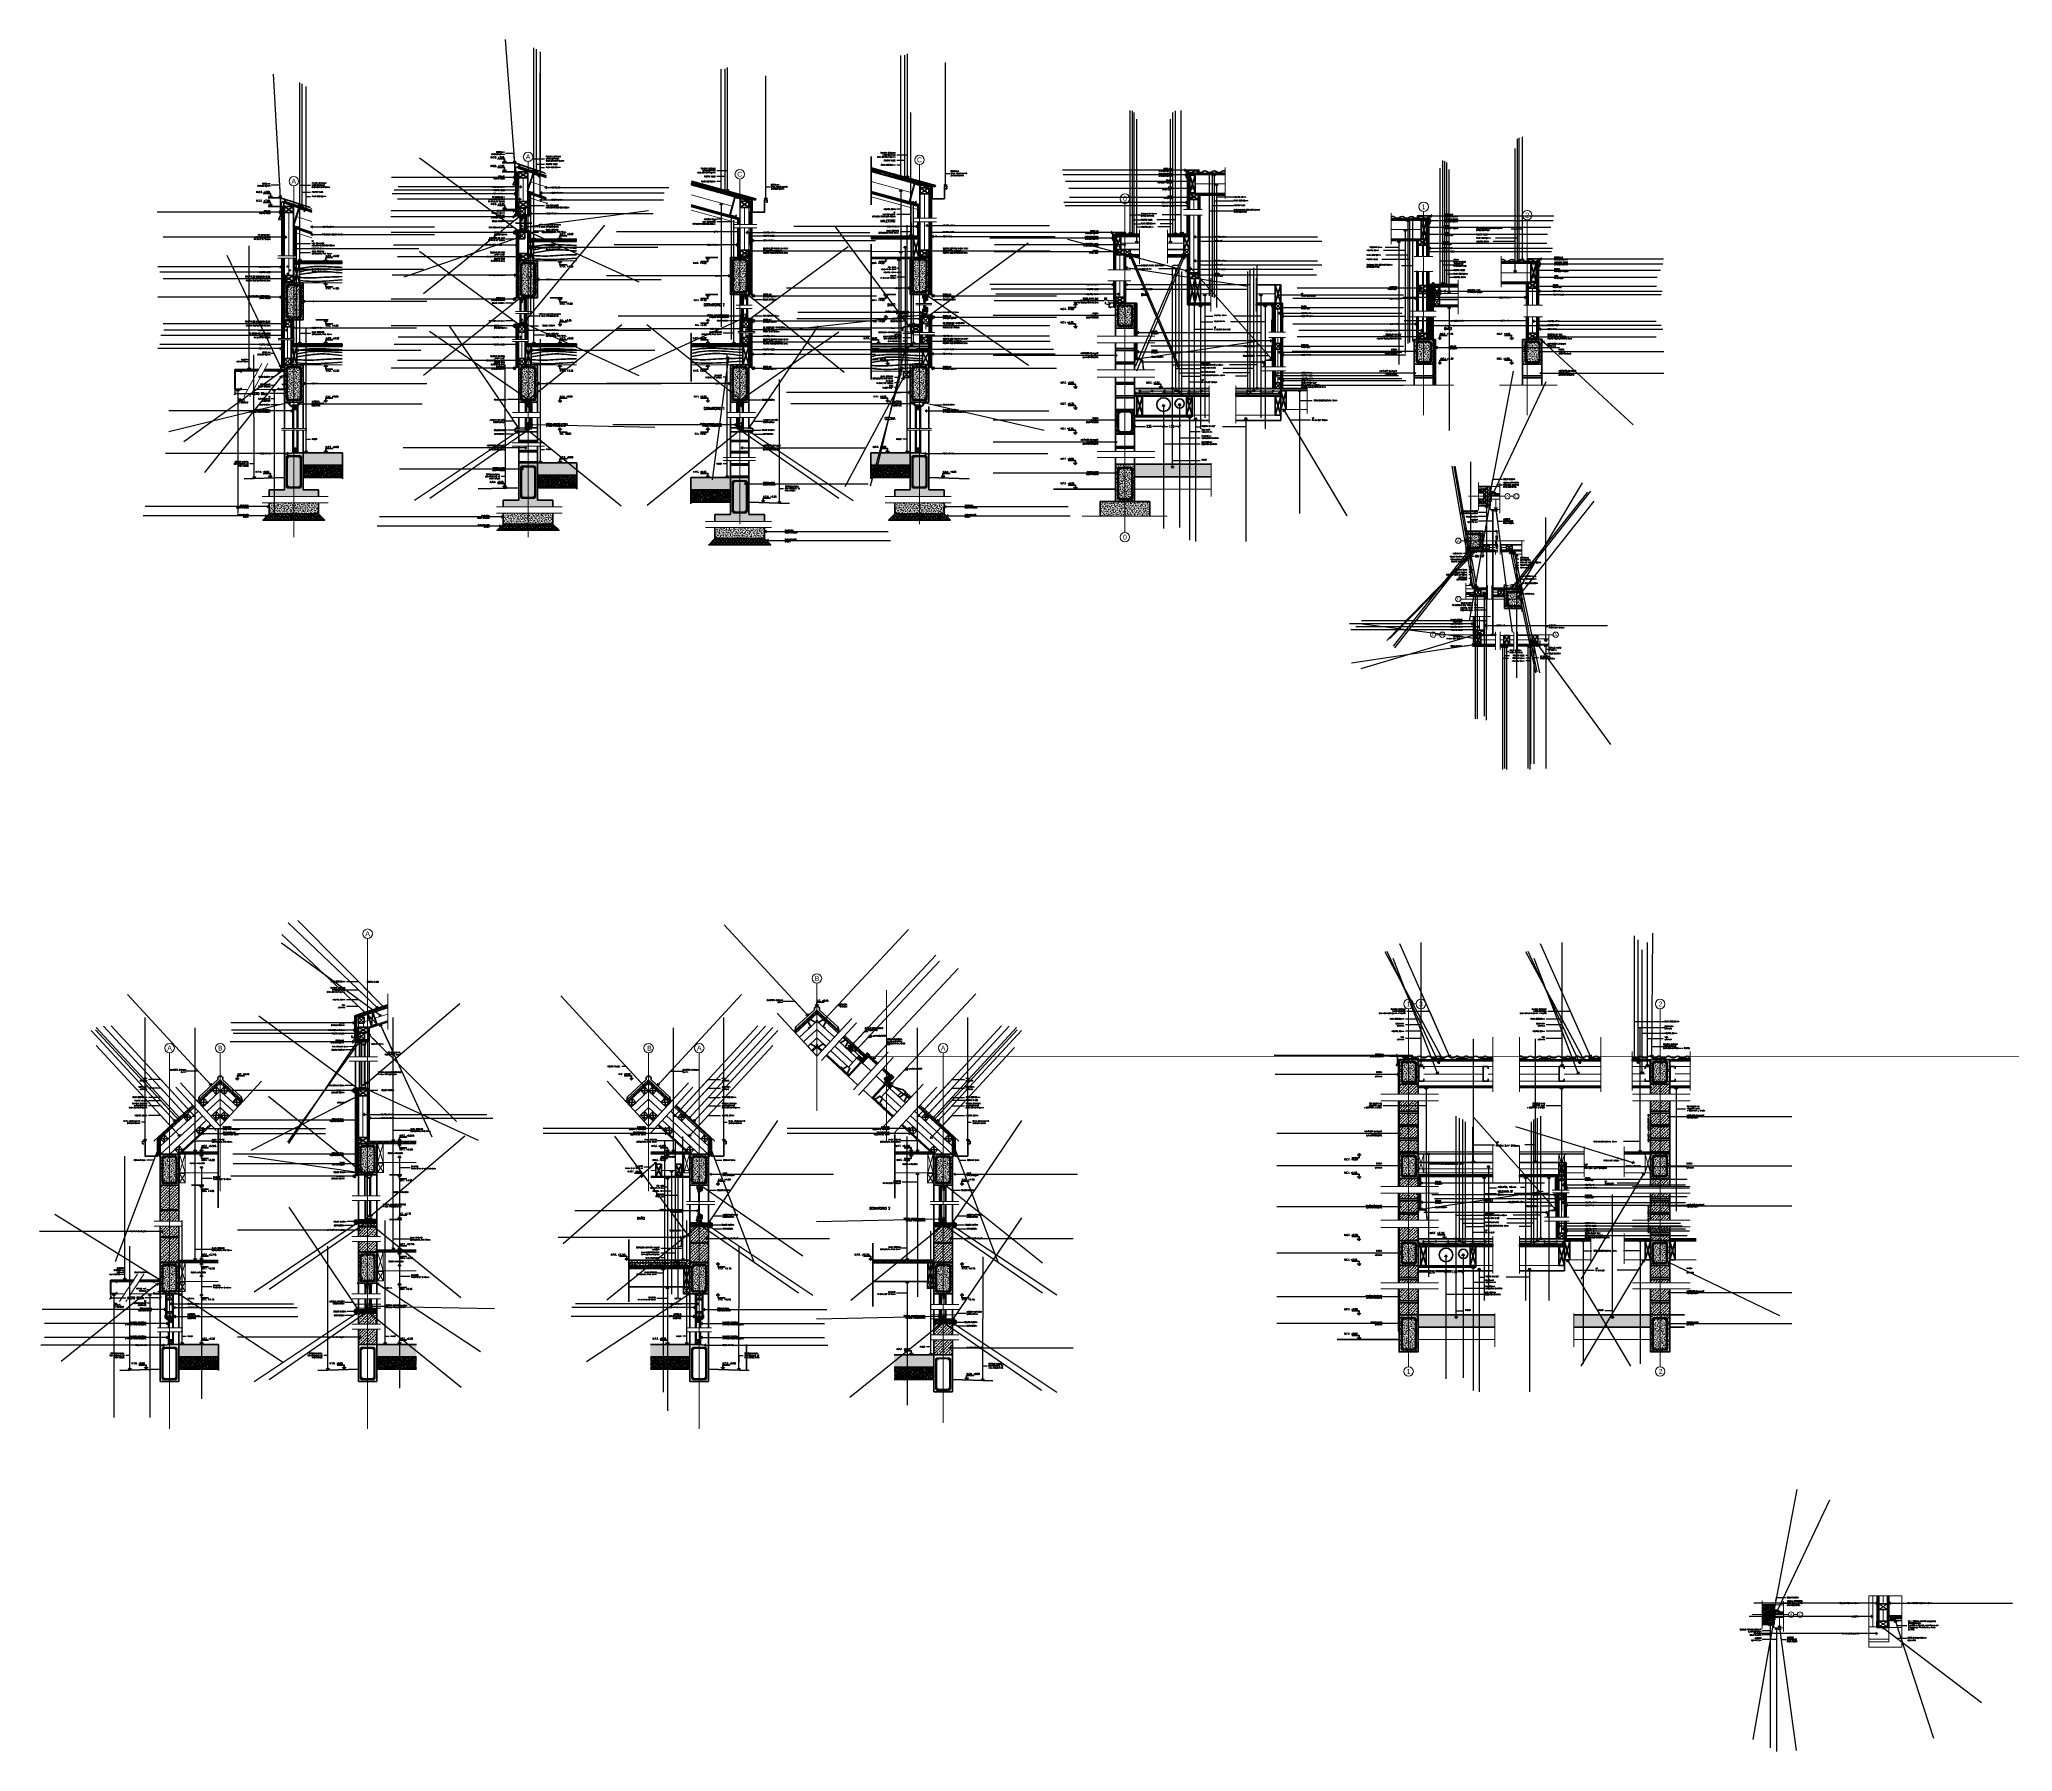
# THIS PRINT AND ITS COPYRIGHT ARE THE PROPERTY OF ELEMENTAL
# Model space of a CAD drawing. Header units: metres. Extents: x 72 to 223, y -23 to 139.
# Drawn here: x 154.36 to 170.29, y 124.83 to 138.66 of the extents above; entities outside this region: 3.
import ezdxf
from ezdxf.enums import TextEntityAlignment as Align

# ---------------------------------------------------------------- set-up
doc = ezdxf.new("R2010")
doc.units = ezdxf.units.M
doc.header["$LTSCALE"] = 5
doc.header["$MEASUREMENT"] = 0
doc.linetypes.add('DASHED2', pattern=[0.375, 0.25, -0.125])
doc.linetypes.add('HIDDEN', pattern=[0.375, 0.25, -0.125])
doc.layers.get('0').update_dxf_attribs({"color": 30})
doc.layers.add('_AUX', color=210, linetype='Continuous', lineweight=18, plot=False)
for name, color, linetype, lineweight in [('A-ANNO-DIMS', 3, 'Continuous', 18), ('A-ANNO-NOTE', 7, 'Continuous', 35), ('A-ANNO-SYMB', 3, 'Continuous', 18), ('A-ANNO-TEXT', 3, 'Continuous', 18), ('A-DETL-MBND', 3, 'Continuous', 18), ('A-DETL-OTLN', 1, 'Continuous', 50), ('A-DETL-PATT', 8, 'Continuous', 18), ('A-ELEV-MBE1', 7, 'Continuous', 35), ('A-ELEV-PATT', 8, 'Continuous', 18), ('A-FLOR-OVHD', 3, 'HIDDEN', 18), ('A-WALL-BATT', 8, 'BATTING', 18), ('A-WALL-FULL', 7, 'Continuous', 35), ('A-WALL-FULL-EXTR', 7, 'Continuous', 35)]:
    doc.layers.add(name, color=color, linetype=linetype, lineweight=lineweight)
doc.styles.add('E-ARIAL', font='arial.ttf')
doc.styles.add('E-ROMANS', font='romans.shx', dxfattribs={"width": 0.8})
doc.linetypes.add('BATTING', pattern='A,0.0001,-0.1,[134,ltypeshp.shx,S=0.1,R=0,X=-0.1,Y=0],-0.2,[134,ltypeshp.shx,S=0.1,R=180,X=0.1,Y=0],-0.1', length=0.4001)
doc.dimstyles.new('E-0005_TICK_18', dxfattribs={"dimscale": 0.001, "dimtxt": 9, "dimasz": 9, "dimexe": 4.5, "dimexo": 3, "dimgap": 4.5, "dimtad": 0, "dimdec": 0, "dimlfac": 1000, "dimzin": 0, "dimdsep": 46, "dimtxsty": 'E-ROMANS', "dimblk": 'OBLIQUE', "dimcen": 4.5, "dimclrd": 256, "dimclre": 256, "dimclrt": 256, "dimadec": 0, "dimazin": 0, "dimtfac": 1, "dimtdec": 0, "dimtmove": 1, "dimatfit": 3, "dimldrblk": 'OPEN90', "dimfxl": 1, "dimtfill": 1, "dimtolj": 1, "dimtzin": 0, "dimarcsym": 0})
doc.dimstyles.new('E-0010_TICK_18', dxfattribs={"dimscale": 0.001, "dimtxt": 18, "dimasz": 18, "dimexe": 9, "dimexo": 6, "dimgap": 9, "dimtad": 0, "dimdec": 0, "dimlfac": 1000, "dimzin": 0, "dimdsep": 46, "dimtxsty": 'E-ROMANS', "dimblk": 'OBLIQUE', "dimcen": 9, "dimclrd": 256, "dimclre": 256, "dimclrt": 256, "dimadec": 0, "dimazin": 0, "dimtfac": 1, "dimtdec": 0, "dimtmove": 1, "dimatfit": 3, "dimldrblk": 'OPEN90', "dimfxl": 1, "dimtfill": 1, "dimtolj": 1, "dimtzin": 0, "dimarcsym": 0})
pattern_1 = [(45, (0, 0), (-0.0089802561, 0.0089802561), []), (45, (-0.00449, 0.00449), (-0.0089802561, 0.0089802561), [0.00635, -0.003175])]
pattern_2 = [(45, (-24.2866855, 67.641255), (-0.00224506403, 0.00224506403), [])]
pattern_3 = [(45, (0, 0.33311), (-0.0089802561, 0.0089802561), []), (45, (-0.00449, 0.3376), (-0.0089802561, 0.0089802561), [0.00635, -0.003175])]
pattern_4 = [(140, (-25.4596496, 98.446362), (0.00079695428, 0.00910923345), [0.0009525, -0.0104775]), (85, (-25.45965, 98.446362), (-0.00955283214, -0.0017621413), [0.000762, -0.008382]), (190.451, (-25.459583, 98.447121), (-0.0087558344, 0.0073471251), [0.0008095, -0.0089045]), (136.1842, (-25.46219, 98.446362), (0.0021021164, 0.01355395204), [0.00142875, -0.01571625]), (186.6356, (-25.462014, 98.447492), (-0.0123712778, 0.0118702117), [0.00121425, -0.01335675]), (81.184, (-25.46219, 98.446362), (-0.0123712559, 0.0118702303), [0.001143, -0.012573]), (111, (-25.4615546, 98.447632), (0.00511327593, 0.007580744), [0.0009525, -0.0104775]), (56, (-25.461555, 98.447632), (-0.0092093983, 0.0030901014), [0.000762, -0.008382]), (161.4514, (-25.4611285, 98.448264), (-0.0040961429, 0.01067082454), [0.0008095, -0.0089045]), (127.5, (-25.4596496, 98.446362), (-0.004227751944, 0.00015443016), [0, -0.0082804, 0, -0.008509, 0, -0.00841375]), (97.5, (-25.4596496, 98.446362), (-0.00500902874, 0.00334098313), [0, -0.0048514, 0, -0.0080899, 0, -0.00320675]), (57.5, (-25.4596496, 98.44353), (0.0002864372, 0.00677952976), [0, -0.003175, 0, -0.009906, 0, -0.0131445]), (47.5, (-25.4596496, 98.44226), (-0.00127132455, 0.00740645907), [0, -0.0041275, 0, -0.0065786, 0, -0.0093345])]
pattern_5 = [(45, (0, 0), (-0.0224506403, 0.0224506403), []), (45, (-0.011225, 0.011225), (-0.0224506403, 0.0224506403), [0.015875, -0.0079375])]
pattern_6 = [(135, (0, 0), (-0.0089802561, -0.0089802561), []), (135, (-0.00449, -0.00449), (-0.0089802561, -0.0089802561), [0.00635, -0.003175])]
pattern_7 = [(45, (0, 0), (-0.0089802561, 0.0089802561), []), (45, (-0.00449, 0.00449), (-0.0089802561, 0.0089802561), [0.00635, -0.003175])]
pattern_8 = [(90, (0, 0.1612352), (-0.003175, 2e-19), [])]
pattern_9 = [(90, (0, 0.3331097), (-0.003175, -7e-17), [])]
pattern_10 = [(45, (0, 0.33311), (-0.0224506403, 0.0224506403), []), (45, (-0.011225, 0.344335), (-0.0224506403, 0.0224506403), [0.015875, -0.0079375])]
pattern_11 = [(360, (-23.2835106, 74.993772), (-1e-16, 0.00635), []), (360, (-23.2835106, 74.996947), (-1e-16, 0.00635), [0.003175, -0.0015875])]
pattern_12 = [(90, (-23.2835106, 74.993772), (-0.003175, -7e-17), [])]
pattern_13 = [(45, (-23.2835106, 74.993772), (-0.00224506403, 0.00224506403), [])]
pattern_14 = [(135, (-23.2835106, 74.993772), (-0.00224506403, -0.00224506403), [])]
pattern_15 = [(185, (-23.28351, 74.993772), (-0.0117553379, 0.014009465), [0.001905, -0.020955]), (130, (-23.28351, 74.993772), (-0.0110177007, -0.0160017889), [0.001524, -0.016764]), (235.451, (-23.28449, 74.99494), (-0.0227730237, -0.0019922158), [0.001619, -0.017809]), (181.1842, (-23.287103, 74.99018), (-0.0161953413, 0.0221410243), [0.0028575, -0.0314325]), (231.6356, (-23.288452, 74.992025), (-0.0342826432, -0.0007086144), [0.0024285, -0.0267135]), (126.184, (-23.287103, 74.99018), (-0.0342826385, -0.000708557), [0.002286, -0.025146]), (156, (-23.288, 74.992874), (-0.0034895268, 0.0179520551), [0.001905, -0.020955]), (101, (-23.288, 74.992874), (-0.0173941193, -0.0086539927), [0.001524, -0.016764]), (206.4514, (-23.288291, 74.99437), (-0.0208836456, 0.009298004), [0.001619, -0.017809]), (172.5, (-23.2835106, 74.993772), (-0.00619734137, -0.0057605469), [0, -0.0165608, 0, -0.017018, 0, -0.0168275]), (142.5, (-23.283511, 74.993772), (-0.01180870003, -0.00235897273), [0, -0.0097028, 0, -0.0161798, 0, -0.0064135]), (102.5, (-23.2795054, 74.989767), (-0.00918261956, 0.0099927863), [0, -0.00635, 0, -0.019812, 0, -0.026289]), (92.5, (-23.277709, 74.987971), (-0.0122722393, 0.00867639044), [0, -0.008255, 0, -0.0131572, 0, -0.018669])]
pattern_16 = [(225, (-23.2835106, 74.993772), (0.00224506403, -0.00224506403), [])]
pattern_17 = [(185, (-21.391817, 74.911225), (-0.0117553379, 0.014009465), [0.001905, -0.020955]), (130, (-21.391817, 74.911225), (-0.0110177007, -0.0160017889), [0.001524, -0.016764]), (235.451, (-21.392797, 74.912393), (-0.0227730237, -0.0019922158), [0.001619, -0.017809]), (181.1842, (-21.39541, 74.907633), (-0.0161953413, 0.0221410243), [0.0028575, -0.0314325]), (231.6356, (-21.39676, 74.909478), (-0.0342826432, -0.0007086144), [0.0024285, -0.0267135]), (126.184, (-21.39541, 74.907633), (-0.0342826385, -0.000708557), [0.002286, -0.025146]), (156, (-21.396307, 74.910327), (-0.0034895268, 0.0179520551), [0.001905, -0.020955]), (101, (-21.396307, 74.910327), (-0.0173941193, -0.0086539927), [0.001524, -0.016764]), (206.4514, (-21.396598, 74.911823), (-0.0208836456, 0.009298004), [0.001619, -0.017809]), (172.5, (-21.391817, 74.911225), (-0.00619734137, -0.0057605469), [0, -0.0165608, 0, -0.017018, 0, -0.0168275]), (142.5, (-21.391817, 74.911225), (-0.01180870003, -0.00235897273), [0, -0.0097028, 0, -0.0161798, 0, -0.0064135]), (102.5, (-21.387812, 74.90722), (-0.00918261956, 0.0099927863), [0, -0.00635, 0, -0.019812, 0, -0.026289]), (92.5, (-21.386016, 74.905424), (-0.0122722393, 0.00867639044), [0, -0.008255, 0, -0.0131572, 0, -0.018669])]
pattern_18 = [(355, (339.707695, 74.793576), (0.0117553379, 0.014009465), [0.001905, -0.020955]), (50, (339.707695, 74.793576), (0.0110177007, -0.0160017889), [0.001524, -0.016764]), (304.549, (339.708675, 74.794744), (0.0227730237, -0.0019922158), [0.001619, -0.017809]), (358.8158, (339.711287, 74.789984), (0.0161953413, 0.0221410243), [0.0028575, -0.0314325]), (308.3644, (339.712637, 74.79183), (0.0342826432, -0.0007086144), [0.0024285, -0.0267135]), (53.816, (339.711287, 74.789984), (0.0342826385, -0.000708557), [0.002286, -0.025146]), (24, (339.712185, 74.792678), (0.0034895268, 0.0179520551), [0.001905, -0.020955]), (79, (339.712185, 74.792678), (0.0173941193, -0.0086539927), [0.001524, -0.016764]), (333.5486, (339.712476, 74.794174), (0.0208836456, 0.009298004), [0.001619, -0.017809]), (7.5, (339.707695, 74.793576), (0.00619734137, -0.0057605469), [0, -0.0165608, 0, -0.017018, 0, -0.0168275]), (37.5, (339.707695, 74.793576), (0.01180870003, -0.00235897273), [0, -0.0097028, 0, -0.0161798, 0, -0.0064135]), (77.5, (339.70369, 74.789571), (0.00918261956, 0.0099927863), [0, -0.00635, 0, -0.019812, 0, -0.026289]), (87.5, (339.701894, 74.787775), (0.0122722393, 0.00867639044), [0, -0.008255, 0, -0.0131572, 0, -0.018669])]
pattern_19 = [(180, (-23.2835106, 74.993772), (1e-16, -0.00635), []), (180, (-23.2835106, 74.990597), (1e-16, -0.00635), [0.003175, -0.0015875])]
pattern_20 = [(135, (-21.8316044, 74.993772), (-0.00224506403, -0.00224506403), [])]
pattern_21 = [(355, (341.159601, 74.993772), (0.0117553379, 0.014009465), [0.001905, -0.020955]), (50, (341.1596, 74.993772), (0.0110177007, -0.0160017889), [0.001524, -0.016764]), (304.549, (341.16058, 74.99494), (0.0227730237, -0.0019922158), [0.001619, -0.017809]), (358.8158, (341.163193, 74.99018), (0.0161953413, 0.0221410243), [0.0028575, -0.0314325]), (308.3644, (341.164543, 74.992025), (0.0342826432, -0.0007086144), [0.0024285, -0.0267135]), (53.816, (341.163193, 74.99018), (0.0342826385, -0.000708557), [0.002286, -0.025146]), (24, (341.164091, 74.992874), (0.0034895268, 0.0179520551), [0.001905, -0.020955]), (79, (341.164091, 74.992874), (0.0173941193, -0.0086539927), [0.001524, -0.016764]), (333.5486, (341.164382, 74.99437), (0.0208836456, 0.009298004), [0.001619, -0.017809]), (7.5, (341.159601, 74.993772), (0.00619734137, -0.0057605469), [0, -0.0165608, 0, -0.017018, 0, -0.0168275]), (37.5, (341.159601, 74.993772), (0.01180870003, -0.00235897273), [0, -0.0097028, 0, -0.0161798, 0, -0.0064135]), (77.5, (341.1555956, 74.989767), (0.00918261956, 0.0099927863), [0, -0.00635, 0, -0.019812, 0, -0.026289]), (87.5, (341.1538, 74.987971), (0.0122722393, 0.00867639044), [0, -0.008255, 0, -0.0131572, 0, -0.018669])]
pattern_22 = [(185, (-27.750509, 105.617186), (-0.0117553379, 0.014009465), [0.001905, -0.020955]), (130, (-27.750509, 105.617186), (-0.0110177007, -0.0160017889), [0.001524, -0.016764]), (235.451, (-27.751488, 105.618353), (-0.0227730237, -0.0019922158), [0.001619, -0.017809]), (181.1842, (-27.7541, 105.613594), (-0.0161953413, 0.0221410243), [0.0028575, -0.0314325]), (231.6356, (-27.75545, 105.615439), (-0.0342826432, -0.0007086144), [0.0024285, -0.0267135]), (126.184, (-27.7541, 105.613594), (-0.0342826385, -0.000708557), [0.002286, -0.025146]), (156, (-27.754999, 105.616288), (-0.0034895268, 0.0179520551), [0.001905, -0.020955]), (101, (-27.754999, 105.616288), (-0.0173941193, -0.0086539927), [0.001524, -0.016764]), (206.4514, (-27.75529, 105.617784), (-0.0208836456, 0.009298004), [0.001619, -0.017809]), (172.5, (-27.750509, 105.617186), (-0.00619734137, -0.0057605469), [0, -0.0165608, 0, -0.017018, 0, -0.0168275]), (142.5, (-27.750509, 105.617186), (-0.01180870003, -0.00235897273), [0, -0.0097028, 0, -0.0161798, 0, -0.0064135]), (102.5, (-27.7465036, 105.6131805), (-0.00918261956, 0.0099927863), [0, -0.00635, 0, -0.019812, 0, -0.026289]), (92.5, (-27.744708, 105.611384), (-0.0122722393, 0.00867639044), [0, -0.008255, 0, -0.0131572, 0, -0.018669])]
pattern_23 = [(90, (-27.750509, 105.3127746), (-0.00635, -1e-16), []), (90, (-27.753684, 105.3127746), (-0.00635, -1e-16), [0.003175, -0.0015875])]
pattern_24 = [(140, (-27.750509, 105.3127746), (0.00079695428, 0.00910923345), [0.0009525, -0.0104775]), (85, (-27.750509, 105.312775), (-0.00955283214, -0.0017621413), [0.000762, -0.008382]), (190.451, (-27.750442, 105.313534), (-0.0087558344, 0.0073471251), [0.0008095, -0.0089045]), (136.1842, (-27.753049, 105.312775), (0.0021021164, 0.01355395204), [0.00142875, -0.01571625]), (186.6356, (-27.752874, 105.313904), (-0.0123712778, 0.0118702117), [0.00121425, -0.01335675]), (81.184, (-27.753049, 105.312775), (-0.0123712559, 0.0118702303), [0.001143, -0.012573]), (111, (-27.752414, 105.3140446), (0.00511327593, 0.007580744), [0.0009525, -0.0104775]), (56, (-27.752414, 105.314045), (-0.0092093983, 0.0030901014), [0.000762, -0.008382]), (161.4514, (-27.751988, 105.314676), (-0.0040961429, 0.01067082454), [0.0008095, -0.0089045]), (127.5, (-27.7505088, 105.3127746), (-0.004227751944, 0.00015443016), [0, -0.0082804, 0, -0.008509, 0, -0.00841375]), (97.5, (-27.750509, 105.3127746), (-0.00500902874, 0.00334098313), [0, -0.0048514, 0, -0.0080899, 0, -0.00320675]), (57.5, (-27.7505088, 105.3099425), (0.0002864372, 0.00677952976), [0, -0.003175, 0, -0.009906, 0, -0.0131445]), (47.5, (-27.750509, 105.3086725), (-0.00127132455, 0.00740645907), [0, -0.0041275, 0, -0.0065786, 0, -0.0093345])]
pattern_25 = [(135, (-27.7505088, 104.9847416), (-0.00224506403, -0.00224506403), [])]
pattern_26 = [(135, (-27.7505088, 104.8388286), (-0.00224506403, -0.00224506403), [])]
pattern_27 = [(135, (-27.3366415, 104.6923694), (-0.00224506403, -0.00224506403), [])]
pattern_28 = [(135, (-27.451649, 104.6923694), (-0.00224506403, -0.00224506403), [])]
pattern_29 = [(135, (-23.168503, 74.993772), (-0.00224506403, -0.00224506403), [])]
pattern_30 = [(45, (13.1477604, 83.4069646), (-0.001122532015, 0.001122532015), [])]
pattern_31 = [(45, (13.1751258, 104.9997855), (-0.001122532015, 0.001122532015), [])]
pattern_32 = [(45, (12.7146961, 82.303599), (-0.001122532015, 0.001122532015), [])]

# ---------------------------------------------------------------- blocks, each defined once
blk = doc.blocks.new('_Oblique')
at = {"color": 0, "linetype": 'ByBlock', "lineweight": -2}
blk.add_line((-0.5, -0.5), (0.5, 0.5), dxfattribs=at)
blk = doc.blocks.new('NIVEL DS')
for points in [[(0.029, 0.029), (0, 0), (-0.029, 0.029)], [(0, 0), (0, 0.066), (0.116, 0.066)]]:
    blk.add_lwpolyline(points)
at = {"style": 'E-ROMANS'}
blk.add_attdef('NIVEL', (0, 0.079), '', height=0.025, dxfattribs=at)
blk = doc.blocks.new('*D2396')
at = {"layer": 'A-ANNO-DIMS', "lineweight": -2, "transparency": 16777216}
for p, q in [((154.932, 128.522), (154.932, 128.486)), ((154.932, 128.495), (155.055, 128.495)), ((155.333, 128.495), (155.211, 128.495)), ((155.333, 128.522), (155.333, 128.486))]:
    blk.add_line(p, q, dxfattribs=at)
at = {"layer": 'A-ANNO-DIMS', "lineweight": -2, "transparency": 16777216, "xscale": 0.018, "yscale": 0.018, "zscale": 0.018, "rotation": 180}
blk.add_blockref('_Oblique', (154.932, 128.495), dxfattribs=at)
at = {"layer": 'A-ANNO-DIMS', "lineweight": -2, "transparency": 16777216, "xscale": 0.018, "yscale": 0.018, "zscale": 0.018}
blk.add_blockref('_Oblique', (155.333, 128.495), dxfattribs=at)
at = {"layer": 'A-ANNO-DIMS', "transparency": 16777216, "insert": (155.133, 128.495), "char_height": 0.018, "attachment_point": 5, "style": 'E-ROMANS', "bg_fill": 3, "box_fill_scale": 1.25, "bg_fill_color": 256, "bg_fill_true_color": 13158600, "bg_fill_transparency": 0}
blk.add_mtext('\\A1;ALERO 60cm', dxfattribs=at)
blk = doc.blocks.new('_Open90')
at = {"color": 0, "linetype": 'ByBlock', "lineweight": -2}
for p, q in [((0, 0), (-1, 0)), ((-0.5, 0.5), (0, 0)), ((0, 0), (-0.5, -0.5))]:
    blk.add_line(p, q, dxfattribs=at)
blk = doc.blocks.new('TAG-EJE')
at = {"linetype": 'Continuous'}
blk.add_circle((0, 0), 0.383, dxfattribs=at)
at = {"style": 'E-ARIAL'}
blk.add_attdef('A', text='', height=0.4, dxfattribs=at).set_placement((0, 0), align=Align.MIDDLE_CENTER)
blk = doc.blocks.new('PIE DERECHO 2X2')
blk.add_lwpolyline([(-0.045, 0), (0, 0), (0, -0.045), (-0.045, -0.045), (-0.045, 0)])
at = {"color": 1}
for points in [[(-0.045, 0), (0, -0.045)], [(0, 0), (-0.045, -0.045)]]:
    blk.add_lwpolyline(points, dxfattribs=at)
blk = doc.blocks.new('*D2397')
at = {"layer": 'A-ANNO-DIMS', "linetype": 'HIDDEN', "lineweight": -2, "ltscale": 0.05, "transparency": 16777216}
for p, q in [((165.491, 128.952), (165.491, 128.696)), ((165.716, 128.836), (165.716, 128.696)), ((165.491, 128.705), (165.576, 128.705)), ((165.716, 128.705), (165.631, 128.705))]:
    blk.add_line(p, q, dxfattribs=at)
at = {"layer": 'A-ANNO-DIMS', "linetype": 'HIDDEN', "lineweight": -2, "ltscale": 0.05, "transparency": 16777216, "xscale": 0.018, "yscale": 0.018, "zscale": 0.018, "rotation": 180}
blk.add_blockref('_Oblique', (165.491, 128.705), dxfattribs=at)
at = {"layer": 'A-ANNO-DIMS', "linetype": 'HIDDEN', "lineweight": -2, "ltscale": 0.05, "transparency": 16777216, "xscale": 0.018, "yscale": 0.018, "zscale": 0.018}
blk.add_blockref('_Oblique', (165.716, 128.705), dxfattribs=at)
at = {"layer": 'A-ANNO-DIMS', "linetype": 'HIDDEN', "ltscale": 0.05, "transparency": 16777216, "insert": (165.604, 128.705), "char_height": 0.018, "attachment_point": 5, "style": 'E-ROMANS', "bg_fill": 3, "box_fill_scale": 1.25, "bg_fill_color": 256, "bg_fill_true_color": 13158600, "bg_fill_transparency": 0}
blk.add_mtext('\\A1;225', dxfattribs=at)
blk = doc.blocks.new('*D2398')
at = {"layer": 'A-ANNO-DIMS', "linetype": 'HIDDEN', "lineweight": -2, "ltscale": 0.05, "transparency": 16777216}
for p, q in [((165.716, 128.836), (165.716, 128.696)), ((165.856, 128.844), (165.856, 128.696)), ((165.716, 128.705), (165.76, 128.705)), ((165.856, 128.705), (165.813, 128.705))]:
    blk.add_line(p, q, dxfattribs=at)
at = {"layer": 'A-ANNO-DIMS', "linetype": 'HIDDEN', "lineweight": -2, "ltscale": 0.05, "transparency": 16777216, "xscale": 0.018, "yscale": 0.018, "zscale": 0.018, "rotation": 180}
blk.add_blockref('_Oblique', (165.716, 128.705), dxfattribs=at)
at = {"layer": 'A-ANNO-DIMS', "linetype": 'HIDDEN', "lineweight": -2, "ltscale": 0.05, "transparency": 16777216, "xscale": 0.018, "yscale": 0.018, "zscale": 0.018}
blk.add_blockref('_Oblique', (165.856, 128.705), dxfattribs=at)
at = {"layer": 'A-ANNO-DIMS', "linetype": 'HIDDEN', "ltscale": 0.05, "transparency": 16777216, "insert": (165.786, 128.705), "char_height": 0.018, "attachment_point": 5, "style": 'E-ROMANS', "bg_fill": 3, "box_fill_scale": 1.25, "bg_fill_color": 256, "bg_fill_true_color": 13158600, "bg_fill_transparency": 0}
blk.add_mtext('\\A1;140', dxfattribs=at)
blk = doc.blocks.new('*D2137')
at = {"layer": 'A-ANNO-DIMS', "lineweight": -2, "transparency": 16777216}
for p, q in [((155.935, 135.825), (155.935, 135.788)), ((155.935, 135.797), (156.058, 135.797)), ((156.337, 135.797), (156.214, 135.797)), ((156.337, 135.825), (156.337, 135.788))]:
    blk.add_line(p, q, dxfattribs=at)
at = {"layer": 'A-ANNO-DIMS', "lineweight": -2, "transparency": 16777216, "xscale": 0.018, "yscale": 0.018, "zscale": 0.018, "rotation": 180}
blk.add_blockref('_Oblique', (155.935, 135.797), dxfattribs=at)
at = {"layer": 'A-ANNO-DIMS', "lineweight": -2, "transparency": 16777216, "xscale": 0.018, "yscale": 0.018, "zscale": 0.018}
blk.add_blockref('_Oblique', (156.337, 135.797), dxfattribs=at)
at = {"layer": 'A-ANNO-DIMS', "transparency": 16777216, "insert": (156.136, 135.797), "char_height": 0.018, "attachment_point": 5, "style": 'E-ROMANS', "bg_fill": 3, "box_fill_scale": 1.25, "bg_fill_color": 256, "bg_fill_true_color": 13158600, "bg_fill_transparency": 0}
blk.add_mtext('\\A1;ALERO 60cm', dxfattribs=at)
blk = doc.blocks.new('PIE DERECHO 2X3')
blk.add_lwpolyline([(-0.07, 0), (0, 0), (0, -0.045), (-0.07, -0.045), (-0.07, 0)])
at = {"color": 1}
for points in [[(0, 0), (-0.07, -0.045)], [(-0.07, 0), (0, -0.045)]]:
    blk.add_lwpolyline(points, dxfattribs=at)
blk = doc.blocks.new('*D2138')
at = {"layer": 'A-ANNO-DIMS', "lineweight": -2, "transparency": 16777216}
for p, q in [((162.968, 136.521), (162.968, 136.539)), ((162.999, 136.511), (162.968, 136.521)), ((163.041, 136.526), (162.99, 136.526)), ((163.028, 136.496), (162.99, 136.496)), ((162.999, 136.496), (162.999, 136.526))]:
    blk.add_line(p, q, dxfattribs=at)
at = {"layer": 'A-ANNO-DIMS', "transparency": 16777216, "insert": (162.968, 136.559), "char_height": 0.018, "attachment_point": 5, "rotation": 90, "style": 'E-ROMANS', "bg_fill": 3, "box_fill_scale": 1.25, "bg_fill_color": 256, "bg_fill_true_color": 13158600, "bg_fill_transparency": 0}
blk.add_mtext('\\A1;30', dxfattribs=at)
at = {"layer": 'A-ANNO-DIMS', "lineweight": -2, "transparency": 16777216, "xscale": 0.018, "yscale": 0.018, "zscale": 0.018}
for p, rotation in [((162.999, 136.526), 90), ((162.999, 136.496), 270)]:
    blk.add_blockref('_Oblique', p, dxfattribs=dict(at, rotation=rotation))
blk = doc.blocks.new('*D2139')
at = {"layer": 'A-ANNO-DIMS', "linetype": 'HIDDEN', "lineweight": -2, "ltscale": 0.05, "transparency": 16777216}
for p, q in [((163.201, 135.663), (163.201, 135.523)), ((163.436, 135.702), (163.436, 135.523)), ((163.201, 135.532), (163.291, 135.532)), ((163.436, 135.532), (163.346, 135.532))]:
    blk.add_line(p, q, dxfattribs=at)
at = {"layer": 'A-ANNO-DIMS', "linetype": 'HIDDEN', "lineweight": -2, "ltscale": 0.05, "transparency": 16777216, "xscale": 0.018, "yscale": 0.018, "zscale": 0.018, "rotation": 180}
blk.add_blockref('_Oblique', (163.201, 135.532), dxfattribs=at)
at = {"layer": 'A-ANNO-DIMS', "linetype": 'HIDDEN', "lineweight": -2, "ltscale": 0.05, "transparency": 16777216, "xscale": 0.018, "yscale": 0.018, "zscale": 0.018}
blk.add_blockref('_Oblique', (163.436, 135.532), dxfattribs=at)
at = {"layer": 'A-ANNO-DIMS', "linetype": 'HIDDEN', "ltscale": 0.05, "transparency": 16777216, "insert": (163.318, 135.532), "char_height": 0.018, "attachment_point": 5, "style": 'E-ROMANS', "bg_fill": 3, "box_fill_scale": 1.25, "bg_fill_color": 256, "bg_fill_true_color": 13158600, "bg_fill_transparency": 0}
blk.add_mtext('\\A1;235', dxfattribs=at)
blk = doc.blocks.new('*D2140')
at = {"layer": 'A-ANNO-DIMS', "linetype": 'HIDDEN', "lineweight": -2, "ltscale": 0.05, "transparency": 16777216}
for p, q in [((163.436, 135.702), (163.436, 135.523)), ((163.565, 135.71), (163.565, 135.523)), ((163.436, 135.532), (163.474, 135.532)), ((163.565, 135.532), (163.527, 135.532))]:
    blk.add_line(p, q, dxfattribs=at)
at = {"layer": 'A-ANNO-DIMS', "linetype": 'HIDDEN', "lineweight": -2, "ltscale": 0.05, "transparency": 16777216, "xscale": 0.018, "yscale": 0.018, "zscale": 0.018, "rotation": 180}
blk.add_blockref('_Oblique', (163.436, 135.532), dxfattribs=at)
at = {"layer": 'A-ANNO-DIMS', "linetype": 'HIDDEN', "lineweight": -2, "ltscale": 0.05, "transparency": 16777216, "xscale": 0.018, "yscale": 0.018, "zscale": 0.018}
blk.add_blockref('_Oblique', (163.565, 135.532), dxfattribs=at)
at = {"layer": 'A-ANNO-DIMS', "linetype": 'HIDDEN', "ltscale": 0.05, "transparency": 16777216, "insert": (163.5, 135.532), "char_height": 0.018, "attachment_point": 5, "style": 'E-ROMANS', "bg_fill": 3, "box_fill_scale": 1.25, "bg_fill_color": 256, "bg_fill_true_color": 13158600, "bg_fill_transparency": 0}
blk.add_mtext('\\A1;130', dxfattribs=at)
blk = doc.blocks.new('*D2141')
at = {"layer": 'A-ANNO-DIMS', "lineweight": -2, "transparency": 16777216}
for p, q in [((165.919, 134.515), (165.919, 134.475)), ((166.015, 134.526), (166.015, 134.475)), ((165.919, 134.484), (165.946, 134.484)), ((166.015, 134.484), (165.987, 134.484))]:
    blk.add_line(p, q, dxfattribs=at)
at = {"layer": 'A-ANNO-DIMS', "lineweight": -2, "transparency": 16777216, "xscale": 0.018, "yscale": 0.018, "zscale": 0.018, "rotation": 180}
blk.add_blockref('_Oblique', (165.919, 134.484), dxfattribs=at)
at = {"layer": 'A-ANNO-DIMS', "lineweight": -2, "transparency": 16777216, "xscale": 0.018, "yscale": 0.018, "zscale": 0.018}
blk.add_blockref('_Oblique', (166.015, 134.484), dxfattribs=at)
at = {"layer": 'A-ANNO-DIMS', "transparency": 16777216, "insert": (165.967, 134.484), "char_height": 0.018, "attachment_point": 5, "style": 'E-ROMANS', "bg_fill": 3, "box_fill_scale": 1.25, "bg_fill_color": 256, "bg_fill_true_color": 13158600, "bg_fill_transparency": 0}
blk.add_mtext('\\A1;96', dxfattribs=at)
blk = doc.blocks.new('*D1789')
at = {"layer": 'A-ANNO-DIMS', "lineweight": -2, "transparency": 16777216}
for p, q in [((166.026, 134.577), (166.136, 134.577)), ((166.026, 134.532), (166.136, 134.532)), ((166.127, 134.577), (166.127, 134.595)), ((166.127, 134.577), (166.127, 134.575)), ((166.127, 134.532), (166.127, 134.534)), ((166.127, 134.532), (166.127, 134.514))]:
    blk.add_line(p, q, dxfattribs=at)
at = {"layer": 'A-ANNO-DIMS', "lineweight": -2, "transparency": 16777216, "xscale": 0.018, "yscale": 0.018, "zscale": 0.018}
for p, rotation in [((166.127, 134.577), 270), ((166.127, 134.532), 90)]:
    blk.add_blockref('_Oblique', p, dxfattribs=dict(at, rotation=rotation))
at = {"layer": 'A-ANNO-DIMS', "transparency": 16777216, "insert": (166.127, 134.554), "char_height": 0.018, "attachment_point": 5, "rotation": 90, "style": 'E-ROMANS', "bg_fill": 3, "box_fill_scale": 1.25, "bg_fill_color": 256, "bg_fill_true_color": 13158600, "bg_fill_transparency": 0}
blk.add_mtext('\\A1;45', dxfattribs=at)
blk = doc.blocks.new('*D1790')
at = {"layer": 'A-ANNO-DIMS', "lineweight": -2, "transparency": 16777216}
for p, q in [((166.021, 134.686), (166.136, 134.686)), ((166.127, 134.686), (166.127, 134.658)), ((166.026, 134.577), (166.136, 134.577)), ((166.127, 134.577), (166.127, 134.605))]:
    blk.add_line(p, q, dxfattribs=at)
at = {"layer": 'A-ANNO-DIMS', "lineweight": -2, "transparency": 16777216, "xscale": 0.018, "yscale": 0.018, "zscale": 0.018}
for p, rotation in [((166.127, 134.686), 90), ((166.127, 134.577), 270)]:
    blk.add_blockref('_Oblique', p, dxfattribs=dict(at, rotation=rotation))
at = {"layer": 'A-ANNO-DIMS', "transparency": 16777216, "insert": (166.127, 134.631), "char_height": 0.018, "attachment_point": 5, "rotation": 90, "style": 'E-ROMANS', "bg_fill": 3, "box_fill_scale": 1.25, "bg_fill_color": 256, "bg_fill_true_color": 13158600, "bg_fill_transparency": 0}
blk.add_mtext('\\A1;109', dxfattribs=at)
blk = doc.blocks.new('*D2142')
at = {"layer": 'A-ANNO-DIMS', "lineweight": -2, "transparency": 16777216}
for p, q in [((166.189, 134.221), (166.189, 134.256)), ((166.189, 134.247), (166.222, 134.247)), ((166.309, 134.247), (166.275, 134.247)), ((166.309, 134.232), (166.309, 134.256))]:
    blk.add_line(p, q, dxfattribs=at)
at = {"layer": 'A-ANNO-DIMS', "lineweight": -2, "transparency": 16777216, "xscale": 0.018, "yscale": 0.018, "zscale": 0.018, "rotation": 180}
blk.add_blockref('_Oblique', (166.189, 134.247), dxfattribs=at)
at = {"layer": 'A-ANNO-DIMS', "lineweight": -2, "transparency": 16777216, "xscale": 0.018, "yscale": 0.018, "zscale": 0.018}
blk.add_blockref('_Oblique', (166.309, 134.247), dxfattribs=at)
at = {"layer": 'A-ANNO-DIMS', "transparency": 16777216, "insert": (166.249, 134.247), "char_height": 0.018, "attachment_point": 5, "style": 'E-ROMANS', "bg_fill": 3, "box_fill_scale": 1.25, "bg_fill_color": 256, "bg_fill_true_color": 13158600, "bg_fill_transparency": 0}
blk.add_mtext('\\A1;120', dxfattribs=at)

msp = doc.modelspace()

# ---------------------------------------------------------------- hatches: boundary and pattern name
at = {"layer": '_AUX'}
h = msp.add_hatch(dxfattribs=at)
h.set_pattern_fill('ANGLE', color=256, style=0)
h.set_pattern_definition([(0, (71.9005, 82.228), (0, 6.985), [5.08, -1.905]), (90, (71.9005, 82.228), (-6.985, 4e-16), [5.08, -1.905])])
h.paths.add_polyline_path([(74.6405, 84.4763), (71.9005, 84.4763), (71.9005, 82.2283), (72.4905, 82.2283), (72.4905, 83.0612), (72.6209, 83.0612), (72.6209, 83.0692), (72.4905, 83.0692), (72.4905, 83.1192), (72.6369, 83.1192), (72.6369, 83.1452), (72.676, 83.1452), (72.676, 83.1583), (72.663, 83.1583), (72.663, 83.1844), (72.6499, 83.1844), (72.6499, 83.2039), (72.663, 83.2039), (72.663, 83.2105), (72.7151, 83.2105), (72.7151, 83.1583), (72.7021, 83.1583), (72.7021, 83.1452), (72.7738, 83.1452), (72.7738, 83.2105), (72.8018, 83.2105), (72.8912, 83.2887), (72.9173, 83.2887), (72.9173, 83.2626), (72.9026, 83.2626), (72.813, 83.1844), (72.813, 83.1452), (72.8847, 83.1452), (72.8847, 83.1583), (72.8716, 83.1583), (72.8716, 83.2105), (72.9238, 83.2105), (72.9238, 83.2039), (72.9369, 83.2039), (72.9369, 83.1844), (72.9238, 83.1844), (72.9238, 83.1583), (72.9108, 83.1583), (72.9108, 83.1452), (72.9499, 83.1452), (72.9499, 83.1192), (73.2905, 83.1192), (73.2905, 83.0692), (72.9713, 83.0692), (72.9713, 83.0612), (73.2905, 83.0612), (73.2905, 82.2283), (73.9905, 82.2283), (74.6405, 82.2283)])
h.paths.add_polyline_path([(73.2605, 82.2927), (72.5205, 82.2927), (72.5205, 82.2283), (73.2605, 82.2283)], flags=17)
h = msp.add_hatch(dxfattribs=at)
h.set_pattern_fill('LINE', color=256, scale=0.25, style=0)
h.set_pattern_definition([(0, (222.30084, 64.1495), (0, 0.79375), [])])
h.paths.add_polyline_path([(222.3008, 64.3102), (223.3232, 64.3102), (223.3232, 64.1495), (222.3008, 64.1495)])
h = msp.add_hatch(dxfattribs=at)
h.set_pattern_fill('LINE', color=256, scale=0.25, style=0)
h.set_pattern_definition([(0, (222.30084, 64.1495), (0, 0.79375), [])])
h.paths.add_polyline_path([(223.3232, 64.3102), (222.3008, 64.3102), (222.3008, 64.1495), (223.3232, 64.1495)])
at = {"layer": 'A-DETL-MBND'}
h = msp.add_hatch(dxfattribs=at)
h.set_pattern_fill('HONEY', color=256, scale=0.001, angle=45, style=0)
h.set_pattern_definition([(45, (159.5581776, 126.957948), (0.001423314, 0.005311878), [0.003175, -0.00635]), (165, (159.5581776, 126.957948), (-0.0053118784, -0.001423313), [0.003175, -0.00635]), (105, (159.5581776, 126.957948), (-0.0038885643, 0.0038885651), [-0.00635, 0.003175])])
h.paths.add_polyline_path([(160.8961, 130.5287), (160.9125, 130.5132), (160.9198, 130.5257), (160.9077, 130.5369)])
at = {"layer": 'A-DETL-MBND', "ltscale": 2.5}
h = msp.add_hatch(dxfattribs=at)
h.set_pattern_fill('BRASS', color=256, scale=0.002, angle=45, style=0)
h.set_pattern_definition(pattern_1)
h.paths.add_polyline_path([(157.0078, 129.7596), (157.0078, 129.7425), (157.0078, 129.7396), (157.0828, 129.7396), (157.399, 129.7396), (157.399, 129.7596)])
h = msp.add_hatch(dxfattribs=at)
h.set_pattern_fill('BRASS', color=256, scale=0.002, angle=45, style=0)
h.set_pattern_definition(pattern_1)
h.paths.add_polyline_path([(155.7996, 129.6548), (155.7996, 129.6748), (155.5125, 129.6748), (155.4908, 129.6548), (155.5334, 129.6548)])
h = msp.add_hatch(dxfattribs=at)
h.set_pattern_fill('BRASS', color=256, scale=0.002, angle=45, style=0)
h.set_pattern_definition(pattern_1)
h.paths.add_polyline_path([(159.2949, 129.6748), (159.2949, 129.6548), (159.6061, 129.6548), (159.6061, 129.6662), (159.5968, 129.6748)])
h = msp.add_hatch(dxfattribs=at)
h.set_pattern_fill('BRASS', color=256, scale=0.002, angle=45, style=0)
h.set_pattern_definition([(45, (1.969562, 0), (-0.0089802561, 0.0089802561), []), (45, (1.965072, 0.00449), (-0.0089802561, 0.0089802561), [0.00635, -0.003175])])
h.paths.add_polyline_path([(161.2645, 129.6748), (161.2645, 129.6548), (161.5756, 129.6548), (161.5756, 129.6662), (161.5663, 129.6748)])
h = msp.add_hatch(dxfattribs=at)
h.set_pattern_fill('BRASS', color=256, scale=0.002, angle=45, style=0)
h.set_pattern_definition(pattern_3)
h.paths.add_polyline_path([(166.3098, 129.6748), (166.3098, 129.6583), (166.831, 129.6583), (166.831, 129.6748)])
h.paths.add_polyline_path([(165.4914, 129.6748), (165.4914, 129.6598), (165.4914, 129.6583), (166.0958, 129.6583), (166.0958, 129.6748)])
h = msp.add_hatch(dxfattribs=at)
h.set_pattern_fill('BRASS', color=256, scale=0.002, angle=45, style=0)
h.set_pattern_definition([(45, (0, 1.035304), (-0.0089802561, 0.0089802561), []), (45, (-0.00449, 1.039794), (-0.0089802561, 0.0089802561), [0.00635, -0.003175])])
h.paths.add_polyline_path([(167.1553, 129.6748), (167.1553, 129.6583), (167.3689, 129.6583), (167.3689, 129.6748)])
h = msp.add_hatch(dxfattribs=at)
h.set_pattern_fill('BRASS', color=256, scale=0.002, angle=45, style=0)
h.set_pattern_definition(pattern_1)
h.paths.add_polyline_path([(155.7996, 128.7784), (155.7996, 128.7984), (155.4884, 128.7984), (155.4884, 128.7784), (155.5334, 128.7784)])
h = msp.add_hatch(dxfattribs=at)
h.set_pattern_fill('BRASS', color=256, scale=0.002, angle=45, style=0)
h.set_pattern_definition([(45, (1.59938, 0.08485), (-0.0089802561, 0.0089802561), []), (45, (1.59489, 0.08934), (-0.0089802561, 0.0089802561), [0.00635, -0.003175])])
h.paths.add_polyline_path([(157.399, 128.8633), (157.399, 128.8833), (157.0878, 128.8833), (157.0878, 128.8633), (157.1328, 128.8633)])
at = {"layer": 'A-DETL-PATT'}
h = msp.add_hatch(dxfattribs=at)
h.set_pattern_fill('LINE', color=256, scale=0.001, angle=135, style=0)
h.set_pattern_definition([(225, (158.2039773, 137.2487498), (0.002245064, -0.002245064), [])])
h.paths.add_polyline_path([(158.204, 137.5885), (158.204, 137.2487), (158.2144, 137.2487), (158.2144, 137.2627), (158.2144, 137.2627), (158.2144, 137.2744), (158.2144, 137.2744), (158.2144, 137.5885)])
h = msp.add_hatch(dxfattribs=at)
h.set_pattern_fill('LINE', color=256, scale=0.001, angle=45, style=0)
h.set_pattern_definition([(45, (-21.3918168, 75.2739897), (-0.00224506403, 0.00224506403), [])])
h.paths.add_polyline_path([(158.2263, 137.6235), (158.2231, 137.614), (158.3451, 137.5739), (158.3926, 137.5583), (158.4369, 137.5437), (158.4369, 137.5543)])
h.paths.add_polyline_path([(158.4489, 137.5503), (158.4369, 137.5543), (158.4369, 137.5437), (158.4489, 137.5398)])
h = msp.add_hatch(dxfattribs=at)
h.set_pattern_fill('LINE', color=256, scale=0.001, angle=45, style=0)
h.set_pattern_definition([(45, (-21.8316044, 74.993772), (-0.00224506403, 0.00224506403), [])])
h.paths.add_polyline_path([(161.0733, 137.5984), (161.0733, 137.588), (161.4248, 137.4914), (161.473, 137.4782), (161.5368, 137.4606), (161.5395, 137.4703)])
h = msp.add_hatch(dxfattribs=at)
h.set_pattern_fill('LINE', color=256, scale=0.001, angle=135, style=0)
h.set_pattern_definition(pattern_26)
h.paths.add_polyline_path([(163.6355, 137.5747), (163.6295, 137.5747), (163.6295, 137.2837), (163.6355, 137.2837)])
h = msp.add_hatch(dxfattribs=at)
h.set_pattern_fill('LINE', color=256, scale=0.001, angle=135, style=0)
h.set_pattern_definition(pattern_26)
h.paths.add_polyline_path([(163.9325, 137.5747), (163.644, 137.5747), (163.644, 137.5669), (163.9325, 137.5669)])
h = msp.add_hatch(dxfattribs=at)
h.set_pattern_fill('BRASS', color=256, scale=0.001, style=0)
h.set_pattern_definition(pattern_11)
h.paths.add_polyline_path([(158.3137, 137.0975), (158.3033, 137.0975), (158.3033, 137.0486), (158.3137, 137.0486)])
h.paths.add_polyline_path([(158.3033, 137.2444), (158.3137, 137.2444), (158.3137, 137.4104), (158.3033, 137.4104)])
h = msp.add_hatch(dxfattribs=at)
h.set_pattern_fill('BRASS', color=256, scale=0.001, angle=71.80693, style=0)
h.set_pattern_definition([(71.806929, (160.8945576, -54.578446), (-0.00603256234, 0.00198259719), []), (71.806929, (160.8915414, -54.577455), (-0.00603256234, 0.00198259719), [0.003175, -0.0015875])])
h.paths.add_polyline_path([(158.4489, 137.3674), (158.4489, 137.3783), (158.3085, 137.4245), (158.3053, 137.4146)])
h = msp.add_hatch(dxfattribs=at)
h.set_pattern_fill('LINE', color=256, scale=0.001, angle=45, style=0)
h.set_pattern_definition([(45, (-23.2835106, 74.884982), (-0.00224506403, 0.00224506403), [])])
h.paths.add_polyline_path([(159.6214, 137.4896), (159.6214, 137.4793), (159.9729, 137.3826), (160.0211, 137.3694), (160.0849, 137.3518), (160.0876, 137.3615)])
h = msp.add_hatch(dxfattribs=at)
h.set_pattern_fill('BRASS', color=256, scale=0.001, angle=74.62949, style=0)
h.set_pattern_definition([(74.6294913, (-23.2835106, 74.993772), (-0.00612287297, 0.00168313), []), (74.6294913, (-23.286572, 74.9946136), (-0.00612287297, 0.00168313), [0.003175, -0.0015875])])
h.paths.add_polyline_path([(161.4437, 137.3144), (161.4465, 137.3245), (161.0733, 137.4271), (161.0733, 137.4163)])
h = msp.add_hatch(dxfattribs=at)
h.set_pattern_fill('LINE', color=256, scale=0.001, angle=135, style=0)
h.set_pattern_definition(pattern_20)
h.paths.add_polyline_path([(161.5614, 137.459), (161.5509, 137.459), (161.5509, 137.2126), (161.5614, 137.2126)])
h = msp.add_hatch(dxfattribs=at)
h.set_pattern_fill('LINE', color=256, scale=0.001, angle=135, style=0)
h.set_pattern_definition(pattern_14)
h.paths.add_polyline_path([(163.7194, 137.4097), (163.7194, 137.3997), (163.9325, 137.3997), (163.9325, 137.4097)])
h = msp.add_hatch(dxfattribs=at)
h.set_pattern_fill('LINE', color=256, scale=0.001, angle=135, style=0)
h.set_pattern_definition(pattern_14)
h.paths.add_polyline_path([(163.7194, 137.2837), (163.7294, 137.2837), (163.7294, 137.3939), (163.7194, 137.3939)])
h = msp.add_hatch(dxfattribs=at)
h.set_pattern_fill('LINE', color=256, scale=0.001, angle=135, style=0)
h.set_pattern_definition(pattern_14)
h.paths.add_polyline_path([(156.3147, 136.9104), (156.3252, 136.9104), (156.3252, 137.3083), (156.3147, 137.3083)])
h = msp.add_hatch(dxfattribs=at)
h.set_pattern_fill('LINE', color=256, scale=0.001, angle=45, style=0)
h.set_pattern_definition(pattern_13)
h.paths.add_polyline_path([(156.3346, 137.3433), (156.3315, 137.3338), (156.4534, 137.2937), (156.5009, 137.2781), (156.5452, 137.2635), (156.5452, 137.274)])
h.paths.add_polyline_path([(156.5572, 137.2701), (156.5452, 137.274), (156.5452, 137.2635), (156.5572, 137.2596)])
h = msp.add_hatch(dxfattribs=at)
h.set_pattern_fill('LINE', color=256, scale=0.001, angle=135, style=0)
h.set_pattern_definition([(135, (-23.2835106, 199.3491654), (0.00224506403, 0.00224506403), [])])
h.paths.add_polyline_path([(158.2064, 137.2311), (158.2064, 137.2411), (158.3033, 137.2411), (158.3033, 137.2311)])
h.paths.add_polyline_path([(158.3033, 137.2311), (158.3033, 137.2411), (158.3137, 137.2411), (158.3137, 137.2311)])
h = msp.add_hatch(color=256, dxfattribs=at)
edge = h.paths.add_edge_path()
edge.add_arc((158.2414, 137.2281), 0.00184, 0, 360)
h = msp.add_hatch(color=256, dxfattribs=at)
edge = h.paths.add_edge_path()
edge.add_arc((158.2901, 137.2281), 0.00184, 0, 360)
h = msp.add_hatch(dxfattribs=at)
h.set_pattern_fill('BRASS', color=256, scale=0.001, angle=74.62949, style=0)
h.set_pattern_definition([(74.6294913, (-24.735417, 74.884982), (-0.00612287297, 0.00168313), []), (74.6294913, (-24.738478, 74.8858236), (-0.00612287297, 0.00168313), [0.003175, -0.0015875])])
h.paths.add_polyline_path([(159.9896, 137.2062), (159.9924, 137.2163), (159.6214, 137.3183), (159.6214, 137.3075)])
h = msp.add_hatch(dxfattribs=at)
h.set_pattern_fill('BRASS', color=256, scale=0.001, angle=180, style=0)
h.set_pattern_definition(pattern_19)
h.paths.add_polyline_path([(159.9985, 137.1734), (159.9985, 137.1636), (160.009, 137.1636), (160.009, 137.1705)])
h.paths.add_polyline_path([(160.009, 137.2143), (159.9985, 137.2143), (159.9985, 137.1734), (160.009, 137.1705)])
h = msp.add_hatch(dxfattribs=at)
h.set_pattern_fill('LINE', color=256, scale=0.001, angle=135, style=0)
h.set_pattern_definition(pattern_16)
h.paths.add_polyline_path([(160.099, 137.3502), (160.099, 137.1636), (160.1095, 137.1636), (160.1095, 137.3502)])
h.paths.add_polyline_path([(160.1095, 136.9288), (160.099, 136.9288), (160.099, 136.604), (160.1095, 136.604)])
h.paths.add_polyline_path([(160.1095, 137.1351), (160.099, 137.1351), (160.099, 136.9304), (160.1095, 136.9304)])
h = msp.add_hatch(dxfattribs=at)
h.set_pattern_fill('BRASS', color=256, scale=0.001, style=0)
h.set_pattern_definition([(360, (-23.2804384, 199.402984), (1e-16, -0.00635), []), (360, (-23.2804384, 199.399809), (1e-16, -0.00635), [0.003175, -0.0015875])])
h.paths.add_polyline_path([(161.4507, 137.3231), (161.4611, 137.3231), (161.4611, 137.2126), (161.4507, 137.2126)])
h = msp.add_hatch(dxfattribs=at)
h.set_pattern_fill('LINE', color=256, scale=0.001, angle=135, style=0)
h.set_pattern_definition([(135, (-23.2835106, 74.9052635), (-0.00224506403, -0.00224506403), [])])
h.paths.add_polyline_path([(163.6269, 137.0908), (163.6329, 137.0908), (163.6329, 137.2376), (163.6269, 137.2376)])
h = msp.add_hatch(dxfattribs=at)
h.set_pattern_fill('LINE', color=256, scale=0.001, angle=135, style=0)
h.set_pattern_definition(pattern_14)
h.paths.add_polyline_path([(163.7194, 136.731), (163.7294, 136.731), (163.7294, 137.2376), (163.7194, 137.2376)])
h = msp.add_hatch(dxfattribs=at)
h.set_pattern_fill('LINE', color=256, scale=0.001, angle=135, style=0)
h.set_pattern_definition([(135, (-27.3366415, 104.4700166), (-0.00224506403, -0.00224506403), [])])
h.paths.add_polyline_path([(165.563, 137.2059), (165.2745, 137.2059), (165.2745, 137.1981), (165.563, 137.1981)])
h = msp.add_hatch(dxfattribs=at)
h.set_pattern_fill('LINE', color=256, scale=0.001, angle=135, style=0)
h.set_pattern_definition(pattern_29)
h.paths.add_polyline_path([(165.5775, 137.2059), (165.5715, 137.2059), (165.5715, 136.903), (165.5775, 136.903)])
h = msp.add_hatch(dxfattribs=at)
h.set_pattern_fill('BRASS', color=256, scale=0.001, style=0)
h.set_pattern_definition(pattern_11)
h.paths.add_polyline_path([(156.422, 137.1302), (156.4116, 137.1302), (156.4116, 136.9104), (156.422, 136.9104)])
h = msp.add_hatch(dxfattribs=at)
h.set_pattern_fill('BRASS', color=256, scale=0.001, angle=71.80693, style=0)
h.set_pattern_definition([(71.806929, (159.002864, -54.858664), (-0.00603256234, 0.00198259719), []), (71.806929, (158.9998476, -54.857673), (-0.00603256234, 0.00198259719), [0.003175, -0.0015875])])
h.paths.add_polyline_path([(156.5572, 137.0871), (156.5572, 137.0981), (156.4168, 137.1442), (156.4136, 137.1343)])
h = msp.add_hatch(dxfattribs=at)
h.set_pattern_fill('LINE', color=256, scale=0.001, angle=135, style=0)
h.set_pattern_definition(pattern_16)
h.paths.add_polyline_path([(158.2064, 137.1118), (158.2064, 137.1018), (158.3033, 137.1018), (158.3033, 137.1118)])
h.paths.add_polyline_path([(158.3033, 137.1118), (158.3033, 137.1018), (158.3137, 137.1018), (158.3137, 137.1118)])
h = msp.add_hatch(dxfattribs=at)
h.set_pattern_fill('LINE', color=256, scale=0.001, angle=135, style=0)
h.set_pattern_definition(pattern_16)
h.paths.add_polyline_path([(158.2069, 137.071), (158.2069, 136.902), (158.2169, 136.902), (158.2169, 137.071)])
h.paths.add_polyline_path([(158.2069, 137.0725), (158.2069, 137.071), (158.2133, 137.071), (158.2133, 137.0725)])
h.paths.add_polyline_path([(158.2145, 137.0725), (158.2145, 137.071), (158.2169, 137.071), (158.2169, 137.0725)])
h.paths.add_polyline_path([(158.2069, 137.0975), (158.2069, 137.0725), (158.2169, 137.0725), (158.2169, 137.0975)])
h.paths.add_polyline_path([(158.2133, 137.0725), (158.2133, 137.071), (158.2145, 137.071), (158.2145, 137.0725)])
h.paths.add_polyline_path([(158.2069, 136.9005), (158.2069, 136.5689), (158.2169, 136.5689), (158.2169, 136.9005)])
h.paths.add_polyline_path([(158.2145, 136.902), (158.2145, 136.9005), (158.2169, 136.9005), (158.2169, 136.902)])
h.paths.add_polyline_path([(158.2069, 136.902), (158.2069, 136.9005), (158.2133, 136.9005), (158.2133, 136.902)])
h.paths.add_polyline_path([(158.2133, 136.902), (158.2133, 136.9005), (158.2145, 136.9005), (158.2145, 136.902)])
h = msp.add_hatch(color=256, dxfattribs=at)
edge = h.paths.add_edge_path()
edge.add_ellipse((158.2883, 137.1131), major_axis=(0.0013, 0.0013), ratio=1, start_angle=-225, end_angle=135, ccw=False)
h = msp.add_hatch(dxfattribs=at)
h.set_pattern_fill('BRASS', color=256, scale=0.001, angle=180, style=0)
h.set_pattern_definition(pattern_19)
h.paths.add_polyline_path([(160.009, 137.1351), (159.9985, 137.1351), (159.9985, 136.9054), (160.009, 136.9054)])
h = msp.add_hatch(dxfattribs=at)
h.set_pattern_fill('BRASS', color=256, scale=0.001, style=0)
h.set_pattern_definition([(360, (-24.7323446, 74.884982), (-1e-16, 0.00635), []), (360, (-24.7323446, 74.888157), (-1e-16, 0.00635), [0.003175, -0.0015875])])
h.paths.add_polyline_path([(159.9988, 136.9649), (160.0092, 136.9649), (160.0092, 137.0754), (159.9988, 137.0754)])
h = msp.add_hatch(dxfattribs=at)
h.set_pattern_fill('BRASS', color=256, scale=0.001, style=0)
h.set_pattern_definition([(360, (-23.2804384, 74.993772), (-1e-16, 0.00635), []), (360, (-23.2804384, 74.996947), (-1e-16, 0.00635), [0.003175, -0.0015875])])
h.paths.add_polyline_path([(161.4507, 137.0736), (161.4611, 137.0736), (161.4611, 137.1842), (161.4507, 137.1842)])
h = msp.add_hatch(dxfattribs=at)
h.set_pattern_fill('LINE', color=256, scale=0.001, angle=135, style=0)
h.set_pattern_definition(pattern_20)
h.paths.add_polyline_path([(161.5614, 137.1842), (161.5509, 137.1842), (161.5509, 136.9304), (161.5614, 136.9304)])
h.paths.add_polyline_path([(161.5614, 136.9288), (161.5509, 136.9288), (161.5509, 136.604), (161.5614, 136.604)])
h = msp.add_hatch(dxfattribs=at)
h.set_pattern_fill('LINE', color=256, scale=0.001, angle=135, style=0)
h.set_pattern_definition(pattern_25)
h.paths.add_polyline_path([(163.0397, 137.0716), (163.0337, 137.0716), (163.0337, 136.7953), (163.0397, 136.7953)])
h = msp.add_hatch(dxfattribs=at)
h.set_pattern_fill('LINE', color=256, scale=0.001, angle=135, style=0)
h.set_pattern_definition(pattern_25)
h.paths.add_polyline_path([(163.2407, 137.0746), (163.0465, 137.0746), (163.0465, 137.0646), (163.2407, 137.0646)])
h = msp.add_hatch(dxfattribs=at)
h.set_pattern_fill('LINE', color=256, scale=0.001, angle=135, style=0)
h.set_pattern_definition(pattern_25)
h.paths.add_polyline_path([(163.6417, 137.0746), (163.468, 137.0746), (163.468, 137.0646), (163.6417, 137.0646)])
h = msp.add_hatch(dxfattribs=at)
h.set_pattern_fill('LINE', color=256, scale=0.001, angle=135, style=0)
h.set_pattern_definition(pattern_14)
h.paths.add_polyline_path([(165.2745, 137.0409), (165.2745, 137.0332), (165.476, 137.0332), (165.476, 137.0409)])
h = msp.add_hatch(dxfattribs=at)
h.set_pattern_fill('LINE', color=256, scale=0.001, angle=135, style=0)
h.set_pattern_definition(pattern_14)
h.paths.add_polyline_path([(165.4806, 136.903), (165.4877, 136.903), (165.4877, 137.0409), (165.4806, 137.0409)])
h = msp.add_hatch(dxfattribs=at)
h.set_pattern_fill('LINE', color=256, scale=0.001, angle=135, style=0)
h.set_pattern_definition(pattern_14)
h.paths.add_polyline_path([(156.3252, 136.8915), (156.3147, 136.8915), (156.3147, 136.5771), (156.3252, 136.5771)])
h = msp.add_hatch(dxfattribs=at)
h.set_pattern_fill('BRASS', color=256, scale=0.001, style=0)
h.set_pattern_definition(pattern_11)
h.paths.add_polyline_path([(156.422, 136.8915), (156.4116, 136.8915), (156.4116, 136.8718), (156.422, 136.8718)])
h = msp.add_hatch(dxfattribs=at)
h.set_pattern_fill('AR-CONC', color=256, scale=0.0001, angle=135, style=0)
h.set_pattern_definition([(355, (339.707695, 75.198932), (0.0117553379, 0.014009465), [0.001905, -0.020955]), (50, (339.707695, 75.198932), (0.0110177007, -0.0160017889), [0.001524, -0.016764]), (304.549, (339.708674, 75.2001), (0.0227730237, -0.0019922158), [0.001619, -0.017809]), (358.8158, (339.711287, 75.19534), (0.0161953413, 0.0221410243), [0.0028575, -0.0314325]), (308.3644, (339.712636, 75.197185), (0.0342826432, -0.0007086144), [0.0024285, -0.0267135]), (53.816, (339.711287, 75.19534), (0.0342826385, -0.000708557), [0.002286, -0.025146]), (24, (339.712185, 75.198034), (0.0034895268, 0.0179520551), [0.001905, -0.020955]), (79, (339.712185, 75.198034), (0.0173941193, -0.0086539927), [0.001524, -0.016764]), (333.5486, (339.712476, 75.19953), (0.0208836456, 0.009298004), [0.001619, -0.017809]), (7.5, (339.7076947, 75.198932), (0.00619734137, -0.0057605469), [0, -0.0165608, 0, -0.017018, 0, -0.0168275]), (37.5, (339.707695, 75.198932), (0.01180870003, -0.00235897273), [0, -0.0097028, 0, -0.0161798, 0, -0.0064135]), (77.5, (339.7036895, 75.194927), (0.00918261956, 0.0099927863), [0, -0.00635, 0, -0.019812, 0, -0.026289]), (87.5, (339.701893, 75.193131), (0.0122722393, 0.00867639044), [0, -0.008255, 0, -0.0131572, 0, -0.018669])])
h.paths.add_polyline_path([(160.0876, 136.8972), (160.0876, 136.5972), (159.9376, 136.5972), (159.9376, 136.8972)])
h = msp.add_hatch(dxfattribs=at)
h.set_pattern_fill('AR-CONC', color=256, scale=0.0001, angle=135, style=0)
h.set_pattern_definition([(355, (341.159601, 75.198932), (0.0117553379, 0.014009465), [0.001905, -0.020955]), (50, (341.1596, 75.198932), (0.0110177007, -0.0160017889), [0.001524, -0.016764]), (304.549, (341.16058, 75.2001), (0.0227730237, -0.0019922158), [0.001619, -0.017809]), (358.8158, (341.163193, 75.19534), (0.0161953413, 0.0221410243), [0.0028575, -0.0314325]), (308.3644, (341.164543, 75.197185), (0.0342826432, -0.0007086144), [0.0024285, -0.0267135]), (53.816, (341.163193, 75.19534), (0.0342826385, -0.000708557), [0.002286, -0.025146]), (24, (341.164091, 75.198034), (0.0034895268, 0.0179520551), [0.001905, -0.020955]), (79, (341.164091, 75.198034), (0.0173941193, -0.0086539927), [0.001524, -0.016764]), (333.5486, (341.164382, 75.19953), (0.0208836456, 0.009298004), [0.001619, -0.017809]), (7.5, (341.159601, 75.198932), (0.00619734137, -0.0057605469), [0, -0.0165608, 0, -0.017018, 0, -0.0168275]), (37.5, (341.159601, 75.198932), (0.01180870003, -0.00235897273), [0, -0.0097028, 0, -0.0161798, 0, -0.0064135]), (77.5, (341.1555956, 75.194927), (0.00918261956, 0.0099927863), [0, -0.00635, 0, -0.019812, 0, -0.026289]), (87.5, (341.1538, 75.193131), (0.0122722393, 0.00867639044), [0, -0.008255, 0, -0.0131572, 0, -0.018669])])
h.paths.add_polyline_path([(161.5395, 136.8972), (161.5395, 136.5972), (161.3895, 136.5972), (161.3895, 136.8972)])
h = msp.add_hatch(dxfattribs=at)
h.set_pattern_fill('LINE', color=256, scale=0.001, angle=135, style=0)
h.set_pattern_definition(pattern_25)
h.paths.add_polyline_path([(163.2407, 136.912), (163.1216, 136.912), (163.1216, 136.9044), (163.2407, 136.9044)])
h = msp.add_hatch(dxfattribs=at)
h.set_pattern_fill('LINE', color=256, scale=0.001, angle=135, style=0)
h.set_pattern_definition(pattern_25)
h.paths.add_polyline_path([(163.1289, 136.9022), (163.1218, 136.9022), (163.1218, 136.7953), (163.1289, 136.7953)])
h = msp.add_hatch(dxfattribs=at)
h.set_pattern_fill('LINE', color=256, scale=0.001, angle=135, style=0)
h.set_pattern_definition(pattern_25)
h.paths.add_polyline_path([(163.644, 136.9114), (163.468, 136.9114), (163.468, 136.9014), (163.644, 136.9014)])
h = msp.add_hatch(dxfattribs=at)
h.set_pattern_fill('LINE', color=256, scale=0.001, angle=135, style=0)
h.set_pattern_definition(pattern_25)
h.paths.add_polyline_path([(163.6385, 136.8987), (163.6285, 136.8987), (163.6285, 136.513), (163.6385, 136.513)])
h = msp.add_hatch(dxfattribs=at)
h.set_pattern_fill('AR-CONC', color=256, scale=0.0001, angle=135, style=0)
h.set_pattern_definition([(185, (-21.391817, 75.170592), (-0.0117553379, 0.014009465), [0.001905, -0.020955]), (130, (-21.391817, 75.170592), (-0.0110177007, -0.0160017889), [0.001524, -0.016764]), (235.451, (-21.392796, 75.17176), (-0.0227730237, -0.0019922158), [0.001619, -0.017809]), (181.1842, (-21.395409, 75.167), (-0.0161953413, 0.0221410243), [0.0028575, -0.0314325]), (231.6356, (-21.396758, 75.168845), (-0.0342826432, -0.0007086144), [0.0024285, -0.0267135]), (126.184, (-21.39541, 75.167), (-0.0342826385, -0.000708557), [0.002286, -0.025146]), (156, (-21.396307, 75.169694), (-0.0034895268, 0.0179520551), [0.001905, -0.020955]), (101, (-21.396307, 75.169694), (-0.0173941193, -0.0086539927), [0.001524, -0.016764]), (206.4514, (-21.396598, 75.17119), (-0.0208836456, 0.009298004), [0.001619, -0.017809]), (172.5, (-21.391817, 75.170592), (-0.00619734137, -0.0057605469), [0, -0.0165608, 0, -0.017018, 0, -0.0168275]), (142.5, (-21.391817, 75.170592), (-0.01180870003, -0.00235897273), [0, -0.0097028, 0, -0.0161798, 0, -0.0064135]), (102.5, (-21.3878116, 75.166587), (-0.00918261956, 0.0099927863), [0, -0.00635, 0, -0.019812, 0, -0.026289]), (92.5, (-21.386016, 75.164791), (-0.0122722393, 0.00867639044), [0, -0.008255, 0, -0.0131572, 0, -0.018669])])
h.paths.add_polyline_path([(158.2283, 136.8689), (158.2283, 136.5689), (158.3783, 136.5689), (158.3783, 136.8689)])
h = msp.add_hatch(dxfattribs=at)
h.set_pattern_fill('LINE', color=256, scale=0.001, angle=135, style=0)
h.set_pattern_definition(pattern_14)
h.paths.add_polyline_path([(165.4806, 136.462), (165.4877, 136.462), (165.4877, 136.7841), (165.4806, 136.7841)])
h = msp.add_hatch(dxfattribs=at)
h.set_pattern_fill('LINE', color=256, scale=0.001, angle=135, style=0)
h.set_pattern_definition(pattern_29)
h.paths.add_polyline_path([(165.5775, 136.7841), (165.5715, 136.7841), (165.5715, 136.6833), (165.5775, 136.6833)])
h = msp.add_hatch(dxfattribs=at)
h.set_pattern_fill('LINE', color=256, scale=0.001, angle=135, style=0)
h.set_pattern_definition(pattern_28)
h.paths.add_polyline_path([(166.4492, 136.8582), (166.1607, 136.8582), (166.1607, 136.8504), (166.4492, 136.8504)])
h = msp.add_hatch(dxfattribs=at)
h.set_pattern_fill('LINE', color=256, scale=0.001, angle=135, style=0)
h.set_pattern_definition(pattern_28)
h.paths.add_polyline_path([(166.4637, 136.8582), (166.4577, 136.8582), (166.4577, 136.5118), (166.4637, 136.5118)])
h = msp.add_hatch(color=256, dxfattribs=at)
edge = h.paths.add_edge_path()
edge.add_ellipse((156.3199, 136.5746), major_axis=(0.00522, 0), ratio=0.479296, start_angle=0, end_angle=360)
h = msp.add_hatch(dxfattribs=at)
h.set_pattern_fill('LINE', color=256, scale=0.001, angle=135, style=0)
h.set_pattern_definition(pattern_14)
h.paths.add_polyline_path([(156.3252, 136.5721), (156.3147, 136.5721), (156.3147, 136.2418), (156.3252, 136.2418)])
h = msp.add_hatch(dxfattribs=at)
h.set_pattern_fill('AR-CONC', color=256, scale=0.0001, angle=135, style=0)
h.set_pattern_definition(pattern_15)
h.paths.add_polyline_path([(156.3366, 136.6921), (156.3366, 136.3921), (156.4866, 136.3921), (156.4866, 136.6921)])
h = msp.add_hatch(color=256, dxfattribs=at)
edge = h.paths.add_edge_path()
edge.add_arc((158.2414, 136.5671), 0.00184, 0, 360)
h = msp.add_hatch(color=256, dxfattribs=at)
edge = h.paths.add_edge_path()
edge.add_arc((158.2901, 136.5671), 0.00184, 0, 360)
h = msp.add_hatch(color=256, dxfattribs=at)
edge = h.paths.add_edge_path()
edge.add_arc((160.0258, 136.5954), 0.00184, 0, 360)
h = msp.add_hatch(color=256, dxfattribs=at)
edge = h.paths.add_edge_path()
edge.add_arc((160.0745, 136.5954), 0.00184, 0, 360)
h = msp.add_hatch(color=256, dxfattribs=at)
edge = h.paths.add_edge_path()
edge.add_arc((161.4948, 136.5956), 0.00184, 0, 360)
h = msp.add_hatch(color=256, dxfattribs=at)
edge = h.paths.add_edge_path()
edge.add_arc((161.5217, 136.5956), 0.00184, 0, 360)
h = msp.add_hatch(dxfattribs=at)
h.set_pattern_fill('LINE', color=256, scale=0.001, angle=135, style=0)
h.set_pattern_definition(pattern_27)
h.paths.add_polyline_path([(165.5807, 136.6693), (165.5683, 136.6693), (165.5683, 136.462), (165.5807, 136.462)])
h.paths.add_polyline_path([(165.5974, 136.6693), (165.5849, 136.6693), (165.5849, 136.462), (165.5974, 136.462)])
h.paths.add_polyline_path([(165.6134, 136.6693), (165.6009, 136.6693), (165.6009, 136.462), (165.6134, 136.462)])
h = msp.add_hatch(dxfattribs=at)
h.set_pattern_fill('LINE', color=256, scale=0.001, angle=135, style=0)
h.set_pattern_definition(pattern_27)
h.paths.add_polyline_path([(165.8142, 136.5067), (165.6203, 136.5067), (165.6203, 136.499), (165.8142, 136.499)])
h.paths.add_polyline_path([(165.8142, 136.6693), (165.62, 136.6693), (165.62, 136.6593), (165.8142, 136.6593)])
h = msp.add_hatch(dxfattribs=at)
h.set_pattern_fill('LINE', color=256, scale=0.001, angle=135, style=0)
h.set_pattern_definition([(135, (-22.3972806, 74.6461226), (-0.00224506403, -0.00224506403), [])])
h.paths.add_polyline_path([(166.1607, 136.6932), (166.1607, 136.6855), (166.3623, 136.6855), (166.3623, 136.6932)])
h = msp.add_hatch(dxfattribs=at)
h.set_pattern_fill('LINE', color=256, scale=0.001, angle=135, style=0)
h.set_pattern_definition([(135, (-23.242304, 74.993772), (-0.00224506403, -0.00224506403), [])])
h.paths.add_polyline_path([(166.3668, 136.6932), (166.374, 136.6932), (166.374, 136.5118), (166.3668, 136.5118)])
h = msp.add_hatch(color=256, dxfattribs=at)
edge = h.paths.add_edge_path()
edge.add_arc((160.0276, 136.399), 0.00184, 0, 360)
h = msp.add_hatch(dxfattribs=at)
h.set_pattern_fill('LINE', color=256, scale=0.001, angle=135, style=0)
h.set_pattern_definition([(135, (-21.8316044, 75.0229496), (-0.00224506403, -0.00224506403), [])])
h.paths.add_polyline_path([(161.4741, 136.4268), (161.4741, 136.4168), (161.5614, 136.4168), (161.5614, 136.4268)])
h = msp.add_hatch(dxfattribs=at)
h.set_pattern_fill('LINE', color=256, scale=0.001, angle=135, style=0)
h.set_pattern_definition(pattern_14)
h.paths.add_polyline_path([(161.4845, 136.4134), (161.4741, 136.4134), (161.4741, 136.2904), (161.4845, 136.2904)])
h.paths.add_polyline_path([(161.4741, 136.2008), (161.4845, 136.2008), (161.4845, 136.2726), (161.4741, 136.2726)])
h = msp.add_hatch(color=256, dxfattribs=at)
edge = h.paths.add_edge_path()
edge.add_arc((161.4904, 136.4307), 0.00184, 0, 360)
h = msp.add_hatch(dxfattribs=at)
h.set_pattern_fill('LINE', color=256, scale=0.001, angle=135, style=0)
h.set_pattern_definition(pattern_14)
h.paths.add_polyline_path([(161.5509, 136.2904), (161.5614, 136.2904), (161.5614, 136.4134), (161.5509, 136.4134)])
h.paths.add_polyline_path([(161.5614, 136.2726), (161.5509, 136.2726), (161.5509, 136.0177), (161.5614, 136.0177)])
h = msp.add_hatch(dxfattribs=at)
h.set_pattern_fill('LINE', color=256, scale=0.001, angle=135, style=0)
h.set_pattern_definition([(135, (-23.2835106, 74.7585477), (-0.00224506403, -0.00224506403), [])])
h.paths.add_polyline_path([(163.2205, 136.5262), (163.2005, 136.5262), (163.2005, 136.3262), (163.2005, 136.2599), (163.2205, 136.2599)])
h = msp.add_hatch(dxfattribs=at)
h.set_pattern_fill('LINE', color=256, scale=0.001, angle=135, style=0)
h.set_pattern_definition(pattern_25)
h.paths.add_polyline_path([(163.8181, 136.523), (163.644, 136.523), (163.644, 136.513), (163.8181, 136.513)])
h = msp.add_hatch(dxfattribs=at)
h.set_pattern_fill('LINE', color=256, scale=0.001, angle=135, style=0)
h.set_pattern_definition(pattern_25)
h.paths.add_polyline_path([(164.3082, 136.523), (164.1823, 136.523), (164.1823, 136.513), (164.3082, 136.513)])
h.paths.add_polyline_path([(164.327, 136.523), (164.3156, 136.523), (164.3156, 136.2938), (164.327, 136.2938)])
h.paths.add_polyline_path([(164.3956, 136.5262), (164.3842, 136.5262), (164.3842, 136.2938), (164.3956, 136.2938)])
h = msp.add_hatch(dxfattribs=at)
h.set_pattern_fill('LINE', color=256, scale=0.001, angle=135, style=0)
h.set_pattern_definition(pattern_14)
h.paths.add_polyline_path([(165.4806, 136.237), (165.4877, 136.237), (165.4877, 136.4155), (165.4806, 136.4155)])
h = msp.add_hatch(dxfattribs=at)
h.set_pattern_fill('LINE', color=256, scale=0.001, angle=135, style=0)
h.set_pattern_definition(pattern_27)
h.paths.add_polyline_path([(165.5807, 136.4155), (165.5683, 136.4155), (165.5683, 136.237), (165.5807, 136.237)])
h.paths.add_polyline_path([(165.5974, 136.4155), (165.5849, 136.4155), (165.5849, 136.237), (165.5974, 136.237)])
h.paths.add_polyline_path([(165.6134, 136.4155), (165.6009, 136.4155), (165.6009, 136.237), (165.6134, 136.237)])
h = msp.add_hatch(dxfattribs=at)
h.set_pattern_fill('LINE', color=256, scale=0.001, angle=135, style=0)
h.set_pattern_definition([(135, (-23.2685554, 74.993772), (-0.00224506403, -0.00224506403), [])])
h.paths.add_polyline_path([(166.3668, 136.2394), (166.374, 136.2394), (166.374, 136.4155), (166.3668, 136.4155)])
h = msp.add_hatch(dxfattribs=at)
h.set_pattern_fill('LINE', color=256, scale=0.001, angle=135, style=0)
h.set_pattern_definition(pattern_14)
h.paths.add_polyline_path([(166.4668, 136.4155), (166.4574, 136.4155), (166.4574, 136.2394), (166.4668, 136.2394)])
h = msp.add_hatch(dxfattribs=at)
h.set_pattern_fill('BRASS', color=256, scale=0.001, style=0)
h.set_pattern_definition(pattern_11)
h.paths.add_polyline_path([(156.402, 136.3857), (156.3916, 136.3857), (156.3916, 136.2418), (156.402, 136.2418)])
h.paths.add_polyline_path([(156.3916, 136.2025), (156.402, 136.2025), (156.402, 136.2318), (156.3916, 136.2318)])
h = msp.add_hatch(dxfattribs=at)
h.set_pattern_fill('LINE', color=256, scale=0.001, angle=135, style=0)
h.set_pattern_definition([(45, (341.5993885, 74.9532022), (0.00224506403, -0.00224506403), [])])
h.paths.add_polyline_path([(158.2937, 136.3571), (158.2937, 136.3471), (158.2064, 136.3471), (158.2064, 136.3571)])
h = msp.add_hatch(dxfattribs=at)
h.set_pattern_fill('LINE', color=256, scale=0.001, angle=135, style=0)
h.set_pattern_definition(pattern_14)
h.paths.add_polyline_path([(158.2169, 136.3428), (158.2064, 136.3428), (158.2064, 136.2326), (158.2169, 136.2326)])
h = msp.add_hatch(dxfattribs=at)
h.set_pattern_fill('BRASS', color=256, scale=0.001, style=0)
h.set_pattern_definition(pattern_11)
h.paths.add_polyline_path([(158.2833, 136.2326), (158.2937, 136.2326), (158.2937, 136.3428), (158.2833, 136.3428)])
h.paths.add_polyline_path([(158.2833, 136.2173), (158.2833, 136.2025), (158.2937, 136.2025), (158.2937, 136.2173)])
h = msp.add_hatch(color=256, dxfattribs=at)
edge = h.paths.add_edge_path()
edge.add_ellipse((158.2883, 136.3584), major_axis=(0.0013, 0.0013), ratio=1, start_angle=-225, end_angle=135, ccw=False)
h = msp.add_hatch(dxfattribs=at)
h.set_pattern_fill('LINE', color=256, scale=0.001, angle=135, style=0)
h.set_pattern_definition(pattern_14)
h.paths.add_polyline_path([(160.1095, 136.3977), (160.0222, 136.3977), (160.0222, 136.3877), (160.1095, 136.3877)])
h = msp.add_hatch(dxfattribs=at)
h.set_pattern_fill('BRASS', color=256, scale=0.001, style=0)
h.set_pattern_definition(pattern_11)
h.paths.add_polyline_path([(160.0326, 136.3842), (160.0222, 136.3842), (160.0222, 136.2974), (160.0326, 136.2974)])
h.paths.add_polyline_path([(160.0222, 136.2008), (160.0326, 136.2008), (160.0326, 136.2871), (160.0222, 136.2871)])
h = msp.add_hatch(dxfattribs=at)
h.set_pattern_fill('LINE', color=256, scale=0.001, angle=135, style=0)
h.set_pattern_definition(pattern_14)
h.paths.add_polyline_path([(160.1095, 136.2871), (160.099, 136.2871), (160.099, 136.0177), (160.1095, 136.0177)])
h.paths.add_polyline_path([(160.1095, 136.3842), (160.099, 136.3842), (160.099, 136.2974), (160.1095, 136.2974)])
h = msp.add_hatch(color=256, dxfattribs=at)
edge = h.paths.add_edge_path()
edge.add_arc((161.3824, 136.3417), 0.00184, 0, 360)
h = msp.add_hatch(dxfattribs=at)
h.set_pattern_fill('LINE', color=256, scale=0.001, angle=135, style=0)
h.set_pattern_definition(pattern_14)
h.paths.add_polyline_path([(161.4729, 136.3425), (161.4729, 136.3512), (161.3895, 136.3512), (161.3895, 136.3425)])
h = msp.add_hatch(dxfattribs=at)
h.set_pattern_fill('LINE', color=256, scale=0.001, angle=135, style=0)
h.set_pattern_definition([(135, (-23.2835106, 74.9671235), (-0.00224506403, -0.00224506403), [])])
h.paths.add_polyline_path([(164.327, 136.2499), (164.3156, 136.2499), (164.3156, 136.0129), (164.327, 136.0129)])
h.paths.add_polyline_path([(164.3952, 136.2499), (164.3852, 136.2499), (164.3852, 136.0129), (164.3952, 136.0129)])
h = msp.add_hatch(dxfattribs=at)
h.set_pattern_fill('LINE', color=256, scale=0.001, angle=135, style=0)
h.set_pattern_definition(pattern_14)
h.paths.add_polyline_path([(156.3252, 136.2318), (156.3147, 136.2318), (156.3147, 136.0177), (156.3252, 136.0177)])
h = msp.add_hatch(dxfattribs=at)
h.set_pattern_fill('LINE', color=256, scale=0.001, angle=135, style=0)
h.set_pattern_definition([(135, (-21.3918168, 74.993772), (-0.00224506403, -0.00224506403), [])])
h.paths.add_polyline_path([(158.2169, 136.2173), (158.2064, 136.2173), (158.2064, 136.0177), (158.2169, 136.0177)])
h = msp.add_hatch(dxfattribs=at)
h.set_pattern_fill('AR-CONC', color=256, scale=5e-05, angle=90, style=0)
h.set_pattern_definition([(140, (-23.2835106, 74.993772), (0.00079695428, 0.00910923345), [0.0009525, -0.0104775]), (85, (-23.283511, 74.993772), (-0.00955283214, -0.0017621413), [0.000762, -0.008382]), (190.451, (-23.283444, 74.994531), (-0.0087558344, 0.0073471251), [0.0008095, -0.0089045]), (136.1842, (-23.28605, 74.993772), (0.0021021164, 0.01355395204), [0.00142875, -0.01571625]), (186.6356, (-23.285875, 74.994901), (-0.0123712778, 0.0118702117), [0.00121425, -0.01335675]), (81.184, (-23.28605, 74.993772), (-0.0123712559, 0.0118702303), [0.001143, -0.012573]), (111, (-23.2854156, 74.995042), (0.00511327593, 0.007580744), [0.0009525, -0.0104775]), (56, (-23.285416, 74.995042), (-0.0092093983, 0.0030901014), [0.000762, -0.008382]), (161.4514, (-23.2849895, 74.995674), (-0.0040961429, 0.01067082454), [0.0008095, -0.0089045]), (127.5, (-23.2835106, 74.993772), (-0.004227751944, 0.00015443016), [0, -0.0082804, 0, -0.008509, 0, -0.00841375]), (97.5, (-23.2835106, 74.993772), (-0.00500902874, 0.00334098313), [0, -0.0048514, 0, -0.0080899, 0, -0.00320675]), (57.5, (-23.2835106, 74.99094), (0.0002864372, 0.00677952976), [0, -0.003175, 0, -0.009906, 0, -0.0131445]), (47.5, (-23.2835106, 74.98967), (-0.00127132455, 0.00740645907), [0, -0.0041275, 0, -0.0065786, 0, -0.0093345])])
h.paths.add_polyline_path([(161.2823, 136.168, -1), (161.288, 136.168), (161.3823, 136.168, -1), (161.388, 136.168), (161.4823, 136.168, -1), (161.488, 136.168), (161.5395, 136.168), (161.5395, 136.198), (161.0733, 136.198), (161.0733, 136.168), (161.0823, 136.168, -1), (161.088, 136.168), (161.1823, 136.168, -1), (161.188, 136.168)])
h.paths.add_polyline_path([(161.5395, 136.158), (161.5395, 136.168), (161.488, 136.168, -1), (161.4823, 136.168), (161.388, 136.168, -1), (161.3823, 136.168), (161.288, 136.168, -1), (161.2823, 136.168), (161.188, 136.168, -1), (161.1823, 136.168), (161.088, 136.168, -1), (161.0823, 136.168), (161.0733, 136.168), (161.0733, 136.158)])
h = msp.add_hatch(dxfattribs=at)
h.set_pattern_fill('LINE', color=256, scale=0.001, angle=90, style=0)
h.set_pattern_definition(pattern_12)
h.paths.add_polyline_path([(161.5395, 136.133), (161.5395, 136.153), (161.0733, 136.153), (161.0733, 136.133)])
h = msp.add_hatch(dxfattribs=at)
h.set_pattern_fill('LINE', color=256, scale=0.001, angle=135, style=0)
h.set_pattern_definition(pattern_14)
h.paths.add_polyline_path([(163.2005, 136.0775, -0.8857227), (163.2078, 136.0766, -0.244181), (163.2062, 136.0736, -0.0800367), (163.2078, 136.0738), (163.2205, 136.0738), (163.2205, 136.2068), (163.2005, 136.2068)])
h = msp.add_hatch(color=256, dxfattribs=at)
edge = h.paths.add_edge_path()
edge.add_arc((163.2224, 136.0766), 0.00369, 0, 360)
h = msp.add_hatch(dxfattribs=at)
h.set_pattern_fill('AR-CONC', color=256, scale=0.0001, angle=135, style=0)
h.set_pattern_definition([(185, (-25.338057, 105.877596), (-0.0117553379, 0.014009465), [0.001905, -0.020955]), (130, (-25.338057, 105.877596), (-0.0110177007, -0.0160017889), [0.001524, -0.016764]), (235.451, (-25.339036, 105.878764), (-0.0227730237, -0.0019922158), [0.001619, -0.017809]), (181.1842, (-25.341649, 105.874004), (-0.0161953413, 0.0221410243), [0.0028575, -0.0314325]), (231.6356, (-25.342998, 105.87585), (-0.0342826432, -0.0007086144), [0.0024285, -0.0267135]), (126.184, (-25.34165, 105.874004), (-0.0342826385, -0.000708557), [0.002286, -0.025146]), (156, (-25.342547, 105.876698), (-0.0034895268, 0.0179520551), [0.001905, -0.020955]), (101, (-25.342547, 105.876698), (-0.0173941193, -0.0086539927), [0.001524, -0.016764]), (206.4514, (-25.342838, 105.878194), (-0.0208836456, 0.009298004), [0.001619, -0.017809]), (172.5, (-25.3380566, 105.8775965), (-0.00619734137, -0.0057605469), [0, -0.0165608, 0, -0.017018, 0, -0.0168275]), (142.5, (-25.338057, 105.8775965), (-0.01180870003, -0.00235897273), [0, -0.0097028, 0, -0.0161798, 0, -0.0064135]), (102.5, (-25.3340514, 105.873591), (-0.00918261956, 0.0099927863), [0, -0.00635, 0, -0.019812, 0, -0.026289]), (92.5, (-25.332255, 105.871795), (-0.0122722393, 0.00867639044), [0, -0.008255, 0, -0.0131572, 0, -0.018669])])
h.paths.add_polyline_path([(165.592, 136.2082, -1), (165.582, 136.2082, -0.4142136), (165.587, 136.2132), (165.489, 136.2132, -0.4142136), (165.494, 136.2082, -1), (165.484, 136.2082), (165.484, 136.0584, -1), (165.494, 136.0584, -0.4142136), (165.489, 136.0534), (165.587, 136.0534, -0.4142136), (165.582, 136.0584, -1), (165.592, 136.0584)], flags=0)
h.paths.add_polyline_path([(165.587, 136.2182), (165.489, 136.2182, 0.4142136), (165.479, 136.2082), (165.479, 136.0584, 0.4142136), (165.489, 136.0484), (165.587, 136.0484, 0.4142136), (165.597, 136.0584), (165.597, 136.2082, 0.4142136)], flags=16)
h.paths.add_polyline_path([(165.587, 136.2132, -0.4142136), (165.592, 136.2082), (165.592, 136.0584, -0.4142136), (165.587, 136.0534), (165.489, 136.0534, -0.4142136), (165.484, 136.0584), (165.484, 136.2082, -0.4142136), (165.489, 136.2132)], flags=0)
h.paths.add_polyline_path([(165.613, 136.2338), (165.459, 136.2338), (165.459, 136.0338), (165.613, 136.0338)])
h.paths.add_polyline_path([(165.587, 136.2182, -0.4142136), (165.597, 136.2082), (165.597, 136.0584, -0.4142136), (165.587, 136.0484), (165.489, 136.0484, -0.4142136), (165.479, 136.0584), (165.479, 136.2082, -0.4142136), (165.489, 136.2182)], flags=0)
h = msp.add_hatch(dxfattribs=at)
h.set_pattern_fill('LINE', color=256, scale=0.001, angle=135, style=0)
h.set_pattern_definition(pattern_27)
h.paths.add_polyline_path([(165.633, 136.2338), (165.613, 136.2338), (165.613, 136.0338), (165.613, 135.866), (165.633, 135.866)])
h = msp.add_hatch(dxfattribs=at)
h.set_pattern_fill('AR-CONC', color=256, scale=0.0001, angle=135, style=0)
h.set_pattern_definition([(185, (-24.461827, 105.877596), (-0.0117553379, 0.014009465), [0.001905, -0.020955]), (130, (-24.461827, 105.877596), (-0.0110177007, -0.0160017889), [0.001524, -0.016764]), (235.451, (-24.462806, 105.878764), (-0.0227730237, -0.0019922158), [0.001619, -0.017809]), (181.1842, (-24.465419, 105.874004), (-0.0161953413, 0.0221410243), [0.0028575, -0.0314325]), (231.6356, (-24.466768, 105.87585), (-0.0342826432, -0.0007086144), [0.0024285, -0.0267135]), (126.184, (-24.46542, 105.874004), (-0.0342826385, -0.000708557), [0.002286, -0.025146]), (156, (-24.466317, 105.876698), (-0.0034895268, 0.0179520551), [0.001905, -0.020955]), (101, (-24.466317, 105.876698), (-0.0173941193, -0.0086539927), [0.001524, -0.016764]), (206.4514, (-24.466608, 105.878194), (-0.0208836456, 0.009298004), [0.001619, -0.017809]), (172.5, (-24.4618266, 105.8775965), (-0.00619734137, -0.0057605469), [0, -0.0165608, 0, -0.017018, 0, -0.0168275]), (142.5, (-24.461827, 105.8775965), (-0.01180870003, -0.00235897273), [0, -0.0097028, 0, -0.0161798, 0, -0.0064135]), (102.5, (-24.4578214, 105.873591), (-0.00918261956, 0.0099927863), [0, -0.00635, 0, -0.019812, 0, -0.026289]), (92.5, (-24.456025, 105.871795), (-0.0122722393, 0.00867639044), [0, -0.008255, 0, -0.0131572, 0, -0.018669])])
h.paths.add_polyline_path([(166.4682, 136.2082, -1), (166.4582, 136.2082, -0.4142136), (166.4632, 136.2132), (166.3652, 136.2132, -0.4142136), (166.3702, 136.2082, -1), (166.3602, 136.2082), (166.3602, 136.0584, -1), (166.3702, 136.0584, -0.4142136), (166.3652, 136.0534), (166.4632, 136.0534, -0.4142136), (166.4582, 136.0584, -1), (166.4682, 136.0584)], flags=0)
h.paths.add_polyline_path([(166.4632, 136.2182), (166.3652, 136.2182, 0.4142136), (166.3552, 136.2082), (166.3552, 136.0584, 0.4142136), (166.3652, 136.0484), (166.4632, 136.0484, 0.4142136), (166.4732, 136.0584), (166.4732, 136.2082, 0.4142136)], flags=16)
h.paths.add_polyline_path([(166.4632, 136.2132, -0.4142136), (166.4682, 136.2082), (166.4682, 136.0584, -0.4142136), (166.4632, 136.0534), (166.3652, 136.0534, -0.4142136), (166.3602, 136.0584), (166.3602, 136.2082, -0.4142136), (166.3652, 136.2132)], flags=0)
h.paths.add_polyline_path([(166.4892, 136.2338), (166.3352, 136.2338), (166.3352, 136.0338), (166.4892, 136.0338)])
h.paths.add_polyline_path([(166.4632, 136.2182, -0.4142136), (166.4732, 136.2082), (166.4732, 136.0584, -0.4142136), (166.4632, 136.0484), (166.3652, 136.0484, -0.4142136), (166.3552, 136.0584), (166.3552, 136.2082, -0.4142136), (166.3652, 136.2182)], flags=0)
h = msp.add_hatch(dxfattribs=at)
h.set_pattern_fill('LINE', color=256, scale=0.001, angle=45, style=0)
h.set_pattern_definition(pattern_13)
h.paths.add_polyline_path([(156.1263, 135.991), (155.9355, 135.991), (155.9355, 135.981), (155.9855, 135.981), (156.121, 135.981)])
h = msp.add_hatch(dxfattribs=at)
h.set_pattern_fill('LINE', color=256, scale=0.001, angle=45, style=0)
h.set_pattern_definition(pattern_13)
h.paths.add_polyline_path([(156.2223, 135.991), (156.1763, 135.991), (156.171, 135.981), (156.2223, 135.981)])
h.paths.add_polyline_path([(156.2285, 135.991), (156.2223, 135.991), (156.2223, 135.981), (156.2285, 135.981)])
h.paths.add_polyline_path([(156.3351, 135.991), (156.2285, 135.991), (156.2285, 135.981), (156.2851, 135.981), (156.3351, 135.981)])
h = msp.add_hatch(color=256, dxfattribs=at)
edge = h.paths.add_edge_path()
edge.add_arc((156.3339, 135.991), 0.00272, 0, 360)
h = msp.add_hatch(dxfattribs=at)
h.set_pattern_fill('AR-CONC', color=256, scale=0.0001, angle=135, style=0)
h.set_pattern_definition(pattern_15)
h.paths.add_polyline_path([(156.3366, 136.028), (156.3366, 135.728), (156.4866, 135.728), (156.4866, 136.028)])
h = msp.add_hatch(dxfattribs=at)
h.set_pattern_fill('AR-CONC', color=256, scale=0.0001, angle=135, style=0)
h.set_pattern_definition([(185, (-21.391817, 74.993772), (-0.0117553379, 0.014009465), [0.001905, -0.020955]), (130, (-21.391817, 74.993772), (-0.0110177007, -0.0160017889), [0.001524, -0.016764]), (235.451, (-21.392796, 74.99494), (-0.0227730237, -0.0019922158), [0.001619, -0.017809]), (181.1842, (-21.395409, 74.99018), (-0.0161953413, 0.0221410243), [0.0028575, -0.0314325]), (231.6356, (-21.396758, 74.992025), (-0.0342826432, -0.0007086144), [0.0024285, -0.0267135]), (126.184, (-21.39541, 74.99018), (-0.0342826385, -0.000708557), [0.002286, -0.025146]), (156, (-21.396307, 74.992874), (-0.0034895268, 0.0179520551), [0.001905, -0.020955]), (101, (-21.396307, 74.992874), (-0.0173941193, -0.0086539927), [0.001524, -0.016764]), (206.4514, (-21.396598, 74.99437), (-0.0208836456, 0.009298004), [0.001619, -0.017809]), (172.5, (-21.391817, 74.993772), (-0.00619734137, -0.0057605469), [0, -0.0165608, 0, -0.017018, 0, -0.0168275]), (142.5, (-21.391817, 74.993772), (-0.01180870003, -0.00235897273), [0, -0.0097028, 0, -0.0161798, 0, -0.0064135]), (102.5, (-21.3878116, 74.989767), (-0.00918261956, 0.0099927863), [0, -0.00635, 0, -0.019812, 0, -0.026289]), (92.5, (-21.386016, 74.987971), (-0.0122722393, 0.00867639044), [0, -0.008255, 0, -0.0131572, 0, -0.018669])])
h.paths.add_polyline_path([(158.2283, 136.028), (158.2283, 135.728), (158.3783, 135.728), (158.3783, 136.028)])
h = msp.add_hatch(dxfattribs=at)
h.set_pattern_fill('AR-CONC', color=256, scale=0.0001, angle=135, style=0)
h.set_pattern_definition([(355, (339.707695, 74.993772), (0.0117553379, 0.014009465), [0.001905, -0.020955]), (50, (339.707695, 74.993772), (0.0110177007, -0.0160017889), [0.001524, -0.016764]), (304.549, (339.708674, 74.99494), (0.0227730237, -0.0019922158), [0.001619, -0.017809]), (358.8158, (339.711287, 74.99018), (0.0161953413, 0.0221410243), [0.0028575, -0.0314325]), (308.3644, (339.712636, 74.992025), (0.0342826432, -0.0007086144), [0.0024285, -0.0267135]), (53.816, (339.711287, 74.99018), (0.0342826385, -0.000708557), [0.002286, -0.025146]), (24, (339.712185, 74.992874), (0.0034895268, 0.0179520551), [0.001905, -0.020955]), (79, (339.712185, 74.992874), (0.0173941193, -0.0086539927), [0.001524, -0.016764]), (333.5486, (339.712476, 74.99437), (0.0208836456, 0.009298004), [0.001619, -0.017809]), (7.5, (339.7076947, 74.993772), (0.00619734137, -0.0057605469), [0, -0.0165608, 0, -0.017018, 0, -0.0168275]), (37.5, (339.707695, 74.993772), (0.01180870003, -0.00235897273), [0, -0.0097028, 0, -0.0161798, 0, -0.0064135]), (77.5, (339.7036895, 74.989767), (0.00918261956, 0.0099927863), [0, -0.00635, 0, -0.019812, 0, -0.026289]), (87.5, (339.701893, 74.987971), (0.0122722393, 0.00867639044), [0, -0.008255, 0, -0.0131572, 0, -0.018669])])
h.paths.add_polyline_path([(160.0876, 136.028), (160.0876, 135.728), (159.9376, 135.728), (159.9376, 136.028)])
h = msp.add_hatch(dxfattribs=at)
h.set_pattern_fill('AR-CONC', color=256, scale=0.0001, angle=135, style=0)
h.set_pattern_definition([(355, (341.159601, 74.993772), (0.0117553379, 0.014009465), [0.001905, -0.020955]), (50, (341.1596, 74.993772), (0.0110177007, -0.0160017889), [0.001524, -0.016764]), (304.549, (341.16058, 74.99494), (0.0227730237, -0.0019922158), [0.001619, -0.017809]), (358.8158, (341.163193, 74.99018), (0.0161953413, 0.0221410243), [0.0028575, -0.0314325]), (308.3644, (341.164543, 74.992025), (0.0342826432, -0.0007086144), [0.0024285, -0.0267135]), (53.816, (341.163193, 74.99018), (0.0342826385, -0.000708557), [0.002286, -0.025146]), (24, (341.164091, 74.992874), (0.0034895268, 0.0179520551), [0.001905, -0.020955]), (79, (341.164091, 74.992874), (0.0173941193, -0.0086539927), [0.001524, -0.016764]), (333.5486, (341.164382, 74.99437), (0.0208836456, 0.009298004), [0.001619, -0.017809]), (7.5, (341.159601, 74.993772), (0.00619734137, -0.0057605469), [0, -0.0165608, 0, -0.017018, 0, -0.0168275]), (37.5, (341.159601, 74.993772), (0.01180870003, -0.00235897273), [0, -0.0097028, 0, -0.0161798, 0, -0.0064135]), (77.5, (341.1555956, 74.989767), (0.00918261956, 0.0099927863), [0, -0.00635, 0, -0.019812, 0, -0.026289]), (87.5, (341.1538, 74.987971), (0.0122722393, 0.00867639044), [0, -0.008255, 0, -0.0131572, 0, -0.018669])])
h.paths.add_polyline_path([(161.5395, 136.028), (161.5395, 135.728), (161.3895, 135.728), (161.3895, 136.028)])
h = msp.add_hatch(color=256, dxfattribs=at)
edge = h.paths.add_edge_path()
edge.add_arc((164.3118, 136.0723), 0.00369, 0, 360)
h = msp.add_hatch(dxfattribs=at)
h.set_pattern_fill('LINE', color=256, scale=0.001, angle=135, style=0)
h.set_pattern_definition([(135, (-27.7505088, 105.3127746), (-0.00224506403, -0.00224506403), [])])
h.paths.add_polyline_path([(164.327, 135.9816), (164.319, 135.9816), (164.319, 135.839), (164.327, 135.839)])
h.paths.add_polyline_path([(164.3952, 135.9816), (164.3852, 135.9816), (164.3852, 135.839), (164.3952, 135.839)])
h = msp.add_hatch(dxfattribs=at)
h.set_pattern_fill('AR-CONC', color=256, scale=5e-05, angle=90, style=0)
h.set_pattern_definition(pattern_24)
h.paths.add_polyline_path([(163.8049, 135.839), (163.2005, 135.839), (163.2005, 135.8163), (163.2027, 135.8163), (163.2037, 135.8081), (163.2065, 135.8055), (163.2114, 135.8035), (163.2241, 135.8013), (163.8049, 135.8013), (163.8049, 135.8121), (163.7489, 135.8121, -1), (163.7389, 135.8121), (163.6489, 135.8121, -1), (163.6389, 135.8121), (163.5489, 135.8121, -1), (163.5389, 135.8121), (163.4489, 135.8121, -1), (163.4389, 135.8121), (163.3489, 135.8121, -1), (163.3389, 135.8121), (163.2489, 135.8121, -1), (163.2389, 135.8121, -1), (163.2489, 135.8121), (163.3389, 135.8121, -1), (163.3489, 135.8121), (163.4389, 135.8121, -1), (163.4489, 135.8121), (163.5389, 135.8121, -1), (163.5489, 135.8121), (163.6389, 135.8121, -1), (163.6489, 135.8121), (163.7389, 135.8121, -1), (163.7489, 135.8121), (163.8049, 135.8121)])
h = msp.add_hatch(dxfattribs=at)
h.set_pattern_fill('BRASS', color=256, scale=0.001, angle=90, style=0)
h.set_pattern_definition(pattern_23)
h.paths.add_polyline_path([(163.8049, 135.794), (163.2045, 135.794), (163.2045, 135.7788), (163.8049, 135.7788)])
h = msp.add_hatch(dxfattribs=at)
h.set_pattern_fill('BRASS', color=256, scale=0.001, angle=90, style=0)
h.set_pattern_definition(pattern_23)
h.paths.add_polyline_path([(164.3777, 135.794), (164.0189, 135.794), (164.0189, 135.7788), (164.3777, 135.7788)])
h.paths.add_polyline_path([(164.5956, 135.839), (164.382, 135.839), (164.382, 135.8225), (164.5956, 135.8225)])
h = msp.add_hatch(dxfattribs=at)
h.set_pattern_fill('AR-CONC', color=256, scale=5e-05, angle=90, style=0)
h.set_pattern_definition(pattern_24)
h.paths.add_polyline_path([(164.382, 135.839), (164.337, 135.839), (164.0189, 135.839), (164.0189, 135.8121), (164.1081, 135.8121, -1), (164.1181, 135.8121), (164.2159, 135.8121, -1), (164.2259, 135.8121), (164.3159, 135.8121, -1), (164.3259, 135.8121), (164.382, 135.8121), (164.382, 135.819), (164.382, 135.8225)])
h.paths.add_polyline_path([(164.3159, 135.8121), (164.2259, 135.8121, -1), (164.2159, 135.8121), (164.1181, 135.8121, -1), (164.1081, 135.8121), (164.0189, 135.8121), (164.0189, 135.8013), (164.361, 135.8013), (164.3724, 135.8056), (164.3781, 135.8102), (164.3785, 135.8121), (164.3259, 135.8121, -1)])
h = msp.add_hatch(color=256, dxfattribs=at)
edge = h.paths.add_edge_path()
edge.add_arc((158.282, 135.7278), 0.00184, 0, 360)
h = msp.add_hatch(color=256, dxfattribs=at)
edge = h.paths.add_edge_path()
edge.add_arc((158.3307, 135.7278), 0.00184, 0, 360)
h = msp.add_hatch(color=256, dxfattribs=at)
edge = h.paths.add_edge_path()
edge.add_arc((159.9919, 135.7261), 0.00184, 0, 360)
h = msp.add_hatch(color=256, dxfattribs=at)
edge = h.paths.add_edge_path()
edge.add_arc((160.0406, 135.7261), 0.00184, 0, 360)
h = msp.add_hatch(dxfattribs=at)
h.set_pattern_fill('LINE', color=256, scale=0.001, angle=135, style=0)
h.set_pattern_definition([(45, (341.1582085, 74.993772), (0.00224506403, -0.00224506403), [])])
h.paths.add_polyline_path([(161.4681, 135.6953), (161.4731, 135.6953), (161.4731, 135.6893), (161.4731, 135.5154), (161.4681, 135.5154)])
h.paths.add_polyline_path([(161.4331, 135.6953), (161.4381, 135.6953), (161.4381, 135.5154), (161.4331, 135.5154)])
h.paths.add_polyline_path([(161.4681, 135.5012), (161.4731, 135.5012), (161.4731, 135.325), (161.4681, 135.325)])
h.paths.add_polyline_path([(161.4331, 135.5012), (161.4381, 135.5012), (161.4381, 135.325), (161.4331, 135.325)])
h = msp.add_hatch(color=256, dxfattribs=at)
edge = h.paths.add_edge_path()
edge.add_arc((161.4964, 135.7261), 0.00184, 0, 360)
h = msp.add_hatch(dxfattribs=at)
h.set_pattern_fill('AR-CONC', color=256, scale=0.0001, angle=135, style=0)
h.set_pattern_definition([(185, (-27.750509, 105.312775), (-0.0117553379, 0.014009465), [0.001905, -0.020955]), (130, (-27.750509, 105.312775), (-0.0110177007, -0.0160017889), [0.001524, -0.016764]), (235.451, (-27.751488, 105.313942), (-0.0227730237, -0.0019922158), [0.001619, -0.017809]), (181.1842, (-27.7541, 105.309183), (-0.0161953413, 0.0221410243), [0.0028575, -0.0314325]), (231.6356, (-27.75545, 105.311028), (-0.0342826432, -0.0007086144), [0.0024285, -0.0267135]), (126.184, (-27.7541, 105.309183), (-0.0342826385, -0.000708557), [0.002286, -0.025146]), (156, (-27.754999, 105.311877), (-0.0034895268, 0.0179520551), [0.001905, -0.020955]), (101, (-27.754999, 105.311877), (-0.0173941193, -0.0086539927), [0.001524, -0.016764]), (206.4514, (-27.75529, 105.313373), (-0.0208836456, 0.009298004), [0.001619, -0.017809]), (172.5, (-27.750509, 105.3127746), (-0.00619734137, -0.0057605469), [0, -0.0165608, 0, -0.017018, 0, -0.0168275]), (142.5, (-27.750509, 105.312775), (-0.01180870003, -0.00235897273), [0, -0.0097028, 0, -0.0161798, 0, -0.0064135]), (102.5, (-27.7465036, 105.3087694), (-0.00918261956, 0.0099927863), [0, -0.00635, 0, -0.019812, 0, -0.026289]), (92.5, (-27.744708, 105.306973), (-0.0122722393, 0.00867639044), [0, -0.008255, 0, -0.0131572, 0, -0.018669])])
h.paths.add_polyline_path([(163.1745, 135.6534), (163.0765, 135.6534, 0.4142136), (163.0665, 135.6434), (163.0665, 135.4936, 0.4142136), (163.0765, 135.4836), (163.1745, 135.4836, 0.4142136), (163.1845, 135.4936), (163.1845, 135.6434, 0.4142136)], flags=16)
h.paths.add_polyline_path([(163.2005, 135.669), (163.0465, 135.669), (163.0465, 135.469), (163.2005, 135.469)])
h = msp.add_hatch(dxfattribs=at)
h.set_pattern_fill('LINE', color=256, scale=0.001, angle=45, style=0)
h.set_pattern_definition([(45, (-27.7505088, 105.3127746), (-0.00224506403, 0.00224506403), [])])
h.paths.add_polyline_path([(163.6655, 135.6191), (163.2036, 135.6191), (163.2036, 135.6091), (163.6655, 135.6091)])
h = msp.add_hatch(dxfattribs=at)
h.set_pattern_fill('LINE', color=256, scale=0.001, angle=45, style=0)
h.set_pattern_definition([(135, (-23.3185106, 74.993772), (-0.00224506403, -0.00224506403), [])])
h.paths.add_polyline_path([(156.408, 135.5012), (156.403, 135.5012), (156.403, 135.325), (156.408, 135.325)])
h = msp.add_hatch(dxfattribs=at)
h.set_pattern_fill('LINE', color=256, scale=0.001, angle=45, style=0)
h.set_pattern_definition(pattern_14)
h.paths.add_polyline_path([(156.443, 135.5012), (156.438, 135.5012), (156.438, 135.325), (156.443, 135.325)])
h = msp.add_hatch(color=256, dxfattribs=at)
edge = h.paths.add_edge_path()
edge.add_arc((158.282, 135.5205), 0.00184, 0, 360)
h = msp.add_hatch(color=256, dxfattribs=at)
edge = h.paths.add_edge_path()
edge.add_arc((158.3307, 135.5205), 0.00184, 0, 360)
h = msp.add_hatch(color=256, dxfattribs=at)
edge = h.paths.add_edge_path()
edge.add_arc((159.9919, 135.5216), 0.00184, 0, 360)
h = msp.add_hatch(color=256, dxfattribs=at)
edge = h.paths.add_edge_path()
edge.add_arc((160.0406, 135.5216), 0.00184, 0, 360)
h = msp.add_hatch(dxfattribs=at)
h.set_pattern_fill('AR-CONC', color=256, scale=0.0001, angle=135, style=0)
h.set_pattern_definition(pattern_15)
h.paths.add_polyline_path([(156.4866, 135.3195), (156.4116, 135.3195), (156.3366, 135.3066), (156.3366, 135.0195), (156.2116, 135.0195), (156.2116, 134.9653), (156.6116, 134.9653), (156.6116, 135.0195), (156.4866, 135.0195)])
h = msp.add_hatch(dxfattribs=at)
h.set_pattern_fill('AR-CONC', color=256, scale=5e-05, angle=135, style=0)
h.set_pattern_definition([(185, (-23.2835106, 74.993772), (-0.00587766897, 0.00700473252), [0.0009525, -0.0104775]), (130, (-23.283511, 74.993772), (-0.00550885033, -0.00800089445), [0.000762, -0.008382]), (235.451, (-23.284, 74.994356), (-0.01138651184, -0.0009961079), [0.0008095, -0.0089045]), (181.1842, (-23.285307, 74.991976), (-0.00809767064, 0.01107051216), [0.00142875, -0.01571625]), (231.6356, (-23.285981, 74.992898), (-0.0171413216, -0.0003543072), [0.00121425, -0.01335675]), (126.184, (-23.285307, 74.991976), (-0.0171413193, -0.0003542786), [0.001143, -0.012573]), (156, (-23.2857556, 74.993323), (-0.0017447634, 0.00897602756), [0.0009525, -0.0104775]), (101, (-23.285756, 74.993323), (-0.00869705966, -0.00432699633), [0.000762, -0.008382]), (206.4514, (-23.285901, 74.994071), (-0.0104418228, 0.004649002), [0.0008095, -0.0089045]), (172.5, (-23.2835106, 74.993772), (-0.003098670684, -0.002880273453), [0, -0.0082804, 0, -0.008509, 0, -0.00841375]), (142.5, (-23.2835106, 74.993772), (-0.00590435001, -0.00117948637), [0, -0.0048514, 0, -0.0080899, 0, -0.00320675]), (102.5, (-23.281508, 74.9917694), (-0.00459130978, 0.00499639315), [0, -0.003175, 0, -0.009906, 0, -0.0131445]), (92.5, (-23.28061, 74.9908714), (-0.00613611964, 0.00433819522), [0, -0.0041275, 0, -0.0065786, 0, -0.0093345])])
h.paths.add_polyline_path([(156.4866, 135.3195), (156.4866, 135.2195), (156.8059, 135.2195), (156.8059, 135.3195)])
h = msp.add_hatch(dxfattribs=at)
h.set_pattern_fill('AR-CONC', color=256, scale=5e-05, angle=135, style=0)
h.set_pattern_definition([(355, (341.159601, 74.993772), (0.00587766897, 0.00700473252), [0.0009525, -0.0104775]), (50, (341.159601, 74.993772), (0.00550885033, -0.00800089445), [0.000762, -0.008382]), (304.549, (341.160091, 74.994356), (0.01138651184, -0.0009961079), [0.0008095, -0.0089045]), (358.8158, (341.161397, 74.991976), (0.00809767064, 0.01107051216), [0.00142875, -0.01571625]), (308.3644, (341.162072, 74.992898), (0.0171413216, -0.0003543072), [0.00121425, -0.01335675]), (53.816, (341.161397, 74.991976), (0.0171413193, -0.0003542786), [0.001143, -0.012573]), (24, (341.161846, 74.993323), (0.0017447634, 0.00897602756), [0.0009525, -0.0104775]), (79, (341.161846, 74.993323), (0.00869705966, -0.00432699633), [0.000762, -0.008382]), (333.5486, (341.161991, 74.994071), (0.0104418228, 0.004649002), [0.0008095, -0.0089045]), (7.5, (341.1596008, 74.993772), (0.003098670684, -0.002880273453), [0, -0.0082804, 0, -0.008509, 0, -0.00841375]), (37.5, (341.159601, 74.993772), (0.00590435001, -0.00117948637), [0, -0.0048514, 0, -0.0080899, 0, -0.00320675]), (77.5, (341.1575982, 74.9917694), (0.00459130978, 0.00499639315), [0, -0.003175, 0, -0.009906, 0, -0.0131445]), (87.5, (341.1567, 74.9908714), (0.00613611964, 0.00433819522), [0, -0.0041275, 0, -0.0065786, 0, -0.0093345])])
h.paths.add_polyline_path([(161.0702, 135.3195), (161.0702, 135.2195), (161.3895, 135.2195), (161.3895, 135.3195)])
h = msp.add_hatch(dxfattribs=at)
h.set_pattern_fill('AR-CONC', color=256, scale=0.0001, angle=135, style=0)
h.set_pattern_definition(pattern_21)
h.paths.add_polyline_path([(161.3895, 135.0195), (161.2645, 135.0195), (161.2645, 134.9653), (161.6645, 134.9653), (161.6645, 135.0195), (161.5395, 135.0195), (161.5395, 135.3066), (161.4645, 135.3195), (161.3895, 135.3195)])
h = msp.add_hatch(dxfattribs=at)
h.set_pattern_fill('GRAVEL', color=256, scale=0.001, angle=135, style=0)
h.set_pattern_definition([(3.0128, (-23.3144026, 74.988743), (0.305329028828, 0.017960588777), [0.00341721, -0.338305]), (319.9697, (-23.3109901, 74.9889227), (-0.233486881049, 0.197566110057), [0.00586405, -0.58054]), (267.5104, (-23.3065, 74.985151), (0.017960835914, 0.377170819387), [0.00413482, -0.409347]), (42.2737, (-23.2950053, 74.9826365), (-0.377170563509, -0.3412496950005), [0.00534005, -0.528664]), (67.8337, (-23.291054, 74.9862286), (-0.125723453286, -0.305329085609), [0.00523634, -0.518398]), (132.2737, (-23.2890783, 74.9910779), (0.3412496950005, -0.377170563509), [0.00534005, -0.528664]), (172.6942, (-23.2926704, 74.9950292), (0.41309176897, -0.053881844348), [0.00706194, -0.699131]), (207.2553, (-23.299675, 74.9959273), (-0.520855221102, -0.26940754674), [0.0066672, -0.660053]), (256.4296, (-23.305602, 74.992874), (-0.089802249551, -0.377170519463), [0.00535813, -0.530455]), (310.2364, (-23.3068592, 74.9876654), (-0.179605135788, 0.215525823162), [0.00611713, -0.299739]), (357.3974, (-23.3029079, 74.9829957), (0.4130915310262, -0.0179607757568), [0.00791078, -0.783168]), (273.8141, (-23.3126066, 75.000597), (0.017960597923, -0.233486413296), [0.00270005, -0.267306]), (306.4692, (-23.312427, 74.9979029), (-0.1975651877405, 0.269407417729), [0.00513682, -0.508546]), (360, (-23.309374, 74.993772), (0.0179605, 0.0179605), [0.00359209, -0.0323289]), (338.1986, (-23.3102717, 74.9903595), (-0.12572404602, 0.053881682046), [0.00193441, -0.191506]), (66.8014, (-23.3084757, 74.989641), (-0.0359210466, -0.07184209628), [0.00273566, -0.134048]), (165.9638, (-23.307398, 74.9921555), (-0.08980253231, 0.01796042736), [0.0044432, -0.143663]), (296.5651, (-23.3117086, 74.993233), (-0.01796055535, 0.0538815264), [0.00321287, -0.077109]), (151.3895, (-23.2980586, 74.979224), (-0.233486646165, 0.125723796865), [0.00450088, -0.445588]), (205.3462, (-23.3020099, 74.9813792), (0.269407204053, 0.125723506498), [0.00377599, -0.373822]), (68.1986, (-23.3153007, 74.989641), (-0.053881682046, -0.12572404602), [0.0038688, -0.189572]), (118.6105, (-23.3138638, 74.9932332), (0.125723796865, -0.233486646165), [0.00450088, -0.445588]), (114.444, (-23.286923, 74.9903595), (0.05388169178, -0.12572365358), [0.00434035, -0.212677]), (69.7751, (-23.2887191, 74.9943108), (-0.107763190992, -0.287367894857), [0.00363672, -0.360036]), (201.8014, (-23.2975198, 75.0077812), (-0.12572404602, -0.053881682046), [0.0038688, -0.189572]), (152.354, (-23.3011119, 75.0063443), (0.305328612356, -0.161644731139), [0.00425783, -0.421524]), (204.444, (-23.288719, 74.9989805), (0.12572365358, 0.05388169178), [0.00217018, -0.214848]), (236.3099, (-23.296442, 75.0067036), (-0.05388139529, -0.08980224247), [0.00129515, -0.12822]), (300.9638, (-23.2971605, 75.005626), (-0.03592109343, 0.07184205575), [0.00523634, -0.0994905]), (321.009, (-23.2944665, 75.0011358), (-0.197565327871, 0.16164438727), [0.00485267, -0.480414]), (78.6901, (-23.3057816, 74.993772), (-0.01796047143, -0.05388150823), [0.00366324, -0.0879178]), (128.1572, (-23.3050632, 74.9973641), (-0.269407649019, 0.3412500197447), [0.00639557, -0.63316]), (195.9454, (-23.3090145, 75.002393), (0.197565167808, 0.05388140411), [0.00261508, -0.258894]), (225, (-23.31153, 75.001675), (8e-16, -0.0359210245), [0.001524, -0.023876]), (255.2564, (-23.294646, 75.0002378), (0.053881625579, 0.197565418991), [0.00352867, -0.349339]), (183.0128, (-23.2955441, 74.9968253), (-0.305329028828, -0.017960588777), [0.00683443, -0.334888]), (135, (-23.30237, 74.996466), (-0.0359210245, -8e-16), [0.006604, -0.018796]), (100.3048, (-23.3070388, 75.0011358), (0.053881213582, -0.305328408879), [0.0040161, -0.397593]), (29.0546, (-23.3077572, 75.005087), (0.08980277817, 0.05388166205), [0.00369829, -0.181217]), (342.646, (-23.3045244, 75.0068832), (0.520854848119, -0.1616443773594), [0.00602145, -0.596125]), (310.4261, (-23.298777, 75.0050871), (0.215526287574, -0.251447138269), [0.00637029, -0.630658]), (310.4261, (-23.298777, 75.0050871), (0.215526287574, -0.251447138269), [0.00637029, -0.630658])])
h.paths.add_polyline_path([(156.4866, 135.1195), (156.8059, 135.1195), (156.8059, 135.2195), (156.4866, 135.2195)])
h = msp.add_hatch(dxfattribs=at)
h.set_pattern_fill('AR-CONC', color=256, scale=0.0001, angle=135, style=0)
h.set_pattern_definition(pattern_17)
h.paths.add_polyline_path([(158.3783, 135.237), (158.3033, 135.237), (158.2283, 135.237), (158.2283, 134.937), (158.1033, 134.937), (158.1033, 134.8828), (158.5033, 134.8828), (158.5033, 134.937), (158.3783, 134.937)])
h = msp.add_hatch(dxfattribs=at)
h.set_pattern_fill('AR-CONC', color=256, scale=5e-05, angle=135, style=0)
h.set_pattern_definition([(185, (-21.391817, 74.911225), (-0.00587766897, 0.00700473252), [0.0009525, -0.0104775]), (130, (-21.391817, 74.911225), (-0.00550885033, -0.00800089445), [0.000762, -0.008382]), (235.451, (-21.392307, 74.911809), (-0.01138651184, -0.0009961079), [0.0008095, -0.0089045]), (181.1842, (-21.393613, 74.909429), (-0.00809767064, 0.01107051216), [0.00142875, -0.01571625]), (231.6356, (-21.394288, 74.910352), (-0.0171413216, -0.0003543072), [0.00121425, -0.01335675]), (126.184, (-21.393613, 74.909429), (-0.0171413193, -0.0003542786), [0.001143, -0.012573]), (156, (-21.394062, 74.910776), (-0.0017447634, 0.00897602756), [0.0009525, -0.0104775]), (101, (-21.394062, 74.910776), (-0.00869705966, -0.00432699633), [0.000762, -0.008382]), (206.4514, (-21.394208, 74.911524), (-0.0104418228, 0.004649002), [0.0008095, -0.0089045]), (172.5, (-21.391817, 74.911225), (-0.003098670684, -0.002880273453), [0, -0.0082804, 0, -0.008509, 0, -0.00841375]), (142.5, (-21.391817, 74.911225), (-0.00590435001, -0.00117948637), [0, -0.0048514, 0, -0.0080899, 0, -0.00320675]), (102.5, (-21.3898145, 74.9092225), (-0.00459130978, 0.00499639315), [0, -0.003175, 0, -0.009906, 0, -0.0131445]), (92.5, (-21.3889165, 74.9083245), (-0.00613611964, 0.00433819522), [0, -0.0041275, 0, -0.0065786, 0, -0.0093345])])
h.paths.add_polyline_path([(158.3783, 135.237), (158.3783, 135.137), (158.6976, 135.137), (158.6976, 135.237)])
h = msp.add_hatch(dxfattribs=at)
h.set_pattern_fill('GRAVEL', color=256, scale=0.001, angle=135, style=0)
h.set_pattern_definition([(3.0128, (-21.4227092, 74.9061962), (0.305329028828, 0.017960588777), [0.00341721, -0.338305]), (319.9697, (-21.4192967, 74.9063758), (-0.233486881049, 0.197566110057), [0.00586405, -0.58054]), (267.5104, (-21.4148066, 74.902604), (0.017960835914, 0.377170819387), [0.00413482, -0.409347]), (42.2737, (-21.4033119, 74.9000896), (-0.377170563509, -0.3412496950005), [0.00534005, -0.528664]), (67.8337, (-21.3993605, 74.9036817), (-0.125723453286, -0.305329085609), [0.00523634, -0.518398]), (132.2737, (-21.3973849, 74.908531), (0.3412496950005, -0.377170563509), [0.00534005, -0.528664]), (172.6942, (-21.400977, 74.9124823), (0.41309176897, -0.053881844348), [0.00706194, -0.699131]), (207.2553, (-21.4079816, 74.9133804), (-0.520855221102, -0.26940754674), [0.0066672, -0.660053]), (256.4296, (-21.4139086, 74.9103271), (-0.089802249551, -0.377170519463), [0.00535813, -0.530455]), (310.2364, (-21.4151658, 74.9051185), (-0.179605135788, 0.215525823162), [0.00611713, -0.299739]), (357.3974, (-21.4112145, 74.9004488), (0.4130915310262, -0.0179607757568), [0.00791078, -0.783168]), (273.8141, (-21.4209132, 74.91805), (0.017960597923, -0.233486413296), [0.00270005, -0.267306]), (306.4692, (-21.4207336, 74.915356), (-0.1975651877405, 0.269407417729), [0.00513682, -0.508546]), (360, (-21.41768, 74.911225), (0.0179605, 0.0179605), [0.00359209, -0.0323289]), (338.1986, (-21.4185783, 74.9078126), (-0.12572404602, 0.053881682046), [0.00193441, -0.191506]), (66.8014, (-21.4167822, 74.907094), (-0.0359210466, -0.07184209628), [0.00273566, -0.134048]), (165.9638, (-21.4157046, 74.9096087), (-0.08980253231, 0.01796042736), [0.0044432, -0.143663]), (296.5651, (-21.420015, 74.910686), (-0.01796055535, 0.0538815264), [0.00321287, -0.077109]), (151.3895, (-21.4063651, 74.8966771), (-0.233486646165, 0.125723796865), [0.00450088, -0.445588]), (205.3462, (-21.4103165, 74.8988323), (0.269407204053, 0.125723506498), [0.00377599, -0.373822]), (68.1986, (-21.4236072, 74.9070942), (-0.053881682046, -0.12572404602), [0.0038688, -0.189572]), (118.6105, (-21.4221704, 74.9106863), (0.125723796865, -0.233486646165), [0.00450088, -0.445588]), (114.444, (-21.3952296, 74.9078126), (0.05388169178, -0.12572365358), [0.00434035, -0.212677]), (69.7751, (-21.3970257, 74.911764), (-0.107763190992, -0.287367894857), [0.00363672, -0.360036]), (201.8014, (-21.4058263, 74.9252343), (-0.12572404602, -0.053881682046), [0.0038688, -0.189572]), (152.354, (-21.4094184, 74.9237975), (0.305328612356, -0.161644731139), [0.00425783, -0.421524]), (204.444, (-21.3970257, 74.9164337), (0.12572365358, 0.05388169178), [0.00217018, -0.214848]), (236.3099, (-21.4047487, 74.9241567), (-0.05388139529, -0.08980224247), [0.00129515, -0.12822]), (300.9638, (-21.405467, 74.923079), (-0.03592109343, 0.07184205575), [0.00523634, -0.0994905]), (321.009, (-21.402773, 74.9185889), (-0.197565327871, 0.16164438727), [0.00485267, -0.480414]), (78.6901, (-21.414088, 74.911225), (-0.01796047143, -0.05388150823), [0.00366324, -0.0879178]), (128.1572, (-21.4133697, 74.9148172), (-0.269407649019, 0.3412500197447), [0.00639557, -0.63316]), (195.9454, (-21.417321, 74.9198461), (0.197565167808, 0.05388140411), [0.00261508, -0.258894]), (225, (-21.419836, 74.919128), (8e-16, -0.0359210245), [0.001524, -0.023876]), (255.2564, (-21.4029526, 74.9176909), (0.053881625579, 0.197565418991), [0.00352867, -0.349339]), (183.0128, (-21.4038507, 74.9142784), (-0.305329028828, -0.017960588777), [0.00683443, -0.334888]), (135, (-21.410676, 74.91392), (-0.0359210245, -8e-16), [0.006604, -0.018796]), (100.3048, (-21.4153454, 74.9185889), (0.053881213582, -0.305328408879), [0.0040161, -0.397593]), (29.0546, (-21.4160638, 74.9225402), (0.08980277817, 0.05388166205), [0.00369829, -0.181217]), (342.646, (-21.4128309, 74.9243363), (0.520854848119, -0.1616443773594), [0.00602145, -0.596125]), (310.4261, (-21.4070836, 74.9225402), (0.215526287574, -0.251447138269), [0.00637029, -0.630658]), (310.4261, (-21.4070836, 74.9225402), (0.215526287574, -0.251447138269), [0.00637029, -0.630658])])
h.paths.add_polyline_path([(158.3783, 135.037), (158.6976, 135.037), (158.6976, 135.137), (158.3783, 135.137)])
h = msp.add_hatch(dxfattribs=at)
h.set_pattern_fill('GRAVEL', color=256, scale=0.001, angle=135, style=0)
h.set_pattern_definition([(176.9872, (341.1904929, 74.988743), (-0.305329028828, 0.017960588777), [0.00341721, -0.338305]), (220.0303, (341.1870804, 74.9889227), (0.233486881049, 0.197566110057), [0.00586405, -0.58054]), (272.4896, (341.1825903, 74.985151), (-0.017960835914, 0.377170819387), [0.00413482, -0.409347]), (137.7263, (341.1710955, 74.9826365), (0.377170563509, -0.3412496950005), [0.00534005, -0.528664]), (112.1663, (341.1671442, 74.9862286), (0.125723453286, -0.305329085609), [0.00523634, -0.518398]), (47.7263, (341.1651686, 74.9910779), (-0.3412496950005, -0.377170563509), [0.00534005, -0.528664]), (7.3058, (341.1687607, 74.9950292), (-0.41309176897, -0.053881844348), [0.00706194, -0.699131]), (332.7447, (341.1757653, 74.9959273), (0.520855221102, -0.26940754674), [0.0066672, -0.660053]), (283.5704, (341.1816922, 74.992874), (0.089802249551, -0.377170519463), [0.00535813, -0.530455]), (229.7636, (341.1829495, 74.9876654), (0.179605135788, 0.215525823162), [0.00611713, -0.299739]), (182.6026, (341.1789982, 74.9829957), (-0.4130915310262, -0.0179607757568), [0.00791078, -0.783168]), (266.1859, (341.1886968, 75.000597), (-0.017960597923, -0.233486413296), [0.00270005, -0.267306]), (233.5308, (341.1885172, 74.9979029), (0.1975651877405, 0.269407417729), [0.00513682, -0.508546]), (180, (341.185464, 74.993772), (-0.0179605, 0.0179605), [0.00359209, -0.0323289]), (201.8014, (341.186362, 74.9903595), (0.12572404602, 0.053881682046), [0.00193441, -0.191506]), (113.1986, (341.184566, 74.989641), (0.0359210466, -0.07184209628), [0.00273566, -0.134048]), (14.0362, (341.1834883, 74.9921555), (0.08980253231, 0.01796042736), [0.0044432, -0.143663]), (243.4349, (341.187799, 74.993233), (0.01796055535, 0.0538815264), [0.00321287, -0.077109]), (28.6105, (341.1741488, 74.979224), (0.233486646165, 0.125723796865), [0.00450088, -0.445588]), (334.6538, (341.1781001, 74.9813792), (-0.269407204053, 0.125723506498), [0.00377599, -0.373822]), (111.8014, (341.191391, 74.989641), (0.053881682046, -0.12572404602), [0.0038688, -0.189572]), (61.3895, (341.1899541, 74.9932332), (-0.125723796865, -0.233486646165), [0.00450088, -0.445588]), (65.556, (341.1630133, 74.9903595), (-0.05388169178, -0.12572365358), [0.00434035, -0.212677]), (110.2249, (341.1648094, 74.9943108), (0.107763190992, -0.287367894857), [0.00363672, -0.360036]), (338.1986, (341.17361, 75.0077812), (0.12572404602, -0.053881682046), [0.0038688, -0.189572]), (27.646, (341.1772021, 75.0063443), (-0.305328612356, -0.161644731139), [0.00425783, -0.421524]), (335.556, (341.1648094, 74.9989805), (-0.12572365358, 0.05388169178), [0.00217018, -0.214848]), (303.6901, (341.1725324, 75.0067036), (0.05388139529, -0.08980224247), [0.00129515, -0.12822]), (239.0362, (341.173251, 75.005626), (0.03592109343, 0.07184205575), [0.00523634, -0.0994905]), (218.991, (341.1705567, 75.0011358), (0.197565327871, 0.16164438727), [0.00485267, -0.480414]), (101.3099, (341.181872, 74.993772), (0.01796047143, -0.05388150823), [0.00366324, -0.0879178]), (51.8428, (341.1811534, 74.9973641), (0.269407649019, 0.3412500197447), [0.00639557, -0.63316]), (344.0546, (341.1851047, 75.002393), (-0.197565167808, 0.05388140411), [0.00261508, -0.258894]), (315, (341.18762, 75.001675), (8e-16, -0.0359210245), [0.001524, -0.023876]), (284.7436, (341.1707363, 75.0002378), (-0.053881625579, 0.197565418991), [0.00352867, -0.349339]), (356.9872, (341.1716344, 74.9968253), (0.305329028828, -0.017960588777), [0.00683443, -0.334888]), (45, (341.17846, 74.996466), (0.0359210245, 8e-16), [0.006604, -0.018796]), (79.6952, (341.1831291, 75.0011358), (-0.053881213582, -0.305328408879), [0.0040161, -0.397593]), (150.9454, (341.1838475, 75.005087), (-0.08980277817, 0.05388166205), [0.00369829, -0.181217]), (197.354, (341.1806146, 75.0068832), (-0.520854848119, -0.1616443773594), [0.00602145, -0.596125]), (229.5739, (341.1748672, 75.0050871), (-0.215526287574, -0.251447138269), [0.00637029, -0.630658]), (229.5739, (341.1748672, 75.0050871), (-0.215526287574, -0.251447138269), [0.00637029, -0.630658])])
h.paths.add_polyline_path([(161.3895, 135.2195), (161.0702, 135.2195), (161.0702, 135.1195), (161.3895, 135.1195)])
h = msp.add_hatch(dxfattribs=at)
h.set_pattern_fill('AR-CONC', color=256, scale=0.0001, angle=135, style=0)
h.set_pattern_definition(pattern_22)
h.paths.add_polyline_path([(163.1795, 135.1903, -1), (163.1695, 135.1903, -0.4142136), (163.1745, 135.1953), (163.1235, 135.1953), (163.1235, 134.9469), (163.1745, 134.9469, -0.0199905), (163.1741, 134.9469, 0.4378294), (163.1795, 134.9519)])
h.paths.add_polyline_path([(163.2005, 135.2259), (163.1235, 135.2259), (163.1235, 135.2003), (163.1745, 135.2003, -0.4142136), (163.1845, 135.1903), (163.1845, 134.9519, -0.4142136), (163.1745, 134.9419), (163.1235, 134.9419), (163.1235, 134.9259), (163.2005, 134.9259)])
h.paths.add_polyline_path([(163.1235, 135.1953), (163.0765, 135.1953, -0.4142136), (163.0815, 135.1903, -1), (163.0715, 135.1903), (163.0715, 134.9519, -1), (163.0815, 134.9519, -0.4142136), (163.0765, 134.9469), (163.1235, 134.9469)], flags=17)
h.paths.add_polyline_path([(163.0665, 135.1903, -0.4142136), (163.0765, 135.2003), (163.1235, 135.2003), (163.1235, 135.2259), (163.0465, 135.2259), (163.0465, 134.9259), (163.1235, 134.9259), (163.1235, 134.9419), (163.0765, 134.9419, -0.4142136), (163.0665, 134.9519)])
h = msp.add_hatch(dxfattribs=at)
h.set_pattern_fill('AR-CONC', color=256, scale=5e-05, angle=135, style=0)
h.set_pattern_definition([(185, (-27.750509, 105.617186), (-0.00587766897, 0.00700473252), [0.0009525, -0.0104775]), (130, (-27.750509, 105.617186), (-0.00550885033, -0.00800089445), [0.000762, -0.008382]), (235.451, (-27.750999, 105.617769), (-0.01138651184, -0.0009961079), [0.0008095, -0.0089045]), (181.1842, (-27.752305, 105.61539), (-0.00809767064, 0.01107051216), [0.00142875, -0.01571625]), (231.6356, (-27.75298, 105.616312), (-0.0171413216, -0.0003543072), [0.00121425, -0.01335675]), (126.184, (-27.752305, 105.61539), (-0.0171413193, -0.0003542786), [0.001143, -0.012573]), (156, (-27.752754, 105.616737), (-0.0017447634, 0.00897602756), [0.0009525, -0.0104775]), (101, (-27.752754, 105.616737), (-0.00869705966, -0.00432699633), [0.000762, -0.008382]), (206.4514, (-27.752899, 105.617485), (-0.0104418228, 0.004649002), [0.0008095, -0.0089045]), (172.5, (-27.7505088, 105.6171857), (-0.003098670684, -0.002880273453), [0, -0.0082804, 0, -0.008509, 0, -0.00841375]), (142.5, (-27.750509, 105.6171857), (-0.00590435001, -0.00117948637), [0, -0.0048514, 0, -0.0080899, 0, -0.00320675]), (102.5, (-27.7485062, 105.615183), (-0.00459130978, 0.00499639315), [0, -0.003175, 0, -0.009906, 0, -0.0131445]), (92.5, (-27.747608, 105.614285), (-0.00613611964, 0.00433819522), [0, -0.0041275, 0, -0.0065786, 0, -0.0093345])])
h.paths.add_polyline_path([(163.2005, 135.2259), (163.2005, 135.1259), (163.8192, 135.1259), (163.8192, 135.2259)])
h = msp.add_hatch(dxfattribs=at)
h.set_pattern_fill('AR-CONC', color=256, scale=5e-05, angle=135, style=0)
h.set_pattern_definition([(355, (339.707695, 74.793576), (0.00587766897, 0.00700473252), [0.0009525, -0.0104775]), (50, (339.707695, 74.793576), (0.00550885033, -0.00800089445), [0.000762, -0.008382]), (304.549, (339.708185, 74.79416), (0.01138651184, -0.0009961079), [0.0008095, -0.0089045]), (358.8158, (339.709491, 74.79178), (0.00809767064, 0.01107051216), [0.00142875, -0.01571625]), (308.3644, (339.710166, 74.792703), (0.0171413216, -0.0003543072), [0.00121425, -0.01335675]), (53.816, (339.709491, 74.79178), (0.0171413193, -0.0003542786), [0.001143, -0.012573]), (24, (339.70994, 74.793127), (0.0017447634, 0.00897602756), [0.0009525, -0.0104775]), (79, (339.70994, 74.793127), (0.00869705966, -0.00432699633), [0.000762, -0.008382]), (333.5486, (339.7100855, 74.793875), (0.0104418228, 0.004649002), [0.0008095, -0.0089045]), (7.5, (339.707695, 74.7935762), (0.003098670684, -0.002880273453), [0, -0.0082804, 0, -0.008509, 0, -0.00841375]), (37.5, (339.707695, 74.793576), (0.00590435001, -0.00117948637), [0, -0.0048514, 0, -0.0080899, 0, -0.00320675]), (77.5, (339.7056924, 74.7915736), (0.00459130978, 0.00499639315), [0, -0.003175, 0, -0.009906, 0, -0.0131445]), (87.5, (339.7047944, 74.7906756), (0.00613611964, 0.00433819522), [0, -0.0041275, 0, -0.0065786, 0, -0.0093345])])
h.paths.add_polyline_path([(159.6183, 135.1194), (159.6183, 135.0194), (159.9376, 135.0194), (159.9376, 135.1194)])
h = msp.add_hatch(dxfattribs=at)
h.set_pattern_fill('GRAVEL', color=256, scale=0.001, angle=135, style=0)
h.set_pattern_definition([(176.9872, (339.7385871, 74.7885473), (-0.305329028828, 0.017960588777), [0.00341721, -0.338305]), (220.0303, (339.7351746, 74.7887269), (0.233486881049, 0.197566110057), [0.00586405, -0.58054]), (272.4896, (339.7306845, 74.7849552), (-0.017960835914, 0.377170819387), [0.00413482, -0.409347]), (137.7263, (339.7191898, 74.7824407), (0.377170563509, -0.3412496950005), [0.00534005, -0.528664]), (112.1663, (339.7152385, 74.7860328), (0.125723453286, -0.305329085609), [0.00523634, -0.518398]), (47.7263, (339.7132628, 74.7908821), (-0.3412496950005, -0.377170563509), [0.00534005, -0.528664]), (7.3058, (339.7168549, 74.7948334), (-0.41309176897, -0.053881844348), [0.00706194, -0.699131]), (332.7447, (339.7238595, 74.7957315), (0.520855221102, -0.26940754674), [0.0066672, -0.660053]), (283.5704, (339.7297865, 74.7926782), (0.089802249551, -0.377170519463), [0.00535813, -0.530455]), (229.7636, (339.7310437, 74.7874696), (0.179605135788, 0.215525823162), [0.00611713, -0.299739]), (182.6026, (339.7270924, 74.7827999), (-0.4130915310262, -0.0179607757568), [0.00791078, -0.783168]), (266.1859, (339.736791, 74.8004012), (-0.017960597923, -0.233486413296), [0.00270005, -0.267306]), (233.5308, (339.7366115, 74.7977071), (0.1975651877405, 0.269407417729), [0.00513682, -0.508546]), (180, (339.733558, 74.793576), (-0.0179605, 0.0179605), [0.00359209, -0.0323289]), (201.8014, (339.7344562, 74.7901637), (0.12572404602, 0.053881682046), [0.00193441, -0.191506]), (113.1986, (339.73266, 74.7894453), (0.0359210466, -0.07184209628), [0.00273566, -0.134048]), (14.0362, (339.7315825, 74.7919598), (0.08980253231, 0.01796042736), [0.0044432, -0.143663]), (243.4349, (339.735893, 74.793037), (0.01796055535, 0.0538815264), [0.00321287, -0.077109]), (28.6105, (339.722243, 74.7790282), (0.233486646165, 0.125723796865), [0.00450088, -0.445588]), (334.6538, (339.7261944, 74.7811835), (-0.269407204053, 0.125723506498), [0.00377599, -0.373822]), (111.8014, (339.739485, 74.7894453), (0.053881682046, -0.12572404602), [0.0038688, -0.189572]), (61.3895, (339.7380483, 74.7930374), (-0.125723796865, -0.233486646165), [0.00450088, -0.445588]), (65.556, (339.7111075, 74.7901637), (-0.05388169178, -0.12572365358), [0.00434035, -0.212677]), (110.2249, (339.7129036, 74.794115), (0.107763190992, -0.287367894857), [0.00363672, -0.360036]), (338.1986, (339.7217042, 74.8075854), (0.12572404602, -0.053881682046), [0.0038688, -0.189572]), (27.646, (339.7252963, 74.8061486), (-0.305328612356, -0.161644731139), [0.00425783, -0.421524]), (335.556, (339.7129036, 74.7987848), (-0.12572365358, 0.05388169178), [0.00217018, -0.214848]), (303.6901, (339.7206266, 74.806508), (0.05388139529, -0.08980224247), [0.00129515, -0.12822]), (239.0362, (339.721345, 74.80543), (0.03592109343, 0.07184205575), [0.00523634, -0.0994905]), (218.991, (339.718651, 74.80094), (0.197565327871, 0.16164438727), [0.00485267, -0.480414]), (101.3099, (339.729966, 74.793576), (0.01796047143, -0.05388150823), [0.00366324, -0.0879178]), (51.8428, (339.7292477, 74.7971683), (0.269407649019, 0.3412500197447), [0.00639557, -0.63316]), (344.0546, (339.733199, 74.8021973), (-0.197565167808, 0.05388140411), [0.00261508, -0.258894]), (315, (339.735713, 74.80148), (8e-16, -0.0359210245), [0.001524, -0.023876]), (284.7436, (339.7188306, 74.800042), (-0.053881625579, 0.197565418991), [0.00352867, -0.349339]), (356.9872, (339.7197286, 74.7966295), (0.305329028828, -0.017960588777), [0.00683443, -0.334888]), (45, (339.726554, 74.79627), (0.0359210245, 8e-16), [0.006604, -0.018796]), (79.6952, (339.7312233, 74.80094), (-0.053881213582, -0.305328408879), [0.0040161, -0.397593]), (150.9454, (339.7319417, 74.8048913), (-0.08980277817, 0.05388166205), [0.00369829, -0.181217]), (197.354, (339.7287088, 74.8066874), (-0.520854848119, -0.1616443773594), [0.00602145, -0.596125]), (229.5739, (339.7229615, 74.8048913), (-0.215526287574, -0.251447138269), [0.00637029, -0.630658]), (229.5739, (339.7229615, 74.8048913), (-0.215526287574, -0.251447138269), [0.00637029, -0.630658])])
h.paths.add_polyline_path([(159.9376, 135.0194), (159.6183, 135.0194), (159.6183, 134.9194), (159.9376, 134.9194)])
h = msp.add_hatch(dxfattribs=at)
h.set_pattern_fill('AR-CONC', color=256, scale=0.0001, angle=135, style=0)
h.set_pattern_definition(pattern_18)
h.paths.add_polyline_path([(159.9376, 134.8194), (159.8126, 134.8194), (159.8126, 134.7651), (160.2126, 134.7651), (160.2126, 134.8194), (160.0876, 134.8194), (160.0876, 135.1194), (160.0126, 135.1194), (159.9376, 135.1194)])
h = msp.add_hatch(dxfattribs=at)
h.set_pattern_fill('AR-CONC', color=256, scale=0.0001, angle=45, style=0)
h.set_pattern_definition([(95, (13.278778, 84.255917), (0.014009465, 0.011755338), [0.001905, -0.020955]), (40, (13.278778, 84.255917), (-0.016001789, 0.0110177007), [0.001524, -0.016764]), (145.451, (13.279946, 84.256896), (-0.0019922158, 0.0227730237), [0.001619, -0.017809]), (91.1842, (13.275186, 84.25951), (0.0221410243, 0.0161953413), [0.0028575, -0.0314325]), (141.6356, (13.277031, 84.260859), (-0.0007086144, 0.0342826432), [0.0024285, -0.0267135]), (36.184, (13.275186, 84.25951), (-0.000708557, 0.0342826385), [0.002286, -0.025146]), (66, (13.27788, 84.260407), (0.0179520551, 0.0034895268), [0.001905, -0.020955]), (11, (13.27788, 84.260407), (-0.0086539927, 0.0173941193), [0.001524, -0.016764]), (116.4514, (13.279376, 84.260698), (0.009298004, 0.0208836456), [0.001619, -0.017809]), (82.5, (13.2787784, 84.255917), (-0.0057605469, 0.00619734137), [0, -0.0165608, 0, -0.017018, 0, -0.0168275]), (52.5, (13.278778, 84.255917), (-0.00235897273, 0.01180870003), [0, -0.0097028, 0, -0.0161798, 0, -0.0064135]), (12.5, (13.274773, 84.2519116), (0.0099927863, 0.00918261956), [0, -0.00635, 0, -0.019812, 0, -0.026289]), (2.5, (13.272977, 84.250116), (0.0086763904, 0.0122722393), [0, -0.008255, 0, -0.0131572, 0, -0.018669])])
h.paths.add_polyline_path([(166.0734, 135.0462), (165.9792, 135.0462), (165.9792, 135.0262), (165.9907, 135.0262), (165.9907, 135.0062), (165.9792, 135.0062), (165.9792, 134.9947), (166.022, 134.9947), (166.022, 134.9438), (165.9792, 134.9438), (165.9792, 134.9322), (165.9907, 134.9322), (165.9907, 134.9122), (165.9792, 134.9122), (165.9792, 134.8922), (166.0734, 134.8922), (166.0734, 134.9932, -0.1719111), (166.073, 134.9945, -0.1719111), (166.0734, 134.9957)])
h.paths.add_polyline_path([(166.022, 135.0262), (166.022, 135.0062), (166.002, 135.0062), (166.002, 135.0262)], flags=16)
h.paths.add_polyline_path([(166.0334, 135.0262), (166.0534, 135.0262), (166.0534, 135.0062), (166.0334, 135.0062)], flags=16)
h.paths.add_polyline_path([(166.0334, 134.9947), (166.0534, 134.9947), (166.0534, 134.9747), (166.0334, 134.9747)], flags=16)
h.paths.add_polyline_path([(166.0334, 134.9638), (166.0534, 134.9638), (166.0534, 134.9438), (166.0334, 134.9438)], flags=16)
h.paths.add_polyline_path([(166.022, 134.9322), (166.022, 134.9122), (166.002, 134.9122), (166.002, 134.9322)], flags=16)
h.paths.add_polyline_path([(166.0334, 134.9322), (166.0534, 134.9322), (166.0534, 134.9122), (166.0334, 134.9122)], flags=16)
h = msp.add_hatch(color=256, dxfattribs=at)
edge = h.paths.add_edge_path()
edge.add_arc((166.0749, 134.9945), 0.00199, 0, 360)
h = msp.add_hatch(dxfattribs=at)
h.set_pattern_fill('AR-HBONE', color=256, scale=0.0001, style=0)
h.set_pattern_definition([(45, (-23.283511, 74.993772), (-3e-16, 0.0143684098), [0.03048, -0.01016]), (135, (-23.276326, 75.000956), (-3e-16, 0.0143684098), [0.03048, -0.01016])])
h.paths.add_polyline_path([(156.6116, 134.8261), (156.2116, 134.8261), (156.1616, 134.7761), (156.6616, 134.7761)])
h = msp.add_hatch(dxfattribs=at)
h.set_pattern_fill('AR-CONC', color=256, scale=0.0001, angle=135, style=0)
h.set_pattern_definition(pattern_15)
h.paths.add_polyline_path([(156.2116, 134.9153), (156.2116, 134.8261), (156.6116, 134.8261), (156.6116, 134.9153)])
h = msp.add_hatch(dxfattribs=at)
h.set_pattern_fill('AR-CONC', color=256, scale=0.0001, angle=135, style=0)
h.set_pattern_definition(pattern_17)
h.paths.add_polyline_path([(158.1033, 134.8328), (158.1033, 134.7436), (158.5033, 134.7436), (158.5033, 134.8328)])
h = msp.add_hatch(dxfattribs=at)
h.set_pattern_fill('AR-HBONE', color=256, scale=0.0001, style=0)
h.set_pattern_definition([(135, (341.159601, 74.993772), (-3e-16, 0.0143684098), [0.03048, -0.01016]), (45, (341.152417, 75.000956), (-3e-16, 0.0143684098), [0.03048, -0.01016])])
h.paths.add_polyline_path([(161.7145, 134.7761), (161.6645, 134.8261), (161.2645, 134.8261), (161.2145, 134.7761)])
h = msp.add_hatch(dxfattribs=at)
h.set_pattern_fill('AR-CONC', color=256, scale=0.0001, angle=135, style=0)
h.set_pattern_definition(pattern_21)
h.paths.add_polyline_path([(161.2645, 134.9153), (161.2645, 134.8261), (161.6645, 134.8261), (161.6645, 134.9153)])
h = msp.add_hatch(dxfattribs=at)
h.set_pattern_fill('AR-CONC', color=256, scale=0.0001, angle=135, style=0)
h.set_pattern_definition(pattern_22)
h.paths.add_polyline_path([(163.1235, 134.807), (163.1235, 134.9259), (162.9235, 134.9259), (162.9235, 134.807)])
h.paths.add_polyline_path([(163.1235, 134.9259), (163.1235, 134.807), (163.3235, 134.807), (163.3235, 134.9259)])
h = msp.add_hatch(color=256, dxfattribs=at)
edge = h.paths.add_edge_path()
edge.add_arc((166.0754, 134.9432), 0.00199, 0, 360)
h = msp.add_hatch(dxfattribs=at)
h.set_pattern_fill('AR-HBONE', color=256, scale=0.0001, style=0)
h.set_pattern_definition([(45, (-21.391817, 74.911225), (-3e-16, 0.0143684098), [0.03048, -0.01016]), (135, (-21.384633, 74.918409), (-3e-16, 0.0143684098), [0.03048, -0.01016])])
h.paths.add_polyline_path([(158.5533, 134.6936), (158.5033, 134.7436), (158.1033, 134.7436), (158.0533, 134.6936)])
h = msp.add_hatch(dxfattribs=at)
h.set_pattern_fill('AR-CONC', color=256, scale=0.0001, angle=135, style=0)
h.set_pattern_definition(pattern_18)
h.paths.add_polyline_path([(159.8126, 134.7151), (159.8126, 134.6259), (160.2126, 134.6259), (160.2126, 134.7151)])
h = msp.add_hatch(dxfattribs=at)
h.set_pattern_fill('AR-CONC', color=256, scale=0.0001, angle=45, style=0)
h.set_pattern_definition([(95, (13.14776, 83.406965), (0.014009465, 0.011755338), [0.001905, -0.020955]), (40, (13.14776, 83.406965), (-0.016001789, 0.0110177007), [0.001524, -0.016764]), (145.451, (13.148928, 83.407944), (-0.0019922158, 0.0227730237), [0.001619, -0.017809]), (91.1842, (13.144168, 83.410557), (0.0221410243, 0.0161953413), [0.0028575, -0.0314325]), (141.6356, (13.146013, 83.411906), (-0.0007086144, 0.0342826432), [0.0024285, -0.0267135]), (36.184, (13.144168, 83.410557), (-0.000708557, 0.0342826385), [0.002286, -0.025146]), (66, (13.146862, 83.411455), (0.0179520551, 0.0034895268), [0.001905, -0.020955]), (11, (13.146862, 83.411455), (-0.0086539927, 0.0173941193), [0.001524, -0.016764]), (116.4514, (13.148358, 83.411745), (0.009298004, 0.0208836456), [0.001619, -0.017809]), (82.5, (13.1477604, 83.4069646), (-0.0057605469, 0.00619734137), [0, -0.0165608, 0, -0.017018, 0, -0.0168275]), (52.5, (13.14776, 83.406965), (-0.00235897273, 0.01180870003), [0, -0.0097028, 0, -0.0161798, 0, -0.0064135]), (12.5, (13.143755, 83.4029594), (0.0099927863, 0.00918261956), [0, -0.00635, 0, -0.019812, 0, -0.026289]), (2.5, (13.141959, 83.401163), (0.0086763904, 0.0122722393), [0, -0.008255, 0, -0.0131572, 0, -0.018669])])
h.paths.add_polyline_path([(165.9936, 134.6579, -1), (165.9836, 134.6579, -0.4142136), (165.9886, 134.6629), (165.8756, 134.6629), (165.8756, 134.5549), (165.9886, 134.5549, -0.4142136), (165.9836, 134.5599, -1), (165.9936, 134.5599)], flags=17)
h.paths.add_polyline_path([(166.0146, 134.6859), (165.8756, 134.6859), (165.8756, 134.6679), (165.9886, 134.6679, -0.4142136), (165.9986, 134.6579), (165.9986, 134.5599, -0.4142136), (165.9886, 134.5499), (165.8756, 134.5499), (165.8756, 134.5319), (166.0146, 134.5319)])
h = msp.add_hatch(dxfattribs=at)
h.set_pattern_fill('AR-HBONE', color=256, scale=0.0001, style=0)
h.set_pattern_definition([(135, (339.707695, 74.793576), (-3e-16, 0.0143684098), [0.03048, -0.01016]), (45, (339.700511, 74.80076), (-3e-16, 0.0143684098), [0.03048, -0.01016])])
h.paths.add_polyline_path([(160.2626, 134.5759), (160.2126, 134.6259), (159.8126, 134.6259), (159.7626, 134.5759)])
h = msp.add_hatch(color=256, dxfattribs=at)
edge = h.paths.add_edge_path()
edge.add_arc((165.9186, 134.5292), 0.00266, 0, 360)
h = msp.add_hatch(dxfattribs=at)
h.set_pattern_fill('LINE', color=256, scale=0.0005, angle=45, style=0)
h.set_pattern_definition(pattern_30)
h.paths.add_polyline_path([(166.037, 134.5206), (166.037, 134.5213), (166.0401, 134.5232), (166.0402, 134.5266), (165.9186, 134.5266), (165.9186, 134.5206)])
h.paths.add_polyline_path([(166.0439, 134.5266), (166.044, 134.5232), (166.047, 134.5213), (166.047, 134.5206), (166.117, 134.5206), (166.117, 134.5266)])
h = msp.add_hatch(dxfattribs=at)
h.set_pattern_fill('LINE', color=256, scale=0.0005, angle=45, style=0)
h.set_pattern_definition(pattern_30)
h.paths.add_polyline_path([(166.2227, 134.5206), (166.2227, 134.5213), (166.2257, 134.5232), (166.2258, 134.5266), (166.1527, 134.5266), (166.1527, 134.5206)])
h.paths.add_polyline_path([(166.2502, 134.5206), (166.2502, 134.5266), (166.2295, 134.5266), (166.2296, 134.5232), (166.2327, 134.5213), (166.2327, 134.5206)])
h = msp.add_hatch(color=256, dxfattribs=at)
edge = h.paths.add_edge_path()
edge.add_arc((166.2502, 134.5292), 0.00266, 0, 360)
h = msp.add_hatch(color=256, dxfattribs=at)
edge = h.paths.add_edge_path()
edge.add_arc((165.9516, 134.2217), 0.00199, 0, 360)
h = msp.add_hatch(color=256, dxfattribs=at)
edge = h.paths.add_edge_path()
edge.add_arc((165.9521, 134.1704), 0.00199, 0, 360)
h = msp.add_hatch(dxfattribs=at)
h.set_pattern_fill('LINE', color=256, scale=0.0005, angle=45, style=0)
h.set_pattern_definition([(225, (319.0555798, 185.3397377), (0.001122532015, -0.001122532015), [])])
h.paths.add_polyline_path([(165.9775, 134.2202), (166.0507, 134.2202), (166.0507, 134.2262), (165.9807, 134.2262), (165.9807, 134.2254), (165.9776, 134.2235)])
h.paths.add_polyline_path([(165.9532, 134.2202), (165.9738, 134.2202), (165.9738, 134.2235), (165.9707, 134.2254), (165.9707, 134.2262), (165.9532, 134.2262)])
h = msp.add_hatch(dxfattribs=at)
h.set_pattern_fill('LINE', color=256, scale=0.0005, angle=45, style=0)
h.set_pattern_definition([(225, (319.0555798, 185.3397377), (0.001122532015, -0.001122532015), [])])
h.paths.add_polyline_path([(166.1663, 134.2262), (166.1663, 134.2254), (166.1632, 134.2235), (166.1632, 134.2202), (166.3087, 134.2202), (166.3087, 134.2262)])
h.paths.add_polyline_path([(166.1595, 134.2202), (166.1594, 134.2235), (166.1563, 134.2254), (166.1563, 134.2262), (166.0863, 134.2262), (166.0863, 134.2202)])
h = msp.add_hatch(dxfattribs=at)
h.set_pattern_fill('AR-CONC', color=256, scale=0.0001, angle=45, style=0)
h.set_pattern_definition([(275, (319.05558, 185.339738), (-0.014009465, -0.011755338), [0.001905, -0.020955]), (220, (319.05558, 185.339738), (0.016001789, -0.0110177007), [0.001524, -0.016764]), (325.451, (319.054412, 185.338758), (0.0019922158, -0.0227730237), [0.001619, -0.017809]), (271.1842, (319.059172, 185.336146), (-0.0221410243, -0.0161953413), [0.0028575, -0.0314325]), (321.6356, (319.057327, 185.334796), (0.0007086144, -0.0342826432), [0.0024285, -0.0267135]), (216.184, (319.059172, 185.336146), (0.000708557, -0.0342826385), [0.002286, -0.025146]), (246, (319.056478, 185.335248), (-0.0179520551, -0.0034895268), [0.001905, -0.020955]), (191, (319.056478, 185.335248), (0.0086539927, -0.0173941193), [0.001524, -0.016764]), (296.4514, (319.054982, 185.334957), (-0.009298004, -0.0208836456), [0.001619, -0.017809]), (262.5, (319.05558, 185.3397377), (0.0057605469, -0.00619734137), [0, -0.0165608, 0, -0.017018, 0, -0.0168275]), (232.5, (319.05558, 185.339738), (0.00235897273, -0.01180870003), [0, -0.0097028, 0, -0.0161798, 0, -0.0064135]), (192.5, (319.059585, 185.343743), (-0.0099927863, -0.00918261956), [0, -0.00635, 0, -0.019812, 0, -0.026289]), (182.5, (319.061381, 185.345539), (-0.0086763904, -0.0122722393), [0, -0.008255, 0, -0.0131572, 0, -0.018669])])
h.paths.add_polyline_path([(166.2097, 134.0888, -1), (166.2197, 134.0888, -0.4142136), (166.2147, 134.0838), (166.3278, 134.0838), (166.3278, 134.1918), (166.2147, 134.1918, -0.4142136), (166.2197, 134.1868, -1), (166.2097, 134.1868)], flags=17)
h.paths.add_polyline_path([(166.1887, 134.0608), (166.3278, 134.0608), (166.3278, 134.0788), (166.2147, 134.0788, -0.4142136), (166.2047, 134.0888), (166.2047, 134.1868, -0.4142136), (166.2147, 134.1968), (166.3278, 134.1968), (166.3278, 134.2148), (166.1887, 134.2148)])
h = msp.add_hatch(color=256, dxfattribs=at)
edge = h.paths.add_edge_path()
edge.add_arc((166.3087, 134.2175), 0.00266, 0, 360)
h = msp.add_hatch(dxfattribs=at)
h.set_pattern_fill('LINE', color=256, scale=0.0005, angle=45, style=0)
h.set_pattern_definition(pattern_32)
h.paths.add_polyline_path([(165.9532, 134.1667), (165.9532, 134.1587), (166.0507, 134.1587), (166.0507, 134.1667)])
h = msp.add_hatch(dxfattribs=at)
h.set_pattern_fill('LINE', color=256, scale=0.0005, angle=45, style=0)
h.set_pattern_definition(pattern_31)
h.paths.add_polyline_path([(165.938, 133.7703), (165.944, 133.7703), (165.944, 133.9976), (165.938, 133.9976)])
h = msp.add_hatch(dxfattribs=at)
h.set_pattern_fill('LINE', color=256, scale=0.0005, angle=45, style=0)
h.set_pattern_definition(pattern_31)
h.paths.add_polyline_path([(166.1154, 133.7648), (165.9764, 133.7648), (165.9764, 133.7615), (165.9795, 133.7595), (165.9795, 133.7588), (166.1154, 133.7588)])
h.paths.add_polyline_path([(165.9726, 133.7648), (165.938, 133.7648), (165.938, 133.7588), (165.9695, 133.7588), (165.9695, 133.7595), (165.9726, 133.7615)])
h = msp.add_hatch(color=256, dxfattribs=at)
edge = h.paths.add_edge_path()
edge.add_arc((165.941, 133.7676), 0.00266, 0, 360)
h = msp.add_hatch(dxfattribs=at)
h.set_pattern_fill('LINE', color=256, scale=0.0005, angle=45, style=0)
h.set_pattern_definition([(45, (-23.2835106, 74.993772), (-0.001122532015, 0.001122532015), [])])
h.paths.add_polyline_path([(166.2037, 133.7644), (166.2037, 133.7665), (166.1528, 133.7665), (166.1528, 133.7605), (166.2037, 133.7605), (166.2037, 133.7625, -0.0872511), (166.2035, 133.7635, -0.0872511)])
h.paths.add_polyline_path([(166.2645, 133.7665), (166.2087, 133.7665), (166.2087, 133.7644, -0.0872511), (166.2089, 133.7635, -0.0872511), (166.2087, 133.7625), (166.2087, 133.7605), (166.2645, 133.7605)])
h = msp.add_hatch(color=256, dxfattribs=at)
edge = h.paths.add_edge_path()
edge.add_arc((166.2062, 133.7635), 0.00266, 0, 360)
h = msp.add_hatch(dxfattribs=at)
h.set_pattern_fill('LINE', color=256, scale=0.0005, angle=45, style=0)
h.set_pattern_definition([(45, (13.3102241, 104.9997855), (-0.001122532015, 0.001122532015), [])])
h.paths.add_polyline_path([(166.2952, 133.7671), (166.2952, 133.7611), (166.4311, 133.7611), (166.4311, 133.7619), (166.4342, 133.7638), (166.4342, 133.7671)])
h.paths.add_polyline_path([(166.438, 133.7671), (166.438, 133.7638), (166.4411, 133.7619), (166.4411, 133.7611), (166.4586, 133.7611), (166.4586, 133.7671)])
h = msp.add_hatch(color=256, dxfattribs=at)
edge = h.paths.add_edge_path()
edge.add_arc((166.4556, 133.7699), 0.00266, 0, 360)
h = msp.add_hatch(color=256, dxfattribs=at)
edge = h.paths.add_edge_path()
edge.add_arc((156.9448, 130.5653), 0.00184, 0, 360)
h = msp.add_hatch(color=256, dxfattribs=at)
edge = h.paths.add_edge_path()
edge.add_arc((156.9935, 130.5653), 0.00184, 0, 360)
h = msp.add_hatch(dxfattribs=at)
h.set_pattern_fill('LINE', color=256, scale=0.001, style=0)
h.set_pattern_definition([(360, (218.0102136, 88.4936915), (8e-16, 0.003175), [])])
h.paths.add_polyline_path([(160.6364, 130.5329), (160.6364, 130.5192), (160.6731, 130.4854), (160.6799, 130.4927)])
h.paths.add_polyline_path([(160.7162, 130.4584), (160.7095, 130.451), (160.8921, 130.2824), (160.9973, 130.3963), (160.9912, 130.4019), (160.8929, 130.2953), (160.8598, 130.3258)])
h.paths.add_polyline_path([(161.1913, 130.2176), (161.1853, 130.2231), (161.0802, 130.1093), (161.247, 129.9552), (161.2538, 129.9626), (161.126, 130.0805), (161.126, 130.0805), (161.093, 130.111)])
h.paths.add_polyline_path([(160.5929, 130.4927), (160.6364, 130.5329), (160.6364, 130.5192), (160.5997, 130.4854)])
h = msp.add_hatch(dxfattribs=at)
h.set_pattern_fill('AR-CONC', color=256, scale=0.0001, angle=135, style=0)
h.set_pattern_definition([(185, (-25.45965, 100.063334), (-0.0117553379, 0.014009465), [0.001905, -0.020955]), (130, (-25.45965, 100.063334), (-0.0110177007, -0.0160017889), [0.001524, -0.016764]), (235.451, (-25.46063, 100.064502), (-0.0227730237, -0.0019922158), [0.001619, -0.017809]), (181.1842, (-25.463242, 100.059742), (-0.0161953413, 0.0221410243), [0.0028575, -0.0314325]), (231.6356, (-25.46459, 100.061587), (-0.0342826432, -0.0007086144), [0.0024285, -0.0267135]), (126.184, (-25.463242, 100.059742), (-0.0342826385, -0.000708557), [0.002286, -0.025146]), (156, (-25.46414, 100.062436), (-0.0034895268, 0.0179520551), [0.001905, -0.020955]), (101, (-25.46414, 100.062436), (-0.0173941193, -0.0086539927), [0.001524, -0.016764]), (206.4514, (-25.46443, 100.063932), (-0.0208836456, 0.009298004), [0.001619, -0.017809]), (172.5, (-25.4596496, 100.0633344), (-0.00619734137, -0.0057605469), [0, -0.0165608, 0, -0.017018, 0, -0.0168275]), (142.5, (-25.45965, 100.063334), (-0.01180870003, -0.00235897273), [0, -0.0097028, 0, -0.0161798, 0, -0.0064135]), (102.5, (-25.4556444, 100.059329), (-0.00918261956, 0.0099927863), [0, -0.00635, 0, -0.019812, 0, -0.026289]), (92.5, (-25.453848, 100.057533), (-0.0122722393, 0.00867639044), [0, -0.008255, 0, -0.0131572, 0, -0.018669])])
h.paths.add_polyline_path([(165.4704, 130.3939, -1), (165.4604, 130.3939, -0.4142136), (165.4654, 130.3989), (165.3674, 130.3989, -0.4142136), (165.3724, 130.3939, -1), (165.3624, 130.3939), (165.3624, 130.2441, -1), (165.3724, 130.2441, -0.4142136), (165.3674, 130.2391), (165.4654, 130.2391, -0.4142136), (165.4604, 130.2441, -1), (165.4704, 130.2441)], flags=0)
h.paths.add_polyline_path([(165.4654, 130.4039), (165.3674, 130.4039, 0.4142136), (165.3574, 130.3939), (165.3574, 130.2441, 0.4142136), (165.3674, 130.2341), (165.4654, 130.2341, 0.4142136), (165.4754, 130.2441), (165.4754, 130.3939, 0.4142136)], flags=16)
h.paths.add_polyline_path([(165.4654, 130.3989, -0.4142136), (165.4704, 130.3939), (165.4704, 130.2441, -0.4142136), (165.4654, 130.2391), (165.3674, 130.2391, -0.4142136), (165.3624, 130.2441), (165.3624, 130.3939, -0.4142136), (165.3674, 130.3989)], flags=0)
h.paths.add_polyline_path([(165.4914, 130.4195), (165.3374, 130.4195), (165.3374, 130.2195), (165.4914, 130.2195)])
h.paths.add_polyline_path([(165.4654, 130.4039, -0.4142136), (165.4754, 130.3939), (165.4754, 130.2441, -0.4142136), (165.4654, 130.2341), (165.3674, 130.2341, -0.4142136), (165.3574, 130.2441), (165.3574, 130.3939, -0.4142136), (165.3674, 130.4039)], flags=0)
h = msp.add_hatch(dxfattribs=at)
h.set_pattern_fill('AR-CONC', color=256, scale=0.0001, angle=135, style=0)
h.set_pattern_definition([(355, (358.319975, 100.063334), (0.0117553379, 0.014009465), [0.001905, -0.020955]), (50, (358.319975, 100.063334), (0.0110177007, -0.0160017889), [0.001524, -0.016764]), (304.549, (358.320955, 100.064502), (0.0227730237, -0.0019922158), [0.001619, -0.017809]), (358.8158, (358.323567, 100.059742), (0.0161953413, 0.0221410243), [0.0028575, -0.0314325]), (308.3644, (358.324917, 100.061587), (0.0342826432, -0.0007086144), [0.0024285, -0.0267135]), (53.816, (358.323567, 100.059742), (0.0342826385, -0.000708557), [0.002286, -0.025146]), (24, (358.324465, 100.062436), (0.0034895268, 0.0179520551), [0.001905, -0.020955]), (79, (358.324465, 100.062436), (0.0173941193, -0.0086539927), [0.001524, -0.016764]), (333.5486, (358.324756, 100.063932), (0.0208836456, 0.009298004), [0.001619, -0.017809]), (7.5, (358.319975, 100.0633344), (0.00619734137, -0.0057605469), [0, -0.0165608, 0, -0.017018, 0, -0.0168275]), (37.5, (358.319975, 100.063334), (0.01180870003, -0.00235897273), [0, -0.0097028, 0, -0.0161798, 0, -0.0064135]), (77.5, (358.31597, 100.059329), (0.00918261956, 0.0099927863), [0, -0.00635, 0, -0.019812, 0, -0.026289]), (87.5, (358.314174, 100.057533), (0.0122722393, 0.00867639044), [0, -0.008255, 0, -0.0131572, 0, -0.018669])])
h.paths.add_polyline_path([(167.3899, 130.3939, 1), (167.3999, 130.3939, 0.4142136), (167.3949, 130.3989), (167.4929, 130.3989, 0.4142136), (167.4879, 130.3939, 1), (167.4979, 130.3939), (167.4979, 130.2441, 1), (167.4879, 130.2441, 0.4142136), (167.4929, 130.2391), (167.3949, 130.2391, 0.4142136), (167.3999, 130.2441, 1), (167.3899, 130.2441)], flags=0)
h.paths.add_polyline_path([(167.3949, 130.4039), (167.4929, 130.4039, -0.4142136), (167.5029, 130.3939), (167.5029, 130.2441, -0.4142136), (167.4929, 130.2341), (167.3949, 130.2341, -0.4142136), (167.3849, 130.2441), (167.3849, 130.3939, -0.4142136)], flags=16)
h.paths.add_polyline_path([(167.3949, 130.3989, 0.4142136), (167.3899, 130.3939), (167.3899, 130.2441, 0.4142136), (167.3949, 130.2391), (167.4929, 130.2391, 0.4142136), (167.4979, 130.2441), (167.4979, 130.3939, 0.4142136), (167.4929, 130.3989)], flags=0)
h.paths.add_polyline_path([(167.3689, 130.4195), (167.5229, 130.4195), (167.5229, 130.2195), (167.3689, 130.2195)])
h.paths.add_polyline_path([(167.3949, 130.4039, 0.4142136), (167.3849, 130.3939), (167.3849, 130.2441, 0.4142136), (167.3949, 130.2341), (167.4929, 130.2341, 0.4142136), (167.5029, 130.2441), (167.5029, 130.3939, 0.4142136), (167.4929, 130.4039)], flags=0)
h = msp.add_hatch(color=256, dxfattribs=at)
edge = h.paths.add_edge_path()
edge.add_ellipse((156.9917, 130.1851), major_axis=(0.0013, 0.0013), ratio=1, start_angle=-225, end_angle=135, ccw=False)
h = msp.add_hatch(dxfattribs=at)
h.set_pattern_fill('BRASS', color=256, scale=0.005, angle=45, style=0)
h.set_pattern_definition(pattern_10)
h.paths.add_polyline_path([(165.4144, 130.2195), (165.3374, 130.2195), (165.3374, 130.1399), (165.4144, 130.1399)])
h.paths.add_polyline_path([(165.4914, 130.2195), (165.4144, 130.2195), (165.4144, 130.1399), (165.4914, 130.1399)])
h.paths.add_polyline_path([(165.4144, 130.081), (165.4144, 130.0868), (165.3374, 130.0868), (165.3374, 130.0018), (165.4144, 130.0018)])
h.paths.add_polyline_path([(165.4914, 130.0868), (165.4144, 130.0868), (165.4144, 130.0018), (165.4914, 130.0018)])
h.paths.add_polyline_path([(165.4144, 129.9868), (165.3374, 129.9868), (165.3374, 129.8928), (165.4144, 129.8928)])
h.paths.add_polyline_path([(165.4914, 129.9868), (165.4144, 129.9868), (165.4144, 129.8928), (165.4914, 129.8928)])
h.paths.add_polyline_path([(165.4144, 129.8778), (165.3374, 129.8778), (165.3374, 129.7838), (165.4144, 129.7838)])
h.paths.add_polyline_path([(165.4914, 129.8778), (165.4144, 129.8778), (165.4144, 129.7838), (165.4914, 129.7838)])
h.paths.add_polyline_path([(165.4144, 129.7688), (165.3374, 129.7688), (165.3374, 129.6748), (165.4144, 129.6748)])
h.paths.add_polyline_path([(165.4914, 129.7688), (165.4144, 129.7688), (165.4144, 129.6748), (165.4914, 129.6748)])
h = msp.add_hatch(dxfattribs=at)
h.set_pattern_fill('BRASS', color=256, scale=0.005, angle=45, style=0)
h.set_pattern_definition(pattern_10)
h.paths.add_polyline_path([(167.4459, 130.2195), (167.3689, 130.2195), (167.3689, 130.1399), (167.4459, 130.1399)])
h.paths.add_polyline_path([(167.5229, 130.2195), (167.4459, 130.2195), (167.4459, 130.1399), (167.5229, 130.1399)])
h.paths.add_polyline_path([(167.4459, 130.081), (167.4459, 130.0868), (167.3689, 130.0868), (167.3689, 130.0018), (167.4459, 130.0018)])
h.paths.add_polyline_path([(167.5229, 130.0868), (167.4459, 130.0868), (167.4459, 130.0018), (167.5229, 130.0018)])
h.paths.add_polyline_path([(167.4459, 129.9868), (167.3689, 129.9868), (167.3689, 129.8928), (167.4459, 129.8928)])
h.paths.add_polyline_path([(167.5229, 129.9868), (167.4459, 129.9868), (167.4459, 129.8928), (167.5229, 129.8928)])
h.paths.add_polyline_path([(167.4459, 129.8778), (167.3689, 129.8778), (167.3689, 129.7838), (167.4459, 129.7838)])
h.paths.add_polyline_path([(167.5229, 129.8778), (167.4459, 129.8778), (167.4459, 129.7838), (167.5229, 129.7838)])
h.paths.add_polyline_path([(167.4459, 129.7688), (167.3689, 129.7688), (167.3689, 129.6748), (167.4459, 129.6748)])
h.paths.add_polyline_path([(167.5229, 129.7688), (167.4459, 129.7688), (167.4459, 129.6748), (167.5229, 129.6748)])
h = msp.add_hatch(dxfattribs=at)
h.set_pattern_fill('BRASS', color=256, scale=0.001, angle=135, style=0)
h.set_pattern_definition([(135, (0, 0), (-0.00449012806, -0.00449012806), []), (135, (-0.002245, -0.002245), (-0.00449012806, -0.00449012806), [0.003175, -0.0015875])])
h.paths.add_polyline_path([(155.3334, 129.7817), (155.3234, 129.7817), (155.3234, 129.6404), (155.3334, 129.6404)])
h = msp.add_hatch(dxfattribs=at)
h.set_pattern_fill('AR-CONC', color=256, scale=0.0001, angle=135, style=0)
h.set_pattern_definition([(185, (-22.687306, 68.755416), (-0.0117553379, 0.014009465), [0.001905, -0.020955]), (130, (-22.687306, 68.755416), (-0.0110177007, -0.0160017889), [0.001524, -0.016764]), (235.451, (-22.688285, 68.756584), (-0.0227730237, -0.0019922158), [0.001619, -0.017809]), (181.1842, (-22.690898, 68.751824), (-0.0161953413, 0.0221410243), [0.0028575, -0.0314325]), (231.6356, (-22.692248, 68.75367), (-0.0342826432, -0.0007086144), [0.0024285, -0.0267135]), (126.184, (-22.690898, 68.751824), (-0.0342826385, -0.000708557), [0.002286, -0.025146]), (156, (-22.691796, 68.754518), (-0.0034895268, 0.0179520551), [0.001905, -0.020955]), (101, (-22.691796, 68.754518), (-0.0173941193, -0.0086539927), [0.001524, -0.016764]), (206.4514, (-22.692087, 68.756014), (-0.0208836456, 0.009298004), [0.001619, -0.017809]), (172.5, (-22.687306, 68.7554164), (-0.00619734137, -0.0057605469), [0, -0.0165608, 0, -0.017018, 0, -0.0168275]), (142.5, (-22.687306, 68.755416), (-0.01180870003, -0.00235897273), [0, -0.0097028, 0, -0.0161798, 0, -0.0064135]), (102.5, (-22.6833007, 68.751411), (-0.00918261956, 0.0099927863), [0, -0.00635, 0, -0.019812, 0, -0.026289]), (92.5, (-22.681505, 68.749615), (-0.0122722393, 0.00867639044), [0, -0.008255, 0, -0.0131572, 0, -0.018669])])
h.paths.add_polyline_path([(156.9328, 129.7396), (156.9328, 129.4896), (157.0828, 129.4896), (157.0828, 129.7396)])
h = msp.add_hatch(dxfattribs=at)
h.set_pattern_fill('BRASS', color=256, scale=0.001, angle=135, style=0)
h.set_pattern_definition([(135, (4.437651, -6e-14), (-0.00449012806, -0.00449012806), []), (135, (4.435406, -0.002245), (-0.00449012806, -0.00449012806), [0.003175, -0.0015875])])
h.paths.add_polyline_path([(159.7711, 129.7817), (159.7611, 129.7817), (159.7611, 129.6404), (159.7711, 129.6404)])
h = msp.add_hatch(dxfattribs=at)
h.set_pattern_fill('BRASS', color=256, scale=0.001, angle=135, style=0)
h.set_pattern_definition([(135, (6.4072134, 2e-12), (-0.00449012806, -0.00449012806), []), (135, (6.4049683, -0.002245), (-0.00449012806, -0.00449012806), [0.003175, -0.0015875])])
h.paths.add_polyline_path([(161.7406, 129.7817), (161.7306, 129.7817), (161.7306, 129.6404), (161.7406, 129.6404)])
h = msp.add_hatch(dxfattribs=at)
h.set_pattern_fill('AR-CONC', color=256, scale=0.0001, angle=135, style=0)
h.set_pattern_definition([(185, (-24.286685, 68.670567), (-0.0117553379, 0.014009465), [0.001905, -0.020955]), (130, (-24.286685, 68.670567), (-0.0110177007, -0.0160017889), [0.001524, -0.016764]), (235.451, (-24.287665, 68.671734), (-0.0227730237, -0.0019922158), [0.001619, -0.017809]), (181.1842, (-24.290278, 68.666974), (-0.0161953413, 0.0221410243), [0.0028575, -0.0314325]), (231.6356, (-24.291627, 68.66882), (-0.0342826432, -0.0007086144), [0.0024285, -0.0267135]), (126.184, (-24.290278, 68.666974), (-0.0342826385, -0.000708557), [0.002286, -0.025146]), (156, (-24.291176, 68.669668), (-0.0034895268, 0.0179520551), [0.001905, -0.020955]), (101, (-24.291176, 68.669668), (-0.0173941193, -0.0086539927), [0.001524, -0.016764]), (206.4514, (-24.291466, 68.671164), (-0.0208836456, 0.009298004), [0.001619, -0.017809]), (172.5, (-24.2866855, 68.6705665), (-0.00619734137, -0.0057605469), [0, -0.0165608, 0, -0.017018, 0, -0.0168275]), (142.5, (-24.2866855, 68.6705665), (-0.01180870003, -0.00235897273), [0, -0.0097028, 0, -0.0161798, 0, -0.0064135]), (102.5, (-24.28268, 68.666561), (-0.00918261956, 0.0099927863), [0, -0.00635, 0, -0.019812, 0, -0.026289]), (92.5, (-24.280884, 68.664765), (-0.0122722393, 0.00867639044), [0, -0.008255, 0, -0.0131572, 0, -0.018669])])
h.paths.add_polyline_path([(155.3334, 129.6548), (155.3334, 129.4048), (155.4834, 129.4048), (155.4834, 129.6548)])
h = msp.add_hatch(dxfattribs=at)
h.set_pattern_fill('AR-CONC', color=256, scale=0.0001, angle=135, style=0)
h.set_pattern_definition([(355, (339.381188, 68.670567), (0.0117553379, 0.014009465), [0.001905, -0.020955]), (50, (339.381188, 68.670567), (0.0110177007, -0.0160017889), [0.001524, -0.016764]), (304.549, (339.382168, 68.671734), (0.0227730237, -0.0019922158), [0.001619, -0.017809]), (358.8158, (339.38478, 68.666974), (0.0161953413, 0.0221410243), [0.0028575, -0.0314325]), (308.3644, (339.38613, 68.66882), (0.0342826432, -0.0007086144), [0.0024285, -0.0267135]), (53.816, (339.38478, 68.666974), (0.0342826385, -0.000708557), [0.002286, -0.025146]), (24, (339.385678, 68.669668), (0.0034895268, 0.0179520551), [0.001905, -0.020955]), (79, (339.385678, 68.669668), (0.0173941193, -0.0086539927), [0.001524, -0.016764]), (333.5486, (339.385969, 68.671164), (0.0208836456, 0.009298004), [0.001619, -0.017809]), (7.5, (339.381188, 68.6705665), (0.00619734137, -0.0057605469), [0, -0.0165608, 0, -0.017018, 0, -0.0168275]), (37.5, (339.381188, 68.6705665), (0.01180870003, -0.00235897273), [0, -0.0097028, 0, -0.0161798, 0, -0.0064135]), (77.5, (339.377183, 68.666561), (0.00918261956, 0.0099927863), [0, -0.00635, 0, -0.019812, 0, -0.026289]), (87.5, (339.375387, 68.664765), (0.0122722393, 0.00867639044), [0, -0.008255, 0, -0.0131572, 0, -0.018669])])
h.paths.add_polyline_path([(159.7611, 129.6548), (159.7611, 129.4048), (159.6111, 129.4048), (159.6111, 129.6548)])
h = msp.add_hatch(dxfattribs=at)
h.set_pattern_fill('AR-CONC', color=256, scale=0.0001, angle=135, style=0)
h.set_pattern_definition([(355, (341.35075, 68.670567), (0.0117553379, 0.014009465), [0.001905, -0.020955]), (50, (341.35075, 68.670567), (0.0110177007, -0.0160017889), [0.001524, -0.016764]), (304.549, (341.35173, 68.671734), (0.0227730237, -0.0019922158), [0.001619, -0.017809]), (358.8158, (341.354343, 68.666974), (0.0161953413, 0.0221410243), [0.0028575, -0.0314325]), (308.3644, (341.355692, 68.66882), (0.0342826432, -0.0007086144), [0.0024285, -0.0267135]), (53.816, (341.354343, 68.666974), (0.0342826385, -0.000708557), [0.002286, -0.025146]), (24, (341.35524, 68.669668), (0.0034895268, 0.0179520551), [0.001905, -0.020955]), (79, (341.35524, 68.669668), (0.0173941193, -0.0086539927), [0.001524, -0.016764]), (333.5486, (341.355531, 68.671164), (0.0208836456, 0.009298004), [0.001619, -0.017809]), (7.5, (341.3507505, 68.6705665), (0.00619734137, -0.0057605469), [0, -0.0165608, 0, -0.017018, 0, -0.0168275]), (37.5, (341.3507505, 68.6705665), (0.01180870003, -0.00235897273), [0, -0.0097028, 0, -0.0161798, 0, -0.0064135]), (77.5, (341.3467453, 68.666561), (0.00918261956, 0.0099927863), [0, -0.00635, 0, -0.019812, 0, -0.026289]), (87.5, (341.344949, 68.664765), (0.0122722393, 0.00867639044), [0, -0.008255, 0, -0.0131572, 0, -0.018669])])
h.paths.add_polyline_path([(161.7306, 129.6548), (161.7306, 129.4048), (161.5806, 129.4048), (161.5806, 129.6548)])
h = msp.add_hatch(dxfattribs=at)
h.set_pattern_fill('AR-CONC', color=256, scale=0.0001, angle=135, style=0)
h.set_pattern_definition([(185, (-25.45965, 99.303556), (-0.0117553379, 0.014009465), [0.001905, -0.020955]), (130, (-25.45965, 99.303556), (-0.0110177007, -0.0160017889), [0.001524, -0.016764]), (235.451, (-25.46063, 99.304724), (-0.0227730237, -0.0019922158), [0.001619, -0.017809]), (181.1842, (-25.463242, 99.299964), (-0.0161953413, 0.0221410243), [0.0028575, -0.0314325]), (231.6356, (-25.46459, 99.30181), (-0.0342826432, -0.0007086144), [0.0024285, -0.0267135]), (126.184, (-25.463242, 99.299964), (-0.0342826385, -0.000708557), [0.002286, -0.025146]), (156, (-25.46414, 99.302658), (-0.0034895268, 0.0179520551), [0.001905, -0.020955]), (101, (-25.46414, 99.302658), (-0.0173941193, -0.0086539927), [0.001524, -0.016764]), (206.4514, (-25.46443, 99.304154), (-0.0208836456, 0.009298004), [0.001619, -0.017809]), (172.5, (-25.4596496, 99.303556), (-0.00619734137, -0.0057605469), [0, -0.0165608, 0, -0.017018, 0, -0.0168275]), (142.5, (-25.45965, 99.303556), (-0.01180870003, -0.00235897273), [0, -0.0097028, 0, -0.0161798, 0, -0.0064135]), (102.5, (-25.4556444, 99.299551), (-0.00918261956, 0.0099927863), [0, -0.00635, 0, -0.019812, 0, -0.026289]), (92.5, (-25.453848, 99.297755), (-0.0122722393, 0.00867639044), [0, -0.008255, 0, -0.0131572, 0, -0.018669])])
h.paths.add_polyline_path([(165.4704, 129.6342, -1), (165.4604, 129.6342, -0.4142136), (165.4654, 129.6392), (165.3674, 129.6392, -0.4142136), (165.3724, 129.6342, -1), (165.3624, 129.6342), (165.3624, 129.4844, -1), (165.3724, 129.4844, -0.4142136), (165.3674, 129.4794), (165.4654, 129.4794, -0.4142136), (165.4604, 129.4844, -1), (165.4704, 129.4844)], flags=0)
h.paths.add_polyline_path([(165.4654, 129.6442), (165.3674, 129.6442, 0.4142136), (165.3574, 129.6342), (165.3574, 129.4844, 0.4142136), (165.3674, 129.4744), (165.4654, 129.4744, 0.4142136), (165.4754, 129.4844), (165.4754, 129.6342, 0.4142136)], flags=16)
h.paths.add_polyline_path([(165.4654, 129.6392, -0.4142136), (165.4704, 129.6342), (165.4704, 129.4844, -0.4142136), (165.4654, 129.4794), (165.3674, 129.4794, -0.4142136), (165.3624, 129.4844), (165.3624, 129.6342, -0.4142136), (165.3674, 129.6392)], flags=0)
h.paths.add_polyline_path([(165.4914, 129.6598), (165.3374, 129.6598), (165.3374, 129.4598), (165.4914, 129.4598)])
h.paths.add_polyline_path([(165.4654, 129.6442, -0.4142136), (165.4754, 129.6342), (165.4754, 129.4844, -0.4142136), (165.4654, 129.4744), (165.3674, 129.4744, -0.4142136), (165.3574, 129.4844), (165.3574, 129.6342, -0.4142136), (165.3674, 129.6442)], flags=0)
h = msp.add_hatch(dxfattribs=at)
h.set_pattern_fill('LINE', color=256, scale=0.001, angle=45, style=0)
h.set_pattern_definition([(45, (0, 0.3331097), (-0.00224506403, 0.00224506403), [])])
h.paths.add_polyline_path([(166.6864, 129.5048), (166.6751, 129.5048), (166.6751, 129.4879), (166.6864, 129.4879)])
h.paths.add_polyline_path([(166.6751, 129.3655), (166.6864, 129.3655), (166.6864, 129.4879), (166.6751, 129.4879)])
h.paths.add_polyline_path([(166.6065, 129.3655), (166.6178, 129.3655), (166.6178, 129.4848), (166.6065, 129.4848)])
h.paths.add_polyline_path([(166.6864, 129.5879), (166.6751, 129.5879), (166.6751, 129.5048), (166.6864, 129.5048)])
h = msp.add_hatch(dxfattribs=at)
h.set_pattern_fill('AR-CONC', color=256, scale=0.0001, angle=135, style=0)
h.set_pattern_definition([(355, (358.319975, 99.303556), (0.0117553379, 0.014009465), [0.001905, -0.020955]), (50, (358.319975, 99.303556), (0.0110177007, -0.0160017889), [0.001524, -0.016764]), (304.549, (358.320955, 99.304724), (0.0227730237, -0.0019922158), [0.001619, -0.017809]), (358.8158, (358.323567, 99.299964), (0.0161953413, 0.0221410243), [0.0028575, -0.0314325]), (308.3644, (358.324917, 99.30181), (0.0342826432, -0.0007086144), [0.0024285, -0.0267135]), (53.816, (358.323567, 99.299964), (0.0342826385, -0.000708557), [0.002286, -0.025146]), (24, (358.324465, 99.302658), (0.0034895268, 0.0179520551), [0.001905, -0.020955]), (79, (358.324465, 99.302658), (0.0173941193, -0.0086539927), [0.001524, -0.016764]), (333.5486, (358.324756, 99.304154), (0.0208836456, 0.009298004), [0.001619, -0.017809]), (7.5, (358.319975, 99.303556), (0.00619734137, -0.0057605469), [0, -0.0165608, 0, -0.017018, 0, -0.0168275]), (37.5, (358.319975, 99.303556), (0.01180870003, -0.00235897273), [0, -0.0097028, 0, -0.0161798, 0, -0.0064135]), (77.5, (358.31597, 99.299551), (0.00918261956, 0.0099927863), [0, -0.00635, 0, -0.019812, 0, -0.026289]), (87.5, (358.314174, 99.297755), (0.0122722393, 0.00867639044), [0, -0.008255, 0, -0.0131572, 0, -0.018669])])
h.paths.add_polyline_path([(167.3899, 129.6342, 1), (167.3999, 129.6342, 0.4142136), (167.3949, 129.6392), (167.4929, 129.6392, 0.4142136), (167.4879, 129.6342, 1), (167.4979, 129.6342), (167.4979, 129.4844, 1), (167.4879, 129.4844, 0.4142136), (167.4929, 129.4794), (167.3949, 129.4794, 0.4142136), (167.3999, 129.4844, 1), (167.3899, 129.4844)], flags=0)
h.paths.add_polyline_path([(167.3949, 129.6442), (167.4929, 129.6442, -0.4142136), (167.5029, 129.6342), (167.5029, 129.4844, -0.4142136), (167.4929, 129.4744), (167.3949, 129.4744, -0.4142136), (167.3849, 129.4844), (167.3849, 129.6342, -0.4142136)], flags=16)
h.paths.add_polyline_path([(167.3949, 129.6392, 0.4142136), (167.3899, 129.6342), (167.3899, 129.4844, 0.4142136), (167.3949, 129.4794), (167.4929, 129.4794, 0.4142136), (167.4979, 129.4844), (167.4979, 129.6342, 0.4142136), (167.4929, 129.6392)], flags=0)
h.paths.add_polyline_path([(167.3689, 129.6598), (167.5229, 129.6598), (167.5229, 129.4598), (167.3689, 129.4598)])
h.paths.add_polyline_path([(167.3949, 129.6442, 0.4142136), (167.3849, 129.6342), (167.3849, 129.4844, 0.4142136), (167.3949, 129.4744), (167.4929, 129.4744, 0.4142136), (167.5029, 129.4844), (167.5029, 129.6342, 0.4142136), (167.4929, 129.6442)], flags=0)
h = msp.add_hatch(dxfattribs=at)
h.set_pattern_fill('BRASS', color=256, scale=0.005, angle=45, style=0)
h.set_pattern_definition(pattern_5)
h.paths.add_polyline_path([(155.4084, 128.9834), (155.3334, 128.9834), (155.3334, 128.7834), (155.4084, 128.7834)])
h.paths.add_polyline_path([(155.4834, 128.9834), (155.4084, 128.9834), (155.4084, 128.7834), (155.4834, 128.7834)])
h.paths.add_polyline_path([(155.4834, 128.9884), (155.4834, 129.073), (155.4084, 129.073), (155.4084, 128.9884)])
h.paths.add_polyline_path([(155.4084, 129.073), (155.3334, 129.073), (155.3334, 128.9884), (155.4084, 128.9884)])
h.paths.add_polyline_path([(155.3334, 129.1152), (155.4084, 129.1152), (155.4084, 129.1998), (155.3334, 129.1998)])
h.paths.add_polyline_path([(155.4834, 129.1998), (155.4084, 129.1998), (155.4084, 129.1152), (155.4834, 129.1152)])
h.paths.add_polyline_path([(155.4834, 129.4048), (155.4084, 129.4048), (155.4084, 129.2048), (155.4834, 129.2048)])
h.paths.add_polyline_path([(155.4084, 129.4048), (155.3334, 129.4048), (155.3334, 129.2048), (155.4084, 129.2048)])
h = msp.add_hatch(color=256, dxfattribs=at)
edge = h.paths.add_edge_path()
edge.add_arc((156.9865, 129.4894), 0.00184, 0, 360)
h = msp.add_hatch(color=256, dxfattribs=at)
edge = h.paths.add_edge_path()
edge.add_arc((157.0352, 129.4894), 0.00184, 0, 360)
h = msp.add_hatch(color=256, dxfattribs=at)
edge = h.paths.add_edge_path()
edge.add_arc((159.6729, 129.4031), 0.00184, 0, 360)
h = msp.add_hatch(color=256, dxfattribs=at)
edge = h.paths.add_edge_path()
edge.add_arc((159.6997, 129.4031), 0.00184, 0, 360)
h = msp.add_hatch(color=256, dxfattribs=at)
edge = h.paths.add_edge_path()
edge.add_arc((161.6282, 129.4028), 0.00184, 0, 360)
h = msp.add_hatch(color=256, dxfattribs=at)
edge = h.paths.add_edge_path()
edge.add_arc((161.6769, 129.4028), 0.00184, 0, 360)
h = msp.add_hatch(dxfattribs=at)
h.set_pattern_fill('LINE', color=256, scale=0.001, angle=135, style=0)
h.set_pattern_definition([(135, (0, 0.3331097), (-0.00224506403, -0.00224506403), [])])
h.paths.add_polyline_path([(165.5114, 129.4879), (165.4914, 129.4879), (165.4914, 129.4748), (165.5114, 129.4748)])
h.paths.add_polyline_path([(165.5114, 129.4748), (165.4914, 129.4748), (165.4914, 129.3935), (165.5114, 129.3935)])
h = msp.add_hatch(dxfattribs=at)
h.set_pattern_fill('LINE', color=256, scale=0.001, angle=90, style=0)
h.set_pattern_definition(pattern_8)
h.paths.add_polyline_path([(165.517, 129.4848), (165.517, 129.4748), (166.0958, 129.4748), (166.0958, 129.4848)])
h = msp.add_hatch(dxfattribs=at)
h.set_pattern_fill('LINE', color=256, scale=0.001, angle=90, style=0)
h.set_pattern_definition(pattern_8)
h.paths.add_polyline_path([(166.599, 129.4748), (166.599, 129.4848), (166.3098, 129.4848), (166.3098, 129.4748)])
h = msp.add_hatch(dxfattribs=at)
h.set_pattern_fill('BRASS', color=256, scale=0.005, angle=45, style=0)
h.set_pattern_definition(pattern_10)
h.paths.add_polyline_path([(167.4459, 129.3935), (167.4459, 129.4598), (167.3689, 129.4598), (167.3689, 129.3935)])
h.paths.add_polyline_path([(167.5229, 129.3935), (167.5229, 129.4598), (167.4459, 129.4598), (167.4459, 129.3935)])
h.paths.add_polyline_path([(167.4459, 129.3404), (167.3689, 129.3404), (167.3689, 129.2941), (167.4459, 129.2941)])
h.paths.add_polyline_path([(167.4459, 129.3404), (167.4459, 129.2941), (167.5229, 129.2941), (167.5229, 129.3404)])
h.paths.add_polyline_path([(167.4459, 129.2791), (167.3689, 129.2791), (167.3689, 129.1851), (167.4459, 129.1851)])
h.paths.add_polyline_path([(167.5229, 129.2791), (167.4459, 129.2791), (167.4459, 129.1851), (167.5229, 129.1851)])
h.paths.add_polyline_path([(167.3689, 129.1701), (167.3689, 129.1224), (167.4459, 129.1224), (167.4459, 129.1701)])
h.paths.add_polyline_path([(167.5229, 129.1224), (167.5229, 129.1701), (167.4459, 129.1701), (167.4459, 129.1224)])
h.paths.add_polyline_path([(167.4459, 129.0206), (167.4459, 129.0693), (167.3689, 129.0693), (167.3689, 129.0206)])
h.paths.add_polyline_path([(167.5229, 129.0206), (167.5229, 129.0693), (167.4459, 129.0693), (167.4459, 129.0206)])
h.paths.add_polyline_path([(167.4459, 129.0056), (167.4459, 128.9576), (167.5229, 128.9576), (167.5229, 129.0056)])
h.paths.add_polyline_path([(167.3689, 129.0056), (167.3689, 128.9576), (167.4459, 128.9576), (167.4459, 129.0056)])
h = msp.add_hatch(dxfattribs=at)
h.set_pattern_fill('LINE', color=256, scale=0.001, angle=135, style=0)
h.set_pattern_definition([(135, (-20.9926514, 68.1273595), (-0.00224506403, -0.00224506403), [])])
h.paths.add_polyline_path([(165.4914, 129.2111, -0.8857227), (165.4987, 129.2102, -0.244181), (165.4971, 129.2072, -0.0800367), (165.4987, 129.2074), (165.5114, 129.2074), (165.5114, 129.3404), (165.4914, 129.3404)])
h = msp.add_hatch(dxfattribs=at)
h.set_pattern_fill('LINE', color=256, scale=0.001, angle=135, style=0)
h.set_pattern_definition([(135, (-20.9926514, 68.100711), (-0.00224506403, -0.00224506403), [])])
h.paths.add_polyline_path([(166.6861, 129.3426), (166.6761, 129.3426), (166.6761, 129.1465), (166.6861, 129.1465)])
h.paths.add_polyline_path([(166.6178, 129.3426), (166.6065, 129.3426), (166.6065, 129.1465), (166.6178, 129.1465)])
h = msp.add_hatch(dxfattribs=at)
h.set_pattern_fill('BRASS', color=256, scale=0.002, angle=135, style=0)
h.set_pattern_definition(pattern_6)
h.paths.add_polyline_path([(157.0078, 129.1289), (157.0078, 129.0989), (157.0828, 129.0989), (157.0828, 129.1289)])
h.paths.add_polyline_path([(157.0078, 129.0989), (157.0078, 129.1289), (156.9827, 129.1289), (156.9028, 129.1239), (156.9028, 129.0989), (156.9228, 129.0989), (156.9228, 129.1039), (156.9328, 129.1039), (156.9328, 129.0989)])
h = msp.add_hatch(dxfattribs=at)
h.set_pattern_fill('BRASS', color=256, scale=0.005, angle=45, style=0)
h.set_pattern_definition(pattern_5)
h.paths.add_polyline_path([(157.0828, 128.9506), (157.0078, 128.9506), (157.0078, 128.8683), (157.0828, 128.8683)])
h.paths.add_polyline_path([(157.0078, 128.9506), (156.9328, 128.9506), (156.9328, 128.8683), (157.0078, 128.8683)])
h.paths.add_polyline_path([(157.0078, 128.9905), (157.0078, 129.0683), (156.9328, 129.0683), (156.9328, 128.9905)])
h.paths.add_polyline_path([(157.0828, 129.0683), (157.0078, 129.0683), (157.0078, 128.9905), (157.0828, 128.9905)])
h.paths.add_polyline_path([(157.0828, 129.0733), (157.0828, 129.0989), (157.0078, 129.0989), (157.0078, 129.0733)])
h.paths.add_polyline_path([(156.9328, 129.0989), (156.9328, 129.0733), (157.0078, 129.0733), (157.0078, 129.0989)])
h = msp.add_hatch(color=256, dxfattribs=at)
edge = h.paths.add_edge_path()
edge.add_arc((156.9865, 129.1295), 0.00184, 0, 360)
h = msp.add_hatch(color=256, dxfattribs=at)
edge = h.paths.add_edge_path()
edge.add_arc((157.0353, 129.1295), 0.00184, 0, 360)
h = msp.add_hatch(dxfattribs=at)
h.set_pattern_fill('BRASS', color=256, scale=0.002, angle=135, style=0)
h.set_pattern_definition(pattern_6)
h.paths.add_polyline_path([(159.7911, 129.0975), (159.7112, 129.1025), (159.6861, 129.1025), (159.6861, 129.0725), (159.7611, 129.0725), (159.7611, 129.0775), (159.7711, 129.0775), (159.7711, 129.0725), (159.7911, 129.0725)])
h.paths.add_polyline_path([(159.6861, 129.1025), (159.6111, 129.1025), (159.6111, 129.0725), (159.6111, 129.0725), (159.6111, 129.0725), (159.6861, 129.0725)])
h = msp.add_hatch(dxfattribs=at)
h.set_pattern_fill('BRASS', color=256, scale=0.005, angle=45, style=0)
h.set_pattern_definition(pattern_5)
h.paths.add_polyline_path([(159.6861, 128.943), (159.7611, 128.943), (159.7611, 129.0725), (159.6861, 129.0725)])
h.paths.add_polyline_path([(159.6861, 129.0725), (159.6111, 129.0725), (159.6111, 128.943), (159.6861, 128.943)])
h.paths.add_polyline_path([(159.6861, 128.938), (159.6111, 128.938), (159.6111, 128.7834), (159.6861, 128.7834)])
h.paths.add_polyline_path([(159.6861, 128.7834), (159.7611, 128.7834), (159.7611, 128.938), (159.6861, 128.938)])
h = msp.add_hatch(color=256, dxfattribs=at)
edge = h.paths.add_edge_path()
edge.add_arc((159.6685, 129.1044), 0.00184, 0, 360)
h = msp.add_hatch(color=256, dxfattribs=at)
edge = h.paths.add_edge_path()
edge.add_arc((159.7036, 129.1044), 0.00184, 0, 360)
h = msp.add_hatch(dxfattribs=at)
h.set_pattern_fill('BRASS', color=256, scale=0.002, angle=45, style=0)
h.set_pattern_definition(pattern_7)
h.paths.add_polyline_path([(161.7406, 129.0725), (161.7606, 129.0725), (161.7606, 129.0975), (161.6807, 129.1025), (161.6785, 129.1025, -0.5639759), (161.6753, 129.1025), (161.6556, 129.1025), (161.6556, 129.0725), (161.7306, 129.0725), (161.7306, 129.0775), (161.7406, 129.0775)])
h.paths.add_polyline_path([(161.5806, 129.0725), (161.5806, 129.0725), (161.6556, 129.0725), (161.6556, 129.1025), (161.6298, 129.1025, -0.5670686), (161.6266, 129.1025), (161.5806, 129.1025), (161.5806, 129.0725)])
h = msp.add_hatch(dxfattribs=at)
h.set_pattern_fill('BRASS', color=256, scale=0.005, angle=45, style=0)
h.set_pattern_definition(pattern_5)
h.paths.add_polyline_path([(161.5806, 128.943), (161.6556, 128.943), (161.6556, 129.0725), (161.5806, 129.0725)])
h.paths.add_polyline_path([(161.6556, 128.943), (161.7306, 128.943), (161.7306, 129.0725), (161.6556, 129.0725)])
h.paths.add_polyline_path([(161.6556, 128.938), (161.5806, 128.938), (161.5806, 128.7834), (161.6556, 128.7834)])
h.paths.add_polyline_path([(161.6556, 128.7834), (161.7306, 128.7834), (161.7306, 128.938), (161.6556, 128.938)])
h = msp.add_hatch(color=256, dxfattribs=at)
edge = h.paths.add_edge_path()
edge.add_arc((161.6282, 129.1035), 0.00184, 0, 360)
h = msp.add_hatch(color=256, dxfattribs=at)
edge = h.paths.add_edge_path()
edge.add_arc((161.6769, 129.1035), 0.00184, 0, 360)
h = msp.add_hatch(color=256, dxfattribs=at)
edge = h.paths.add_edge_path()
edge.add_arc((165.5132, 129.2102), 0.00369, 0, 360)
h = msp.add_hatch(color=256, dxfattribs=at)
edge = h.paths.add_edge_path()
edge.add_arc((166.6026, 129.2059), 0.00369, 0, 360)
h = msp.add_hatch(dxfattribs=at)
h.set_pattern_fill('LINE', color=256, scale=0.001, angle=135, style=0)
h.set_pattern_definition([(135, (-25.4596496, 98.446362), (-0.00224506403, -0.00224506403), [])])
h.paths.add_polyline_path([(166.6178, 129.1152), (166.6099, 129.1152), (166.6099, 128.9726), (166.6178, 128.9726)])
h.paths.add_polyline_path([(166.6861, 129.1152), (166.6761, 129.1152), (166.6761, 128.9726), (166.6861, 128.9726)])
h = msp.add_hatch(color=256, dxfattribs=at)
edge = h.paths.add_edge_path()
edge.add_arc((159.6091, 128.997), 0.00184, 0, 360)
h = msp.add_hatch(dxfattribs=at)
h.set_pattern_fill('AR-CONC', color=256, scale=0.0001, angle=135, style=0)
h.set_pattern_definition([(185, (0, 0), (-0.0117553379, 0.014009465), [0.001905, -0.020955]), (130, (0, 0), (-0.0110177007, -0.0160017889), [0.001524, -0.016764]), (235.451, (-0.00098, 0.001167), (-0.0227730237, -0.0019922158), [0.001619, -0.017809]), (181.1842, (-0.003592, -0.003592), (-0.0161953413, 0.0221410243), [0.0028575, -0.0314325]), (231.6356, (-0.004942, -0.001747), (-0.0342826432, -0.0007086144), [0.0024285, -0.0267135]), (126.184, (-0.003592, -0.003592), (-0.0342826385, -0.0007085572), [0.002286, -0.025146]), (156, (-0.00449, -0.000898), (-0.0034895268, 0.0179520551), [0.001905, -0.020955]), (101, (-0.00449, -0.000898), (-0.0173941193, -0.0086539927), [0.001524, -0.016764]), (206.4514, (-0.004781, 0.000598), (-0.0208836456, 0.009298004), [0.001619, -0.017809]), (172.5, (0, 0), (-0.00619734137, -0.0057605469), [0, -0.0165608, 0, -0.017018, 0, -0.0168275]), (142.5, (0, 0), (-0.01180870003, -0.00235897273), [0, -0.0097028, 0, -0.0161798, 0, -0.0064135]), (102.5, (0.004005, -0.004005), (-0.00918261956, 0.0099927863), [0, -0.00635, 0, -0.019812, 0, -0.026289]), (92.5, (0.005801, -0.005801), (-0.0122722393, 0.00867639044), [0, -0.008255, 0, -0.0131572, 0, -0.018669])])
h.paths.add_polyline_path([(165.4144, 128.942), (165.3674, 128.942, 0.4142136), (165.3574, 128.932), (165.3574, 128.7822, 0.4142136), (165.3674, 128.7722), (165.4144, 128.7722), (165.4144, 128.7772), (165.3674, 128.7772, -0.4142136), (165.3624, 128.7822), (165.3624, 128.932, -0.4142136), (165.3674, 128.937), (165.4144, 128.937)], flags=0)
h.paths.add_polyline_path([(165.4654, 128.942), (165.4144, 128.942), (165.4144, 128.937), (165.4654, 128.937, -0.4142136), (165.4704, 128.932), (165.4704, 128.7822, -0.4142136), (165.4654, 128.7772), (165.4144, 128.7772), (165.4144, 128.7722), (165.4654, 128.7722, 0.4142136), (165.4754, 128.7822), (165.4754, 128.932, 0.4142136)], flags=0)
h.paths.add_polyline_path([(165.4704, 128.932, -1), (165.4604, 128.932, -0.4142136), (165.4654, 128.937), (165.4144, 128.937), (165.4144, 128.7772), (165.4654, 128.7772, -0.4142136), (165.4604, 128.7822, -1), (165.4704, 128.7822)], flags=0)
h.paths.add_polyline_path([(165.4144, 128.937), (165.3674, 128.937, -0.4142136), (165.3724, 128.932, -1), (165.3624, 128.932), (165.3624, 128.7822, -1), (165.3724, 128.7822, -0.4142136), (165.3674, 128.7772), (165.4144, 128.7772)], flags=0)
h.paths.add_polyline_path([(165.3674, 128.942, 0.4142136), (165.3574, 128.932), (165.3574, 128.7822, 0.4142136), (165.3674, 128.7722), (165.4654, 128.7722, 0.4142136), (165.4754, 128.7822), (165.4754, 128.932, 0.4142136), (165.4654, 128.942)], flags=16)
h.paths.add_polyline_path([(165.3374, 128.9576), (165.3374, 128.7576), (165.4914, 128.7576), (165.4914, 128.9576)])
h = msp.add_hatch(dxfattribs=at)
h.set_pattern_fill('AR-CONC', color=256, scale=5e-05, angle=90, style=0)
h.set_pattern_definition(pattern_4)
h.paths.add_polyline_path([(166.0958, 128.9726), (165.4914, 128.9726), (165.4914, 128.9499), (165.4935, 128.9499), (165.4945, 128.9417), (165.4974, 128.9391), (165.5022, 128.937), (165.515, 128.9349), (166.0958, 128.9349), (166.0958, 128.9457), (166.0398, 128.9457, -1), (166.0298, 128.9457), (165.9398, 128.9457, -1), (165.9298, 128.9457), (165.8398, 128.9457, -1), (165.8298, 128.9457), (165.7398, 128.9457, -1), (165.7298, 128.9457), (165.6398, 128.9457, -1), (165.6298, 128.9457), (165.5398, 128.9457, -1), (165.5298, 128.9457, -1), (165.5398, 128.9457), (165.6298, 128.9457, -1), (165.6398, 128.9457), (165.7298, 128.9457, -1), (165.7398, 128.9457), (165.8298, 128.9457, -1), (165.8398, 128.9457), (165.9298, 128.9457, -1), (165.9398, 128.9457), (166.0298, 128.9457, -1), (166.0398, 128.9457), (166.0958, 128.9457)])
h = msp.add_hatch(dxfattribs=at)
h.set_pattern_fill('BRASS', color=256, scale=0.002, angle=45, style=0)
h.set_pattern_definition(pattern_3)
h.paths.add_polyline_path([(166.0958, 128.9276), (165.4954, 128.9276), (165.4954, 128.9124), (166.0958, 128.9124)])
h = msp.add_hatch(dxfattribs=at)
h.set_pattern_fill('BRASS', color=256, scale=0.002, angle=45, style=0)
h.set_pattern_definition(pattern_3)
h.paths.add_polyline_path([(166.6686, 128.9276), (166.3098, 128.9276), (166.3098, 128.9124), (166.6686, 128.9124)])
h.paths.add_polyline_path([(166.8864, 128.9726), (166.6728, 128.9726), (166.6728, 128.9561), (166.8864, 128.9561)])
h = msp.add_hatch(dxfattribs=at)
h.set_pattern_fill('AR-CONC', color=256, scale=5e-05, angle=90, style=0)
h.set_pattern_definition(pattern_4)
h.paths.add_polyline_path([(166.6728, 128.9726), (166.6278, 128.9726), (166.3098, 128.9726), (166.3098, 128.9457), (166.399, 128.9457, -1), (166.409, 128.9457), (166.5068, 128.9457, -1), (166.5168, 128.9457), (166.6068, 128.9457, -1), (166.6168, 128.9457), (166.6728, 128.9457), (166.6728, 128.9526), (166.6728, 128.9561)])
h.paths.add_polyline_path([(166.6068, 128.9457), (166.5168, 128.9457, -1), (166.5068, 128.9457), (166.409, 128.9457, -1), (166.399, 128.9457), (166.3098, 128.9457), (166.3098, 128.9349), (166.6519, 128.9349), (166.6633, 128.9392), (166.669, 128.9438), (166.6694, 128.9457), (166.6168, 128.9457, -1)])
h = msp.add_hatch(dxfattribs=at)
h.set_pattern_fill('BRASS', color=256, scale=0.002, angle=45, style=0)
h.set_pattern_definition(pattern_3)
h.paths.add_polyline_path([(167.1553, 128.9726), (167.1553, 128.9561), (167.3689, 128.9561), (167.3689, 128.9726)])
h = msp.add_hatch(dxfattribs=at)
h.set_pattern_fill('AR-CONC', color=256, scale=0.0001, angle=135, style=0)
h.set_pattern_definition([(355, (358.319975, 98.601362), (0.0117553379, 0.014009465), [0.001905, -0.020955]), (50, (358.319975, 98.601362), (0.0110177007, -0.0160017889), [0.001524, -0.016764]), (304.549, (358.320955, 98.60253), (0.0227730237, -0.0019922158), [0.001619, -0.017809]), (358.8158, (358.323567, 98.59777), (0.0161953413, 0.0221410243), [0.0028575, -0.0314325]), (308.3644, (358.324917, 98.599615), (0.0342826432, -0.0007086144), [0.0024285, -0.0267135]), (53.816, (358.323567, 98.59777), (0.0342826385, -0.000708557), [0.002286, -0.025146]), (24, (358.324465, 98.600464), (0.0034895268, 0.0179520551), [0.001905, -0.020955]), (79, (358.324465, 98.600464), (0.0173941193, -0.0086539927), [0.001524, -0.016764]), (333.5486, (358.324756, 98.60196), (0.0208836456, 0.009298004), [0.001619, -0.017809]), (7.5, (358.319975, 98.601362), (0.00619734137, -0.0057605469), [0, -0.0165608, 0, -0.017018, 0, -0.0168275]), (37.5, (358.319975, 98.601362), (0.01180870003, -0.00235897273), [0, -0.0097028, 0, -0.0161798, 0, -0.0064135]), (77.5, (358.31597, 98.597357), (0.00918261956, 0.0099927863), [0, -0.00635, 0, -0.019812, 0, -0.026289]), (87.5, (358.314174, 98.595561), (0.0122722393, 0.00867639044), [0, -0.008255, 0, -0.0131572, 0, -0.018669])])
h.paths.add_polyline_path([(167.3689, 128.9576), (167.3689, 128.7576), (167.5229, 128.7576), (167.5229, 128.9576)])
h = msp.add_hatch(dxfattribs=at)
h.set_pattern_fill('LINE', color=256, scale=0.001, angle=90, style=0)
h.set_pattern_definition([(90, (334.8918514, 0.3331097), (0.003175, 2e-19), [])])
h.paths.add_polyline_path([(167.5229, 128.9726), (167.7365, 128.9726), (167.7365, 128.9561), (167.5229, 128.9561)])
h = msp.add_hatch(dxfattribs=at)
h.set_pattern_fill('AR-CONC', color=256, scale=0.0001, angle=135, style=0)
h.set_pattern_definition([(185, (-24.286685, 67.79425), (-0.0117553379, 0.014009465), [0.001905, -0.020955]), (130, (-24.286685, 67.79425), (-0.0110177007, -0.0160017889), [0.001524, -0.016764]), (235.451, (-24.287665, 67.795417), (-0.0227730237, -0.0019922158), [0.001619, -0.017809]), (181.1842, (-24.290278, 67.790658), (-0.0161953413, 0.0221410243), [0.0028575, -0.0314325]), (231.6356, (-24.291627, 67.792503), (-0.0342826432, -0.0007086144), [0.0024285, -0.0267135]), (126.184, (-24.290278, 67.790658), (-0.0342826385, -0.000708557), [0.002286, -0.025146]), (156, (-24.291176, 67.793352), (-0.0034895268, 0.0179520551), [0.001905, -0.020955]), (101, (-24.291176, 67.793352), (-0.0173941193, -0.0086539927), [0.001524, -0.016764]), (206.4514, (-24.291466, 67.794848), (-0.0208836456, 0.009298004), [0.001619, -0.017809]), (172.5, (-24.2866855, 67.79425), (-0.00619734137, -0.0057605469), [0, -0.0165608, 0, -0.017018, 0, -0.0168275]), (142.5, (-24.2866855, 67.79425), (-0.01180870003, -0.00235897273), [0, -0.0097028, 0, -0.0161798, 0, -0.0064135]), (102.5, (-24.28268, 67.7902446), (-0.00918261956, 0.0099927863), [0, -0.00635, 0, -0.019812, 0, -0.026289]), (92.5, (-24.280884, 67.788449), (-0.0122722393, 0.00867639044), [0, -0.008255, 0, -0.0131572, 0, -0.018669])])
h.paths.add_polyline_path([(155.3334, 128.7784), (155.3334, 128.5284), (155.4834, 128.5284), (155.4834, 128.7784)])
h = msp.add_hatch(dxfattribs=at)
h.set_pattern_fill('AR-CONC', color=256, scale=0.0001, angle=135, style=0)
h.set_pattern_definition([(185, (-22.687306, 67.8791), (-0.0117553379, 0.014009465), [0.001905, -0.020955]), (130, (-22.687306, 67.8791), (-0.0110177007, -0.0160017889), [0.001524, -0.016764]), (235.451, (-22.688285, 67.880267), (-0.0227730237, -0.0019922158), [0.001619, -0.017809]), (181.1842, (-22.690898, 67.875508), (-0.0161953413, 0.0221410243), [0.0028575, -0.0314325]), (231.6356, (-22.692248, 67.877353), (-0.0342826432, -0.0007086144), [0.0024285, -0.0267135]), (126.184, (-22.690898, 67.875508), (-0.0342826385, -0.000708557), [0.002286, -0.025146]), (156, (-22.691796, 67.878202), (-0.0034895268, 0.0179520551), [0.001905, -0.020955]), (101, (-22.691796, 67.878202), (-0.0173941193, -0.0086539927), [0.001524, -0.016764]), (206.4514, (-22.692087, 67.879698), (-0.0208836456, 0.009298004), [0.001619, -0.017809]), (172.5, (-22.687306, 67.8791), (-0.00619734137, -0.0057605469), [0, -0.0165608, 0, -0.017018, 0, -0.0168275]), (142.5, (-22.687306, 67.8791), (-0.01180870003, -0.00235897273), [0, -0.0097028, 0, -0.0161798, 0, -0.0064135]), (102.5, (-22.6833007, 67.8750946), (-0.00918261956, 0.0099927863), [0, -0.00635, 0, -0.019812, 0, -0.026289]), (92.5, (-22.681505, 67.873299), (-0.0122722393, 0.00867639044), [0, -0.008255, 0, -0.0131572, 0, -0.018669])])
h.paths.add_polyline_path([(156.9328, 128.8633), (156.9328, 128.6133), (157.0828, 128.6133), (157.0828, 128.8633)])
h = msp.add_hatch(dxfattribs=at)
h.set_pattern_fill('BRASS', color=256, scale=0.005, angle=45, style=0)
h.set_pattern_definition(pattern_5)
h.paths.add_polyline_path([(159.1168, 128.7984), (159.1168, 128.777), (159.1258, 128.777, -1), (159.1315, 128.777), (159.2258, 128.777, -1), (159.2315, 128.777), (159.3258, 128.777, -1), (159.3315, 128.777), (159.4258, 128.777, -1), (159.4315, 128.777), (159.5258, 128.777, -1), (159.5315, 128.777, -1), (159.5258, 128.777), (159.4315, 128.777, -1), (159.4258, 128.777), (159.3315, 128.777, -1), (159.3258, 128.777), (159.2315, 128.777, -1), (159.2258, 128.777), (159.1315, 128.777, -1), (159.1258, 128.777), (159.1168, 128.777), (159.1168, 128.7534), (159.6111, 128.7534), (159.6111, 128.7784), (159.6111, 128.7834), (159.6111, 128.7984)])
h = msp.add_hatch(dxfattribs=at)
h.set_pattern_fill('BRASS', color=256, scale=0.002, angle=45, style=0)
h.set_pattern_definition(pattern_7)
h.paths.add_polyline_path([(159.6111, 128.7334), (159.6111, 128.7534), (159.1168, 128.7534), (159.1168, 128.7334)])
h = msp.add_hatch(dxfattribs=at)
h.set_pattern_fill('AR-CONC', color=256, scale=0.0001, angle=135, style=0)
h.set_pattern_definition([(355, (339.381188, 67.79425), (0.0117553379, 0.014009465), [0.001905, -0.020955]), (50, (339.381188, 67.79425), (0.0110177007, -0.0160017889), [0.001524, -0.016764]), (304.549, (339.382168, 67.795417), (0.0227730237, -0.0019922158), [0.001619, -0.017809]), (358.8158, (339.38478, 67.790658), (0.0161953413, 0.0221410243), [0.0028575, -0.0314325]), (308.3644, (339.38613, 67.792503), (0.0342826432, -0.0007086144), [0.0024285, -0.0267135]), (53.816, (339.38478, 67.790658), (0.0342826385, -0.000708557), [0.002286, -0.025146]), (24, (339.385678, 67.793352), (0.0034895268, 0.0179520551), [0.001905, -0.020955]), (79, (339.385678, 67.793352), (0.0173941193, -0.0086539927), [0.001524, -0.016764]), (333.5486, (339.385969, 67.794848), (0.0208836456, 0.009298004), [0.001619, -0.017809]), (7.5, (339.381188, 67.79425), (0.00619734137, -0.0057605469), [0, -0.0165608, 0, -0.017018, 0, -0.0168275]), (37.5, (339.381188, 67.79425), (0.01180870003, -0.00235897273), [0, -0.0097028, 0, -0.0161798, 0, -0.0064135]), (77.5, (339.377183, 67.7902446), (0.00918261956, 0.0099927863), [0, -0.00635, 0, -0.019812, 0, -0.026289]), (87.5, (339.375387, 67.788449), (0.0122722393, 0.00867639044), [0, -0.008255, 0, -0.0131572, 0, -0.018669])])
h.paths.add_polyline_path([(159.7611, 128.7784), (159.7611, 128.5284), (159.6111, 128.5284), (159.6111, 128.7784)])
h = msp.add_hatch(dxfattribs=at)
h.set_pattern_fill('BRASS', color=256, scale=0.002, angle=45, style=0)
h.set_pattern_definition(pattern_7)
h.paths.add_polyline_path([(161.5806, 128.7984), (161.0864, 128.7984), (161.0864, 128.7784), (161.5806, 128.7784), (161.5806, 128.7834)])
h = msp.add_hatch(dxfattribs=at)
h.set_pattern_fill('AR-CONC', color=256, scale=0.0001, angle=135, style=0)
h.set_pattern_definition([(355, (341.35075, 67.79425), (0.0117553379, 0.014009465), [0.001905, -0.020955]), (50, (341.35075, 67.79425), (0.0110177007, -0.0160017889), [0.001524, -0.016764]), (304.549, (341.35173, 67.795417), (0.0227730237, -0.0019922158), [0.001619, -0.017809]), (358.8158, (341.354343, 67.790658), (0.0161953413, 0.0221410243), [0.0028575, -0.0314325]), (308.3644, (341.355692, 67.792503), (0.0342826432, -0.0007086144), [0.0024285, -0.0267135]), (53.816, (341.354343, 67.790658), (0.0342826385, -0.000708557), [0.002286, -0.025146]), (24, (341.35524, 67.793352), (0.0034895268, 0.0179520551), [0.001905, -0.020955]), (79, (341.35524, 67.793352), (0.0173941193, -0.0086539927), [0.001524, -0.016764]), (333.5486, (341.355531, 67.794848), (0.0208836456, 0.009298004), [0.001619, -0.017809]), (7.5, (341.3507505, 67.79425), (0.00619734137, -0.0057605469), [0, -0.0165608, 0, -0.017018, 0, -0.0168275]), (37.5, (341.3507505, 67.79425), (0.01180870003, -0.00235897273), [0, -0.0097028, 0, -0.0161798, 0, -0.0064135]), (77.5, (341.3467453, 67.7902446), (0.00918261956, 0.0099927863), [0, -0.00635, 0, -0.019812, 0, -0.026289]), (87.5, (341.344949, 67.788449), (0.0122722393, 0.00867639044), [0, -0.008255, 0, -0.0131572, 0, -0.018669])])
h.paths.add_polyline_path([(161.7306, 128.7784), (161.7306, 128.5284), (161.5806, 128.5284), (161.5806, 128.7784)])
h = msp.add_hatch(dxfattribs=at)
h.set_pattern_fill('LINE', color=256, scale=0.001, angle=45, style=0)
h.set_pattern_definition([(45, (-25.4596496, 98.446362), (-0.00224506403, 0.00224506403), [])])
h.paths.add_polyline_path([(165.9564, 128.7527), (165.4945, 128.7527), (165.4945, 128.7427), (165.9564, 128.7427)])
h = msp.add_hatch(dxfattribs=at)
h.set_pattern_fill('BRASS', color=256, scale=0.005, angle=45, style=0)
h.set_pattern_definition([(45, (2.031526, 0.33311), (-0.0224506403, 0.0224506403), []), (45, (2.0203, 0.344335), (-0.0224506403, 0.0224506403), [0.015875, -0.0079375])])
h.paths.add_polyline_path([(167.4459, 128.7576), (167.3689, 128.7576), (167.3689, 128.6594), (167.4459, 128.6594)])
h.paths.add_polyline_path([(167.5229, 128.7576), (167.4459, 128.7576), (167.4459, 128.6594), (167.5229, 128.6594)])
h.paths.add_polyline_path([(167.5229, 128.6444), (167.4459, 128.6444), (167.4459, 128.6175), (167.5229, 128.6175)])
h.paths.add_polyline_path([(167.4459, 128.6444), (167.3689, 128.6444), (167.3689, 128.6175), (167.4459, 128.6175)])
h.paths.add_polyline_path([(167.4459, 128.5693), (167.3689, 128.5693), (167.3689, 128.4712), (167.4459, 128.4712)])
h.paths.add_polyline_path([(167.5229, 128.5693), (167.4459, 128.5693), (167.4459, 128.4712), (167.5229, 128.4712)])
h.paths.add_polyline_path([(167.5229, 128.4562), (167.4459, 128.4562), (167.4459, 128.3595), (167.5229, 128.3595)])
h.paths.add_polyline_path([(167.4459, 128.4562), (167.3689, 128.4562), (167.3689, 128.3595), (167.4459, 128.3595)])
h = msp.add_hatch(dxfattribs=at)
h.set_pattern_fill('LINE', color=256, scale=0.001, angle=45, style=0)
h.set_pattern_definition(pattern_2)
h.paths.add_polyline_path([(154.9323, 128.6384), (154.9323, 128.6284), (154.9823, 128.6284), (155.1106, 128.6284), (155.1171, 128.6384)])
h = msp.add_hatch(dxfattribs=at)
h.set_pattern_fill('LINE', color=256, scale=0.001, angle=45, style=0)
h.set_pattern_definition(pattern_2)
h.paths.add_polyline_path([(155.2192, 128.6384), (155.1732, 128.6384), (155.1678, 128.6284), (155.2192, 128.6284)])
h.paths.add_polyline_path([(155.2253, 128.6384), (155.2192, 128.6384), (155.2192, 128.6284), (155.2253, 128.6284)])
h.paths.add_polyline_path([(155.3319, 128.6384), (155.2253, 128.6384), (155.2253, 128.6284), (155.2819, 128.6284), (155.3319, 128.6284)])
h = msp.add_hatch(color=256, dxfattribs=at)
edge = h.paths.add_edge_path()
edge.add_arc((155.3307, 128.64), 0.00272, 0, 360)
h = msp.add_hatch(color=256, dxfattribs=at)
edge = h.paths.add_edge_path()
edge.add_arc((156.9865, 128.6108), 0.00184, 0, 360)
h = msp.add_hatch(color=256, dxfattribs=at)
edge = h.paths.add_edge_path()
edge.add_arc((157.0352, 128.6108), 0.00184, 0, 360)
h = msp.add_hatch(color=256, dxfattribs=at)
edge = h.paths.add_edge_path()
edge.add_arc((161.6282, 128.5259), 0.00184, 0, 360)
h = msp.add_hatch(color=256, dxfattribs=at)
edge = h.paths.add_edge_path()
edge.add_arc((161.6769, 128.5259), 0.00184, 0, 360)
h = msp.add_hatch(dxfattribs=at)
h.set_pattern_fill('BRASS', color=256, scale=0.002, angle=135, style=0)
h.set_pattern_definition(pattern_6)
h.paths.add_polyline_path([(156.9827, 128.4025), (156.9028, 128.3975), (156.9028, 128.3725), (156.9228, 128.3725), (156.9228, 128.3775), (156.9328, 128.3775), (156.9328, 128.3725), (157.0078, 128.3725), (157.0078, 128.4025), (156.9881, 128.4025, -0.5639759), (156.9849, 128.4025)])
h.paths.add_polyline_path([(157.0828, 128.3725), (157.0828, 128.4026), (157.0368, 128.4025, -0.5670686), (157.0337, 128.4025), (157.0078, 128.4025), (157.0078, 128.3725)])
h = msp.add_hatch(dxfattribs=at)
h.set_pattern_fill('BRASS', color=256, scale=0.005, angle=45, style=0)
h.set_pattern_definition(pattern_5)
h.paths.add_polyline_path([(157.0078, 128.242), (156.9328, 128.242), (156.9328, 128.12), (157.0078, 128.12)])
h.paths.add_polyline_path([(157.0828, 128.242), (157.0078, 128.242), (157.0078, 128.12), (157.0828, 128.12)])
h.paths.add_polyline_path([(157.0078, 128.2819), (157.0828, 128.2819), (157.0828, 128.3725), (157.0078, 128.3725)])
h.paths.add_polyline_path([(157.0078, 128.3725), (156.9328, 128.3725), (156.9328, 128.2819), (157.0078, 128.2819)])
h = msp.add_hatch(color=256, dxfattribs=at)
edge = h.paths.add_edge_path()
edge.add_arc((156.9865, 128.4035), 0.00184, 0, 360)
h = msp.add_hatch(color=256, dxfattribs=at)
edge = h.paths.add_edge_path()
edge.add_arc((157.0352, 128.4035), 0.00184, 0, 360)
h = msp.add_hatch(dxfattribs=at)
h.set_pattern_fill('LINE', color=256, scale=0.001, angle=45, style=0)
h.set_pattern_definition([(45, (0, 0), (-0.00224506403, 0.00224506403), [])])
h.paths.add_polyline_path([(159.6611, 128.3294), (159.6561, 128.3294), (159.6561, 128.2544), (159.6611, 128.2544)])
h.paths.add_polyline_path([(159.6961, 128.3294), (159.6911, 128.3294), (159.6911, 128.2544), (159.6961, 128.2544)])
h.paths.add_polyline_path([(159.6561, 128.221), (159.6611, 128.221), (159.6611, 128.1254), (159.6561, 128.1254)])
h = msp.add_hatch(dxfattribs=at)
h.set_pattern_fill('BRASS', color=256, scale=0.002, angle=45, style=0)
h.set_pattern_definition(pattern_7)
h.paths.add_polyline_path([(161.5806, 128.2877), (161.6556, 128.2877), (161.6556, 128.3177), (161.6298, 128.3177, -0.5670686), (161.6266, 128.3177), (161.5806, 128.3177)])
h.paths.add_polyline_path([(161.6556, 128.3177), (161.6556, 128.2877), (161.7306, 128.2877), (161.7306, 128.2927), (161.7406, 128.2927), (161.7406, 128.2877), (161.7606, 128.2877), (161.7606, 128.3127), (161.6807, 128.3177), (161.6785, 128.3177, -0.5639759), (161.6753, 128.3177)])
h = msp.add_hatch(dxfattribs=at)
h.set_pattern_fill('BRASS', color=256, scale=0.005, angle=45, style=0)
h.set_pattern_definition(pattern_5)
h.paths.add_polyline_path([(161.6556, 128.1571), (161.6556, 128.0352), (161.7306, 128.0352), (161.7306, 128.1571)])
h.paths.add_polyline_path([(161.5806, 128.1571), (161.5806, 128.0352), (161.6556, 128.0352), (161.6556, 128.1571)])
h.paths.add_polyline_path([(161.6556, 128.1971), (161.6556, 128.2877), (161.5806, 128.2877), (161.5806, 128.1971)])
h.paths.add_polyline_path([(161.7306, 128.2877), (161.6556, 128.2877), (161.6556, 128.1971), (161.7306, 128.1971)])
h = msp.add_hatch(color=256, dxfattribs=at)
edge = h.paths.add_edge_path()
edge.add_arc((161.6282, 128.3186), 0.00184, 0, 360)
h = msp.add_hatch(color=256, dxfattribs=at)
edge = h.paths.add_edge_path()
edge.add_arc((161.6769, 128.3186), 0.00184, 0, 360)
h = msp.add_hatch(dxfattribs=at)
h.set_pattern_fill('AR-CONC', color=256, scale=0.0001, angle=135, style=0)
h.set_pattern_definition([(185, (-25.45965, 98.750773), (-0.0117553379, 0.014009465), [0.001905, -0.020955]), (130, (-25.45965, 98.750773), (-0.0110177007, -0.0160017889), [0.001524, -0.016764]), (235.451, (-25.46063, 98.75194), (-0.0227730237, -0.0019922158), [0.001619, -0.017809]), (181.1842, (-25.463242, 98.74718), (-0.0161953413, 0.0221410243), [0.0028575, -0.0314325]), (231.6356, (-25.46459, 98.749026), (-0.0342826432, -0.0007086144), [0.0024285, -0.0267135]), (126.184, (-25.463242, 98.74718), (-0.0342826385, -0.000708557), [0.002286, -0.025146]), (156, (-25.46414, 98.749875), (-0.0034895268, 0.0179520551), [0.001905, -0.020955]), (101, (-25.46414, 98.749875), (-0.0173941193, -0.0086539927), [0.001524, -0.016764]), (206.4514, (-25.46443, 98.751371), (-0.0208836456, 0.009298004), [0.001619, -0.017809]), (172.5, (-25.4596496, 98.750773), (-0.00619734137, -0.0057605469), [0, -0.0165608, 0, -0.017018, 0, -0.0168275]), (142.5, (-25.45965, 98.750773), (-0.01180870003, -0.00235897273), [0, -0.0097028, 0, -0.0161798, 0, -0.0064135]), (102.5, (-25.4556444, 98.746768), (-0.00918261956, 0.0099927863), [0, -0.00635, 0, -0.019812, 0, -0.026289]), (92.5, (-25.453848, 98.744972), (-0.0122722393, 0.00867639044), [0, -0.008255, 0, -0.0131572, 0, -0.018669])])
h.paths.add_polyline_path([(165.4704, 128.3239, -1), (165.4604, 128.3239, -0.4142136), (165.4654, 128.3289), (165.4144, 128.3289), (165.4144, 128.0805), (165.4654, 128.0805, -0.0199905), (165.465, 128.0805, 0.4378294), (165.4704, 128.0855)])
h.paths.add_polyline_path([(165.4914, 128.3595), (165.4144, 128.3595), (165.4144, 128.3339), (165.4654, 128.3339, -0.4142136), (165.4754, 128.3239), (165.4754, 128.0855, -0.4142136), (165.4654, 128.0755), (165.4144, 128.0755), (165.4144, 128.0595), (165.4914, 128.0595)])
h.paths.add_polyline_path([(165.4144, 128.3289), (165.3674, 128.3289, -0.4142136), (165.3724, 128.3239, -1), (165.3624, 128.3239), (165.3624, 128.0855, -1), (165.3724, 128.0855, -0.4142136), (165.3674, 128.0805), (165.4144, 128.0805)], flags=17)
h.paths.add_polyline_path([(165.3574, 128.3239, -0.4142136), (165.3674, 128.3339), (165.4144, 128.3339), (165.4144, 128.3595), (165.3374, 128.3595), (165.3374, 128.0595), (165.4144, 128.0595), (165.4144, 128.0755), (165.3674, 128.0755, -0.4142136), (165.3574, 128.0855)])
h = msp.add_hatch(dxfattribs=at)
h.set_pattern_fill('AR-CONC', color=256, scale=5e-05, angle=135, style=0)
h.set_pattern_definition([(185, (-25.4596496, 98.750773), (-0.00587766897, 0.00700473252), [0.0009525, -0.0104775]), (130, (-25.45965, 98.750773), (-0.00550885033, -0.00800089445), [0.000762, -0.008382]), (235.451, (-25.460139, 98.751357), (-0.01138651184, -0.0009961079), [0.0008095, -0.0089045]), (181.1842, (-25.461446, 98.748977), (-0.00809767064, 0.01107051216), [0.00142875, -0.01571625]), (231.6356, (-25.46212, 98.7499), (-0.0171413216, -0.0003543072), [0.00121425, -0.01335675]), (126.184, (-25.461446, 98.748977), (-0.0171413193, -0.0003542786), [0.001143, -0.012573]), (156, (-25.461895, 98.750324), (-0.0017447634, 0.00897602756), [0.0009525, -0.0104775]), (101, (-25.461895, 98.750324), (-0.00869705966, -0.00432699633), [0.000762, -0.008382]), (206.4514, (-25.46204, 98.751072), (-0.0104418228, 0.004649002), [0.0008095, -0.0089045]), (172.5, (-25.4596496, 98.7507732), (-0.003098670684, -0.002880273453), [0, -0.0082804, 0, -0.008509, 0, -0.00841375]), (142.5, (-25.4596496, 98.750773), (-0.00590435001, -0.00117948637), [0, -0.0048514, 0, -0.0080899, 0, -0.00320675]), (102.5, (-25.457647, 98.7487706), (-0.00459130978, 0.00499639315), [0, -0.003175, 0, -0.009906, 0, -0.0131445]), (92.5, (-25.456749, 98.7478726), (-0.00613611964, 0.00433819522), [0, -0.0041275, 0, -0.0065786, 0, -0.0093345])])
h.paths.add_polyline_path([(165.4914, 128.3595), (165.4914, 128.2595), (166.1101, 128.2595), (166.1101, 128.3595)])
h = msp.add_hatch(dxfattribs=at)
h.set_pattern_fill('AR-CONC', color=256, scale=5e-05, angle=135, style=0)
h.set_pattern_definition([(355, (358.319975, 98.750773), (0.00587766897, 0.00700473252), [0.0009525, -0.0104775]), (50, (358.319975, 98.750773), (0.00550885033, -0.00800089445), [0.000762, -0.008382]), (304.549, (358.320465, 98.751357), (0.01138651184, -0.0009961079), [0.0008095, -0.0089045]), (358.8158, (358.321771, 98.748977), (0.00809767064, 0.01107051216), [0.00142875, -0.01571625]), (308.3644, (358.322446, 98.7499), (0.0171413216, -0.0003543072), [0.00121425, -0.01335675]), (53.816, (358.321771, 98.748977), (0.0171413193, -0.0003542786), [0.001143, -0.012573]), (24, (358.32222, 98.750324), (0.0017447634, 0.00897602756), [0.0009525, -0.0104775]), (79, (358.32222, 98.750324), (0.00869705966, -0.00432699633), [0.000762, -0.008382]), (333.5486, (358.322365, 98.751072), (0.0104418228, 0.004649002), [0.0008095, -0.0089045]), (7.5, (358.319975, 98.7507732), (0.003098670684, -0.002880273453), [0, -0.0082804, 0, -0.008509, 0, -0.00841375]), (37.5, (358.319975, 98.750773), (0.00590435001, -0.00117948637), [0, -0.0048514, 0, -0.0080899, 0, -0.00320675]), (77.5, (358.3179723, 98.7487706), (0.00459130978, 0.00499639315), [0, -0.003175, 0, -0.009906, 0, -0.0131445]), (87.5, (358.317074, 98.7478726), (0.00613611964, 0.00433819522), [0, -0.0041275, 0, -0.0065786, 0, -0.0093345])])
h.paths.add_polyline_path([(167.3689, 128.3595), (167.3689, 128.2595), (166.7502, 128.2595), (166.7502, 128.3595)])
h = msp.add_hatch(dxfattribs=at)
h.set_pattern_fill('AR-CONC', color=256, scale=0.0001, angle=135, style=0)
h.set_pattern_definition([(355, (358.319975, 98.750773), (0.0117553379, 0.014009465), [0.001905, -0.020955]), (50, (358.319975, 98.750773), (0.0110177007, -0.0160017889), [0.001524, -0.016764]), (304.549, (358.320955, 98.75194), (0.0227730237, -0.0019922158), [0.001619, -0.017809]), (358.8158, (358.323567, 98.74718), (0.0161953413, 0.0221410243), [0.0028575, -0.0314325]), (308.3644, (358.324917, 98.749026), (0.0342826432, -0.0007086144), [0.0024285, -0.0267135]), (53.816, (358.323567, 98.74718), (0.0342826385, -0.000708557), [0.002286, -0.025146]), (24, (358.324465, 98.749875), (0.0034895268, 0.0179520551), [0.001905, -0.020955]), (79, (358.324465, 98.749875), (0.0173941193, -0.0086539927), [0.001524, -0.016764]), (333.5486, (358.324756, 98.751371), (0.0208836456, 0.009298004), [0.001619, -0.017809]), (7.5, (358.319975, 98.750773), (0.00619734137, -0.0057605469), [0, -0.0165608, 0, -0.017018, 0, -0.0168275]), (37.5, (358.319975, 98.750773), (0.01180870003, -0.00235897273), [0, -0.0097028, 0, -0.0161798, 0, -0.0064135]), (77.5, (358.31597, 98.746768), (0.00918261956, 0.0099927863), [0, -0.00635, 0, -0.019812, 0, -0.026289]), (87.5, (358.314174, 98.744972), (0.0122722393, 0.00867639044), [0, -0.008255, 0, -0.0131572, 0, -0.018669])])
h.paths.add_polyline_path([(167.3899, 128.3239, 1), (167.3999, 128.3239, 0.4142136), (167.3949, 128.3289), (167.4459, 128.3289), (167.4459, 128.0805), (167.3949, 128.0805, 0.0199905), (167.3953, 128.0805, -0.4378294), (167.3899, 128.0855)])
h.paths.add_polyline_path([(167.3689, 128.3595), (167.4459, 128.3595), (167.4459, 128.3339), (167.3949, 128.3339, 0.4142136), (167.3849, 128.3239), (167.3849, 128.0855, 0.4142136), (167.3949, 128.0755), (167.4459, 128.0755), (167.4459, 128.0595), (167.3689, 128.0595)])
h.paths.add_polyline_path([(167.4459, 128.3289), (167.4929, 128.3289, 0.4142136), (167.4879, 128.3239, 1), (167.4979, 128.3239), (167.4979, 128.0855, 1), (167.4879, 128.0855, 0.4142136), (167.4929, 128.0805), (167.4459, 128.0805)], flags=17)
h.paths.add_polyline_path([(167.5029, 128.3239, 0.4142136), (167.4929, 128.3339), (167.4459, 128.3339), (167.4459, 128.3595), (167.5229, 128.3595), (167.5229, 128.0595), (167.4459, 128.0595), (167.4459, 128.0755), (167.4929, 128.0755, 0.4142136), (167.5029, 128.0855)])
h = msp.add_hatch(dxfattribs=at)
h.set_pattern_fill('LINE', color=256, scale=0.001, angle=45, style=0)
h.set_pattern_definition([(135, (-24.3230778, 67.7942498), (-0.00224506403, -0.00224506403), [])])
h.paths.add_polyline_path([(155.4034, 128.221), (155.3984, 128.221), (155.3984, 128.1254), (155.4034, 128.1254)])
h = msp.add_hatch(dxfattribs=at)
h.set_pattern_fill('LINE', color=256, scale=0.001, angle=45, style=0)
h.set_pattern_definition([(135, (-24.2880778, 67.7942498), (-0.00224506403, -0.00224506403), [])])
h.paths.add_polyline_path([(155.4384, 128.221), (155.4334, 128.221), (155.4334, 128.1254), (155.4384, 128.1254)])
h = msp.add_hatch(dxfattribs=at)
h.set_pattern_fill('AR-CONC', color=256, scale=5e-05, angle=135, style=0)
h.set_pattern_definition([(185, (-24.2866855, 67.79425), (-0.00587766897, 0.00700473252), [0.0009525, -0.0104775]), (130, (-24.286685, 67.79425), (-0.00550885033, -0.00800089445), [0.000762, -0.008382]), (235.451, (-24.287175, 67.7948335), (-0.01138651184, -0.0009961079), [0.0008095, -0.0089045]), (181.1842, (-24.288482, 67.792454), (-0.00809767064, 0.01107051216), [0.00142875, -0.01571625]), (231.6356, (-24.289156, 67.793376), (-0.0171413216, -0.0003543072), [0.00121425, -0.01335675]), (126.184, (-24.288482, 67.792454), (-0.0171413193, -0.0003542786), [0.001143, -0.012573]), (156, (-24.2889305, 67.793801), (-0.0017447634, 0.00897602756), [0.0009525, -0.0104775]), (101, (-24.2889305, 67.793801), (-0.00869705966, -0.00432699633), [0.000762, -0.008382]), (206.4514, (-24.289076, 67.794549), (-0.0104418228, 0.004649002), [0.0008095, -0.0089045]), (172.5, (-24.2866855, 67.7942498), (-0.003098670684, -0.002880273453), [0, -0.0082804, 0, -0.008509, 0, -0.00841375]), (142.5, (-24.2866855, 67.79425), (-0.00590435001, -0.00117948637), [0, -0.0048514, 0, -0.0080899, 0, -0.00320675]), (102.5, (-24.284683, 67.7922472), (-0.00459130978, 0.00499639315), [0, -0.003175, 0, -0.009906, 0, -0.0131445]), (92.5, (-24.283785, 67.791349), (-0.00613611964, 0.00433819522), [0, -0.0041275, 0, -0.0065786, 0, -0.0093345])])
h.paths.add_polyline_path([(155.4834, 128.12), (155.4834, 128.02), (155.8028, 128.02), (155.8028, 128.12)])
h = msp.add_hatch(dxfattribs=at)
h.set_pattern_fill('AR-CONC', color=256, scale=5e-05, angle=135, style=0)
h.set_pattern_definition([(185, (-22.687306, 67.79425), (-0.00587766897, 0.00700473252), [0.0009525, -0.0104775]), (130, (-22.687306, 67.79425), (-0.00550885033, -0.00800089445), [0.000762, -0.008382]), (235.451, (-22.687796, 67.7948335), (-0.01138651184, -0.0009961079), [0.0008095, -0.0089045]), (181.1842, (-22.689102, 67.792454), (-0.00809767064, 0.01107051216), [0.00142875, -0.01571625]), (231.6356, (-22.689777, 67.793376), (-0.0171413216, -0.0003543072), [0.00121425, -0.01335675]), (126.184, (-22.689102, 67.792454), (-0.0171413193, -0.0003542786), [0.001143, -0.012573]), (156, (-22.689551, 67.793801), (-0.0017447634, 0.00897602756), [0.0009525, -0.0104775]), (101, (-22.689551, 67.793801), (-0.00869705966, -0.00432699633), [0.000762, -0.008382]), (206.4514, (-22.689696, 67.794549), (-0.0104418228, 0.004649002), [0.0008095, -0.0089045]), (172.5, (-22.687306, 67.7942498), (-0.003098670684, -0.002880273453), [0, -0.0082804, 0, -0.008509, 0, -0.00841375]), (142.5, (-22.687306, 67.79425), (-0.00590435001, -0.00117948637), [0, -0.0048514, 0, -0.0080899, 0, -0.00320675]), (102.5, (-22.6853033, 67.7922472), (-0.00459130978, 0.00499639315), [0, -0.003175, 0, -0.009906, 0, -0.0131445]), (92.5, (-22.684405, 67.791349), (-0.00613611964, 0.00433819522), [0, -0.0041275, 0, -0.0065786, 0, -0.0093345])])
h.paths.add_polyline_path([(157.0828, 128.12), (157.0828, 128.02), (157.4021, 128.02), (157.4021, 128.12)])
h = msp.add_hatch(dxfattribs=at)
h.set_pattern_fill('AR-CONC', color=256, scale=5e-05, angle=135, style=0)
h.set_pattern_definition([(355, (339.381188, 67.79425), (0.00587766897, 0.00700473252), [0.0009525, -0.0104775]), (50, (339.381188, 67.79425), (0.00550885033, -0.00800089445), [0.000762, -0.008382]), (304.549, (339.381678, 67.7948335), (0.01138651184, -0.0009961079), [0.0008095, -0.0089045]), (358.8158, (339.382984, 67.792454), (0.00809767064, 0.01107051216), [0.00142875, -0.01571625]), (308.3644, (339.383659, 67.793376), (0.0171413216, -0.0003543072), [0.00121425, -0.01335675]), (53.816, (339.382984, 67.792454), (0.0171413193, -0.0003542786), [0.001143, -0.012573]), (24, (339.383433, 67.793801), (0.0017447634, 0.00897602756), [0.0009525, -0.0104775]), (79, (339.383433, 67.793801), (0.00869705966, -0.00432699633), [0.000762, -0.008382]), (333.5486, (339.383579, 67.794549), (0.0104418228, 0.004649002), [0.0008095, -0.0089045]), (7.5, (339.381188, 67.7942498), (0.003098670684, -0.002880273453), [0, -0.0082804, 0, -0.008509, 0, -0.00841375]), (37.5, (339.381188, 67.79425), (0.00590435001, -0.00117948637), [0, -0.0048514, 0, -0.0080899, 0, -0.00320675]), (77.5, (339.3791855, 67.7922472), (0.00459130978, 0.00499639315), [0, -0.003175, 0, -0.009906, 0, -0.0131445]), (87.5, (339.3782875, 67.791349), (0.00613611964, 0.00433819522), [0, -0.0041275, 0, -0.0065786, 0, -0.0093345])])
h.paths.add_polyline_path([(159.6111, 128.12), (159.6111, 128.02), (159.2917, 128.02), (159.2917, 128.12)])
h = msp.add_hatch(dxfattribs=at)
h.set_pattern_fill('LINE', color=256, scale=0.001, angle=45, style=0)
h.set_pattern_definition([(45, (339.4175804, 67.7942498), (0.00224506403, -0.00224506403), [])])
h.paths.add_polyline_path([(159.6911, 128.221), (159.6961, 128.221), (159.6961, 128.1254), (159.6911, 128.1254)])
h = msp.add_hatch(dxfattribs=at)
h.set_pattern_fill('GRAVEL', color=256, scale=0.001, angle=135, style=0)
h.set_pattern_definition([(3.0128, (-24.3175775, 67.7892209), (0.305329028828, 0.017960588777), [0.00341721, -0.338305]), (319.9697, (-24.314165, 67.7894005), (-0.233486881049, 0.197566110057), [0.00586405, -0.58054]), (267.5104, (-24.3096749, 67.7856288), (0.017960835914, 0.377170819387), [0.00413482, -0.409347]), (42.2737, (-24.2981802, 67.7831143), (-0.377170563509, -0.3412496950005), [0.00534005, -0.528664]), (67.8337, (-24.2942289, 67.7867064), (-0.125723453286, -0.305329085609), [0.00523634, -0.518398]), (132.2737, (-24.2922532, 67.7915557), (0.3412496950005, -0.377170563509), [0.00534005, -0.528664]), (172.6942, (-24.2958453, 67.79550705), (0.41309176897, -0.053881844348), [0.00706194, -0.699131]), (207.2553, (-24.3028499, 67.7964051), (-0.520855221102, -0.26940754674), [0.0066672, -0.660053]), (256.4296, (-24.3087769, 67.7933518), (-0.089802249551, -0.377170519463), [0.00535813, -0.530455]), (310.2364, (-24.3100341, 67.7881432), (-0.179605135788, 0.215525823162), [0.00611713, -0.299739]), (357.3974, (-24.3060828, 67.7834735), (0.4130915310262, -0.0179607757568), [0.00791078, -0.783168]), (273.8141, (-24.3157815, 67.8010748), (0.017960597923, -0.233486413296), [0.00270005, -0.267306]), (306.4692, (-24.3156019, 67.7983807), (-0.1975651877405, 0.269407417729), [0.00513682, -0.508546]), (0, (-24.312549, 67.79425), (0.0179605, 0.0179605), [0.00359209, -0.0323289]), (338.1986, (-24.3134466, 67.7908373), (-0.12572404602, 0.053881682046), [0.00193441, -0.191506]), (66.8014, (-24.3116506, 67.790119), (-0.0359210466, -0.07184209628), [0.00273566, -0.134048]), (165.9638, (-24.310573, 67.7926334), (-0.08980253231, 0.01796042736), [0.0044432, -0.143663]), (296.5651, (-24.3148835, 67.793711), (-0.01796055535, 0.0538815264), [0.00321287, -0.077109]), (151.3895, (-24.3012335, 67.7797018), (-0.233486646165, 0.125723796865), [0.00450088, -0.445588]), (205.3462, (-24.3051848, 67.781857), (0.269407204053, 0.125723506498), [0.00377599, -0.373822]), (68.1986, (-24.3184756, 67.790119), (-0.053881682046, -0.12572404602), [0.0038688, -0.189572]), (118.6105, (-24.3170387, 67.793711), (0.125723796865, -0.233486646165), [0.00450088, -0.445588]), (114.444, (-24.290098, 67.7908373), (0.05388169178, -0.12572365358), [0.00434035, -0.212677]), (69.7751, (-24.291894, 67.7947886), (-0.107763190992, -0.287367894857), [0.00363672, -0.360036]), (201.8014, (-24.3006947, 67.808259), (-0.12572404602, -0.053881682046), [0.0038688, -0.189572]), (152.354, (-24.3042868, 67.8068222), (0.305328612356, -0.161644731139), [0.00425783, -0.421524]), (204.444, (-24.291894, 67.7994584), (0.12572365358, 0.05388169178), [0.00217018, -0.214848]), (236.3099, (-24.299617, 67.8071814), (-0.05388139529, -0.08980224247), [0.00129515, -0.12822]), (300.9638, (-24.3003355, 67.806104), (-0.03592109343, 0.07184205575), [0.00523634, -0.0994905]), (321.009, (-24.2976414, 67.8016136), (-0.197565327871, 0.16164438727), [0.00485267, -0.480414]), (78.6901, (-24.3089565, 67.79425), (-0.01796047143, -0.05388150823), [0.00366324, -0.0879178]), (128.1572, (-24.3082381, 67.7978419), (-0.269407649019, 0.3412500197447), [0.00639557, -0.63316]), (195.9454, (-24.3121894, 67.8028709), (0.197565167808, 0.05388140411), [0.00261508, -0.258894]), (225, (-24.314704, 67.802152), (-3e-18, -0.0359210245), [0.001524, -0.023876]), (255.2564, (-24.297821, 67.8007156), (0.053881625579, 0.197565418991), [0.00352867, -0.349339]), (183.0128, (-24.298719, 67.7973031), (-0.305329028828, -0.017960588777), [0.00683443, -0.334888]), (135, (-24.305544, 67.796944), (-0.0359210245, 3e-18), [0.006604, -0.018796]), (100.3048, (-24.3102137, 67.8016136), (0.053881213582, -0.305328408879), [0.0040161, -0.397593]), (29.0546, (-24.310932, 67.805565), (0.08980277817, 0.05388166205), [0.00369829, -0.181217]), (342.646, (-24.3076993, 67.807361), (0.520854848119, -0.1616443773594), [0.00602145, -0.596125]), (310.4261, (-24.3019519, 67.8055649), (0.215526287574, -0.251447138269), [0.00637029, -0.630658]), (310.4261, (-24.3019519, 67.8055649), (0.215526287574, -0.251447138269), [0.00637029, -0.630658])])
h.paths.add_polyline_path([(155.4834, 127.92), (155.8028, 127.92), (155.8028, 128.02), (155.4834, 128.02)])
h = msp.add_hatch(dxfattribs=at)
h.set_pattern_fill('GRAVEL', color=256, scale=0.001, angle=135, style=0)
h.set_pattern_definition([(3.0128, (-22.718198, 67.7892209), (0.305329028828, 0.017960588777), [0.00341721, -0.338305]), (319.9697, (-22.7147854, 67.7894005), (-0.233486881049, 0.197566110057), [0.00586405, -0.58054]), (267.5104, (-22.7102953, 67.7856288), (0.017960835914, 0.377170819387), [0.00413482, -0.409347]), (42.2737, (-22.6988006, 67.7831143), (-0.377170563509, -0.3412496950005), [0.00534005, -0.528664]), (67.8337, (-22.6948493, 67.7867064), (-0.125723453286, -0.305329085609), [0.00523634, -0.518398]), (132.2737, (-22.6928736, 67.7915557), (0.3412496950005, -0.377170563509), [0.00534005, -0.528664]), (172.6942, (-22.6964657, 67.79550705), (0.41309176897, -0.053881844348), [0.00706194, -0.699131]), (207.2553, (-22.7034703, 67.7964051), (-0.520855221102, -0.26940754674), [0.0066672, -0.660053]), (256.4296, (-22.7093973, 67.7933518), (-0.089802249551, -0.377170519463), [0.00535813, -0.530455]), (310.2364, (-22.7106545, 67.7881432), (-0.179605135788, 0.215525823162), [0.00611713, -0.299739]), (357.3974, (-22.7067032, 67.7834735), (0.4130915310262, -0.0179607757568), [0.00791078, -0.783168]), (273.8141, (-22.7164019, 67.8010748), (0.017960597923, -0.233486413296), [0.00270005, -0.267306]), (306.4692, (-22.7162223, 67.7983807), (-0.1975651877405, 0.269407417729), [0.00513682, -0.508546]), (0, (-22.713169, 67.79425), (0.0179605, 0.0179605), [0.00359209, -0.0323289]), (338.1986, (-22.714067, 67.7908373), (-0.12572404602, 0.053881682046), [0.00193441, -0.191506]), (66.8014, (-22.712271, 67.790119), (-0.0359210466, -0.07184209628), [0.00273566, -0.134048]), (165.9638, (-22.7111933, 67.7926334), (-0.08980253231, 0.01796042736), [0.0044432, -0.143663]), (296.5651, (-22.715504, 67.793711), (-0.01796055535, 0.0538815264), [0.00321287, -0.077109]), (151.3895, (-22.7018539, 67.7797018), (-0.233486646165, 0.125723796865), [0.00450088, -0.445588]), (205.3462, (-22.7058052, 67.781857), (0.269407204053, 0.125723506498), [0.00377599, -0.373822]), (68.1986, (-22.719096, 67.790119), (-0.053881682046, -0.12572404602), [0.0038688, -0.189572]), (118.6105, (-22.7176591, 67.793711), (0.125723796865, -0.233486646165), [0.00450088, -0.445588]), (114.444, (-22.6907183, 67.7908373), (0.05388169178, -0.12572365358), [0.00434035, -0.212677]), (69.7751, (-22.6925144, 67.7947886), (-0.107763190992, -0.287367894857), [0.00363672, -0.360036]), (201.8014, (-22.701315, 67.808259), (-0.12572404602, -0.053881682046), [0.0038688, -0.189572]), (152.354, (-22.7049071, 67.8068222), (0.305328612356, -0.161644731139), [0.00425783, -0.421524]), (204.444, (-22.6925144, 67.7994584), (0.12572365358, 0.05388169178), [0.00217018, -0.214848]), (236.3099, (-22.7002374, 67.8071814), (-0.05388139529, -0.08980224247), [0.00129515, -0.12822]), (300.9638, (-22.700956, 67.806104), (-0.03592109343, 0.07184205575), [0.00523634, -0.0994905]), (321.009, (-22.6982618, 67.8016136), (-0.197565327871, 0.16164438727), [0.00485267, -0.480414]), (78.6901, (-22.709577, 67.79425), (-0.01796047143, -0.05388150823), [0.00366324, -0.0879178]), (128.1572, (-22.7088585, 67.7978419), (-0.269407649019, 0.3412500197447), [0.00639557, -0.63316]), (195.9454, (-22.7128098, 67.8028709), (0.197565167808, 0.05388140411), [0.00261508, -0.258894]), (225, (-22.715324, 67.802152), (-3e-18, -0.0359210245), [0.001524, -0.023876]), (255.2564, (-22.6984414, 67.8007156), (0.053881625579, 0.197565418991), [0.00352867, -0.349339]), (183.0128, (-22.6993394, 67.7973031), (-0.305329028828, -0.017960588777), [0.00683443, -0.334888]), (135, (-22.706164, 67.796944), (-0.0359210245, 3e-18), [0.006604, -0.018796]), (100.3048, (-22.7108341, 67.8016136), (0.053881213582, -0.305328408879), [0.0040161, -0.397593]), (29.0546, (-22.7115525, 67.805565), (0.08980277817, 0.05388166205), [0.00369829, -0.181217]), (342.646, (-22.7083196, 67.807361), (0.520854848119, -0.1616443773594), [0.00602145, -0.596125]), (310.4261, (-22.7025723, 67.8055649), (0.215526287574, -0.251447138269), [0.00637029, -0.630658]), (310.4261, (-22.7025723, 67.8055649), (0.215526287574, -0.251447138269), [0.00637029, -0.630658])])
h.paths.add_polyline_path([(157.0828, 127.92), (157.4021, 127.92), (157.4021, 128.02), (157.0828, 128.02)])
h = msp.add_hatch(dxfattribs=at)
h.set_pattern_fill('GRAVEL', color=256, scale=0.001, angle=135, style=0)
h.set_pattern_definition([(176.9872, (339.4120802, 67.7892209), (-0.305329028828, 0.017960588777), [0.00341721, -0.338305]), (220.0303, (339.4086677, 67.7894005), (0.233486881049, 0.197566110057), [0.00586405, -0.58054]), (272.4896, (339.4041776, 67.7856288), (-0.017960835914, 0.377170819387), [0.00413482, -0.409347]), (137.7263, (339.3926828, 67.7831143), (0.377170563509, -0.3412496950005), [0.00534005, -0.528664]), (112.1663, (339.3887315, 67.7867064), (0.125723453286, -0.305329085609), [0.00523634, -0.518398]), (47.7263, (339.3867559, 67.7915557), (-0.3412496950005, -0.377170563509), [0.00534005, -0.528664]), (7.3058, (339.390348, 67.79550705), (-0.41309176897, -0.053881844348), [0.00706194, -0.699131]), (332.7447, (339.3973526, 67.7964051), (0.520855221102, -0.26940754674), [0.0066672, -0.660053]), (283.5704, (339.4032795, 67.7933518), (0.089802249551, -0.377170519463), [0.00535813, -0.530455]), (229.7636, (339.4045368, 67.7881432), (0.179605135788, 0.215525823162), [0.00611713, -0.299739]), (182.6026, (339.4005855, 67.7834735), (-0.4130915310262, -0.0179607757568), [0.00791078, -0.783168]), (266.1859, (339.4102841, 67.8010748), (-0.017960597923, -0.233486413296), [0.00270005, -0.267306]), (233.5308, (339.4101045, 67.7983807), (0.1975651877405, 0.269407417729), [0.00513682, -0.508546]), (180, (339.407051, 67.79425), (-0.0179605, 0.0179605), [0.00359209, -0.0323289]), (201.8014, (339.4079493, 67.7908373), (0.12572404602, 0.053881682046), [0.00193441, -0.191506]), (113.1986, (339.406153, 67.790119), (0.0359210466, -0.07184209628), [0.00273566, -0.134048]), (14.0362, (339.4050756, 67.7926334), (0.08980253231, 0.01796042736), [0.0044432, -0.143663]), (243.4349, (339.409386, 67.793711), (0.01796055535, 0.0538815264), [0.00321287, -0.077109]), (28.6105, (339.3957361, 67.7797018), (0.233486646165, 0.125723796865), [0.00450088, -0.445588]), (334.6538, (339.3996874, 67.781857), (-0.269407204053, 0.125723506498), [0.00377599, -0.373822]), (111.8014, (339.4129782, 67.790119), (0.053881682046, -0.12572404602), [0.0038688, -0.189572]), (61.3895, (339.4115414, 67.793711), (-0.125723796865, -0.233486646165), [0.00450088, -0.445588]), (65.556, (339.3846006, 67.7908373), (-0.05388169178, -0.12572365358), [0.00434035, -0.212677]), (110.2249, (339.3863967, 67.7947886), (0.107763190992, -0.287367894857), [0.00363672, -0.360036]), (338.1986, (339.3951973, 67.808259), (0.12572404602, -0.053881682046), [0.0038688, -0.189572]), (27.646, (339.3987894, 67.8068222), (-0.305328612356, -0.161644731139), [0.00425783, -0.421524]), (335.556, (339.3863967, 67.7994584), (-0.12572365358, 0.05388169178), [0.00217018, -0.214848]), (303.6901, (339.3941197, 67.8071814), (0.05388139529, -0.08980224247), [0.00129515, -0.12822]), (239.0362, (339.394838, 67.806104), (0.03592109343, 0.07184205575), [0.00523634, -0.0994905]), (218.991, (339.392144, 67.8016136), (0.197565327871, 0.16164438727), [0.00485267, -0.480414]), (101.3099, (339.403459, 67.79425), (0.01796047143, -0.05388150823), [0.00366324, -0.0879178]), (51.8428, (339.4027407, 67.7978419), (0.269407649019, 0.3412500197447), [0.00639557, -0.63316]), (344.0546, (339.406692, 67.8028709), (-0.197565167808, 0.05388140411), [0.00261508, -0.258894]), (315, (339.409207, 67.802152), (3e-18, -0.0359210245), [0.001524, -0.023876]), (284.7436, (339.3923236, 67.8007156), (-0.053881625579, 0.197565418991), [0.00352867, -0.349339]), (356.9872, (339.3932217, 67.7973031), (0.305329028828, -0.017960588777), [0.00683443, -0.334888]), (45, (339.400047, 67.796944), (0.0359210245, 3e-18), [0.006604, -0.018796]), (79.6952, (339.4047164, 67.8016136), (-0.053881213582, -0.305328408879), [0.0040161, -0.397593]), (150.9454, (339.4054348, 67.805565), (-0.08980277817, 0.05388166205), [0.00369829, -0.181217]), (197.354, (339.4022019, 67.807361), (-0.520854848119, -0.1616443773594), [0.00602145, -0.596125]), (229.5739, (339.3964545, 67.8055649), (-0.215526287574, -0.251447138269), [0.00637029, -0.630658]), (229.5739, (339.3964545, 67.8055649), (-0.215526287574, -0.251447138269), [0.00637029, -0.630658])])
h.paths.add_polyline_path([(159.6111, 127.92), (159.2917, 127.92), (159.2917, 128.02), (159.6111, 128.02)])
h = msp.add_hatch(dxfattribs=at)
h.set_pattern_fill('AR-CONC', color=256, scale=5e-05, angle=135, style=0)
h.set_pattern_definition([(355, (341.3507505, 67.7094), (0.00587766897, 0.00700473252), [0.0009525, -0.0104775]), (50, (341.350751, 67.7094), (0.00550885033, -0.00800089445), [0.000762, -0.008382]), (304.549, (341.35124, 67.709984), (0.01138651184, -0.0009961079), [0.0008095, -0.0089045]), (358.8158, (341.352547, 67.707604), (0.00809767064, 0.01107051216), [0.00142875, -0.01571625]), (308.3644, (341.353221, 67.708526), (0.0171413216, -0.0003543072), [0.00121425, -0.01335675]), (53.816, (341.352547, 67.707604), (0.0171413193, -0.0003542786), [0.001143, -0.012573]), (24, (341.3529956, 67.708951), (0.0017447634, 0.00897602756), [0.0009525, -0.0104775]), (79, (341.352996, 67.708951), (0.00869705966, -0.00432699633), [0.000762, -0.008382]), (333.5486, (341.353141, 67.709699), (0.0104418228, 0.004649002), [0.0008095, -0.0089045]), (7.5, (341.3507505, 67.7094), (0.003098670684, -0.002880273453), [0, -0.0082804, 0, -0.008509, 0, -0.00841375]), (37.5, (341.3507505, 67.7094), (0.00590435001, -0.00117948637), [0, -0.0048514, 0, -0.0080899, 0, -0.00320675]), (77.5, (341.348748, 67.7073973), (0.00459130978, 0.00499639315), [0, -0.003175, 0, -0.009906, 0, -0.0131445]), (87.5, (341.34785, 67.706499), (0.00613611964, 0.00433819522), [0, -0.0041275, 0, -0.0065786, 0, -0.0093345])])
h.paths.add_polyline_path([(161.5806, 128.0352), (161.5806, 127.9352), (161.2613, 127.9352), (161.2613, 128.0352)])
h = msp.add_hatch(dxfattribs=at)
h.set_pattern_fill('GRAVEL', color=256, scale=0.001, angle=135, style=0)
h.set_pattern_definition([(176.9872, (341.3816426, 67.704371), (-0.305329028828, 0.017960588777), [0.00341721, -0.338305]), (220.0303, (341.3782301, 67.7045505), (0.233486881049, 0.197566110057), [0.00586405, -0.58054]), (272.4896, (341.37374, 67.7007788), (-0.017960835914, 0.377170819387), [0.00413482, -0.409347]), (137.7263, (341.3622453, 67.6982644), (0.377170563509, -0.3412496950005), [0.00534005, -0.528664]), (112.1663, (341.358294, 67.7018565), (0.125723453286, -0.305329085609), [0.00523634, -0.518398]), (47.7263, (341.3563183, 67.7067058), (-0.3412496950005, -0.377170563509), [0.00534005, -0.528664]), (7.3058, (341.3599104, 67.7106571), (-0.41309176897, -0.053881844348), [0.00706194, -0.699131]), (332.7447, (341.366915, 67.7115551), (0.520855221102, -0.26940754674), [0.0066672, -0.660053]), (283.5704, (341.372842, 67.7085019), (0.089802249551, -0.377170519463), [0.00535813, -0.530455]), (229.7636, (341.3740992, 67.7032933), (0.179605135788, 0.215525823162), [0.00611713, -0.299739]), (182.6026, (341.3701479, 67.6986236), (-0.4130915310262, -0.0179607757568), [0.00791078, -0.783168]), (266.1859, (341.3798466, 67.7162249), (-0.017960597923, -0.233486413296), [0.00270005, -0.267306]), (233.5308, (341.379667, 67.7135308), (0.1975651877405, 0.269407417729), [0.00513682, -0.508546]), (180, (341.376614, 67.7094), (-0.0179605, 0.0179605), [0.00359209, -0.0323289]), (201.8014, (341.3775117, 67.7059874), (0.12572404602, 0.053881682046), [0.00193441, -0.191506]), (113.1986, (341.3757157, 67.705269), (0.0359210466, -0.07184209628), [0.00273566, -0.134048]), (14.0362, (341.374638, 67.7077834), (0.08980253231, 0.01796042736), [0.0044432, -0.143663]), (243.4349, (341.3789485, 67.708861), (0.01796055535, 0.0538815264), [0.00321287, -0.077109]), (28.6105, (341.3652986, 67.6948519), (0.233486646165, 0.125723796865), [0.00450088, -0.445588]), (334.6538, (341.3692499, 67.6970071), (-0.269407204053, 0.125723506498), [0.00377599, -0.373822]), (111.8014, (341.3825406, 67.705269), (0.053881682046, -0.12572404602), [0.0038688, -0.189572]), (61.3895, (341.3811038, 67.708861), (-0.125723796865, -0.233486646165), [0.00450088, -0.445588]), (65.556, (341.354163, 67.7059874), (-0.05388169178, -0.12572365358), [0.00434035, -0.212677]), (110.2249, (341.3559591, 67.7099387), (0.107763190992, -0.287367894857), [0.00363672, -0.360036]), (338.1986, (341.3647597, 67.723409), (0.12572404602, -0.053881682046), [0.0038688, -0.189572]), (27.646, (341.3683518, 67.7219722), (-0.305328612356, -0.161644731139), [0.00425783, -0.421524]), (335.556, (341.355959, 67.7146084), (-0.12572365358, 0.05388169178), [0.00217018, -0.214848]), (303.6901, (341.363682, 67.7223314), (0.05388139529, -0.08980224247), [0.00129515, -0.12822]), (239.0362, (341.3644005, 67.721254), (0.03592109343, 0.07184205575), [0.00523634, -0.0994905]), (218.991, (341.3617065, 67.7167637), (0.197565327871, 0.16164438727), [0.00485267, -0.480414]), (101.3099, (341.3730216, 67.7094), (0.01796047143, -0.05388150823), [0.00366324, -0.0879178]), (51.8428, (341.3723032, 67.712992), (0.269407649019, 0.3412500197447), [0.00639557, -0.63316]), (344.0546, (341.3762545, 67.718021), (-0.197565167808, 0.05388140411), [0.00261508, -0.258894]), (315, (341.37877, 67.717303), (3e-18, -0.0359210245), [0.001524, -0.023876]), (284.7436, (341.361886, 67.7158657), (-0.053881625579, 0.197565418991), [0.00352867, -0.349339]), (356.9872, (341.362784, 67.7124532), (0.305329028828, -0.017960588777), [0.00683443, -0.334888]), (45, (341.36961, 67.712094), (0.0359210245, 3e-18), [0.006604, -0.018796]), (79.6952, (341.3742788, 67.7167637), (-0.053881213582, -0.305328408879), [0.0040161, -0.397593]), (150.9454, (341.3749972, 67.720715), (-0.08980277817, 0.05388166205), [0.00369829, -0.181217]), (197.354, (341.3717643, 67.722511), (-0.520854848119, -0.1616443773594), [0.00602145, -0.596125]), (229.5739, (341.366017, 67.720715), (-0.215526287574, -0.251447138269), [0.00637029, -0.630658]), (229.5739, (341.366017, 67.720715), (-0.215526287574, -0.251447138269), [0.00637029, -0.630658])])
h.paths.add_polyline_path([(161.5806, 127.8352), (161.2613, 127.8352), (161.2613, 127.9352), (161.5806, 127.9352)])
h = msp.add_hatch(dxfattribs=at)
h.set_pattern_fill('BRASS', color=256, scale=0.001, angle=45, style=0)
h.set_pattern_definition([(45, (0, 0), (-0.00449012806, 0.00449012806), []), (45, (-0.002245, 0.002245), (-0.00449012806, 0.00449012806), [0.003175, -0.0015875])])
h.paths.add_polyline_path([(169.2115, 126.0239), (169.2115, 126.0897), (169.2015, 126.0897), (169.2015, 125.8389), (169.2115, 125.8389), (169.2115, 125.8839), (169.2115, 125.9789)])
h.paths.add_polyline_path([(169.2915, 126.0897), (169.2815, 126.0897), (169.2815, 126.0239), (169.2815, 125.9789), (169.2815, 125.8839), (169.2815, 125.8389), (169.2915, 125.8389)])
h = msp.add_hatch(dxfattribs=at)
h.set_pattern_fill('BRASS', color=256, scale=0.002, angle=45, style=0)
h.set_pattern_definition(pattern_7)
h.paths.add_polyline_path([(168.2701, 126.0161), (168.2701, 125.9382), (168.3643, 125.9382), (168.3643, 125.9631, -0.3542927), (168.3643, 125.9656), (168.3643, 126.0161)])
h.paths.add_polyline_path([(168.2701, 125.9382), (168.2701, 125.8621), (168.3643, 125.8621), (168.3643, 125.9382)])
h = msp.add_hatch(color=256, dxfattribs=at)
edge = h.paths.add_edge_path()
edge.add_arc((168.3658, 125.9644), 0.00199, 0, 360)
h = msp.add_hatch(color=256, dxfattribs=at)
edge = h.paths.add_edge_path()
edge.add_arc((168.3662, 125.9131), 0.00199, 0, 360)
h = msp.add_hatch(color=256, dxfattribs=at)
edge = h.paths.add_edge_path()
edge.add_arc((169.296, 125.9242), 0.00184, 0, 360)
h = msp.add_hatch(color=256, dxfattribs=at)
edge = h.paths.add_edge_path()
edge.add_arc((169.296, 125.8974), 0.00184, 0, 360)
at = {"layer": 'A-ELEV-MBE1'}
h = msp.add_hatch(dxfattribs=at)
h.set_pattern_fill('LINE', color=256, scale=0.001, angle=90, style=0)
h.set_pattern_definition([(90, (-21.3718168, 75.8398524), (-0.003175, -7e-17), [])])
h.paths.add_polyline_path([(158.4569, 137.024), (158.4569, 137.044), (158.3233, 137.044), (158.3233, 137.024), (158.3483, 137.024)])
h.paths.add_polyline_path([(158.3233, 137.024), (158.3233, 137.044), (158.3033, 137.044), (158.3033, 137.024)])
h.paths.add_polyline_path([(158.5806, 137.024), (158.5806, 137.044), (158.4689, 137.044), (158.4689, 137.024)])
h.paths.add_polyline_path([(158.4569, 137.024), (158.4689, 137.024), (158.4689, 137.044), (158.4569, 137.044)])
h.paths.add_polyline_path([(158.6945, 137.024), (158.6945, 137.044), (158.5806, 137.044), (158.5806, 137.024)])
h = msp.add_hatch(dxfattribs=at)
h.set_pattern_fill('LINE', color=256, scale=0.001, angle=90, style=0)
h.set_pattern_definition(pattern_12)
h.paths.add_polyline_path([(161.4595, 137.0472), (161.4595, 137.0672), (161.0733, 137.0672), (161.0733, 137.0472)])
h = msp.add_hatch(dxfattribs=at)
h.set_pattern_fill('LINE', color=256, scale=0.001, angle=90, style=0)
h.set_pattern_definition([(90, (-23.2635106, 75.663032), (-0.003175, -7e-17), [])])
h.paths.add_polyline_path([(156.5652, 136.8472), (156.5652, 136.8672), (156.4316, 136.8672), (156.4316, 136.8472), (156.4566, 136.8472)])
h.paths.add_polyline_path([(156.4316, 136.8472), (156.4316, 136.8672), (156.4116, 136.8672), (156.4116, 136.8472)])
h.paths.add_polyline_path([(156.689, 136.8472), (156.689, 136.8672), (156.5772, 136.8672), (156.5772, 136.8472)])
h.paths.add_polyline_path([(156.5652, 136.8472), (156.5772, 136.8472), (156.5772, 136.8672), (156.5652, 136.8672)])
h.paths.add_polyline_path([(156.8028, 136.8472), (156.8028, 136.8672), (156.689, 136.8672), (156.689, 136.8472)])
h = msp.add_hatch(dxfattribs=at)
h.set_pattern_fill('LINE', color=256, scale=0.001, angle=90, style=0)
h.set_pattern_definition(pattern_12)
h.paths.add_polyline_path([(156.5452, 136.178), (156.5452, 136.198), (156.4116, 136.198), (156.4116, 136.178), (156.4366, 136.178)])
h.paths.add_polyline_path([(156.4116, 136.178), (156.4116, 136.198), (156.3916, 136.198), (156.3916, 136.178)])
h.paths.add_polyline_path([(156.669, 136.178), (156.669, 136.198), (156.5572, 136.198), (156.5572, 136.178)])
h.paths.add_polyline_path([(156.5452, 136.178), (156.5572, 136.178), (156.5572, 136.198), (156.5452, 136.198)])
h.paths.add_polyline_path([(156.669, 136.198), (156.669, 136.178), (156.8028, 136.178), (156.8028, 136.198)])
h = msp.add_hatch(dxfattribs=at)
h.set_pattern_fill('LINE', color=256, scale=0.001, angle=90, style=0)
h.set_pattern_definition([(90, (-21.3918168, 74.993772), (-0.003175, -7e-17), [])])
h.paths.add_polyline_path([(158.4369, 136.178), (158.4369, 136.198), (158.3033, 136.198), (158.3033, 136.178), (158.3283, 136.178)])
h.paths.add_polyline_path([(158.3033, 136.178), (158.3033, 136.198), (158.2833, 136.198), (158.2833, 136.178)])
h.paths.add_polyline_path([(158.5606, 136.178), (158.5606, 136.198), (158.4489, 136.198), (158.4489, 136.178)])
h.paths.add_polyline_path([(158.4369, 136.178), (158.4489, 136.178), (158.4489, 136.198), (158.4369, 136.198)])
h.paths.add_polyline_path([(158.5606, 136.198), (158.5606, 136.178), (158.6945, 136.178), (158.6945, 136.198)])
h = msp.add_hatch(dxfattribs=at)
h.set_pattern_fill('LINE', color=256, scale=0.001, angle=90, style=0)
h.set_pattern_definition(pattern_12)
h.paths.add_polyline_path([(160.0876, 136.198), (159.6214, 136.198), (159.6214, 136.178), (160.0876, 136.178)])
h = msp.add_hatch(dxfattribs=at)
h.set_pattern_fill('LINE', color=256, scale=0.001, angle=90, style=0)
h.set_pattern_definition(pattern_9)
h.paths.add_polyline_path([(166.0958, 130.4095), (166.0958, 130.4195), (165.4964, 130.4195), (165.4964, 130.4095)])
h = msp.add_hatch(dxfattribs=at)
h.set_pattern_fill('LINE', color=256, scale=0.001, angle=90, style=0)
h.set_pattern_definition([(90, (0, 0.3331097), (-0.003175, 2e-19), [])])
h.paths.add_polyline_path([(166.3098, 130.4195), (166.3098, 130.4095), (166.9664, 130.4095), (166.9664, 130.4195)])
h = msp.add_hatch(dxfattribs=at)
h.set_pattern_fill('LINE', color=256, scale=0.001, angle=90, style=0)
h.set_pattern_definition(pattern_9)
h.paths.add_polyline_path([(167.3639, 130.4095), (167.3639, 130.4195), (167.22, 130.4195), (167.22, 130.4095)])
h = msp.add_hatch(dxfattribs=at)
h.set_pattern_fill('LINE', color=256, scale=0.001, angle=90, style=0)
h.set_pattern_definition(pattern_9)
h.paths.add_polyline_path([(167.688, 130.4095), (167.688, 130.4195), (167.5281, 130.4195), (167.5281, 130.4095)])
at = {"layer": 'A-ELEV-PATT'}
h = msp.add_hatch(dxfattribs=at)
h.set_pattern_fill('LINE', color=256, scale=0.01, angle=90, style=0)
h.set_pattern_definition([(90, (0, 0), (-0.03175, 2e-18), [])])
h.paths.add_polyline_path([(169.2015, 126.0897), (169.1307, 126.0897), (169.1307, 125.8389), (169.1965, 125.8389), (169.2015, 125.8389)])
at = {"layer": 'A-WALL-FULL-EXTR'}
h = msp.add_hatch(dxfattribs=at)
h.set_pattern_fill('LINE', color=256, scale=0.028808, angle=2.29061, style=0)
h.set_pattern_definition([(92.2906, (161.0577796, 130.262091), (0.00359807, 0.00014392), [])])
edge = h.paths.add_edge_path()
edge.add_line((161.0323, 130.4475), (161.0394, 130.441))
edge.add_line((161.0394, 130.441), (161.039, 130.4406))
edge.add_line((161.039, 130.4406), (161.0319, 130.4471))
edge.add_ellipse((161.0315, 130.4467), major_axis=(-0.000463, 0.000427), ratio=1, start_angle=269.89237, end_angle=360, ccw=False)
edge.add_line((161.031, 130.4471), (161.0044, 130.4182))
edge.add_ellipse((161.0036, 130.4189), major_axis=(-0.000794, 0.000733), ratio=1, start_angle=82.00202, end_angle=180, ccw=False)
edge.add_line((161.0027, 130.4182), (161.0027, 130.4183))
edge.add_line((161.0027, 130.4183), (161.0022, 130.418))
edge.add_line((161.0022, 130.418), (160.9966, 130.4249))
edge.add_ellipse((160.997, 130.4252), major_axis=(-0.000397, 0.000366), ratio=1, start_angle=-98.16579, end_angle=82.2199, ccw=False)
edge.add_line((160.9974, 130.4256), (161.0031, 130.4186))
edge.add_ellipse((161.0036, 130.4189), major_axis=(-0.000397, 0.000366), ratio=1, start_angle=82.00202, end_angle=180, ccw=False)
edge.add_line((161.004, 130.4186), (161.0306, 130.4475))
edge.add_ellipse((161.0315, 130.4467), major_axis=(-0.00086, 0.000794), ratio=1, start_angle=269.92102, end_angle=360, ccw=False)
h = msp.add_hatch(dxfattribs=at)
h.set_pattern_fill('LINE', color=256, scale=0.022866, angle=92.29061, style=0)
h.set_pattern_definition([(2.2906, (161.0577796, 130.2620908), (0.00011424, -0.002855967), [])])
edge = h.paths.add_edge_path()
edge.add_spline(control_points=[(161.0395, 130.4401), (161.0395, 130.4401), (161.0395, 130.4402), (161.0394, 130.4403), (161.0394, 130.4403), (161.0394, 130.4404), (161.0394, 130.4404), (161.0394, 130.4405), (161.0394, 130.4405), (161.0394, 130.4406), (161.0394, 130.4406), (161.0394, 130.4407), (161.0394, 130.4407), (161.0393, 130.4408), (161.0393, 130.4409), (161.0393, 130.441), (161.0393, 130.441), (161.0392, 130.4411), (161.0392, 130.4412), (161.0391, 130.4413), (161.0391, 130.4413), (161.039, 130.4414)], knot_values=[0, 0, 0, 0, 0.1208937, 0.1208937, 0.2417873, 0.2417873, 0.3053128, 0.3053128, 0.3688382, 0.3688382, 0.4327771, 0.4327771, 0.4967161, 0.4967161, 0.6198048, 0.6198048, 0.7407293, 0.7407293, 0.8664316, 0.8664316, 1, 1, 1, 1], degree=3, periodic=0)
edge.add_line((161.039, 130.4414), (161.0363, 130.4438))
edge.add_ellipse((161.0371, 130.4446), major_axis=(-0.000794, 0.000733), ratio=1, start_angle=25.71114, end_angle=90.00001, ccw=False)
edge.add_ellipse((161.0381, 130.4443), major_axis=(-0.00156, 0.00144), ratio=1, start_angle=-74.1367, end_angle=25.71114, ccw=False)
edge.add_line((161.039, 130.4462), (161.0397, 130.4456))
edge.add_ellipse((161.0398, 130.4457), major_axis=(-0.0000992, 0.0000916), ratio=1, start_angle=90.00001, end_angle=180.00001, ccw=False)
edge.add_line((161.0399, 130.4456), (161.0403, 130.4461))
edge.add_ellipse((161.0402, 130.4462), major_axis=(-0.0000992, 0.0000916), ratio=1, start_angle=179.99976, end_angle=270, ccw=False)
edge.add_line((161.0403, 130.4463), (161.04, 130.4466))
edge.add_ellipse((161.0401, 130.4467), major_axis=(-0.0000992, 0.0000916), ratio=1, start_angle=-39.99999, end_angle=89.99996, ccw=False)
edge.add_line((161.0401, 130.4468), (161.0412, 130.4469))
edge.add_ellipse((161.0412, 130.4465), major_axis=(-0.000331, 0.000305), ratio=1, start_angle=270.00029, end_angle=319.99998, ccw=False)
edge.add_line((161.0415, 130.4468), (161.043, 130.4455))
edge.add_ellipse((161.0427, 130.4451), major_axis=(-0.000331, 0.000305), ratio=1, start_angle=220.00001, end_angle=270, ccw=False)
edge.add_line((161.0432, 130.4451), (161.0431, 130.444))
edge.add_ellipse((161.043, 130.444), major_axis=(-0.0000992, 0.0000916), ratio=1, start_angle=90.00001, end_angle=220.00081, ccw=False)
edge.add_line((161.0429, 130.4439), (161.0426, 130.4442))
edge.add_ellipse((161.0425, 130.4441), major_axis=(-0.0000992, 0.0000916), ratio=1, start_angle=270, end_angle=360, ccw=False)
edge.add_line((161.0424, 130.4442), (161.0419, 130.4437))
edge.add_ellipse((161.042, 130.4436), major_axis=(-0.0000992, 0.0000916), ratio=1, start_angle=0.00001, end_angle=90.00001, ccw=False)
edge.add_line((161.0419, 130.4435), (161.0426, 130.4429))
edge.add_ellipse((161.0408, 130.4418), major_axis=(-0.00156, 0.00144), ratio=1, start_angle=96.61805, end_angle=254.13667, ccw=False)
edge = h.paths.add_edge_path()
edge.add_ellipse((161.0407, 130.4449), major_axis=(-0.000132, 0.000122), ratio=1, start_angle=0.00001, end_angle=89.99997, ccw=False)
edge.add_line((161.0406, 130.4448), (161.0411, 130.4443))
edge.add_ellipse((161.0412, 130.4445), major_axis=(-0.000132, 0.000122), ratio=1, start_angle=90.00001, end_angle=180.06937, ccw=False)
edge.add_line((161.0413, 130.4444), (161.0417, 130.4448))
edge.add_ellipse((161.0412, 130.4452), major_axis=(-0.000529, 0.000488), ratio=1, start_angle=180.00001, end_angle=219.99992, ccw=False)
edge.add_line((161.0419, 130.4452), (161.0419, 130.4454))
edge.add_ellipse((161.0416, 130.4454), major_axis=(-0.000198, 0.000183), ratio=1, start_angle=220.00001, end_angle=320.00052, ccw=False)
edge.add_line((161.0416, 130.4457), (161.0414, 130.4457))
edge.add_ellipse((161.0415, 130.4449), major_axis=(-0.000529, 0.000488), ratio=1, start_angle=320.00001, end_angle=360, ccw=False)
edge.add_line((161.041, 130.4454), (161.0406, 130.445))
edge = h.paths.add_edge_path()
edge.add_line((161.0369, 130.4445), (161.0397, 130.4419))
edge.add_spline(control_points=[(161.0397, 130.4419), (161.0397, 130.4419), (161.0398, 130.4419), (161.0398, 130.4418), (161.0398, 130.4418), (161.0399, 130.4418), (161.0399, 130.4417), (161.04, 130.4416), (161.04, 130.4416), (161.04, 130.4415), (161.04, 130.4414), (161.04, 130.4413), (161.04, 130.4413), (161.04, 130.4413), (161.04, 130.4413), (161.04, 130.4413), (161.04, 130.4413), (161.04, 130.4412), (161.04, 130.4412), (161.04, 130.4411), (161.0401, 130.4411), (161.0401, 130.441), (161.0401, 130.4409), (161.0401, 130.4408), (161.0401, 130.4408), (161.0402, 130.4407)], knot_values=[0, 0, 0, 0, 0.0679023, 0.0679023, 0.1336162, 0.1336162, 0.258484, 0.258484, 0.3781819, 0.3781819, 0.5021275, 0.5021275, 0.5448796, 0.5448796, 0.5664815, 0.5664815, 0.5880833, 0.5880833, 0.631287, 0.631287, 0.7588165, 0.7588165, 0.8798635, 0.8798635, 1, 1, 1, 1], degree=3, periodic=0)
edge.add_ellipse((161.0408, 130.4417), major_axis=(-0.000892, 0.000824), ratio=1, start_angle=99.9253, end_angle=166.19771, ccw=False)
edge.add_ellipse((161.0416, 130.4408), major_axis=(-0.0000771, 0.0000711), ratio=1, start_angle=78.67195, end_angle=263.62044, ccw=False)
edge.add_ellipse((161.0408, 130.4417), major_axis=(-0.000892, 0.000824), ratio=1, start_angle=176.09468, end_angle=207.29579, ccw=False)
edge.add_ellipse((161.0418, 130.4415), major_axis=(-0.000198, 0.000183), ratio=1, start_angle=207.29579, end_angle=270, ccw=False)
edge.add_line((161.0419, 130.4417), (161.0379, 130.4454))
edge.add_ellipse((161.0377, 130.4452), major_axis=(-0.000198, 0.000183), ratio=1, start_angle=270.00001, end_angle=332.70423, ccw=False)
edge.add_ellipse((161.038, 130.4444), major_axis=(-0.000892, 0.000824), ratio=1, start_angle=-27.29577, end_angle=3.90534, ccw=False)
edge.add_ellipse((161.037, 130.445), major_axis=(-0.0000771, 0.0000711), ratio=1, start_angle=-83.62039, end_angle=101.32805, ccw=False)
edge.add_ellipse((161.038, 130.4444), major_axis=(-0.000892, 0.000824), ratio=1, start_angle=13.80231, end_angle=25.17124, ccw=False)
edge.add_ellipse((161.037, 130.4447), major_axis=(-0.000132, 0.000122), ratio=1, start_angle=25.17124, end_angle=90.00001, ccw=False)
h = msp.add_hatch(dxfattribs=at)
h.set_pattern_fill('ANSI37', color=256, scale=0.002701, angle=317.29061, style=0)
h.set_pattern_definition([(2.29061, (159.82326848, 130.8830808), (-1.349276e-05, 0.00033731893), []), (92.29061, (159.82326848, 130.8830808), (-0.00033731893, -1.349276e-05), [])])
h.paths.add_polyline_path([(161.0452, 130.4424), (161.0453, 130.4453), (161.0492, 130.4417), (161.0477, 130.4401)])
h = msp.add_hatch(dxfattribs=at)
h.set_pattern_fill('ANSI37', color=256, scale=0.002701, angle=317.29061, style=0)
h.set_pattern_definition([(2.29061, (159.83181237, 130.89234607), (-1.349276e-05, 0.000337318926), []), (92.29061, (159.83181237, 130.89234607), (-0.000337318926, -1.349276e-05), [])])
edge = h.paths.add_edge_path()
edge.add_line((161.0602, 130.4536), (161.0552, 130.4583))
edge.add_line((161.0552, 130.4583), (161.0589, 130.4578))
edge.add_ellipse((161.0588, 130.4573), major_axis=(-0.000331, 0.000305), ratio=1, start_angle=270, end_angle=305, ccw=False)
edge.add_line((161.0592, 130.4577), (161.0617, 130.4553))
edge.add_line((161.0617, 130.4553), (161.0602, 130.4536))
h = msp.add_hatch(dxfattribs=at)
h.set_pattern_fill('ANSI37', color=256, scale=0.002701, angle=317.26165, style=0)
h.set_pattern_definition([(2.261648, (159.56067755, 131.12775594), (-1.332225e-05, 0.0003373257), []), (92.261648, (159.56067755, 131.12775594), (-0.0003373257, -1.332225e-05), [])])
h.paths.add_polyline_path([(161.2223, 130.2793), (161.2239, 130.2809), (161.2278, 130.2773), (161.2248, 130.2769)])
h = msp.add_hatch(dxfattribs=at)
h.set_pattern_fill('LINE', color=256, scale=0.028808, angle=92.26165, style=0)
h.set_pattern_definition([(2.2616, (161.1738298, 130.156318), (0.0001421, -0.00359814), [])])
edge = h.paths.add_edge_path()
edge.add_ellipse((161.2273, 130.27), major_axis=(-0.00156, 0.00144), ratio=1, start_angle=90, end_angle=254.13666, ccw=False)
edge.add_line((161.2259, 130.2685), (161.2247, 130.2695))
edge.add_spline(control_points=[(161.2247, 130.2695), (161.2247, 130.2696), (161.2247, 130.2696), (161.2247, 130.2696), (161.2246, 130.2697), (161.2245, 130.2698), (161.2244, 130.2701), (161.2244, 130.2702), (161.2243, 130.2703), (161.2243, 130.2703), (161.2243, 130.2703), (161.2243, 130.2704), (161.2243, 130.2705), (161.2242, 130.2705), (161.2242, 130.2705), (161.2242, 130.2706)], knot_values=[0, 0, 0, 0, 0.0456122, 0.0456122, 0.0456122, 0.1356271, 0.1356271, 0.230312, 0.230312, 0.324997, 0.324997, 0.6932318, 0.6932318, 0.6932318, 1, 1, 1, 1], degree=3, periodic=0)
edge.add_line((161.2242, 130.2706), (161.2229, 130.2718))
edge.add_ellipse((161.2236, 130.2726), major_axis=(-0.000793, 0.000733), ratio=1, start_angle=39.20049, end_angle=90, ccw=False)
edge.add_ellipse((161.2246, 130.2725), major_axis=(-0.00156, 0.00144), ratio=1, start_angle=-74.13671, end_angle=39.20049, ccw=False)
edge.add_line((161.2256, 130.2744), (161.2262, 130.2738))
edge.add_ellipse((161.2263, 130.2739), major_axis=(-0.0000992, 0.0000916), ratio=1, start_angle=90, end_angle=180, ccw=False)
edge.add_line((161.2264, 130.2738), (161.2269, 130.2743))
edge.add_ellipse((161.2268, 130.2744), major_axis=(-0.0000992, 0.0000916), ratio=1, start_angle=179.99975, end_angle=270, ccw=False)
edge.add_line((161.2269, 130.2745), (161.2265, 130.2748))
edge.add_ellipse((161.2266, 130.2749), major_axis=(-0.0000992, 0.0000916), ratio=1, start_angle=-40, end_angle=89.99994, ccw=False)
edge.add_line((161.2266, 130.275), (161.2277, 130.2752))
edge.add_ellipse((161.2278, 130.2747), major_axis=(-0.000331, 0.000305), ratio=1, start_angle=270, end_angle=319.99997, ccw=False)
edge.add_line((161.2281, 130.275), (161.2296, 130.2737))
edge.add_ellipse((161.2293, 130.2733), major_axis=(-0.000331, 0.000305), ratio=1, start_angle=220, end_angle=270, ccw=False)
edge.add_line((161.2297, 130.2733), (161.2297, 130.2722))
edge.add_ellipse((161.2295, 130.2722), major_axis=(-0.0000992, 0.0000916), ratio=1, start_angle=90, end_angle=220.0008, ccw=False)
edge.add_line((161.2294, 130.2721), (161.2291, 130.2724))
edge.add_ellipse((161.229, 130.2723), major_axis=(-0.0000992, 0.0000916), ratio=1, start_angle=270, end_angle=360, ccw=False)
edge.add_line((161.2289, 130.2724), (161.2285, 130.2719))
edge.add_ellipse((161.2286, 130.2718), major_axis=(-0.0000992, 0.0000916), ratio=1, start_angle=0.00003, end_angle=90, ccw=False)
edge.add_line((161.2285, 130.2717), (161.2292, 130.2711))
edge = h.paths.add_edge_path()
edge.add_ellipse((161.2282, 130.2736), major_axis=(-0.000198, 0.000183), ratio=1, start_angle=220, end_angle=320.00051, ccw=False)
edge.add_line((161.2281, 130.2739), (161.2279, 130.2739))
edge.add_ellipse((161.228, 130.2732), major_axis=(-0.000529, 0.000489), ratio=1, start_angle=320, end_angle=360, ccw=False)
edge.add_line((161.2275, 130.2736), (161.2271, 130.2732))
edge.add_ellipse((161.2273, 130.2731), major_axis=(-0.000132, 0.000122), ratio=1, start_angle=0, end_angle=89.99996, ccw=False)
edge.add_line((161.2271, 130.273), (161.2276, 130.2726))
edge.add_ellipse((161.2277, 130.2727), major_axis=(-0.000132, 0.000122), ratio=1, start_angle=90, end_angle=180.06936, ccw=False)
edge.add_line((161.2279, 130.2726), (161.2282, 130.273))
edge.add_ellipse((161.2277, 130.2735), major_axis=(-0.000529, 0.000489), ratio=1, start_angle=180, end_angle=219.99991, ccw=False)
edge.add_line((161.2284, 130.2734), (161.2284, 130.2736))
edge = h.paths.add_edge_path()
edge.add_line((161.2234, 130.2725), (161.2248, 130.2712))
edge.add_spline(control_points=[(161.2248, 130.2712), (161.2249, 130.2711), (161.225, 130.271), (161.2252, 130.2707), (161.2253, 130.2703), (161.2254, 130.2702), (161.2254, 130.2701)], knot_values=[0, 0, 0, 0, 0.1924001, 0.5955623, 0.8028941, 1, 1, 1, 1], degree=3, periodic=0)
edge.add_line((161.2254, 130.2701), (161.2266, 130.2691))
edge.add_ellipse((161.2274, 130.27), major_axis=(-0.000892, 0.000824), ratio=1, start_angle=90.41418, end_angle=166.19769, ccw=False)
edge.add_ellipse((161.2281, 130.269), major_axis=(-0.000077, 0.0000712), ratio=1, start_angle=78.67177, end_angle=263.62058, ccw=False)
edge.add_ellipse((161.2274, 130.27), major_axis=(-0.000892, 0.000824), ratio=1, start_angle=176.09466, end_angle=207.29576, ccw=False)
edge.add_ellipse((161.2283, 130.2697), major_axis=(-0.000198, 0.000183), ratio=1, start_angle=207.29578, end_angle=270, ccw=False)
edge.add_line((161.2285, 130.2699), (161.2244, 130.2737))
edge.add_ellipse((161.2242, 130.2735), major_axis=(-0.000198, 0.000183), ratio=1, start_angle=270, end_angle=332.70422, ccw=False)
edge.add_ellipse((161.2246, 130.2726), major_axis=(-0.000892, 0.000824), ratio=1, start_angle=-27.29578, end_angle=3.90533, ccw=False)
edge.add_ellipse((161.2236, 130.2732), major_axis=(-0.000077, 0.0000712), ratio=1, start_angle=-83.56029, end_angle=101.15667, ccw=False)
edge.add_ellipse((161.2246, 130.2726), major_axis=(-0.000892, 0.000824), ratio=1, start_angle=13.84391, end_angle=38.77356, ccw=False)
edge.add_ellipse((161.2235, 130.2726), major_axis=(-0.000132, 0.000122), ratio=1, start_angle=38.77356, end_angle=90, ccw=False)
h = msp.add_hatch(dxfattribs=at)
h.set_pattern_fill('ANSI37', color=256, scale=0.002701, angle=317.26165, style=0)
h.set_pattern_definition([(2.261648, (159.56922612, 131.1370169), (-1.332225e-05, 0.0003373257), []), (92.261648, (159.56922612, 131.1370169), (-0.0003373257, -1.332225e-05), [])])
edge = h.paths.add_edge_path()
edge.add_line((161.2399, 130.2882), (161.2349, 130.2928))
edge.add_line((161.2349, 130.2928), (161.2364, 130.2945))
edge.add_line((161.2364, 130.2945), (161.239, 130.2921))
edge.add_ellipse((161.2387, 130.2918), major_axis=(-0.000331, 0.000305), ratio=1, start_angle=235, end_angle=270, ccw=False)
edge.add_line((161.2391, 130.2919), (161.2399, 130.2882))

# ---------------------------------------------------------------- linework, layer by layer
for p, q in [((158.2397, 137.2262), (158.2397, 137.2262)), ((158.2451, 137.2262), (158.2451, 137.2262)), ((158.2849, 137.2262), (158.2849, 137.2262)), ((158.2903, 137.2262), (158.2903, 137.2262)), ((161.5933, 137.0736), (161.6007, 137.0736)), ((158.2397, 136.5652), (158.2397, 136.5652)), ((158.2451, 136.5652), (158.2451, 136.5652)), ((158.2849, 136.5652), (158.2849, 136.5652)), ((158.2903, 136.5652), (158.2903, 136.5652)), ((160.0256, 136.5935), (160.0256, 136.5935)), ((160.031, 136.5935), (160.031, 136.5935)), ((160.0708, 136.5935), (160.0708, 136.5935)), ((160.0762, 136.5935), (160.0762, 136.5935)), ((158.282, 135.7264), (158.282, 135.7264)), ((158.2874, 135.7264), (158.2874, 135.7264)), ((158.3272, 135.7264), (158.3272, 135.7264)), ((158.3326, 135.7264), (158.3326, 135.7264)), ((159.9901, 135.7247), (159.9901, 135.7247)), ((159.9954, 135.7247), (159.9954, 135.7247)), ((160.0353, 135.7247), (160.0353, 135.7247)), ((160.0406, 135.7247), (160.0406, 135.7247)), ((156.9937, 130.5634), (156.9937, 130.5634)), ((156.9865, 129.4881), (156.9865, 129.4881)), ((156.9919, 129.4881), (156.9919, 129.4881)), ((157.0317, 129.4881), (157.0317, 129.4881)), ((157.0371, 129.4881), (157.0371, 129.4881)), ((161.6264, 129.4014), (161.6264, 129.4014)), ((161.6317, 129.4014), (161.6317, 129.4014)), ((161.6716, 129.4014), (161.6716, 129.4014)), ((161.6769, 129.4014), (161.6769, 129.4014)), ((156.9865, 128.6094), (156.9865, 128.6094)), ((156.9919, 128.6094), (156.9919, 128.6094)), ((157.0317, 128.6094), (157.0317, 128.6094)), ((157.0371, 128.6094), (157.0371, 128.6094)), ((161.6264, 128.5246), (161.6264, 128.5246)), ((161.6317, 128.5246), (161.6317, 128.5246)), ((161.6716, 128.5246), (161.6716, 128.5246)), ((161.6769, 128.5246), (161.6769, 128.5246))]:
    msp.add_line(p, q)
at = {"layer": 'A-ANNO-DIMS'}
for p, q in [((165.9444, 134.2204), (165.8756, 134.2204)), ((165.9532, 134.1587), (165.8756, 134.1587))]:
    msp.add_line(p, q, dxfattribs=at)
for points in [[(166.2501, 134.5206), (166.2501, 134.5006), (166.3278, 134.5006)], [(165.9532, 134.2262), (165.9532, 134.2462), (165.8756, 134.2462)]]:
    msp.add_lwpolyline(points, dxfattribs=at)
at = {"layer": 'A-ANNO-NOTE', "linetype": 'HIDDEN', "ltscale": 0.05}
for p, q in [((159.8353, 136.8972), (159.6927, 136.8972)), ((158.4806, 136.5689), (158.6231, 136.5689)), ((159.8353, 136.5972), (159.6927, 136.5972)), ((161.2733, 136.5972), (161.1307, 136.5972)), ((156.5889, 136.3921), (156.7314, 136.3921)), ((155.5858, 129.4048), (155.7283, 129.4048)), ((157.1851, 129.4896), (157.3277, 129.4896)), ((157.1851, 129.1289), (157.3277, 129.1289))]:
    msp.add_line(p, q, dxfattribs=at)
for points in [[(158.1952, 137.6591), (158.084, 137.6591)], [(158.1952, 137.5885), (158.084, 137.5885)], [(156.3035, 137.3789), (156.1923, 137.3789)], [(156.3035, 137.3083), (156.1923, 137.3083)], [(158.1963, 137.2822), (158.0851, 137.2822)]]:
    msp.add_lwpolyline(points, dxfattribs=at)
at = {"layer": 'A-ANNO-SYMB'}
for p, q in [((166.2349, 134.9683), (166.2638, 134.9683)), ((165.6654, 133.8498), (165.6344, 133.8498)), ((166.5806, 133.8498), (166.2952, 133.8498)), ((165.4757, 130.8682), (165.4527, 130.8682)), ((168.5258, 125.9382), (168.5546, 125.9382))]:
    msp.add_line(p, q, dxfattribs=at)
for points in [[(158.3033, 137.676), (158.3033, 134.6375)], [(158.3033, 137.6187), (158.3033, 134.8143)], [(160.0126, 137.5295), (160.0126, 134.7422)], [(161.4645, 137.646), (161.4645, 134.7422)], [(163.1235, 137.3325), (163.1235, 136.7953)], [(165.536, 137.2672), (165.536, 135.6236)], [(166.3722, 137.2), (166.3722, 135.6236)], [(163.1235, 136.9474), (163.1235, 134.676)], [(165.8969, 134.9683), (166.1918, 134.9683)], [(165.7085, 133.8498), (166.1245, 133.8498)], [(157.0078, 131.3974), (157.0078, 127.438)], [(160.6364, 131.0364), (160.6364, 130.0059)], [(161.1979, 130.9793), (161.1979, 129.7588)], [(165.4144, 130.8299), (165.4144, 129.9289)], [(167.4459, 130.8299), (167.4459, 129.9289)], [(155.8176, 130.4736), (155.8176, 129.3559)], [(159.2769, 130.4736), (159.2769, 129.3559)], [(159.6861, 130.4736), (159.6861, 127.438)], [(161.6556, 130.4736), (161.6556, 127.4875)], [(165.4144, 130.081), (165.4144, 127.9397)], [(167.4459, 130.081), (167.4459, 127.9397)], [(168.1878, 125.9382), (168.4827, 125.9382)]]:
    msp.add_lwpolyline(points, dxfattribs=at)
at = {"layer": 'A-DETL-MBND'}
for p, q in [((158.3451, 137.5739), (158.2231, 137.614)), ((158.4489, 137.5503), (158.2263, 137.6235)), ((158.4489, 137.572), (158.2291, 137.6443)), ((158.4489, 137.5398), (158.3926, 137.5583)), ((161.5395, 137.4703), (161.0733, 137.5984)), ((161.0733, 137.588), (161.4248, 137.4914)), ((156.5572, 137.2918), (156.3374, 137.364)), ((158.4489, 137.3345), (158.2983, 137.384)), ((158.4116, 137.3906), (158.3085, 137.4245)), ((160.0876, 137.3615), (159.6214, 137.4896)), ((159.6214, 137.4793), (159.9729, 137.3826)), ((160.0211, 137.3694), (160.0849, 137.3518)), ((161.385, 137.3468), (161.0733, 137.4325)), ((161.4695, 137.2769), (161.0733, 137.3858)), ((161.4695, 137.2126), (161.4695, 137.409)), ((161.473, 137.4782), (161.5368, 137.4606)), ((161.5395, 137.2126), (161.5395, 137.409)), ((163.694, 137.4147), (163.9325, 137.4147)), ((156.4534, 137.2937), (156.3315, 137.3338)), ((156.5572, 137.2701), (156.3346, 137.3433)), ((156.5572, 137.2596), (156.5009, 137.2781)), ((159.9331, 137.238), (159.6214, 137.3237)), ((160.0126, 137.1695), (159.6214, 137.277)), ((160.0176, 137.2148), (159.9813, 137.2247)), ((160.0176, 137.1636), (160.0176, 137.3002)), ((160.0876, 137.1636), (160.0876, 137.3002)), ((161.4695, 137.3236), (161.4332, 137.3335)), ((156.5572, 137.0543), (156.4066, 137.1038)), ((156.5199, 137.1104), (156.4168, 137.1442)), ((156.5572, 137.1017), (156.4541, 137.1356)), ((158.2753, 137.1271), (158.2753, 137.1403)), ((158.2753, 137.1403), (158.2758, 137.1403)), ((158.2758, 137.1271), (158.2758, 137.1403)), ((158.2788, 137.1271), (158.2788, 137.1403)), ((158.2788, 137.1403), (158.2793, 137.1403)), ((158.2793, 137.1271), (158.2793, 137.1403)), ((160.0176, 136.9554), (160.0176, 137.1351)), ((160.0876, 136.9554), (160.0876, 137.1351)), ((161.4695, 136.9554), (161.4695, 137.1842)), ((161.5395, 136.9554), (161.5395, 137.1842)), ((165.513, 137.0459), (165.2745, 137.0459)), ((166.3992, 136.6982), (166.1607, 136.6982)), ((160.0365, 136.413), (160.0365, 136.4261)), ((160.037, 136.4261), (160.0365, 136.4261)), ((160.037, 136.413), (160.0365, 136.413)), ((160.037, 136.413), (160.037, 136.4261)), ((160.0401, 136.413), (160.0401, 136.4261)), ((160.0406, 136.4261), (160.0401, 136.4261)), ((160.0406, 136.413), (160.0401, 136.413)), ((160.0406, 136.413), (160.0406, 136.4261)), ((158.2283, 136.2928), (158.2283, 136.2326)), ((158.2753, 136.3724), (158.2753, 136.3856)), ((158.2753, 136.3856), (158.2758, 136.3856)), ((158.2758, 136.3724), (158.2758, 136.3856)), ((158.2783, 136.2928), (158.2783, 136.2326)), ((158.2788, 136.3724), (158.2788, 136.3856)), ((158.2788, 136.3856), (158.2793, 136.3856)), ((158.2793, 136.3724), (158.2793, 136.3856)), ((160.0376, 136.3342), (160.0376, 136.2974)), ((160.0876, 136.3342), (160.0876, 136.2974)), ((160.0876, 136.2495), (160.0876, 136.2871)), ((161.3263, 136.3049), (161.328, 136.3214)), ((161.3303, 136.3042), (161.3319, 136.321)), ((161.3479, 136.3395), (161.3895, 136.3395)), ((161.3479, 136.3355), (161.3895, 136.3355)), ((161.3905, 136.3345), (161.3905, 136.3145)), ((161.3945, 136.3345), (161.3945, 136.3145)), ((161.4895, 136.3634), (161.4895, 136.2904)), ((161.5395, 136.3634), (161.5395, 136.2904)), ((161.5395, 136.2508), (161.5395, 136.2726)), ((156.3366, 136.081), (156.3366, 136.2318)), ((158.2283, 136.081), (158.2283, 136.2173)), ((163.2028, 136.0488), (163.2005, 136.0488)), ((163.2028, 136.0688), (163.2028, 136.0488)), ((163.2068, 136.0688), (163.2068, 136.0488)), ((163.2494, 136.0738), (163.2078, 136.0738)), ((163.2494, 136.0698), (163.2078, 136.0698)), ((163.272, 135.9888), (163.2654, 136.0554)), ((163.276, 135.9888), (163.2693, 136.0558)), ((164.2424, 136.0129), (164.2491, 136.0505)), ((164.2464, 136.0129), (164.2531, 136.0501)), ((164.269, 136.0685), (164.3106, 136.0685)), ((164.269, 136.0645), (164.3106, 136.0645)), ((164.3116, 136.0635), (164.3116, 136.0435)), ((164.3156, 136.0635), (164.3156, 136.0435)), ((155.9855, 135.831), (156.0405, 135.831)), ((156.0905, 135.831), (156.2851, 135.831)), ((163.2205, 135.774), (163.2005, 135.774)), ((163.2439, 135.8174), (163.8049, 135.8174)), ((163.6205, 135.774), (163.2655, 135.774)), ((163.8049, 135.774), (163.6655, 135.774)), ((164.0189, 135.8174), (164.382, 135.8174)), ((164.337, 135.774), (164.0189, 135.774)), ((164.427, 135.819), (164.5956, 135.819)), ((163.2205, 135.624), (163.2005, 135.624)), ((163.6205, 135.624), (163.2655, 135.624)), ((163.8049, 135.624), (163.6655, 135.624)), ((164.337, 135.624), (164.0189, 135.624)), ((164.427, 135.669), (164.5956, 135.669)), ((158.3176, 135.5342), (158.3176, 135.5473)), ((158.3176, 135.5473), (158.3181, 135.5473)), ((158.3176, 135.5342), (158.3181, 135.5342)), ((158.3181, 135.5342), (158.3181, 135.5473)), ((158.3211, 135.5342), (158.3211, 135.5473)), ((158.3211, 135.5473), (158.3216, 135.5473)), ((158.3211, 135.5342), (158.3216, 135.5342)), ((158.3216, 135.5342), (158.3216, 135.5473)), ((160.001, 135.5354), (160.001, 135.5485)), ((160.0015, 135.5485), (160.001, 135.5485)), ((160.0015, 135.5354), (160.001, 135.5354)), ((160.0015, 135.5354), (160.0015, 135.5485)), ((160.0045, 135.5354), (160.0045, 135.5485)), ((160.005, 135.5485), (160.0045, 135.5485)), ((160.005, 135.5354), (160.0045, 135.5354)), ((160.005, 135.5354), (160.005, 135.5485)), ((166.0826, 134.9445), (166.1514, 134.9445)), ((165.952, 133.8878), (165.952, 133.9976)), ((166.022, 133.8878), (166.022, 133.9976)), ((166.042, 133.8428), (166.042, 133.9976)), ((165.997, 133.8428), (166.1154, 133.8428)), ((165.997, 133.7728), (166.1154, 133.7728)), ((166.1837, 133.8428), (166.1528, 133.8428)), ((166.1837, 133.7728), (166.1528, 133.7728)), ((166.2287, 133.8428), (166.2645, 133.8428)), ((166.2287, 133.7728), (166.2645, 133.7728)), ((166.4136, 133.8428), (166.2952, 133.8428)), ((166.4136, 133.7728), (166.2952, 133.7728)), ((156.9328, 130.7614), (156.9328, 130.6808)), ((157.0078, 130.6808), (157.0391, 130.6911)), ((157.0818, 130.7052), (157.1696, 130.7341)), ((160.5997, 130.4854), (160.6364, 130.5192)), ((160.6731, 130.4854), (160.6364, 130.5192)), ((160.8921, 130.2824), (160.7095, 130.451)), ((160.9581, 130.4324), (160.8903, 130.3589)), ((160.9973, 130.3963), (160.8921, 130.2824)), ((165.4964, 130.4095), (165.4964, 130.3645)), ((165.5364, 130.3645), (166.0165, 130.3645)), ((166.0565, 130.3645), (166.0958, 130.3645)), ((166.3098, 130.3645), (166.6303, 130.3645)), ((166.6703, 130.3645), (166.9664, 130.3645)), ((167.3239, 130.3645), (167.22, 130.3645)), ((167.3639, 130.4095), (167.3639, 130.3645)), ((167.5281, 130.4095), (167.5281, 130.3645)), ((167.5681, 130.3645), (167.688, 130.3645)), ((161.1853, 130.2231), (161.0802, 130.1092)), ((161.2219, 130.1894), (161.154, 130.1159)), ((165.5364, 130.2445), (166.0165, 130.2445)), ((166.0565, 130.2445), (166.0958, 130.2445)), ((166.3098, 130.2445), (166.6303, 130.2445)), ((166.6703, 130.2445), (166.9664, 130.2445)), ((167.3239, 130.2445), (167.22, 130.2445)), ((167.5681, 130.2445), (167.688, 130.2445)), ((161.0802, 130.1093), (161.247, 129.9552)), ((155.4884, 129.6526), (155.7441, 129.8886)), ((155.336, 129.7228), (155.336, 129.6548)), ((159.7585, 129.7228), (159.7585, 129.6548)), ((161.7281, 129.7228), (161.7281, 129.6548)), ((165.5364, 129.5048), (166.0958, 129.5048)), ((166.6728, 129.5048), (166.831, 129.5048)), ((161.6373, 129.1172), (161.6373, 129.1303)), ((161.6378, 129.1303), (161.6373, 129.1303)), ((161.6378, 129.1172), (161.6373, 129.1172)), ((161.6378, 129.1172), (161.6378, 129.1303)), ((161.6408, 129.1172), (161.6408, 129.1303)), ((161.6413, 129.1303), (161.6408, 129.1303)), ((161.6413, 129.1172), (161.6408, 129.1172)), ((161.6413, 129.1172), (161.6413, 129.1303)), ((165.4937, 129.1824), (165.4914, 129.1824)), ((165.4937, 129.2024), (165.4937, 129.1824)), ((165.4977, 129.2024), (165.4977, 129.1824)), ((165.5403, 129.2074), (165.4987, 129.2074)), ((165.5403, 129.2034), (165.4987, 129.2034)), ((165.5629, 129.1224), (165.5562, 129.189)), ((165.5669, 129.1224), (165.5602, 129.1894)), ((166.5332, 129.1465), (166.5399, 129.1841)), ((166.5373, 129.1465), (166.5439, 129.1837)), ((166.5598, 129.2021), (166.6015, 129.2021)), ((166.5598, 129.1981), (166.6015, 129.1981)), ((166.6025, 129.1971), (166.6025, 129.1771)), ((166.6065, 129.1971), (166.6065, 129.1771)), ((167.3667, 129.1824), (167.3689, 129.1824)), ((159.5429, 128.9616), (159.5446, 128.9782)), ((159.5468, 128.9609), (159.5485, 128.9778)), ((159.5645, 128.9962), (159.6061, 128.9962)), ((159.5645, 128.9922), (159.6061, 128.9922)), ((159.6071, 128.9912), (159.6071, 128.9712)), ((159.6111, 128.9912), (159.6111, 128.9712)), ((165.5348, 128.9509), (166.0958, 128.9509)), ((166.3098, 128.9509), (166.6728, 128.9509)), ((166.7178, 128.9526), (166.8864, 128.9526)), ((167.3239, 128.9526), (167.1553, 128.9526)), ((167.5679, 128.9526), (167.7365, 128.9526)), ((165.5114, 128.9076), (165.4914, 128.9076)), ((165.5114, 128.7576), (165.4914, 128.7576)), ((165.9114, 128.9076), (165.5564, 128.9076)), ((165.9114, 128.7576), (165.5564, 128.7576)), ((166.0958, 128.9076), (165.9564, 128.9076)), ((166.0958, 128.7576), (165.9564, 128.7576)), ((166.6278, 128.9076), (166.3098, 128.9076)), ((166.6278, 128.7576), (166.3098, 128.7576)), ((166.7178, 128.8026), (166.8864, 128.8026)), ((167.3239, 128.8026), (167.1553, 128.8026)), ((167.5679, 128.8026), (167.7365, 128.8026)), ((154.9823, 128.5284), (155.0373, 128.5284)), ((155.0873, 128.5284), (155.2819, 128.5284)), ((157.0221, 128.4172), (157.0221, 128.4304)), ((157.0221, 128.4304), (157.0226, 128.4304)), ((157.0221, 128.4172), (157.0226, 128.4172)), ((157.0226, 128.4172), (157.0226, 128.4304)), ((157.0256, 128.4172), (157.0256, 128.4304)), ((157.0256, 128.4304), (157.0262, 128.4304)), ((157.0256, 128.4172), (157.0262, 128.4172)), ((157.0262, 128.4172), (157.0262, 128.4304)), ((161.6373, 128.3324), (161.6373, 128.3455)), ((161.6378, 128.3455), (161.6373, 128.3455)), ((161.6378, 128.3324), (161.6373, 128.3324)), ((161.6378, 128.3324), (161.6378, 128.3455)), ((161.6408, 128.3324), (161.6408, 128.3455)), ((161.6413, 128.3455), (161.6408, 128.3455)), ((161.6413, 128.3324), (161.6408, 128.3324)), ((161.6413, 128.3324), (161.6413, 128.3455)), ((168.3735, 125.9144), (168.4423, 125.9144)), ((169.1965, 125.8389), (169.1307, 125.8389)), ((169.2915, 125.7389), (169.1307, 125.7389)), ((169.2915, 125.7189), (169.2915, 125.8339)), ((169.2935, 125.8339), (169.3967, 125.8339)), ((169.2915, 125.7189), (169.1307, 125.7189))]:
    msp.add_line(p, q, dxfattribs=at)
at = {"layer": 'A-DETL-MBND', "ltscale": 2.5}
for p, q in [((158.2283, 137.3145), (158.2283, 137.5385)), ((158.2983, 137.3145), (158.2983, 137.5385)), ((156.3366, 136.9104), (156.3366, 137.2583)), ((156.4066, 136.9104), (156.4066, 137.2583)), ((158.2994, 137.2444), (158.2994, 137.2822)), ((158.2283, 136.927), (158.2283, 137.0733)), ((158.2983, 136.927), (158.2983, 137.0975)), ((156.3366, 136.7502), (156.3366, 136.8915)), ((156.4066, 136.7502), (156.4066, 136.8915)), ((158.3783, 136.8689), (158.6945, 136.8689)), ((156.4866, 136.6921), (156.8028, 136.6921)), ((156.3366, 136.2418), (156.3366, 136.3357)), ((156.3866, 136.2418), (156.3866, 136.3357)), ((156.4866, 136.028), (156.8028, 136.028)), ((158.3783, 136.028), (158.6945, 136.028)), ((159.9376, 136.028), (159.6214, 136.028)), ((161.3895, 135.978), (161.0733, 135.978)), ((156.9297, 130.7709), (157.1696, 130.85)), ((156.9328, 130.7614), (156.9297, 130.7709)), ((161.0188, 130.4511), (160.8521, 130.6056)), ((161.3474, 130.1486), (161.3897, 130.1097)), ((155.7809, 129.9225), (155.8176, 129.9564)), ((155.8543, 129.9225), (155.8176, 129.9564)), ((159.2402, 129.9225), (159.2769, 129.9564)), ((159.3137, 129.9225), (159.2769, 129.9564)), ((155.3334, 129.7817), (155.3266, 129.789)), ((157.399, 129.7596), (157.0078, 129.7596)), ((157.399, 129.7396), (157.0828, 129.7396)), ((159.7611, 129.7817), (159.7679, 129.789)), ((155.7996, 129.6548), (155.4834, 129.6548)), ((155.7996, 129.6748), (155.5125, 129.6748)), ((157.0878, 129.5896), (157.399, 129.5896)), ((159.2949, 129.6748), (159.5968, 129.6748)), ((159.2949, 129.6548), (159.6111, 129.6548)), ((161.2645, 129.6748), (161.5663, 129.6748)), ((161.2645, 129.6548), (161.5806, 129.6548)), ((161.5756, 129.6748), (161.5756, 129.6548)), ((165.4914, 129.6748), (166.0958, 129.6748)), ((165.5364, 129.6548), (166.0958, 129.6548)), ((166.3098, 129.6748), (166.831, 129.6748)), ((166.3098, 129.6548), (166.831, 129.6548)), ((167.3689, 129.6748), (167.1553, 129.6748)), ((167.3239, 129.6548), (167.1553, 129.6548)), ((155.4884, 129.5048), (155.7996, 129.5048)), ((159.6061, 129.5048), (159.5611, 129.5048)), ((161.5756, 129.5048), (161.2645, 129.5048)), ((167.3239, 129.5048), (167.1553, 129.5048)), ((155.7996, 128.7784), (155.4834, 128.7784)), ((155.7996, 128.7984), (155.4884, 128.7984)), ((157.399, 128.8633), (157.0828, 128.8633)), ((157.399, 128.8833), (157.0878, 128.8833)), ((155.4884, 128.6284), (155.7996, 128.6284)), ((157.0878, 128.7133), (157.399, 128.7133))]:
    msp.add_line(p, q, dxfattribs=at)
at = {"layer": 'A-DETL-MBND'}
for points in [[(158.2231, 137.614), (158.2263, 137.6235)], [(160.0876, 137.3615), (160.0849, 137.3518)], [(161.5395, 137.4703), (161.5368, 137.4606)], [(156.3315, 137.3338), (156.3346, 137.3433)], [(161.3945, 136.3145), (161.3905, 136.3145)], [(163.2028, 136.0488), (163.2068, 136.0488)], [(164.3156, 136.0435), (164.3116, 136.0435)], [(166.1514, 135.0462), (166.0734, 135.0462)], [(166.0734, 134.8922), (166.0734, 134.8622), (166.1514, 134.8622)], [(160.4945, 130.5993), (160.6364, 130.7302)], [(160.7782, 130.5993), (160.6364, 130.7302)], [(160.5624, 130.5258), (160.6364, 130.5941)], [(160.7104, 130.5258), (160.6364, 130.5941)], [(160.9912, 130.4019), (160.8146, 130.5649)], [(160.8904, 130.3589), (160.7468, 130.4914)], [(165.4964, 130.4095), (165.4964, 130.4195), (166.0958, 130.4195)], [(166.3098, 130.4195), (166.9664, 130.4195)], [(167.3639, 130.4095), (167.3639, 130.4195), (167.22, 130.4195)], [(167.5281, 130.4095), (167.5281, 130.4195), (167.688, 130.4195)], [(161.1913, 130.2176), (161.3522, 130.0691)], [(155.6757, 130.0364), (155.8176, 130.1673)], [(155.7435, 129.9629), (155.8176, 130.0312)], [(155.9594, 130.0364), (155.8176, 130.1673)], [(155.8916, 129.9629), (155.8176, 130.0312)], [(159.1351, 130.0364), (159.2769, 130.1673)], [(159.2029, 129.9629), (159.2769, 130.0312)], [(159.4188, 130.0364), (159.2769, 130.1673)], [(159.351, 129.9629), (159.2769, 130.0312)], [(161.154, 130.1159), (161.2843, 129.9956)], [(155.336, 129.7228), (155.639, 130.0025)], [(155.4097, 129.6548), (155.7068, 129.929)], [(159.6848, 129.6548), (159.3877, 129.929)], [(159.7585, 129.7228), (159.4555, 130.0025)], [(161.6544, 129.6548), (161.3573, 129.929)], [(161.7281, 129.7228), (161.4251, 130.0025)], [(165.4937, 129.1824), (165.4977, 129.1824)], [(166.6065, 129.1771), (166.6025, 129.1771)], [(159.5429, 128.9616), (159.536, 128.9109)], [(159.5468, 128.9609), (159.5399, 128.9109)], [(159.6111, 128.9712), (159.6071, 128.9712)], [(168.4423, 126.0161), (168.3643, 126.0161)], [(169.2115, 126.0239), (169.2815, 125.9789)], [(169.2815, 126.0239), (169.2115, 125.9789)], [(169.2115, 125.8839), (169.2815, 125.8389)], [(169.2815, 125.8839), (169.2115, 125.8389)], [(168.3643, 125.8621), (168.3643, 125.8321), (168.4423, 125.8321)]]:
    msp.add_lwpolyline(points, dxfattribs=at)
for points in [[(158.2738, 137.211, -0.4142136), (158.2743, 137.2105), (158.2743, 137.2095, -0.4142136), (158.2738, 137.209), (158.2727, 137.209, 0.4142136), (158.2722, 137.2085), (158.2722, 137.1989, 0.4142136), (158.2727, 137.1984), (158.282, 137.1984, 0.4142136), (158.2825, 137.1989), (158.2825, 137.2085, 0.4142136), (158.282, 137.209), (158.2809, 137.209, -0.4142136), (158.2804, 137.2095), (158.2804, 137.2105, -0.4142136), (158.2809, 137.211), (158.2809, 137.211, -0.4142136), (158.2814, 137.2105), (158.2814, 137.2105, 0.4142136), (158.2819, 137.21), (158.2822, 137.21, 0.4142136), (158.2827, 137.2105), (158.2827, 137.2151, 0.4142136), (158.2822, 137.2156), (158.2819, 137.2156, 0.4142136), (158.2814, 137.2151), (158.2814, 137.2151, -0.4142136), (158.2809, 137.2145), (158.2809, 137.2145, -0.4142136), (158.2804, 137.2151), (158.2804, 137.2161, -0.4142136), (158.2809, 137.2166), (158.2832, 137.2166, -0.4142136), (158.2837, 137.2161), (158.2837, 137.1847, -0.4142136), (158.2832, 137.1842), (158.2811, 137.1842, -0.4142136), (158.2806, 137.1847), (158.2806, 137.1849, -0.4142136), (158.2811, 137.1854), (158.282, 137.1854, 0.4142136), (158.2825, 137.1859), (158.2825, 137.1967, 0.4142136), (158.282, 137.1972), (158.2806, 137.1972, 0.5336763), (158.2802, 137.1965, -0.2998548), (158.2795, 137.1931, -1), (158.2787, 137.194, 2.3797959), (158.276, 137.194, -1), (158.2751, 137.1931, -0.2998548), (158.2745, 137.1965, 0.5336763), (158.274, 137.1972), (158.2727, 137.1972, 0.4142136), (158.2722, 137.1967), (158.2722, 137.1859, 0.4142136), (158.2727, 137.1854), (158.2736, 137.1854, -0.4142136), (158.2741, 137.1849), (158.2741, 137.1847, -0.4142136), (158.2736, 137.1842), (158.2715, 137.1842, -0.4142136), (158.2709, 137.1847), (158.2709, 137.2161, -0.4142136), (158.2715, 137.2166), (158.2738, 137.2166, -0.4142136), (158.2743, 137.2161), (158.2743, 137.2151, -0.4142136), (158.2738, 137.2145), (158.2738, 137.2145, -0.4142136), (158.2733, 137.2151), (158.2733, 137.2151, 0.4142136), (158.2728, 137.2156), (158.2725, 137.2156, 0.4142136), (158.272, 137.2151), (158.272, 137.2105, 0.4142136), (158.2725, 137.21), (158.2728, 137.21, 0.4142136), (158.2733, 137.2105), (158.2733, 137.2105, -0.4142136), (158.2738, 137.211)], [(158.2809, 137.1278, -0.4142136), (158.2803, 137.1283), (158.2803, 137.1293, -0.4142136), (158.2809, 137.1298), (158.282, 137.1298, 0.4142136), (158.2825, 137.1304), (158.2825, 137.1447, 0.4142136), (158.282, 137.1452), (158.2727, 137.1452, 0.4142136), (158.2722, 137.1447), (158.2722, 137.1304, 0.4142136), (158.2727, 137.1298), (158.2738, 137.1298, -0.4142136), (158.2743, 137.1293), (158.2743, 137.1283, -0.4142136), (158.2738, 137.1278), (158.2738, 137.1278, -0.4142136), (158.2733, 137.1283), (158.2733, 137.1283, 0.4142136), (158.2728, 137.1288), (158.2725, 137.1288, 0.4142136), (158.272, 137.1283), (158.272, 137.1238, 0.4142136), (158.2725, 137.1233), (158.2728, 137.1233, 0.4142136), (158.2733, 137.1238), (158.2733, 137.1238, -0.4142136), (158.2738, 137.1243), (158.2738, 137.1243, -0.4142136), (158.2743, 137.1238), (158.2743, 137.1228, -0.4142136), (158.2738, 137.1223), (158.2715, 137.1223, -0.4142136), (158.2709, 137.1228), (158.2709, 137.1602, -0.4142136), (158.2715, 137.1607), (158.2736, 137.1607, -0.4142136), (158.2741, 137.1602), (158.2741, 137.16, -0.4142136), (158.2736, 137.1595), (158.2727, 137.1595, 0.4142136), (158.2722, 137.159), (158.2722, 137.1469, 0.4142136), (158.2727, 137.1464), (158.274, 137.1464, 0.5336763), (158.2745, 137.1471, -0.2998548), (158.2751, 137.1505, -1), (158.276, 137.1496, 2.3797959), (158.2787, 137.1496, -1), (158.2795, 137.1505, -0.2998548), (158.2802, 137.1471, 0.5336763), (158.2806, 137.1464), (158.282, 137.1464, 0.4142136), (158.2825, 137.1469), (158.2825, 137.159, 0.4142136), (158.282, 137.1595), (158.2811, 137.1595, -0.4142136), (158.2806, 137.16), (158.2806, 137.1602, -0.4142136), (158.2811, 137.1607), (158.2832, 137.1607, -0.4142136), (158.2837, 137.1602), (158.2837, 137.1228, -0.4142136), (158.2832, 137.1223), (158.2809, 137.1223, -0.4142136), (158.2803, 137.1228), (158.2803, 137.1238, -0.4142136), (158.2809, 137.1243), (158.2809, 137.1243, -0.4142136), (158.2814, 137.1238), (158.2814, 137.1238, 0.4142136), (158.2819, 137.1233), (158.2822, 137.1233, 0.4142136), (158.2827, 137.1238), (158.2827, 137.1283, 0.4142136), (158.2822, 137.1288), (158.2819, 137.1288, 0.4142136), (158.2814, 137.1283), (158.2814, 137.1283, -0.4142136), (158.2809, 137.1278)], [(160.0421, 136.5784, 0.4142136), (160.0416, 136.5779), (160.0416, 136.5768, 0.4142136), (160.0421, 136.5763), (160.0432, 136.5763, -0.4142136), (160.0437, 136.5758), (160.0437, 136.5662, -0.4142136), (160.0432, 136.5657), (160.0339, 136.5657, -0.4142136), (160.0334, 136.5662), (160.0334, 136.5758, -0.4142136), (160.0339, 136.5763), (160.035, 136.5763, 0.4142136), (160.0355, 136.5768), (160.0355, 136.5779, 0.4142136), (160.035, 136.5784), (160.035, 136.5784, 0.4142136), (160.0345, 136.5779), (160.0345, 136.5779, -0.4142136), (160.034, 136.5773), (160.0337, 136.5773, -0.4142136), (160.0332, 136.5779), (160.0332, 136.5824, -0.4142136), (160.0337, 136.5829), (160.034, 136.5829, -0.4142136), (160.0345, 136.5824), (160.0345, 136.5824, 0.4142136), (160.035, 136.5819), (160.035, 136.5819, 0.4142136), (160.0355, 136.5824), (160.0355, 136.5834, 0.4142136), (160.035, 136.5839), (160.0327, 136.5839, 0.4142136), (160.0322, 136.5834), (160.0322, 136.5521, 0.4142136), (160.0327, 136.5516), (160.0348, 136.5516, 0.4142136), (160.0353, 136.5521), (160.0353, 136.5523, 0.4142136), (160.0348, 136.5528), (160.0339, 136.5528, -0.4142136), (160.0334, 136.5533), (160.0334, 136.564, -0.4142136), (160.0339, 136.5645), (160.0352, 136.5645, -0.5336763), (160.0357, 136.5638, 0.2998548), (160.0364, 136.5605, 1), (160.0372, 136.5613, -2.3797959), (160.0399, 136.5613, 1), (160.0408, 136.5605, 0.2998548), (160.0414, 136.5638, -0.5336763), (160.0419, 136.5645), (160.0432, 136.5645, -0.4142136), (160.0437, 136.564), (160.0437, 136.5533, -0.4142136), (160.0432, 136.5528), (160.0423, 136.5528, 0.4142136), (160.0418, 136.5523), (160.0418, 136.5521, 0.4142136), (160.0423, 136.5516), (160.0444, 136.5516, 0.4142136), (160.0449, 136.5521), (160.0449, 136.5834, 0.4142136), (160.0444, 136.5839), (160.0421, 136.5839, 0.4142136), (160.0416, 136.5834), (160.0416, 136.5824, 0.4142136), (160.0421, 136.5819), (160.0421, 136.5819, 0.4142136), (160.0426, 136.5824), (160.0426, 136.5824, -0.4142136), (160.0431, 136.5829), (160.0434, 136.5829, -0.4142136), (160.0439, 136.5824), (160.0439, 136.5779, -0.4142136), (160.0434, 136.5773), (160.0431, 136.5773, -0.4142136), (160.0426, 136.5779), (160.0426, 136.5779, 0.4142136), (160.0421, 136.5784)], [(158.2738, 136.55, -0.4142136), (158.2743, 136.5495), (158.2743, 136.5485, -0.4142136), (158.2738, 136.548), (158.2727, 136.548, 0.4142136), (158.2722, 136.5475), (158.2722, 136.5379, 0.4142136), (158.2727, 136.5374), (158.282, 136.5374, 0.4142136), (158.2825, 136.5379), (158.2825, 136.5475, 0.4142136), (158.282, 136.548), (158.2809, 136.548, -0.4142136), (158.2804, 136.5485), (158.2804, 136.5495, -0.4142136), (158.2809, 136.55), (158.2809, 136.55, -0.4142136), (158.2814, 136.5495), (158.2814, 136.5495, 0.4142136), (158.2819, 136.549), (158.2822, 136.549, 0.4142136), (158.2827, 136.5495), (158.2827, 136.5541, 0.4142136), (158.2822, 136.5546), (158.2819, 136.5546, 0.4142136), (158.2814, 136.5541), (158.2814, 136.5541, -0.4142136), (158.2809, 136.5536), (158.2809, 136.5536, -0.4142136), (158.2804, 136.5541), (158.2804, 136.5551, -0.4142136), (158.2809, 136.5556), (158.2832, 136.5556, -0.4142136), (158.2837, 136.5551), (158.2837, 136.5237, -0.4142136), (158.2832, 136.5232), (158.2811, 136.5232, -0.4142136), (158.2806, 136.5237), (158.2806, 136.5239, -0.4142136), (158.2811, 136.5244), (158.282, 136.5244, 0.4142136), (158.2825, 136.5249), (158.2825, 136.5357, 0.4142136), (158.282, 136.5362), (158.2806, 136.5362, 0.5336763), (158.2802, 136.5355, -0.2998548), (158.2795, 136.5321, -1), (158.2787, 136.533, 2.3797959), (158.276, 136.533, -1), (158.2751, 136.5321, -0.2998548), (158.2745, 136.5355, 0.5336763), (158.274, 136.5362), (158.2727, 136.5362, 0.4142136), (158.2722, 136.5357), (158.2722, 136.5249, 0.4142136), (158.2727, 136.5244), (158.2736, 136.5244, -0.4142136), (158.2741, 136.5239), (158.2741, 136.5237, -0.4142136), (158.2736, 136.5232), (158.2715, 136.5232, -0.4142136), (158.2709, 136.5237), (158.2709, 136.5551, -0.4142136), (158.2715, 136.5556), (158.2738, 136.5556, -0.4142136), (158.2743, 136.5551), (158.2743, 136.5541, -0.4142136), (158.2738, 136.5536), (158.2738, 136.5536, -0.4142136), (158.2733, 136.5541), (158.2733, 136.5541, 0.4142136), (158.2728, 136.5546), (158.2725, 136.5546, 0.4142136), (158.272, 136.5541), (158.272, 136.5495, 0.4142136), (158.2725, 136.549), (158.2728, 136.549, 0.4142136), (158.2733, 136.5495), (158.2733, 136.5495, -0.4142136), (158.2738, 136.55)], [(158.2809, 136.3731, -0.4142136), (158.2803, 136.3736), (158.2803, 136.3746, -0.4142136), (158.2809, 136.3751), (158.282, 136.3751, 0.4142136), (158.2825, 136.3756), (158.2825, 136.39, 0.4142136), (158.282, 136.3905), (158.2727, 136.3905, 0.4142136), (158.2722, 136.39), (158.2722, 136.3756, 0.4142136), (158.2727, 136.3751), (158.2738, 136.3751, -0.4142136), (158.2743, 136.3746), (158.2743, 136.3736, -0.4142136), (158.2738, 136.3731), (158.2738, 136.3731, -0.4142136), (158.2733, 136.3736), (158.2733, 136.3736, 0.4142136), (158.2728, 136.3741), (158.2725, 136.3741, 0.4142136), (158.272, 136.3736), (158.272, 136.3691, 0.4142136), (158.2725, 136.3686), (158.2728, 136.3686, 0.4142136), (158.2733, 136.3691), (158.2733, 136.3691, -0.4142136), (158.2738, 136.3696), (158.2738, 136.3696, -0.4142136), (158.2743, 136.3691), (158.2743, 136.3681, -0.4142136), (158.2738, 136.3676), (158.2715, 136.3676, -0.4142136), (158.2709, 136.3681), (158.2709, 136.4055, -0.4142136), (158.2715, 136.406), (158.2736, 136.406, -0.4142136), (158.2741, 136.4055), (158.2741, 136.4053, -0.4142136), (158.2736, 136.4048), (158.2727, 136.4048, 0.4142136), (158.2722, 136.4043), (158.2722, 136.3922, 0.4142136), (158.2727, 136.3917), (158.274, 136.3917, 0.5336763), (158.2745, 136.3924, -0.2998548), (158.2751, 136.3957, -1), (158.276, 136.3949, 2.3797959), (158.2787, 136.3949, -1), (158.2795, 136.3957, -0.2998548), (158.2802, 136.3924, 0.5336763), (158.2806, 136.3917), (158.282, 136.3917, 0.4142136), (158.2825, 136.3922), (158.2825, 136.4043, 0.4142136), (158.282, 136.4048), (158.2811, 136.4048, -0.4142136), (158.2806, 136.4053), (158.2806, 136.4055, -0.4142136), (158.2811, 136.406), (158.2832, 136.406, -0.4142136), (158.2837, 136.4055), (158.2837, 136.3681, -0.4142136), (158.2832, 136.3676), (158.2809, 136.3676, -0.4142136), (158.2803, 136.3681), (158.2803, 136.3691, -0.4142136), (158.2809, 136.3696), (158.2809, 136.3696, -0.4142136), (158.2814, 136.3691), (158.2814, 136.3691, 0.4142136), (158.2819, 136.3686), (158.2822, 136.3686, 0.4142136), (158.2827, 136.3691), (158.2827, 136.3736, 0.4142136), (158.2822, 136.3741), (158.2819, 136.3741, 0.4142136), (158.2814, 136.3736), (158.2814, 136.3736, -0.4142136), (158.2809, 136.3731)], [(160.035, 136.4137, 0.4142136), (160.0355, 136.4142), (160.0355, 136.4152, 0.4142136), (160.035, 136.4157), (160.0339, 136.4157, -0.4142136), (160.0334, 136.4162), (160.0334, 136.4306, -0.4142136), (160.0339, 136.4311), (160.0432, 136.4311, -0.4142136), (160.0437, 136.4306), (160.0437, 136.4162, -0.4142136), (160.0432, 136.4157), (160.0421, 136.4157, 0.4142136), (160.0416, 136.4152), (160.0416, 136.4142, 0.4142136), (160.0421, 136.4137), (160.0421, 136.4137, 0.4142136), (160.0426, 136.4142), (160.0426, 136.4142, -0.4142136), (160.0431, 136.4147), (160.0434, 136.4147, -0.4142136), (160.0439, 136.4142), (160.0439, 136.4096, -0.4142136), (160.0434, 136.4091), (160.0431, 136.4091, -0.4142136), (160.0426, 136.4096), (160.0426, 136.4096, 0.4142136), (160.0421, 136.4102), (160.0421, 136.4102, 0.4142136), (160.0416, 136.4096), (160.0416, 136.4086, 0.4142136), (160.0421, 136.4081), (160.0444, 136.4081, 0.4142136), (160.0449, 136.4086), (160.0449, 136.446, 0.4142136), (160.0444, 136.4465), (160.0423, 136.4465, 0.4142136), (160.0418, 136.446), (160.0418, 136.4458, 0.4142136), (160.0423, 136.4453), (160.0432, 136.4453, -0.4142136), (160.0437, 136.4448), (160.0437, 136.4328, -0.4142136), (160.0432, 136.4323), (160.0419, 136.4323, -0.5336763), (160.0414, 136.433, 0.2998548), (160.0408, 136.4363, 1), (160.0399, 136.4355, -2.3797959), (160.0372, 136.4355, 1), (160.0364, 136.4363, 0.2998548), (160.0357, 136.433, -0.5336763), (160.0352, 136.4323), (160.0339, 136.4323, -0.4142136), (160.0334, 136.4328), (160.0334, 136.4448, -0.4142136), (160.0339, 136.4453), (160.0348, 136.4453, 0.4142136), (160.0353, 136.4458), (160.0353, 136.446, 0.4142136), (160.0348, 136.4465), (160.0327, 136.4465, 0.4142136), (160.0322, 136.446), (160.0322, 136.4086, 0.4142136), (160.0327, 136.4081), (160.035, 136.4081, 0.4142136), (160.0355, 136.4086), (160.0355, 136.4096, 0.4142136), (160.035, 136.4102), (160.035, 136.4102, 0.4142136), (160.0345, 136.4096), (160.0345, 136.4096, -0.4142136), (160.034, 136.4091), (160.0337, 136.4091, -0.4142136), (160.0332, 136.4096), (160.0332, 136.4142, -0.4142136), (160.0337, 136.4147), (160.034, 136.4147, -0.4142136), (160.0345, 136.4142), (160.0345, 136.4142, 0.4142136), (160.035, 136.4137)], [(158.3161, 135.7112, -0.4142136), (158.3166, 135.7107), (158.3166, 135.7097, -0.4142136), (158.3161, 135.7092), (158.315, 135.7092, 0.4142136), (158.3145, 135.7087), (158.3145, 135.6991, 0.4142136), (158.315, 135.6986), (158.3243, 135.6986, 0.4142136), (158.3248, 135.6991), (158.3248, 135.7087, 0.4142136), (158.3243, 135.7092), (158.3232, 135.7092, -0.4142136), (158.3227, 135.7097), (158.3227, 135.7107, -0.4142136), (158.3232, 135.7112), (158.3232, 135.7112, -0.4142136), (158.3237, 135.7107), (158.3237, 135.7107, 0.4142136), (158.3242, 135.7102), (158.3245, 135.7102, 0.4142136), (158.325, 135.7107), (158.325, 135.7153, 0.4142136), (158.3245, 135.7158), (158.3242, 135.7158, 0.4142136), (158.3237, 135.7153), (158.3237, 135.7153, -0.4142136), (158.3232, 135.7148), (158.3232, 135.7148, -0.4142136), (158.3227, 135.7153), (158.3227, 135.7163, -0.4142136), (158.3232, 135.7168), (158.3255, 135.7168, -0.4142136), (158.326, 135.7163), (158.326, 135.685, -0.4142136), (158.3255, 135.6845), (158.3234, 135.6845, -0.4142136), (158.3229, 135.685), (158.3229, 135.6852, -0.4142136), (158.3234, 135.6857), (158.3243, 135.6857, 0.4142136), (158.3248, 135.6862), (158.3248, 135.6969, 0.4142136), (158.3243, 135.6974), (158.3229, 135.6974, 0.5336763), (158.3225, 135.6967, -0.2998548), (158.3218, 135.6934, -1), (158.321, 135.6942, 2.3797959), (158.3183, 135.6942, -1), (158.3174, 135.6934, -0.2998548), (158.3168, 135.6967, 0.5336763), (158.3163, 135.6974), (158.315, 135.6974, 0.4142136), (158.3145, 135.6969), (158.3145, 135.6862, 0.4142136), (158.315, 135.6857), (158.3159, 135.6857, -0.4142136), (158.3164, 135.6852), (158.3164, 135.685, -0.4142136), (158.3159, 135.6845), (158.3138, 135.6845, -0.4142136), (158.3133, 135.685), (158.3133, 135.7163, -0.4142136), (158.3138, 135.7168), (158.3161, 135.7168, -0.4142136), (158.3166, 135.7163), (158.3166, 135.7153, -0.4142136), (158.3161, 135.7148), (158.3161, 135.7148, -0.4142136), (158.3156, 135.7153), (158.3156, 135.7153, 0.4142136), (158.3151, 135.7158), (158.3148, 135.7158, 0.4142136), (158.3143, 135.7153), (158.3143, 135.7107, 0.4142136), (158.3148, 135.7102), (158.3151, 135.7102, 0.4142136), (158.3156, 135.7107), (158.3156, 135.7107, -0.4142136), (158.3161, 135.7112)], [(160.0066, 135.7096, 0.4142136), (160.006, 135.7091), (160.006, 135.7081, 0.4142136), (160.0066, 135.7076), (160.0077, 135.7076, -0.4142136), (160.0082, 135.7071), (160.0082, 135.6974, -0.4142136), (160.0077, 135.6969), (159.9984, 135.6969, -0.4142136), (159.9979, 135.6974), (159.9979, 135.7071, -0.4142136), (159.9984, 135.7076), (159.9995, 135.7076, 0.4142136), (160, 135.7081), (160, 135.7091, 0.4142136), (159.9995, 135.7096), (159.9995, 135.7096, 0.4142136), (159.999, 135.7091), (159.999, 135.7091, -0.4142136), (159.9985, 135.7086), (159.9982, 135.7086, -0.4142136), (159.9977, 135.7091), (159.9977, 135.7136, -0.4142136), (159.9982, 135.7141), (159.9985, 135.7141, -0.4142136), (159.999, 135.7136), (159.999, 135.7136, 0.4142136), (159.9995, 135.7131), (159.9995, 135.7131, 0.4142136), (160, 135.7136), (160, 135.7146, 0.4142136), (159.9995, 135.7151), (159.9972, 135.7151, 0.4142136), (159.9966, 135.7146), (159.9966, 135.6833, 0.4142136), (159.9972, 135.6828), (159.9993, 135.6828, 0.4142136), (159.9998, 135.6833), (159.9998, 135.6835, 0.4142136), (159.9993, 135.684), (159.9984, 135.684, -0.4142136), (159.9979, 135.6845), (159.9979, 135.6952, -0.4142136), (159.9984, 135.6957), (159.9997, 135.6957, -0.5336763), (160.0002, 135.695, 0.2998548), (160.0008, 135.6917, 1), (160.0017, 135.6926, -2.3797959), (160.0044, 135.6926, 1), (160.0052, 135.6917, 0.2998548), (160.0059, 135.695, -0.5336763), (160.0063, 135.6957), (160.0077, 135.6957, -0.4142136), (160.0082, 135.6952), (160.0082, 135.6845, -0.4142136), (160.0077, 135.684), (160.0068, 135.684, 0.4142136), (160.0063, 135.6835), (160.0063, 135.6833, 0.4142136), (160.0068, 135.6828), (160.0089, 135.6828, 0.4142136), (160.0094, 135.6833), (160.0094, 135.7146, 0.4142136), (160.0089, 135.7151), (160.0066, 135.7151, 0.4142136), (160.006, 135.7146), (160.006, 135.7136, 0.4142136), (160.0066, 135.7131), (160.0066, 135.7131, 0.4142136), (160.0071, 135.7136), (160.0071, 135.7136, -0.4142136), (160.0076, 135.7141), (160.0079, 135.7141, -0.4142136), (160.0084, 135.7136), (160.0084, 135.7091, -0.4142136), (160.0079, 135.7086), (160.0076, 135.7086, -0.4142136), (160.0071, 135.7091), (160.0071, 135.7091, 0.4142136), (160.0066, 135.7096)], [(158.3232, 135.5349, -0.4142136), (158.3227, 135.5354), (158.3227, 135.5364, -0.4142136), (158.3232, 135.5369), (158.3243, 135.5369, 0.4142136), (158.3248, 135.5374), (158.3248, 135.5518, 0.4142136), (158.3243, 135.5523), (158.315, 135.5523, 0.4142136), (158.3145, 135.5518), (158.3145, 135.5374, 0.4142136), (158.315, 135.5369), (158.3161, 135.5369, -0.4142136), (158.3166, 135.5364), (158.3166, 135.5354, -0.4142136), (158.3161, 135.5349), (158.3161, 135.5349, -0.4142136), (158.3156, 135.5354), (158.3156, 135.5354, 0.4142136), (158.3151, 135.5359), (158.3148, 135.5359, 0.4142136), (158.3143, 135.5354), (158.3143, 135.5308, 0.4142136), (158.3148, 135.5303), (158.3151, 135.5303, 0.4142136), (158.3156, 135.5308), (158.3156, 135.5308, -0.4142136), (158.3161, 135.5313), (158.3161, 135.5313, -0.4142136), (158.3166, 135.5308), (158.3166, 135.5298, -0.4142136), (158.3161, 135.5293), (158.3138, 135.5293, -0.4142136), (158.3133, 135.5298), (158.3133, 135.5672, -0.4142136), (158.3138, 135.5677), (158.3159, 135.5677, -0.4142136), (158.3164, 135.5672), (158.3164, 135.567, -0.4142136), (158.3159, 135.5665), (158.315, 135.5665, 0.4142136), (158.3145, 135.566), (158.3145, 135.554, 0.4142136), (158.315, 135.5535), (158.3163, 135.5535, 0.5336763), (158.3168, 135.5542, -0.2998548), (158.3174, 135.5575, -1), (158.3183, 135.5567, 2.3797959), (158.321, 135.5567, -1), (158.3218, 135.5575, -0.2998548), (158.3225, 135.5542, 0.5336763), (158.3229, 135.5535), (158.3243, 135.5535, 0.4142136), (158.3248, 135.554), (158.3248, 135.566, 0.4142136), (158.3243, 135.5665), (158.3234, 135.5665, -0.4142136), (158.3229, 135.567), (158.3229, 135.5672, -0.4142136), (158.3234, 135.5677), (158.3255, 135.5677, -0.4142136), (158.326, 135.5672), (158.326, 135.5298, -0.4142136), (158.3255, 135.5293), (158.3232, 135.5293, -0.4142136), (158.3227, 135.5298), (158.3227, 135.5308, -0.4142136), (158.3232, 135.5313), (158.3232, 135.5313, -0.4142136), (158.3237, 135.5308), (158.3237, 135.5308, 0.4142136), (158.3242, 135.5303), (158.3245, 135.5303, 0.4142136), (158.325, 135.5308), (158.325, 135.5354, 0.4142136), (158.3245, 135.5359), (158.3242, 135.5359, 0.4142136), (158.3237, 135.5354), (158.3237, 135.5354, -0.4142136), (158.3232, 135.5349)], [(159.9995, 135.5361, 0.4142136), (160, 135.5366), (160, 135.5376, 0.4142136), (159.9995, 135.5381), (159.9984, 135.5381, -0.4142136), (159.9979, 135.5386), (159.9979, 135.5529, -0.4142136), (159.9984, 135.5534), (160.0077, 135.5534, -0.4142136), (160.0082, 135.5529), (160.0082, 135.5386, -0.4142136), (160.0077, 135.5381), (160.0066, 135.5381, 0.4142136), (160.0061, 135.5376), (160.0061, 135.5366, 0.4142136), (160.0066, 135.5361), (160.0066, 135.5361, 0.4142136), (160.0071, 135.5366), (160.0071, 135.5366, -0.4142136), (160.0076, 135.5371), (160.0079, 135.5371, -0.4142136), (160.0084, 135.5366), (160.0084, 135.532, -0.4142136), (160.0079, 135.5315), (160.0076, 135.5315, -0.4142136), (160.0071, 135.532), (160.0071, 135.532, 0.4142136), (160.0066, 135.5325), (160.0066, 135.5325, 0.4142136), (160.0061, 135.532), (160.0061, 135.531, 0.4142136), (160.0066, 135.5305), (160.0089, 135.5305, 0.4142136), (160.0094, 135.531), (160.0094, 135.5684, 0.4142136), (160.0089, 135.5689), (160.0068, 135.5689, 0.4142136), (160.0063, 135.5684), (160.0063, 135.5682, 0.4142136), (160.0068, 135.5677), (160.0077, 135.5677, -0.4142136), (160.0082, 135.5672), (160.0082, 135.5552, -0.4142136), (160.0077, 135.5547), (160.0063, 135.5547, -0.5336763), (160.0059, 135.5554, 0.2998548), (160.0052, 135.5587, 1), (160.0044, 135.5578, -2.3797959), (160.0017, 135.5578, 1), (160.0008, 135.5587, 0.2998548), (160.0002, 135.5554, -0.5336763), (159.9997, 135.5547), (159.9984, 135.5547, -0.4142136), (159.9979, 135.5552), (159.9979, 135.5672, -0.4142136), (159.9984, 135.5677), (159.9993, 135.5677, 0.4142136), (159.9998, 135.5682), (159.9998, 135.5684, 0.4142136), (159.9993, 135.5689), (159.9972, 135.5689, 0.4142136), (159.9966, 135.5684), (159.9966, 135.531, 0.4142136), (159.9972, 135.5305), (159.9995, 135.5305, 0.4142136), (160, 135.531), (160, 135.532, 0.4142136), (159.9995, 135.5325), (159.9995, 135.5325, 0.4142136), (159.999, 135.532), (159.999, 135.532, -0.4142136), (159.9985, 135.5315), (159.9982, 135.5315, -0.4142136), (159.9977, 135.532), (159.9977, 135.5366, -0.4142136), (159.9982, 135.5371), (159.9985, 135.5371, -0.4142136), (159.999, 135.5366), (159.999, 135.5366, 0.4142136), (159.9995, 135.5361)], [(166.0831, 134.945, -0.4142136), (166.0826, 134.9445), (166.0761, 134.9445, -0.4142136), (166.0756, 134.945), (166.0756, 134.9452, -0.4142136), (166.0761, 134.9457), (166.0814, 134.9457, 0.4142136), (166.0819, 134.9463), (166.0819, 134.964, 0.5336763), (166.0812, 134.9645, -0.0952606), (166.0801, 134.9642, -1), (166.0801, 134.9655, 2.3797959), (166.0782, 134.9674, -1), (166.077, 134.9674, -0.0952606), (166.0772, 134.9685, 0.5336763), (166.0767, 134.9692), (166.0761, 134.9692, -0.4142136), (166.0756, 134.9697), (166.0756, 134.9699, -0.4142136), (166.0761, 134.9704), (166.0764, 134.9704, 0.4142136), (166.0769, 134.9709), (166.0769, 134.9934, 0.4142136), (166.0764, 134.9939), (166.0761, 134.9939, -0.4142136), (166.0756, 134.9944), (166.0756, 134.9946, -0.4142136), (166.0761, 134.9951), (166.0902, 134.9951, -0.4142136), (166.0907, 134.9946), (166.0907, 134.9923, -0.4142136), (166.0902, 134.9917), (166.0892, 134.9917, -0.4142136), (166.0887, 134.9923), (166.0887, 134.9923, -0.4142136), (166.0892, 134.9928), (166.0892, 134.9928, 0.4142136), (166.0897, 134.9933), (166.0897, 134.9936, 0.4142136), (166.0892, 134.9941), (166.0847, 134.9941, 0.4142136), (166.0841, 134.9936), (166.0841, 134.9933, 0.4142136), (166.0847, 134.9928), (166.0847, 134.9928, -0.4142136), (166.0852, 134.9923), (166.0852, 134.9923, -0.4142136), (166.0847, 134.9917), (166.0836, 134.9917, -0.4142136), (166.0831, 134.9923), (166.0831, 134.9934, 0.4142136), (166.0826, 134.9939), (166.0786, 134.9939, 0.4142136), (166.0781, 134.9934), (166.0781, 134.9709, 0.4142136), (166.0786, 134.9704), (166.0826, 134.9704, 0.4142136), (166.0831, 134.9709), (166.0831, 134.972, -0.4142136), (166.0836, 134.9725), (166.0847, 134.9725, -0.4142136), (166.0852, 134.972), (166.0852, 134.972, -0.4142136), (166.0847, 134.9715), (166.0847, 134.9715, 0.4142136), (166.0841, 134.971), (166.0841, 134.9707, 0.4142136), (166.0847, 134.9702), (166.0892, 134.9702, 0.4142136), (166.0897, 134.9707), (166.0897, 134.971, 0.4142136), (166.0892, 134.9715), (166.0892, 134.9715, -0.4142136), (166.0887, 134.972), (166.0887, 134.972, -0.4142136), (166.0892, 134.9725), (166.0902, 134.9725, -0.4142136), (166.0907, 134.972), (166.0907, 134.9697, -0.4142136), (166.0902, 134.9692), (166.0836, 134.9692, 0.4142136), (166.0831, 134.9687)], [(166.1188, 134.9854, -0.4142136), (166.1183, 134.9859), (166.1183, 134.988, 0.4142136), (166.1178, 134.9885), (166.112, 134.9885, 0.4142136), (166.1114, 134.988), (166.1114, 134.9763, 0.4142136), (166.112, 134.9758), (166.1178, 134.9758, 0.4142136), (166.1183, 134.9763), (166.1183, 134.9784, -0.4142136), (166.1188, 134.9789), (166.119, 134.9789, -0.4142136), (166.1195, 134.9784), (166.1195, 134.9751, -0.4142136), (166.119, 134.9746), (166.0847, 134.9746, -0.4142136), (166.0841, 134.9751), (166.0841, 134.9892, -0.4142136), (166.0847, 134.9897), (166.1178, 134.9897, 0.4142136), (166.1183, 134.9902), (166.1183, 134.9955, 0.2781793), (166.118, 134.9959, -1.7707711), (166.1195, 134.9968), (166.1195, 134.9859, -0.4142136), (166.119, 134.9854)], [(166.1097, 134.9758, 0.4142136), (166.1102, 134.9763), (166.1102, 134.988, 0.4142136), (166.1097, 134.9885), (166.0859, 134.9885, 0.4142136), (166.0854, 134.988), (166.0854, 134.9763, 0.4142136), (166.0859, 134.9758)], [(165.9082, 134.1795, -0.4142136), (165.9087, 134.179), (165.9087, 134.1769, 0.4142136), (165.9092, 134.1764), (165.9151, 134.1764, 0.4142136), (165.9156, 134.1769), (165.9156, 134.1886, 0.4142136), (165.9151, 134.1891), (165.9092, 134.1891, 0.4142136), (165.9087, 134.1886), (165.9087, 134.1865, -0.4142136), (165.9082, 134.186), (165.908, 134.186, -0.4142136), (165.9075, 134.1865), (165.9075, 134.1898, -0.4142136), (165.908, 134.1904), (165.9424, 134.1904, -0.4142136), (165.9429, 134.1898), (165.9429, 134.1757, -0.4142136), (165.9424, 134.1752), (165.9092, 134.1752, 0.4142136), (165.9087, 134.1747), (165.9087, 134.1695, 0.2781793), (165.909, 134.169, -1.7707711), (165.9075, 134.1681), (165.9075, 134.179, -0.4142136), (165.908, 134.1795)], [(165.9173, 134.1891, 0.4142136), (165.9168, 134.1886), (165.9168, 134.1769, 0.4142136), (165.9173, 134.1764), (165.9412, 134.1764, 0.4142136), (165.9417, 134.1769), (165.9417, 134.1886, 0.4142136), (165.9412, 134.1891)], [(165.9439, 134.2199, -0.4142136), (165.9444, 134.2204), (165.951, 134.2204, -0.4142136), (165.9515, 134.2199), (165.9515, 134.2197, -0.4142136), (165.951, 134.2192), (165.9456, 134.2192, 0.4142136), (165.9451, 134.2187), (165.9451, 134.2009, 0.5336763), (165.9458, 134.2004, -0.0952606), (165.9469, 134.2007, -1), (165.947, 134.1995, 2.3797959), (165.9488, 134.1976, -1), (165.9501, 134.1976, -0.0952606), (165.9498, 134.1964, 0.5336763), (165.9503, 134.1957), (165.951, 134.1957, -0.4142136), (165.9515, 134.1952), (165.9515, 134.195, -0.4142136), (165.951, 134.1945), (165.9507, 134.1945, 0.4142136), (165.9502, 134.194), (165.9502, 134.1716, 0.4142136), (165.9507, 134.171), (165.951, 134.171, -0.4142136), (165.9515, 134.1705), (165.9515, 134.1703, -0.4142136), (165.951, 134.1698), (165.9368, 134.1698, -0.4142136), (165.9363, 134.1703), (165.9363, 134.1727, -0.4142136), (165.9368, 134.1732), (165.9378, 134.1732, -0.4142136), (165.9383, 134.1727), (165.9383, 134.1727, -0.4142136), (165.9378, 134.1722), (165.9378, 134.1722, 0.4142136), (165.9373, 134.1717), (165.9373, 134.1713, 0.4142136), (165.9378, 134.1708), (165.9424, 134.1708, 0.4142136), (165.9429, 134.1713), (165.9429, 134.1717, 0.4142136), (165.9424, 134.1722), (165.9424, 134.1722, -0.4142136), (165.9419, 134.1727), (165.9419, 134.1727, -0.4142136), (165.9424, 134.1732), (165.9434, 134.1732, -0.4142136), (165.9439, 134.1727), (165.9439, 134.1716, 0.4142136), (165.9444, 134.171), (165.9484, 134.171, 0.4142136), (165.9489, 134.1716), (165.9489, 134.194, 0.4142136), (165.9484, 134.1945), (165.9444, 134.1945, 0.4142136), (165.9439, 134.194), (165.9439, 134.1929, -0.4142136), (165.9434, 134.1924), (165.9424, 134.1924, -0.4142136), (165.9419, 134.1929), (165.9419, 134.1929, -0.4142136), (165.9424, 134.1934), (165.9424, 134.1934, 0.4142136), (165.9429, 134.1939), (165.9429, 134.1942, 0.4142136), (165.9424, 134.1947), (165.9378, 134.1947, 0.4142136), (165.9373, 134.1942), (165.9373, 134.1939, 0.4142136), (165.9378, 134.1934), (165.9378, 134.1934, -0.4142136), (165.9383, 134.1929), (165.9383, 134.1929, -0.4142136), (165.9378, 134.1924), (165.9368, 134.1924, -0.4142136), (165.9363, 134.1929), (165.9363, 134.1952, -0.4142136), (165.9368, 134.1957), (165.9434, 134.1957, 0.4142136), (165.9439, 134.1962)], [(156.959, 130.5605), (156.959, 130.5439, 0.4142136), (156.9595, 130.5434), (156.9597, 130.5434, 0.276984), (156.9601, 130.5436), (156.9606, 130.5446, 0.2679492), (156.9606, 130.5451), (156.9602, 130.5458, -0.5886191), (156.9606, 130.5465), (156.9813, 130.5465, -0.4142136), (156.9818, 130.546), (156.9818, 130.5456, -0.4142136), (156.9813, 130.5451), (156.9808, 130.5451, 0.4142136), (156.9803, 130.5446), (156.9803, 130.5443, 0.4142136), (156.9808, 130.5438), (156.9826, 130.5438, 0.4142136), (156.9831, 130.5443), (156.9831, 130.546, -0.4142136), (156.9836, 130.5465), (156.9879, 130.5465, -0.4142136), (156.9894, 130.5451), (156.9894, 130.5381, -0.4142136), (156.9889, 130.5376), (156.9873, 130.5376, 0.4142136), (156.9868, 130.5371), (156.9868, 130.5364, 0.4142136), (156.9873, 130.5359), (156.9873, 130.5359, 0.3419987), (156.9878, 130.5363, -0.3419987), (156.9882, 130.5366), (156.9889, 130.5366, -0.4142136), (156.9894, 130.5361), (156.9894, 130.5332, -0.4142136), (156.9889, 130.5327), (156.9882, 130.5327, -0.3419987), (156.9878, 130.533, 0.3419987), (156.9873, 130.5334), (156.9873, 130.5334, 0.4142136), (156.9868, 130.5329), (156.9868, 130.5322, 0.4142136), (156.9873, 130.5317), (156.9902, 130.5317, 0.4142136), (156.9907, 130.5322), (156.9907, 130.5617, 0.4142136), (156.9902, 130.5622), (156.99, 130.5622, 0.276984), (156.9896, 130.5619), (156.9891, 130.561, 0.2679492), (156.9891, 130.5605), (156.9895, 130.5598, -0.5886191), (156.9891, 130.559), (156.9684, 130.559, -0.4142136), (156.9679, 130.5595), (156.9679, 130.56, -0.4142136), (156.9684, 130.5605), (156.9689, 130.5605, 0.4142136), (156.9694, 130.561), (156.9694, 130.5613, 0.4142136), (156.9689, 130.5618), (156.9671, 130.5618, 0.4142136), (156.9666, 130.5613), (156.9666, 130.5595, -0.4142136), (156.9661, 130.559), (156.9618, 130.559, -0.4142136), (156.9603, 130.5605, 1)], [(156.9623, 130.5447, 0.2679492), (156.9623, 130.5452), (156.9619, 130.5458, 0.258955), (156.9615, 130.546), (156.9611, 130.546, 0.5886191), (156.9607, 130.5453), (156.9608, 130.5451, -0.2679492), (156.9608, 130.5446), (156.9603, 130.5436, -0.276984), (156.9599, 130.5434), (156.9595, 130.5434, 0.7813698), (156.9594, 130.5428), (156.9796, 130.5321, 0.5657038), (156.9803, 130.5325), (156.9803, 130.5349, 1), (156.9793, 130.5349), (156.9793, 130.5345, -0.5657038), (156.9786, 130.534), (156.9779, 130.5344, -0.2773808), (156.9776, 130.5349), (156.9776, 130.5381, -0.4142136), (156.9781, 130.5386), (156.9789, 130.5386, -0.3419987), (156.9793, 130.5382, 0.8810177), (156.9803, 130.5384), (156.9803, 130.5451, -0.4142136), (156.9808, 130.5456), (156.981, 130.5456, 1), (156.981, 130.5465), (156.9798, 130.5465, 0.4142136), (156.9793, 130.546), (156.9793, 130.5404, -0.4142136), (156.9788, 130.5399), (156.9768, 130.5399, 0.4142136), (156.9763, 130.5394), (156.9763, 130.5361, -0.5657038), (156.9756, 130.5356), (156.962, 130.5429, -0.4146454), (156.9617, 130.5436)], [(156.959, 130.1934), (156.959, 130.2101, -0.4142136), (156.9595, 130.2106), (156.9597, 130.2106, -0.276984), (156.9601, 130.2103), (156.9606, 130.2093, -0.2679492), (156.9606, 130.2088), (156.9602, 130.2082, 0.5886191), (156.9606, 130.2074), (156.9813, 130.2074, 0.4142136), (156.9818, 130.2079), (156.9818, 130.2084, 0.4142136), (156.9813, 130.2089), (156.9808, 130.2089, -0.4142136), (156.9803, 130.2094), (156.9803, 130.2097, -0.4142136), (156.9808, 130.2102), (156.9826, 130.2102, -0.4142136), (156.9831, 130.2097), (156.9831, 130.2079, 0.4142136), (156.9836, 130.2074), (156.9879, 130.2074, 0.4142136), (156.9894, 130.2089), (156.9894, 130.2158, 0.4142136), (156.9889, 130.2163), (156.9873, 130.2163, -0.4142136), (156.9868, 130.2168), (156.9868, 130.2176, -0.4142136), (156.9873, 130.2181), (156.9873, 130.2181, -0.3419987), (156.9878, 130.2177, 0.3419987), (156.9882, 130.2173), (156.9889, 130.2173, 0.4142136), (156.9894, 130.2178), (156.9894, 130.2208, 0.4142136), (156.9889, 130.2213), (156.9882, 130.2213, 0.3419987), (156.9878, 130.2209, -0.3419987), (156.9873, 130.2205), (156.9873, 130.2205, -0.4142136), (156.9868, 130.221), (156.9868, 130.2218, -0.4142136), (156.9873, 130.2223), (156.9902, 130.2223, -0.4142136), (156.9907, 130.2218), (156.9907, 130.1922, -0.4142136), (156.9902, 130.1917), (156.99, 130.1917, -0.276984), (156.9896, 130.192), (156.9891, 130.193, -0.2679492), (156.9891, 130.1935), (156.9895, 130.1942, 0.5886191), (156.9891, 130.1949), (156.9684, 130.1949, 0.4142136), (156.9679, 130.1944), (156.9679, 130.1939, 0.4142136), (156.9684, 130.1934), (156.9689, 130.1934, -0.4142136), (156.9694, 130.1929), (156.9694, 130.1926, -0.4142136), (156.9689, 130.1921), (156.9671, 130.1921, -0.4142136), (156.9666, 130.1926), (156.9666, 130.1944, 0.4142136), (156.9661, 130.1949), (156.9618, 130.1949, 0.4142136), (156.9603, 130.1934, -1)], [(156.9623, 130.2104, -0.2679492), (156.9623, 130.2099), (156.9619, 130.2092, -0.258955), (156.9615, 130.209), (156.9611, 130.209, -0.5886191), (156.9607, 130.2097), (156.9608, 130.2099, 0.2679492), (156.9608, 130.2104), (156.9603, 130.2114, 0.276984), (156.9599, 130.2117), (156.9595, 130.2117, -0.7813698), (156.9594, 130.2122), (156.9796, 130.223, -0.5657038), (156.9803, 130.2225), (156.9803, 130.2201, -1), (156.9793, 130.2201), (156.9793, 130.2205, 0.5657038), (156.9786, 130.221), (156.9779, 130.2206, 0.2773808), (156.9776, 130.2202), (156.9776, 130.2169, 0.4142136), (156.9781, 130.2164), (156.9789, 130.2164, 0.3419987), (156.9793, 130.2168, -0.8810177), (156.9803, 130.2167), (156.9803, 130.21, 0.4142136), (156.9808, 130.2095), (156.981, 130.2095, -1), (156.981, 130.2085), (156.9798, 130.2085, -0.4142136), (156.9793, 130.209), (156.9793, 130.2146, 0.4142136), (156.9788, 130.2151), (156.9768, 130.2151, -0.4142136), (156.9763, 130.2156), (156.9763, 130.219, 0.5657038), (156.9756, 130.2194), (156.962, 130.2121, 0.4146454), (156.9617, 130.2115)], [(157.0029, 129.4852), (157.0029, 129.4685, 0.4142136), (157.0034, 129.468), (157.0036, 129.468, 0.276984), (157.0041, 129.4683), (157.0046, 129.4692, 0.2679492), (157.0046, 129.4697), (157.0041, 129.4704, -0.5886191), (157.0046, 129.4712), (157.0252, 129.4712, -0.4142136), (157.0257, 129.4707), (157.0257, 129.4702, -0.4142136), (157.0252, 129.4697), (157.0248, 129.4697, 0.4142136), (157.0243, 129.4692), (157.0243, 129.4689, 0.4142136), (157.0248, 129.4684), (157.0265, 129.4684, 0.4142136), (157.027, 129.4689), (157.027, 129.4707, -0.4142136), (157.0275, 129.4712), (157.0319, 129.4712, -0.4142136), (157.0334, 129.4697), (157.0334, 129.4628, -0.4142136), (157.0329, 129.4623), (157.0312, 129.4623, 0.4142136), (157.0307, 129.4618), (157.0307, 129.461, 0.4142136), (157.0312, 129.4605), (157.0312, 129.4605, 0.3419987), (157.0317, 129.4609, -0.3419987), (157.0322, 129.4613), (157.0329, 129.4613, -0.4142136), (157.0334, 129.4608), (157.0334, 129.4578, -0.4142136), (157.0329, 129.4573), (157.0322, 129.4573, -0.3419987), (157.0317, 129.4577, 0.3419987), (157.0312, 129.458), (157.0312, 129.458, 0.4142136), (157.0307, 129.4575), (157.0307, 129.4568, 0.4142136), (157.0312, 129.4563), (157.0342, 129.4563, 0.4142136), (157.0347, 129.4568), (157.0347, 129.4863, 0.4142136), (157.0342, 129.4868), (157.034, 129.4868, 0.276984), (157.0335, 129.4866), (157.033, 129.4856, 0.2679492), (157.033, 129.4851), (157.0335, 129.4844, -0.5886191), (157.033, 129.4837), (157.0124, 129.4837, -0.4142136), (157.0119, 129.4842), (157.0119, 129.4847, -0.4142136), (157.0124, 129.4852), (157.0129, 129.4852, 0.4142136), (157.0134, 129.4857), (157.0134, 129.486, 0.4142136), (157.0129, 129.4864), (157.0111, 129.4864, 0.4142136), (157.0106, 129.486), (157.0106, 129.4842, -0.4142136), (157.0101, 129.4837), (157.0057, 129.4837, -0.4142136), (157.0042, 129.4852, 1)], [(157.0063, 129.4693, 0.2679492), (157.0063, 129.4698), (157.0058, 129.4705, 0.258955), (157.0054, 129.4707), (157.0051, 129.4707, 0.5886191), (157.0047, 129.4699), (157.0048, 129.4697, -0.2679492), (157.0048, 129.4692), (157.0043, 129.4683, -0.276984), (157.0038, 129.468), (157.0034, 129.468, 0.7813698), (157.0033, 129.4674), (157.0235, 129.4567, 0.5657038), (157.0243, 129.4571), (157.0243, 129.4595, 1), (157.0233, 129.4595), (157.0233, 129.4591, -0.5657038), (157.0225, 129.4587), (157.0218, 129.4591, -0.2773808), (157.0216, 129.4595), (157.0216, 129.4628, -0.4142136), (157.0221, 129.4632), (157.0228, 129.4632, -0.3419987), (157.0233, 129.4629, 0.8810177), (157.0243, 129.463), (157.0243, 129.4697, -0.4142136), (157.0248, 129.4702), (157.025, 129.4702, 1), (157.025, 129.4712), (157.0238, 129.4712, 0.4142136), (157.0233, 129.4707), (157.0233, 129.465, -0.4142136), (157.0228, 129.4645), (157.0208, 129.4645, 0.4142136), (157.0203, 129.464), (157.0203, 129.4607, -0.5657038), (157.0196, 129.4603), (157.0059, 129.4675, -0.4146454), (157.0057, 129.4682)], [(161.6428, 129.3862, 0.4142136), (161.6423, 129.3857), (161.6423, 129.3847, 0.4142136), (161.6428, 129.3842), (161.644, 129.3842, -0.4142136), (161.6445, 129.3837), (161.6445, 129.3741, -0.4142136), (161.644, 129.3736), (161.6347, 129.3736, -0.4142136), (161.6342, 129.3741), (161.6342, 129.3837, -0.4142136), (161.6347, 129.3842), (161.6358, 129.3842, 0.4142136), (161.6363, 129.3847), (161.6363, 129.3857, 0.4142136), (161.6358, 129.3862), (161.6358, 129.3862, 0.4142136), (161.6353, 129.3857), (161.6353, 129.3857, -0.4142136), (161.6348, 129.3852), (161.6345, 129.3852, -0.4142136), (161.634, 129.3857), (161.634, 129.3903, -0.4142136), (161.6345, 129.3908), (161.6348, 129.3908, -0.4142136), (161.6353, 129.3903), (161.6353, 129.3903, 0.4142136), (161.6358, 129.3898), (161.6358, 129.3898, 0.4142136), (161.6363, 129.3903), (161.6363, 129.3913, 0.4142136), (161.6358, 129.3918), (161.6334, 129.3918, 0.4142136), (161.6329, 129.3913), (161.6329, 129.36, 0.4142136), (161.6334, 129.3595), (161.6356, 129.3595, 0.4142136), (161.6361, 129.36), (161.6361, 129.3602, 0.4142136), (161.6356, 129.3607), (161.6347, 129.3607, -0.4142136), (161.6342, 129.3612), (161.6342, 129.3719, -0.4142136), (161.6347, 129.3724), (161.636, 129.3724, -0.5336763), (161.6365, 129.3717, 0.2998548), (161.6371, 129.3684, 1), (161.638, 129.3692, -2.3797959), (161.6406, 129.3692, 1), (161.6415, 129.3684, 0.2998548), (161.6422, 129.3717, -0.5336763), (161.6426, 129.3724), (161.644, 129.3724, -0.4142136), (161.6445, 129.3719), (161.6445, 129.3612, -0.4142136), (161.644, 129.3607), (161.6431, 129.3607, 0.4142136), (161.6425, 129.3602), (161.6425, 129.36, 0.4142136), (161.6431, 129.3595), (161.6452, 129.3595, 0.4142136), (161.6457, 129.36), (161.6457, 129.3913, 0.4142136), (161.6452, 129.3918), (161.6428, 129.3918, 0.4142136), (161.6423, 129.3913), (161.6423, 129.3903, 0.4142136), (161.6428, 129.3898), (161.6428, 129.3898, 0.4142136), (161.6434, 129.3903), (161.6434, 129.3903, -0.4142136), (161.6439, 129.3908), (161.6442, 129.3908, -0.4142136), (161.6447, 129.3903), (161.6447, 129.3857, -0.4142136), (161.6442, 129.3852), (161.6439, 129.3852, -0.4142136), (161.6434, 129.3857), (161.6434, 129.3857, 0.4142136), (161.6428, 129.3862)], [(157.0029, 129.1384), (157.0029, 129.1551, -0.4142136), (157.0034, 129.1556), (157.0036, 129.1556, -0.276984), (157.0041, 129.1553), (157.0046, 129.1543, -0.2679492), (157.0046, 129.1538), (157.0041, 129.1532, 0.5886191), (157.0046, 129.1524), (157.0252, 129.1524, 0.4142136), (157.0257, 129.1529), (157.0257, 129.1534, 0.4142136), (157.0252, 129.1539), (157.0248, 129.1539, -0.4142136), (157.0243, 129.1544), (157.0243, 129.1547, -0.4142136), (157.0248, 129.1552), (157.0265, 129.1552, -0.4142136), (157.027, 129.1547), (157.027, 129.1529, 0.4142136), (157.0275, 129.1524), (157.0319, 129.1524, 0.4142136), (157.0334, 129.1539), (157.0334, 129.1608, 0.4142136), (157.0329, 129.1613), (157.0312, 129.1613, -0.4142136), (157.0307, 129.1618), (157.0307, 129.1626, -0.4142136), (157.0312, 129.1631), (157.0312, 129.1631, -0.3419987), (157.0317, 129.1627, 0.3419987), (157.0322, 129.1623), (157.0329, 129.1623, 0.4142136), (157.0334, 129.1628), (157.0334, 129.1658, 0.4142136), (157.0329, 129.1663), (157.0322, 129.1663, 0.3419987), (157.0317, 129.1659, -0.3419987), (157.0312, 129.1655), (157.0312, 129.1655, -0.4142136), (157.0307, 129.166), (157.0307, 129.1668, -0.4142136), (157.0312, 129.1673), (157.0342, 129.1673, -0.4142136), (157.0347, 129.1668), (157.0347, 129.1372, -0.4142136), (157.0342, 129.1367), (157.034, 129.1367, -0.276984), (157.0335, 129.137), (157.033, 129.138, -0.2679492), (157.033, 129.1385), (157.0335, 129.1392, 0.5886191), (157.033, 129.1399), (157.0124, 129.1399, 0.4142136), (157.0119, 129.1394), (157.0119, 129.1389, 0.4142136), (157.0124, 129.1384), (157.0129, 129.1384, -0.4142136), (157.0134, 129.1379), (157.0134, 129.1376, -0.4142136), (157.0129, 129.1371), (157.0111, 129.1371, -0.4142136), (157.0106, 129.1376), (157.0106, 129.1394, 0.4142136), (157.0101, 129.1399), (157.0057, 129.1399, 0.4142136), (157.0042, 129.1384, -1)], [(157.0063, 129.1554, -0.2679492), (157.0063, 129.1549), (157.0058, 129.1542, -0.258955), (157.0054, 129.154), (157.0051, 129.154, -0.5886191), (157.0047, 129.1547), (157.0048, 129.1549, 0.2679492), (157.0048, 129.1554), (157.0043, 129.1564, 0.276984), (157.0038, 129.1567), (157.0034, 129.1567, -0.7813698), (157.0033, 129.1572), (157.0235, 129.168, -0.5657038), (157.0243, 129.1675), (157.0243, 129.1651, -1), (157.0233, 129.1651), (157.0233, 129.1656, 0.5657038), (157.0225, 129.166), (157.0218, 129.1656, 0.2773808), (157.0216, 129.1652), (157.0216, 129.1619, 0.4142136), (157.0221, 129.1614), (157.0228, 129.1614, 0.3419987), (157.0233, 129.1618, -0.8810177), (157.0243, 129.1617), (157.0243, 129.155, 0.4142136), (157.0248, 129.1545), (157.025, 129.1545, -1), (157.025, 129.1535), (157.0238, 129.1535, -0.4142136), (157.0233, 129.154), (157.0233, 129.1596, 0.4142136), (157.0228, 129.1601), (157.0208, 129.1601, -0.4142136), (157.0203, 129.1606), (157.0203, 129.164, 0.5657038), (157.0196, 129.1644), (157.0059, 129.1571, 0.4146454), (157.0057, 129.1565)], [(161.6358, 129.1179, 0.4142136), (161.6363, 129.1184), (161.6363, 129.1194, 0.4142136), (161.6358, 129.1199), (161.6347, 129.1199, -0.4142136), (161.6342, 129.1204), (161.6342, 129.1348, -0.4142136), (161.6347, 129.1353), (161.644, 129.1353, -0.4142136), (161.6445, 129.1348), (161.6445, 129.1204, -0.4142136), (161.644, 129.1199), (161.6429, 129.1199, 0.4142136), (161.6423, 129.1194), (161.6423, 129.1184, 0.4142136), (161.6429, 129.1179), (161.6429, 129.1179, 0.4142136), (161.6434, 129.1184), (161.6434, 129.1184, -0.4142136), (161.6439, 129.1189), (161.6442, 129.1189, -0.4142136), (161.6447, 129.1184), (161.6447, 129.1138, -0.4142136), (161.6442, 129.1133), (161.6439, 129.1133, -0.4142136), (161.6434, 129.1138), (161.6434, 129.1138, 0.4142136), (161.6429, 129.1143), (161.6429, 129.1143, 0.4142136), (161.6423, 129.1138), (161.6423, 129.1128, 0.4142136), (161.6429, 129.1123), (161.6452, 129.1123, 0.4142136), (161.6457, 129.1128), (161.6457, 129.1502, 0.4142136), (161.6452, 129.1507), (161.6431, 129.1507, 0.4142136), (161.6425, 129.1502), (161.6425, 129.15, 0.4142136), (161.6431, 129.1495), (161.644, 129.1495, -0.4142136), (161.6445, 129.149), (161.6445, 129.137, -0.4142136), (161.644, 129.1365), (161.6426, 129.1365, -0.5336763), (161.6422, 129.1372, 0.2998548), (161.6415, 129.1405, 1), (161.6406, 129.1397, -2.3797959), (161.638, 129.1397, 1), (161.6371, 129.1405, 0.2998548), (161.6365, 129.1372, -0.5336763), (161.636, 129.1365), (161.6347, 129.1365, -0.4142136), (161.6342, 129.137), (161.6342, 129.149, -0.4142136), (161.6347, 129.1495), (161.6356, 129.1495, 0.4142136), (161.6361, 129.15), (161.6361, 129.1502, 0.4142136), (161.6356, 129.1507), (161.6334, 129.1507, 0.4142136), (161.6329, 129.1502), (161.6329, 129.1128, 0.4142136), (161.6334, 129.1123), (161.6358, 129.1123, 0.4142136), (161.6363, 129.1128), (161.6363, 129.1138, 0.4142136), (161.6358, 129.1143), (161.6358, 129.1143, 0.4142136), (161.6353, 129.1138), (161.6353, 129.1138, -0.4142136), (161.6348, 129.1133), (161.6345, 129.1133, -0.4142136), (161.634, 129.1138), (161.634, 129.1184, -0.4142136), (161.6345, 129.1189), (161.6348, 129.1189, -0.4142136), (161.6353, 129.1184), (161.6353, 129.1184, 0.4142136), (161.6358, 129.1179)], [(157.0206, 128.5943, -0.4142136), (157.0211, 128.5938), (157.0211, 128.5928, -0.4142136), (157.0206, 128.5923), (157.0195, 128.5923, 0.4142136), (157.019, 128.5917), (157.019, 128.5821, 0.4142136), (157.0195, 128.5816), (157.0288, 128.5816, 0.4142136), (157.0293, 128.5821), (157.0293, 128.5917, 0.4142136), (157.0288, 128.5923), (157.0277, 128.5923, -0.4142136), (157.0272, 128.5928), (157.0272, 128.5938, -0.4142136), (157.0277, 128.5943), (157.0277, 128.5943, -0.4142136), (157.0282, 128.5938), (157.0282, 128.5938, 0.4142136), (157.0287, 128.5933), (157.029, 128.5933, 0.4142136), (157.0295, 128.5938), (157.0295, 128.5983, 0.4142136), (157.029, 128.5988), (157.0287, 128.5988, 0.4142136), (157.0282, 128.5983), (157.0282, 128.5983, -0.4142136), (157.0277, 128.5978), (157.0277, 128.5978, -0.4142136), (157.0272, 128.5983), (157.0272, 128.5993, -0.4142136), (157.0277, 128.5998), (157.03, 128.5998, -0.4142136), (157.0305, 128.5993), (157.0305, 128.568, -0.4142136), (157.03, 128.5675), (157.0279, 128.5675, -0.4142136), (157.0274, 128.568), (157.0274, 128.5682, -0.4142136), (157.0279, 128.5687), (157.0288, 128.5687, 0.4142136), (157.0293, 128.5692), (157.0293, 128.5799, 0.4142136), (157.0288, 128.5804), (157.0275, 128.5804, 0.5336763), (157.027, 128.5797, -0.2998548), (157.0263, 128.5764, -1), (157.0255, 128.5772, 2.3797959), (157.0228, 128.5772, -1), (157.0219, 128.5764, -0.2998548), (157.0213, 128.5797, 0.5336763), (157.0208, 128.5804), (157.0195, 128.5804, 0.4142136), (157.019, 128.5799), (157.019, 128.5692, 0.4142136), (157.0195, 128.5687), (157.0204, 128.5687, -0.4142136), (157.0209, 128.5682), (157.0209, 128.568, -0.4142136), (157.0204, 128.5675), (157.0183, 128.5675, -0.4142136), (157.0178, 128.568), (157.0178, 128.5993, -0.4142136), (157.0183, 128.5998), (157.0206, 128.5998, -0.4142136), (157.0211, 128.5993), (157.0211, 128.5983, -0.4142136), (157.0206, 128.5978), (157.0206, 128.5978, -0.4142136), (157.0201, 128.5983), (157.0201, 128.5983, 0.4142136), (157.0196, 128.5988), (157.0193, 128.5988, 0.4142136), (157.0188, 128.5983), (157.0188, 128.5938, 0.4142136), (157.0193, 128.5933), (157.0196, 128.5933, 0.4142136), (157.0201, 128.5938), (157.0201, 128.5938, -0.4142136), (157.0206, 128.5943)], [(157.0277, 128.4179, -0.4142136), (157.0272, 128.4184), (157.0272, 128.4194, -0.4142136), (157.0277, 128.4199), (157.0288, 128.4199, 0.4142136), (157.0293, 128.4204), (157.0293, 128.4348, 0.4142136), (157.0288, 128.4353), (157.0195, 128.4353, 0.4142136), (157.019, 128.4348), (157.019, 128.4204, 0.4142136), (157.0195, 128.4199), (157.0206, 128.4199, -0.4142136), (157.0211, 128.4194), (157.0211, 128.4184, -0.4142136), (157.0206, 128.4179), (157.0206, 128.4179, -0.4142136), (157.0201, 128.4184), (157.0201, 128.4184, 0.4142136), (157.0196, 128.4189), (157.0193, 128.4189, 0.4142136), (157.0188, 128.4184), (157.0188, 128.4139, 0.4142136), (157.0193, 128.4134), (157.0196, 128.4134, 0.4142136), (157.0201, 128.4139), (157.0201, 128.4139, -0.4142136), (157.0206, 128.4144), (157.0206, 128.4144, -0.4142136), (157.0211, 128.4139), (157.0211, 128.4128, -0.4142136), (157.0206, 128.4123), (157.0183, 128.4123, -0.4142136), (157.0178, 128.4128), (157.0178, 128.4503, -0.4142136), (157.0183, 128.4508), (157.0204, 128.4508, -0.4142136), (157.0209, 128.4503), (157.0209, 128.4501, -0.4142136), (157.0204, 128.4495), (157.0195, 128.4495, 0.4142136), (157.019, 128.449), (157.019, 128.437, 0.4142136), (157.0195, 128.4365), (157.0208, 128.4365, 0.5336763), (157.0213, 128.4372, -0.2998548), (157.0219, 128.4405, -1), (157.0228, 128.4397, 2.3797959), (157.0255, 128.4397, -1), (157.0263, 128.4405, -0.2998548), (157.027, 128.4372, 0.5336763), (157.0275, 128.4365), (157.0288, 128.4365, 0.4142136), (157.0293, 128.437), (157.0293, 128.449, 0.4142136), (157.0288, 128.4495), (157.0279, 128.4495, -0.4142136), (157.0274, 128.4501), (157.0274, 128.4503, -0.4142136), (157.0279, 128.4508), (157.03, 128.4508, -0.4142136), (157.0305, 128.4503), (157.0305, 128.4128, -0.4142136), (157.03, 128.4123), (157.0277, 128.4123, -0.4142136), (157.0272, 128.4128), (157.0272, 128.4139, -0.4142136), (157.0277, 128.4144), (157.0277, 128.4144, -0.4142136), (157.0282, 128.4139), (157.0282, 128.4139, 0.4142136), (157.0287, 128.4134), (157.029, 128.4134, 0.4142136), (157.0295, 128.4139), (157.0295, 128.4184, 0.4142136), (157.029, 128.4189), (157.0287, 128.4189, 0.4142136), (157.0282, 128.4184), (157.0282, 128.4184, -0.4142136), (157.0277, 128.4179)], [(161.6428, 128.5094, 0.4142136), (161.6423, 128.5089), (161.6423, 128.5079, 0.4142136), (161.6428, 128.5074), (161.644, 128.5074, -0.4142136), (161.6445, 128.5069), (161.6445, 128.4973, -0.4142136), (161.644, 128.4968), (161.6347, 128.4968, -0.4142136), (161.6342, 128.4973), (161.6342, 128.5069, -0.4142136), (161.6347, 128.5074), (161.6358, 128.5074, 0.4142136), (161.6363, 128.5079), (161.6363, 128.5089, 0.4142136), (161.6358, 128.5094), (161.6358, 128.5094, 0.4142136), (161.6353, 128.5089), (161.6353, 128.5089, -0.4142136), (161.6348, 128.5084), (161.6345, 128.5084, -0.4142136), (161.634, 128.5089), (161.634, 128.5135, -0.4142136), (161.6345, 128.514), (161.6348, 128.514, -0.4142136), (161.6353, 128.5135), (161.6353, 128.5135, 0.4142136), (161.6358, 128.513), (161.6358, 128.513, 0.4142136), (161.6363, 128.5135), (161.6363, 128.5145, 0.4142136), (161.6358, 128.515), (161.6334, 128.515, 0.4142136), (161.6329, 128.5145), (161.6329, 128.4831, 0.4142136), (161.6334, 128.4826), (161.6356, 128.4826, 0.4142136), (161.6361, 128.4831), (161.6361, 128.4833, 0.4142136), (161.6356, 128.4838), (161.6347, 128.4838, -0.4142136), (161.6342, 128.4844), (161.6342, 128.4951, -0.4142136), (161.6347, 128.4956), (161.636, 128.4956, -0.5336763), (161.6365, 128.4949, 0.2998548), (161.6371, 128.4915, 1), (161.638, 128.4924, -2.3797959), (161.6406, 128.4924, 1), (161.6415, 128.4915, 0.2998548), (161.6422, 128.4949, -0.5336763), (161.6426, 128.4956), (161.644, 128.4956, -0.4142136), (161.6445, 128.4951), (161.6445, 128.4844, -0.4142136), (161.644, 128.4838), (161.6431, 128.4838, 0.4142136), (161.6425, 128.4833), (161.6425, 128.4831, 0.4142136), (161.6431, 128.4826), (161.6452, 128.4826, 0.4142136), (161.6457, 128.4831), (161.6457, 128.5145, 0.4142136), (161.6452, 128.515), (161.6428, 128.515, 0.4142136), (161.6423, 128.5145), (161.6423, 128.5135, 0.4142136), (161.6428, 128.513), (161.6428, 128.513, 0.4142136), (161.6434, 128.5135), (161.6434, 128.5135, -0.4142136), (161.6439, 128.514), (161.6442, 128.514, -0.4142136), (161.6447, 128.5135), (161.6447, 128.5089, -0.4142136), (161.6442, 128.5084), (161.6439, 128.5084, -0.4142136), (161.6434, 128.5089), (161.6434, 128.5089, 0.4142136), (161.6428, 128.5094)], [(161.6358, 128.3331, 0.4142136), (161.6363, 128.3336), (161.6363, 128.3346, 0.4142136), (161.6358, 128.3351), (161.6347, 128.3351, -0.4142136), (161.6342, 128.3356), (161.6342, 128.3499, -0.4142136), (161.6347, 128.3504), (161.644, 128.3504, -0.4142136), (161.6445, 128.3499), (161.6445, 128.3356, -0.4142136), (161.644, 128.3351), (161.6429, 128.3351, 0.4142136), (161.6423, 128.3346), (161.6423, 128.3336, 0.4142136), (161.6429, 128.3331), (161.6429, 128.3331, 0.4142136), (161.6434, 128.3336), (161.6434, 128.3336, -0.4142136), (161.6439, 128.3341), (161.6442, 128.3341, -0.4142136), (161.6447, 128.3336), (161.6447, 128.329, -0.4142136), (161.6442, 128.3285), (161.6439, 128.3285, -0.4142136), (161.6434, 128.329), (161.6434, 128.329, 0.4142136), (161.6429, 128.3295), (161.6429, 128.3295, 0.4142136), (161.6423, 128.329), (161.6423, 128.328, 0.4142136), (161.6429, 128.3275), (161.6452, 128.3275, 0.4142136), (161.6457, 128.328), (161.6457, 128.3654, 0.4142136), (161.6452, 128.3659), (161.6431, 128.3659, 0.4142136), (161.6425, 128.3654), (161.6425, 128.3652, 0.4142136), (161.6431, 128.3647), (161.644, 128.3647, -0.4142136), (161.6445, 128.3642), (161.6445, 128.3522, -0.4142136), (161.644, 128.3517), (161.6426, 128.3517, -0.5336763), (161.6422, 128.3524, 0.2998548), (161.6415, 128.3557, 1), (161.6406, 128.3548, -2.3797959), (161.638, 128.3548, 1), (161.6371, 128.3557, 0.2998548), (161.6365, 128.3524, -0.5336763), (161.636, 128.3517), (161.6347, 128.3517, -0.4142136), (161.6342, 128.3522), (161.6342, 128.3642, -0.4142136), (161.6347, 128.3647), (161.6356, 128.3647, 0.4142136), (161.6361, 128.3652), (161.6361, 128.3654, 0.4142136), (161.6356, 128.3659), (161.6334, 128.3659, 0.4142136), (161.6329, 128.3654), (161.6329, 128.328, 0.4142136), (161.6334, 128.3275), (161.6358, 128.3275, 0.4142136), (161.6363, 128.328), (161.6363, 128.329, 0.4142136), (161.6358, 128.3295), (161.6358, 128.3295, 0.4142136), (161.6353, 128.329), (161.6353, 128.329, -0.4142136), (161.6348, 128.3285), (161.6345, 128.3285, -0.4142136), (161.634, 128.329), (161.634, 128.3336, -0.4142136), (161.6345, 128.3341), (161.6348, 128.3341, -0.4142136), (161.6353, 128.3336), (161.6353, 128.3336, 0.4142136), (161.6358, 128.3331)], [(168.374, 125.9149, -0.4142136), (168.3735, 125.9144), (168.3669, 125.9144, -0.4142136), (168.3664, 125.9149), (168.3664, 125.9151, -0.4142136), (168.3669, 125.9156), (168.3723, 125.9156, 0.4142136), (168.3728, 125.9161), (168.3728, 125.9339, 0.5336763), (168.3721, 125.9344, -0.0952606), (168.3709, 125.9341, -1), (168.3709, 125.9353, 2.3797959), (168.369, 125.9372, -1), (168.3678, 125.9372, -0.0952606), (168.3681, 125.9384, 0.5336763), (168.3676, 125.9391), (168.3669, 125.9391, -0.4142136), (168.3664, 125.9396), (168.3664, 125.9398, -0.4142136), (168.3669, 125.9403), (168.3672, 125.9403, 0.4142136), (168.3677, 125.9408), (168.3677, 125.9632, 0.4142136), (168.3672, 125.9637), (168.3669, 125.9637, -0.4142136), (168.3664, 125.9642), (168.3664, 125.9645, -0.4142136), (168.3669, 125.965), (168.3811, 125.965, -0.4142136), (168.3816, 125.9645), (168.3816, 125.9621, -0.4142136), (168.3811, 125.9616), (168.3801, 125.9616, -0.4142136), (168.3796, 125.9621), (168.3796, 125.9621, -0.4142136), (168.3801, 125.9626), (168.3801, 125.9626, 0.4142136), (168.3806, 125.9631), (168.3806, 125.9634, 0.4142136), (168.3801, 125.9639), (168.3755, 125.9639, 0.4142136), (168.375, 125.9634), (168.375, 125.9631, 0.4142136), (168.3755, 125.9626), (168.3755, 125.9626, -0.4142136), (168.376, 125.9621), (168.376, 125.9621, -0.4142136), (168.3755, 125.9616), (168.3745, 125.9616, -0.4142136), (168.374, 125.9621), (168.374, 125.9632, 0.4142136), (168.3735, 125.9637), (168.3694, 125.9637, 0.4142136), (168.3689, 125.9632), (168.3689, 125.9408, 0.4142136), (168.3694, 125.9403), (168.3735, 125.9403, 0.4142136), (168.374, 125.9408), (168.374, 125.9419, -0.4142136), (168.3745, 125.9424), (168.3755, 125.9424, -0.4142136), (168.376, 125.9419), (168.376, 125.9419, -0.4142136), (168.3755, 125.9414), (168.3755, 125.9414, 0.4142136), (168.375, 125.9409), (168.375, 125.9406, 0.4142136), (168.3755, 125.9401), (168.3801, 125.9401, 0.4142136), (168.3806, 125.9406), (168.3806, 125.9409, 0.4142136), (168.3801, 125.9414), (168.3801, 125.9414, -0.4142136), (168.3796, 125.9419), (168.3796, 125.9419, -0.4142136), (168.3801, 125.9424), (168.3811, 125.9424, -0.4142136), (168.3816, 125.9419), (168.3816, 125.9396, -0.4142136), (168.3811, 125.9391), (168.3745, 125.9391, 0.4142136), (168.374, 125.9386)], [(168.4097, 125.9553, -0.4142136), (168.4092, 125.9558), (168.4092, 125.9579, 0.4142136), (168.4087, 125.9584), (168.4028, 125.9584, 0.4142136), (168.4023, 125.9579), (168.4023, 125.9462, 0.4142136), (168.4028, 125.9456), (168.4087, 125.9456, 0.4142136), (168.4092, 125.9462), (168.4092, 125.9483, -0.4142136), (168.4097, 125.9488), (168.4099, 125.9488, -0.4142136), (168.4104, 125.9483), (168.4104, 125.9449, -0.4142136), (168.4099, 125.9444), (168.3755, 125.9444, -0.4142136), (168.375, 125.9449), (168.375, 125.9591, -0.4142136), (168.3755, 125.9596), (168.4087, 125.9596, 0.4142136), (168.4092, 125.9601), (168.4092, 125.9653, 0.2781793), (168.4089, 125.9658, -1.7707711), (168.4104, 125.9667), (168.4104, 125.9558, -0.4142136), (168.4099, 125.9553)], [(168.4006, 125.9456, 0.4142136), (168.4011, 125.9462), (168.4011, 125.9579, 0.4142136), (168.4006, 125.9584), (168.3767, 125.9584, 0.4142136), (168.3762, 125.9579), (168.3762, 125.9462, 0.4142136), (168.3767, 125.9456)]]:
    msp.add_lwpolyline(points, format="xyb", close=True, dxfattribs=at)
at = {"layer": 'A-DETL-MBND', "ltscale": 2.5}
for points in [[(158.2069, 136.5689), (158.2069, 137.0975)], [(160.0376, 136.2871), (160.0376, 136.2495)], [(161.4895, 136.2726), (161.4895, 136.2508)], [(156.3866, 136.2318), (156.3866, 136.081)], [(158.2783, 136.2173), (158.2783, 136.081)], [(160.4572, 130.6397), (160.6364, 130.805)], [(160.8155, 130.6397), (160.6364, 130.805)], [(155.6384, 130.0768), (155.8176, 130.2422)], [(155.9967, 130.0768), (155.8176, 130.2422)], [(159.0978, 130.0768), (159.2769, 130.2422)], [(159.4561, 130.0768), (159.2769, 130.2422)], [(155.3266, 129.789), (155.6017, 130.0429)], [(159.7679, 129.789), (159.4928, 130.0429)], [(161.7374, 129.789), (161.4624, 130.0429)], [(157.1328, 129.5896), (157.1328, 129.7396), (157.0878, 129.7396), (157.0878, 129.5896)], [(157.0878, 129.5896), (157.1328, 129.7396)], [(157.1328, 129.5896), (157.0878, 129.7396)], [(155.5334, 129.5048), (155.5334, 129.6548), (155.4884, 129.6548), (155.4884, 129.5048)], [(155.4884, 129.5048), (155.5334, 129.6548)], [(155.5334, 129.5048), (155.4884, 129.6548)], [(157.0878, 129.5835), (157.1346, 129.5835), (157.1346, 129.5085), (157.0878, 129.5085), (157.0878, 129.5835)], [(157.0878, 129.5835), (157.1346, 129.5085)], [(157.1346, 129.5835), (157.0878, 129.5085)], [(159.5611, 129.5048), (159.5611, 129.6548), (159.6061, 129.6548), (159.6061, 129.5048)], [(159.6061, 129.5048), (159.5611, 129.6548)], [(159.5611, 129.5048), (159.6061, 129.6548)], [(161.5306, 129.5048), (161.5306, 129.6548), (161.5756, 129.6548), (161.5756, 129.5048)], [(161.5756, 129.5048), (161.5306, 129.6548)], [(161.5306, 129.5048), (161.5756, 129.6548)], [(165.4914, 129.6583), (166.0958, 129.6583)], [(165.4914, 129.6548), (165.4914, 129.5048), (165.5364, 129.5048), (165.5364, 129.6548), (165.4914, 129.6548)], [(165.5364, 129.6548), (165.4914, 129.5048)], [(165.4914, 129.6548), (165.5364, 129.5048)], [(166.3098, 129.6583), (166.831, 129.6583)], [(166.6728, 129.4879), (166.6728, 129.6548), (166.6278, 129.6548), (166.6278, 129.4879)], [(166.6728, 129.6548), (166.6278, 129.4879)], [(166.6278, 129.6548), (166.6728, 129.4879)], [(167.3689, 129.6583), (167.1553, 129.6583)], [(167.3689, 129.6548), (167.3689, 129.5048), (167.3239, 129.5048), (167.3239, 129.6548), (167.3689, 129.6548)], [(167.3239, 129.6548), (167.3689, 129.5048)], [(167.3689, 129.6548), (167.3239, 129.5048)], [(155.4884, 129.4987), (155.5352, 129.4987), (155.5352, 129.4237), (155.4884, 129.4237), (155.4884, 129.4987)], [(155.4884, 129.4987), (155.5352, 129.4237)], [(155.5352, 129.4987), (155.4884, 129.4237)], [(161.5288, 129.4987), (161.5756, 129.4987), (161.5756, 129.4237), (161.5288, 129.4237), (161.5288, 129.4987)], [(161.5288, 129.4987), (161.5756, 129.4237)], [(161.5756, 129.4987), (161.5288, 129.4237)], [(155.5334, 128.6284), (155.5334, 128.7784), (155.4884, 128.7784), (155.4884, 128.6284)], [(155.4884, 128.6284), (155.5334, 128.7784)], [(155.5334, 128.6284), (155.4884, 128.7784)], [(157.1328, 128.7133), (157.1328, 128.8633), (157.0878, 128.8633), (157.0878, 128.7133)], [(157.0878, 128.7133), (157.1328, 128.8633)], [(157.1328, 128.7133), (157.0878, 128.8633)], [(155.4884, 128.6224), (155.5352, 128.6224), (155.5352, 128.5474), (155.4884, 128.5474), (155.4884, 128.6224)], [(155.4884, 128.6224), (155.5352, 128.5474)], [(155.5352, 128.6224), (155.4884, 128.5474)], [(157.0878, 128.7072), (157.1346, 128.7072), (157.1346, 128.6322), (157.0878, 128.6322), (157.0878, 128.7072)], [(157.0878, 128.7072), (157.1346, 128.6322)], [(157.1346, 128.7072), (157.0878, 128.6322)]]:
    msp.add_lwpolyline(points, dxfattribs=at)
at = {"layer": 'A-DETL-MBND'}
for centre, radius, start, end in [((158.2773, 137.1416), 0.00202, 221.40959, 318.59034), ((160.0386, 136.4275), 0.00202, 221.40966, 318.59041), ((160.0386, 136.4117), 0.00202, 41.40966, 138.59041), ((158.2773, 136.3869), 0.00202, 221.40959, 318.59034), ((161.3479, 136.3195), 0.02, 90, 174.28941), ((161.3479, 136.3195), 0.016, 90, 174.28941), ((161.3895, 136.3345), 0.005, 0, 90), ((163.2078, 136.0688), 0.005, 90, 180), ((163.2078, 136.0688), 0.001, 90, 180), ((163.2494, 136.0538), 0.02, 5.71059, 90), ((163.2494, 136.0538), 0.016, 5.71059, 90), ((164.269, 136.0485), 0.02, 90, 174.28941), ((164.269, 136.0485), 0.016, 90, 174.28941), ((164.3106, 136.0635), 0.005, 0, 90), ((164.3106, 136.0635), 0.001, 0, 90), ((158.3196, 135.5487), 0.00202, 221.40959, 318.59034), ((158.3196, 135.5329), 0.00202, 41.40959, 138.59034), ((160.003, 135.5498), 0.00202, 221.40966, 318.59041), ((160.003, 135.534), 0.00202, 41.40966, 138.59041), ((161.6393, 129.1317), 0.00202, 221.40966, 318.59041), ((161.6393, 129.1158), 0.00202, 41.40966, 138.59041), ((165.4987, 129.2024), 0.005, 90, 180), ((165.4987, 129.2024), 0.001, 90, 180), ((165.5403, 129.1874), 0.02, 5.71059, 90), ((165.5403, 129.1874), 0.016, 5.71059, 90), ((166.5598, 129.1821), 0.02, 90, 174.28941), ((166.5598, 129.1821), 0.016, 90, 174.28941), ((166.6015, 129.1971), 0.005, 0, 90), ((166.6015, 129.1971), 0.001, 0, 90), ((159.5645, 128.9762), 0.02, 90, 174.28941), ((159.5645, 128.9762), 0.016, 90, 174.28941), ((159.6061, 128.9912), 0.005, 0, 90), ((157.0241, 128.4317), 0.00202, 221.40959, 318.59034), ((157.0241, 128.4159), 0.00202, 41.40959, 138.59034), ((161.6393, 128.3468), 0.00202, 221.40966, 318.59041), ((161.6393, 128.331), 0.00202, 41.40966, 138.59041)]:
    msp.add_arc(centre, radius, start, end, dxfattribs=at)
at = {"layer": 'A-DETL-OTLN'}
for p, q in [((161.0733, 137.3214), (161.0733, 137.7107)), ((163.2045, 135.794), (163.2005, 135.794)), ((156.8059, 135.1078), (156.8059, 135.3195)), ((161.0702, 135.1078), (161.0702, 135.3195)), ((158.6976, 135.0253), (158.6976, 135.237)), ((159.6183, 134.9076), (159.6183, 135.1194)), ((165.9186, 134.5266), (165.9186, 134.5319)), ((166.3087, 134.2202), (166.3087, 134.2148)), ((155.7996, 129.8538), (155.7996, 129.2216)), ((161.7306, 129.7817), (161.7374, 129.789)), ((155.8028, 127.9083), (155.8028, 128.12)), ((160.067, 127.9083), (160.067, 128.12))]:
    msp.add_line(p, q, dxfattribs=at)
for points in [[(161.0733, 137.0023), (161.0733, 135.912)], [(161.2645, 129.8139), (161.2645, 129.3012)], [(159.1168, 128.9657), (159.1168, 128.4643)], [(161.0864, 128.9376), (161.0864, 128.4249)]]:
    msp.add_lwpolyline(points, dxfattribs=at)
at = {"layer": 'A-DETL-PATT'}
for p, q in [((163.2027, 135.8163), (163.2005, 135.8163)), ((164.382, 135.819), (164.382, 135.8225)), ((166.4586, 133.8178), (166.5459, 133.8178)), ((166.4586, 133.7728), (166.5459, 133.7728)), ((165.4935, 128.9349), (165.4914, 128.9349)), ((166.6728, 128.9526), (166.6728, 128.9561))]:
    msp.add_line(p, q, dxfattribs=at)
at = {"layer": 'A-ELEV-MBE1'}
for p, q in [((161.595, 137.4778), (161.0733, 137.6212)), ((160.1431, 137.369), (159.624, 137.5117)), ((160.1404, 137.3594), (160.1431, 137.369)), ((161.5923, 137.4682), (161.595, 137.4778)), ((163.644, 137.2837), (163.644, 137.3647)), ((163.714, 137.2837), (163.714, 137.3647)), ((158.2397, 137.1764), (158.2397, 137.2249)), ((158.2451, 137.1764), (158.2451, 137.225)), ((158.2506, 137.2166), (158.2451, 137.2166)), ((158.2487, 137.1974), (158.2508, 137.1974)), ((158.2487, 137.1962), (158.2508, 137.1962)), ((158.2496, 137.2029), (158.2496, 137.2166)), ((158.2552, 137.2024), (158.2501, 137.2024)), ((158.2506, 137.2054), (158.2506, 137.2166)), ((158.252, 137.1987), (158.2508, 137.1974)), ((158.2508, 137.1962), (158.252, 137.195)), ((158.252, 137.1999), (158.252, 137.1987)), ((158.252, 137.195), (158.252, 137.1937)), ((158.2533, 137.1999), (158.2533, 137.1987)), ((158.2545, 137.1974), (158.2533, 137.1987)), ((158.2533, 137.195), (158.2545, 137.1962)), ((158.2533, 137.195), (158.2533, 137.1937)), ((158.2545, 137.1974), (158.2566, 137.1974)), ((158.2545, 137.1962), (158.2566, 137.1962)), ((158.2715, 137.2166), (158.2547, 137.2166)), ((158.2547, 137.2054), (158.2547, 137.2166)), ((158.2557, 137.2166), (158.2557, 137.2029)), ((158.2832, 137.2166), (158.2849, 137.2166)), ((158.2849, 137.1764), (158.2849, 137.225)), ((158.2905, 137.2135), (158.2905, 137.1764)), ((163.644, 137.0616), (163.644, 137.2376)), ((163.714, 136.7712), (163.714, 137.2376)), ((158.2397, 137.1147), (158.2397, 137.1697)), ((158.2451, 137.1223), (158.2451, 137.1697)), ((158.2506, 137.1223), (158.2451, 137.1223)), ((158.2487, 137.1489), (158.2508, 137.1489)), ((158.2487, 137.1477), (158.2508, 137.1477)), ((158.2496, 137.1319), (158.2496, 137.1223)), ((158.2506, 137.1293), (158.2506, 137.1223)), ((158.252, 137.1502), (158.2508, 137.1489)), ((158.2508, 137.1477), (158.252, 137.1464)), ((158.252, 137.1514), (158.252, 137.1502)), ((158.252, 137.1464), (158.252, 137.1452)), ((158.2533, 137.1514), (158.2533, 137.1502)), ((158.2545, 137.1489), (158.2533, 137.1502)), ((158.2533, 137.1464), (158.2545, 137.1477)), ((158.2533, 137.1464), (158.2533, 137.1452)), ((158.2545, 137.1489), (158.2566, 137.1489)), ((158.2545, 137.1477), (158.2566, 137.1477)), ((158.2547, 137.1223), (158.2547, 137.1293)), ((158.2547, 137.1223), (158.2715, 137.1223)), ((158.2557, 137.1223), (158.2557, 137.1319)), ((158.2724, 137.1446), (158.2724, 137.1303)), ((158.2724, 137.1357), (158.2749, 137.1357)), ((158.2819, 137.145), (158.2728, 137.145)), ((158.2748, 137.1402), (158.2748, 137.1432)), ((158.2748, 137.1306), (158.2748, 137.1402)), ((158.2749, 137.1302), (158.2749, 137.1373)), ((158.2749, 137.1373), (158.2753, 137.1373)), ((158.2793, 137.1438), (158.2753, 137.1438)), ((158.2793, 137.1373), (158.2797, 137.1373)), ((158.2797, 137.1302), (158.2797, 137.1373)), ((158.2797, 137.1357), (158.2823, 137.1357)), ((158.2798, 137.1402), (158.2798, 137.1432)), ((158.2798, 137.1306), (158.2798, 137.1402)), ((158.2823, 137.1303), (158.2823, 137.1446)), ((158.2849, 137.1223), (158.2849, 137.1697)), ((158.2902, 137.1273), (158.2902, 137.1697)), ((163.0465, 136.9166), (163.0465, 136.7953)), ((163.1165, 136.9616), (163.2407, 136.9616)), ((163.1165, 136.9166), (163.1165, 136.7953)), ((163.1663, 136.9166), (163.2407, 136.9166)), ((163.468, 136.9616), (163.599, 136.9616)), ((163.468, 136.9166), (163.599, 136.9166)), ((163.644, 136.9166), (163.644, 136.7712)), ((165.493, 136.903), (165.493, 136.9959)), ((165.563, 136.903), (165.563, 136.9959)), ((165.493, 136.6693), (165.493, 136.7841)), ((165.563, 136.6693), (165.563, 136.7841)), ((158.2397, 136.4606), (158.2397, 136.5639)), ((158.2451, 136.4606), (158.2451, 136.564)), ((158.2849, 136.4606), (158.2849, 136.564)), ((160.0254, 136.5809), (160.0254, 136.5099)), ((160.031, 136.5099), (160.031, 136.5923)), ((160.0327, 136.5839), (160.031, 136.5839)), ((160.0444, 136.5839), (160.0612, 136.5839)), ((160.0614, 136.5648), (160.0593, 136.5648)), ((160.0614, 136.5635), (160.0593, 136.5635)), ((160.0602, 136.5839), (160.0602, 136.5703)), ((160.0607, 136.5698), (160.0658, 136.5698)), ((160.0612, 136.5728), (160.0612, 136.5839)), ((160.0614, 136.5648), (160.0626, 136.566)), ((160.0626, 136.5623), (160.0614, 136.5635)), ((160.0626, 136.5673), (160.0626, 136.566)), ((160.0626, 136.5623), (160.0626, 136.5611)), ((160.0639, 136.5673), (160.0639, 136.566)), ((160.0639, 136.566), (160.0651, 136.5648)), ((160.0651, 136.5635), (160.0639, 136.5623)), ((160.0639, 136.5623), (160.0639, 136.5611)), ((160.0671, 136.5648), (160.0651, 136.5648)), ((160.0671, 136.5635), (160.0651, 136.5635)), ((160.0652, 136.5839), (160.0708, 136.5839)), ((160.0652, 136.5728), (160.0652, 136.5839)), ((160.0663, 136.5703), (160.0663, 136.5839)), ((160.0708, 136.5099), (160.0708, 136.5923)), ((160.0762, 136.5099), (160.0762, 136.5922)), ((163.0465, 136.7079), (163.0465, 136.5756)), ((163.1165, 136.7079), (163.1165, 136.5756)), ((163.8181, 136.6762), (163.734, 136.6762)), ((164.337, 136.6762), (164.1823, 136.6762)), ((165.493, 136.6243), (165.493, 136.462)), ((165.563, 136.6243), (165.563, 136.462)), ((166.3792, 136.5118), (166.3792, 136.6482)), ((166.4492, 136.5118), (166.4492, 136.6482)), ((158.2397, 136.36), (158.2397, 136.4444)), ((158.2506, 136.5556), (158.2451, 136.5556)), ((158.2451, 136.3676), (158.2451, 136.4444)), ((158.2487, 136.5364), (158.2508, 136.5364)), ((158.2487, 136.5352), (158.2508, 136.5352)), ((158.2496, 136.5419), (158.2496, 136.5556)), ((158.2552, 136.5414), (158.2501, 136.5414)), ((158.2506, 136.5445), (158.2506, 136.5556)), ((158.252, 136.5377), (158.2508, 136.5364)), ((158.2508, 136.5352), (158.252, 136.534)), ((158.252, 136.5389), (158.252, 136.5377)), ((158.252, 136.534), (158.252, 136.5327)), ((158.2533, 136.5389), (158.2533, 136.5377)), ((158.2545, 136.5364), (158.2533, 136.5377)), ((158.2533, 136.534), (158.2545, 136.5352)), ((158.2533, 136.534), (158.2533, 136.5327)), ((158.2545, 136.5364), (158.2566, 136.5364)), ((158.2545, 136.5352), (158.2566, 136.5352)), ((158.2715, 136.5556), (158.2547, 136.5556)), ((158.2547, 136.5445), (158.2547, 136.5556)), ((158.2557, 136.5556), (158.2557, 136.5419)), ((158.2832, 136.5556), (158.2849, 136.5556)), ((158.2849, 136.3676), (158.2849, 136.4444)), ((158.2902, 136.3726), (158.2902, 136.4444)), ((158.2905, 136.5525), (158.2905, 136.4606)), ((160.0257, 136.4132), (160.0257, 136.485)), ((160.031, 136.4081), (160.031, 136.485)), ((160.0327, 136.4081), (160.031, 136.4081)), ((160.0336, 136.4161), (160.0336, 136.4305)), ((160.0361, 136.4216), (160.0336, 136.4216)), ((160.0361, 136.4176), (160.0336, 136.4176)), ((160.034, 136.4309), (160.0431, 136.4309)), ((160.0355, 136.4159), (160.034, 136.4159)), ((160.036, 136.426), (160.036, 136.4291)), ((160.036, 136.4164), (160.036, 136.426)), ((160.0361, 136.416), (160.0361, 136.4231)), ((160.0365, 136.4231), (160.0361, 136.4231)), ((160.0365, 136.416), (160.0361, 136.416)), ((160.0365, 136.4296), (160.0406, 136.4296)), ((160.041, 136.4231), (160.0406, 136.4231)), ((160.041, 136.416), (160.0406, 136.416)), ((160.041, 136.416), (160.041, 136.4231)), ((160.0435, 136.4216), (160.041, 136.4216)), ((160.0435, 136.4176), (160.041, 136.4176)), ((160.0411, 136.426), (160.0411, 136.4291)), ((160.0411, 136.4164), (160.0411, 136.426)), ((160.0431, 136.4159), (160.0416, 136.4159)), ((160.0435, 136.4305), (160.0435, 136.4161)), ((160.0612, 136.4081), (160.0444, 136.4081)), ((160.0614, 136.4348), (160.0593, 136.4348)), ((160.0614, 136.4335), (160.0593, 136.4335)), ((160.0602, 136.4081), (160.0602, 136.4177)), ((160.0607, 136.4182), (160.0658, 136.4182)), ((160.0612, 136.4081), (160.0612, 136.4152)), ((160.0614, 136.4348), (160.0626, 136.436)), ((160.0626, 136.4323), (160.0614, 136.4335)), ((160.0626, 136.4373), (160.0626, 136.436)), ((160.0626, 136.4323), (160.0626, 136.4311)), ((160.0639, 136.4373), (160.0639, 136.436)), ((160.0639, 136.436), (160.0651, 136.4348)), ((160.0651, 136.4335), (160.0639, 136.4323)), ((160.0639, 136.4323), (160.0639, 136.4311)), ((160.0671, 136.4348), (160.0651, 136.4348)), ((160.0671, 136.4335), (160.0651, 136.4335)), ((160.0653, 136.4152), (160.0653, 136.4081)), ((160.0653, 136.4081), (160.0708, 136.4081)), ((160.0663, 136.4177), (160.0663, 136.4081)), ((160.0708, 136.4081), (160.0708, 136.485)), ((160.0762, 136.4005), (160.0762, 136.485)), ((163.734, 136.5262), (163.8181, 136.5262)), ((164.1823, 136.5262), (164.337, 136.5262)), ((164.337, 136.2938), (164.337, 136.4812)), ((164.382, 136.2938), (164.382, 136.4812)), ((165.493, 136.4155), (165.493, 136.285)), ((165.563, 136.4155), (165.563, 136.285)), ((165.665, 136.5563), (165.8142, 136.5563)), ((165.665, 136.5113), (165.8142, 136.5113)), ((166.3792, 136.4155), (166.3792, 136.285)), ((166.4492, 136.4155), (166.4492, 136.285)), ((158.2506, 136.3676), (158.2451, 136.3676)), ((158.2487, 136.3942), (158.2508, 136.3942)), ((158.2487, 136.393), (158.2508, 136.393)), ((158.2496, 136.3772), (158.2496, 136.3676)), ((158.2506, 136.3746), (158.2506, 136.3676)), ((158.252, 136.3954), (158.2508, 136.3942)), ((158.2508, 136.393), (158.252, 136.3917)), ((158.252, 136.3967), (158.252, 136.3954)), ((158.252, 136.3917), (158.252, 136.3905)), ((158.2533, 136.3967), (158.2533, 136.3954)), ((158.2545, 136.3942), (158.2533, 136.3954)), ((158.2533, 136.3917), (158.2545, 136.393)), ((158.2533, 136.3917), (158.2533, 136.3905)), ((158.2545, 136.3942), (158.2566, 136.3942)), ((158.2545, 136.393), (158.2566, 136.393)), ((158.2547, 136.3676), (158.2547, 136.3746)), ((158.2547, 136.3676), (158.2715, 136.3676)), ((158.2557, 136.3676), (158.2557, 136.3772)), ((158.2724, 136.3899), (158.2724, 136.3755)), ((158.2724, 136.381), (158.2749, 136.381)), ((158.2819, 136.3903), (158.2728, 136.3903)), ((158.2748, 136.3855), (158.2748, 136.3885)), ((158.2748, 136.3758), (158.2748, 136.3855)), ((158.2749, 136.3755), (158.2749, 136.3825)), ((158.2749, 136.3825), (158.2753, 136.3825)), ((158.2793, 136.389), (158.2753, 136.389)), ((158.2793, 136.3825), (158.2797, 136.3825)), ((158.2797, 136.3755), (158.2797, 136.3825)), ((158.2797, 136.381), (158.2823, 136.381)), ((158.2798, 136.3855), (158.2798, 136.3885)), ((158.2798, 136.3758), (158.2798, 136.3855)), ((158.2823, 136.3755), (158.2823, 136.3899)), ((159.6214, 136.2851), (159.6214, 135.8944)), ((164.337, 136.2016), (164.337, 136.2499)), ((164.382, 136.2016), (164.382, 136.2499)), ((164.337, 136.0129), (164.337, 136.1566)), ((164.382, 136.0129), (164.382, 136.1566)), ((164.337, 135.884), (164.337, 135.9816)), ((164.382, 135.884), (164.382, 135.9816)), ((156.3366, 135.728), (156.3366, 135.5154)), ((156.4866, 135.728), (156.4866, 135.5154)), ((158.282, 135.6439), (158.282, 135.7251)), ((158.282, 135.5217), (158.282, 135.604)), ((158.2874, 135.6439), (158.2874, 135.7252)), ((158.2929, 135.7168), (158.2874, 135.7168)), ((158.2874, 135.5293), (158.2874, 135.604)), ((158.291, 135.6977), (158.2931, 135.6977)), ((158.291, 135.6964), (158.2931, 135.6964)), ((158.2919, 135.7032), (158.2919, 135.7168)), ((158.2975, 135.7027), (158.2924, 135.7027)), ((158.2929, 135.7057), (158.2929, 135.7168)), ((158.2943, 135.6989), (158.2931, 135.6977)), ((158.2931, 135.6964), (158.2943, 135.6952)), ((158.2943, 135.7001), (158.2943, 135.6989)), ((158.2943, 135.6952), (158.2943, 135.6939)), ((158.2956, 135.7001), (158.2956, 135.6989)), ((158.2968, 135.6977), (158.2956, 135.6989)), ((158.2956, 135.6952), (158.2968, 135.6964)), ((158.2956, 135.6952), (158.2956, 135.6939)), ((158.2968, 135.6977), (158.2989, 135.6977)), ((158.2968, 135.6964), (158.2989, 135.6964)), ((158.3138, 135.7168), (158.297, 135.7168)), ((158.297, 135.7057), (158.297, 135.7168)), ((158.298, 135.7168), (158.298, 135.7032)), ((158.3255, 135.7168), (158.3272, 135.7168)), ((158.3272, 135.6439), (158.3272, 135.7252)), ((158.3272, 135.5293), (158.3272, 135.604)), ((158.3325, 135.5344), (158.3325, 135.604)), ((158.3328, 135.7138), (158.3328, 135.6439)), ((159.9899, 135.7121), (159.9899, 135.6422)), ((159.9902, 135.5355), (159.9902, 135.6051)), ((159.9954, 135.6422), (159.9954, 135.7235)), ((159.9972, 135.7151), (159.9954, 135.7151)), ((159.9954, 135.5305), (159.9954, 135.6051)), ((160.0089, 135.7151), (160.0257, 135.7151)), ((160.0258, 135.696), (160.0238, 135.696)), ((160.0258, 135.6947), (160.0238, 135.6947)), ((160.0247, 135.7151), (160.0247, 135.7015)), ((160.0252, 135.701), (160.0302, 135.701)), ((160.0257, 135.704), (160.0257, 135.7151)), ((160.0258, 135.696), (160.0271, 135.6972)), ((160.0271, 135.6935), (160.0258, 135.6947)), ((160.0271, 135.6985), (160.0271, 135.6972)), ((160.0271, 135.6935), (160.0271, 135.6923)), ((160.0283, 135.6985), (160.0283, 135.6972)), ((160.0283, 135.6972), (160.0295, 135.696)), ((160.0295, 135.6947), (160.0283, 135.6935)), ((160.0283, 135.6935), (160.0283, 135.6923)), ((160.0316, 135.696), (160.0295, 135.696)), ((160.0316, 135.6947), (160.0295, 135.6947)), ((160.0297, 135.7151), (160.0353, 135.7151)), ((160.0297, 135.704), (160.0297, 135.7151)), ((160.0307, 135.7015), (160.0307, 135.7151)), ((160.0353, 135.6422), (160.0353, 135.7235)), ((160.0353, 135.5305), (160.0353, 135.6051)), ((160.0406, 135.6422), (160.0406, 135.7234)), ((160.0406, 135.5229), (160.0406, 135.6051)), ((161.3895, 135.728), (161.3895, 135.5154)), ((161.5395, 135.693), (161.5395, 135.5154)), ((164.382, 135.579), (164.382, 135.624)), ((156.3366, 135.5012), (156.3366, 135.3066)), ((156.4866, 135.5012), (156.4866, 135.3195)), ((158.2929, 135.5293), (158.2874, 135.5293)), ((158.291, 135.556), (158.2931, 135.556)), ((158.291, 135.5547), (158.2931, 135.5547)), ((158.2919, 135.5389), (158.2919, 135.5293)), ((158.2975, 135.5394), (158.2924, 135.5394)), ((158.2929, 135.5364), (158.2929, 135.5293)), ((158.2943, 135.5572), (158.2931, 135.556)), ((158.2931, 135.5547), (158.2943, 135.5535)), ((158.2943, 135.5584), (158.2943, 135.5572)), ((158.2943, 135.5535), (158.2943, 135.5523)), ((158.2956, 135.5584), (158.2956, 135.5572)), ((158.2968, 135.556), (158.2956, 135.5572)), ((158.2956, 135.5535), (158.2968, 135.5547)), ((158.2956, 135.5535), (158.2956, 135.5523)), ((158.2968, 135.556), (158.2989, 135.556)), ((158.2968, 135.5547), (158.2989, 135.5547)), ((158.297, 135.5293), (158.297, 135.5364)), ((158.297, 135.5293), (158.3138, 135.5293)), ((158.298, 135.5293), (158.298, 135.5389)), ((158.3147, 135.5517), (158.3147, 135.5373)), ((158.3147, 135.5428), (158.3172, 135.5428)), ((158.3147, 135.5387), (158.3172, 135.5387)), ((158.3242, 135.5521), (158.3151, 135.5521)), ((158.3151, 135.5371), (158.3166, 135.5371)), ((158.3171, 135.5472), (158.3171, 135.5503)), ((158.3171, 135.5376), (158.3171, 135.5472)), ((158.3172, 135.5372), (158.3172, 135.5443)), ((158.3172, 135.5443), (158.3176, 135.5443)), ((158.3172, 135.5372), (158.3176, 135.5372)), ((158.3216, 135.5508), (158.3176, 135.5508)), ((158.3216, 135.5443), (158.322, 135.5443)), ((158.3216, 135.5372), (158.322, 135.5372)), ((158.322, 135.5372), (158.322, 135.5443)), ((158.322, 135.5428), (158.3246, 135.5428)), ((158.322, 135.5387), (158.3246, 135.5387)), ((158.3221, 135.5472), (158.3221, 135.5503)), ((158.3221, 135.5376), (158.3221, 135.5472)), ((158.3227, 135.5371), (158.3242, 135.5371)), ((158.3246, 135.5373), (158.3246, 135.5517)), ((158.3255, 135.5293), (158.3272, 135.5293)), ((159.9972, 135.5305), (159.9954, 135.5305)), ((159.9981, 135.5385), (159.9981, 135.5528)), ((160.0006, 135.544), (159.9981, 135.544)), ((160.0006, 135.5399), (159.9981, 135.5399)), ((159.9985, 135.5532), (160.0076, 135.5532)), ((160, 135.5383), (159.9985, 135.5383)), ((160.0005, 135.5484), (160.0005, 135.5515)), ((160.0005, 135.5388), (160.0005, 135.5484)), ((160.0006, 135.5384), (160.0006, 135.5455)), ((160.001, 135.5455), (160.0006, 135.5455)), ((160.001, 135.5384), (160.0006, 135.5384)), ((160.001, 135.552), (160.005, 135.552)), ((160.0054, 135.5455), (160.005, 135.5455)), ((160.0054, 135.5384), (160.005, 135.5384)), ((160.0054, 135.5384), (160.0054, 135.5455)), ((160.008, 135.544), (160.0054, 135.544)), ((160.008, 135.5399), (160.0054, 135.5399)), ((160.0055, 135.5484), (160.0055, 135.5515)), ((160.0055, 135.5388), (160.0055, 135.5484)), ((160.0076, 135.5383), (160.0061, 135.5383)), ((160.008, 135.5528), (160.008, 135.5385)), ((160.0257, 135.5305), (160.0089, 135.5305)), ((160.0258, 135.5572), (160.0238, 135.5572)), ((160.0258, 135.5559), (160.0238, 135.5559)), ((160.0247, 135.5305), (160.0247, 135.5401)), ((160.0252, 135.5406), (160.0302, 135.5406)), ((160.0257, 135.5305), (160.0257, 135.5376)), ((160.0258, 135.5572), (160.0271, 135.5584)), ((160.0271, 135.5547), (160.0258, 135.5559)), ((160.0271, 135.5596), (160.0271, 135.5584)), ((160.0271, 135.5547), (160.0271, 135.5534)), ((160.0283, 135.5596), (160.0283, 135.5584)), ((160.0283, 135.5584), (160.0295, 135.5572)), ((160.0295, 135.5559), (160.0283, 135.5547)), ((160.0283, 135.5547), (160.0283, 135.5534)), ((160.0316, 135.5572), (160.0295, 135.5572)), ((160.0316, 135.5559), (160.0295, 135.5559)), ((160.0297, 135.5376), (160.0297, 135.5305)), ((160.0297, 135.5305), (160.0353, 135.5305)), ((160.0307, 135.5401), (160.0307, 135.5305)), ((161.3895, 135.5012), (161.3895, 135.3195)), ((161.5395, 135.5012), (161.5395, 135.3066)), ((163.8049, 135.579), (163.2005, 135.579)), ((164.382, 135.579), (164.0189, 135.579)), ((166.0811, 134.9902), (166.0781, 134.9902)), ((166.0781, 134.9741), (166.0811, 134.9741)), ((166.0811, 134.9828), (166.0816, 134.9828)), ((166.0811, 134.9815), (166.0816, 134.9815)), ((166.0816, 134.9828), (166.0816, 134.9815)), ((166.0826, 134.9862), (166.0836, 134.9862)), ((166.0836, 134.9781), (166.0826, 134.9781)), ((166.1183, 134.9951), (166.0902, 134.9951)), ((166.1123, 134.9798), (166.1123, 134.9845)), ((166.1514, 134.9885), (166.1195, 134.9885)), ((166.1514, 134.9758), (166.1195, 134.9758)), ((166.0645, 134.5769), (166.117, 134.5769)), ((166.0645, 134.5319), (166.117, 134.5319)), ((166.2052, 134.5769), (166.1527, 134.5769)), ((166.2052, 134.5319), (166.1527, 134.5319)), ((166.2502, 134.5769), (166.3278, 134.5769)), ((166.2502, 134.5319), (166.3278, 134.5319)), ((165.8756, 134.1891), (165.9075, 134.1891)), ((165.8756, 134.1764), (165.9075, 134.1764)), ((165.9087, 134.1698), (165.9368, 134.1698)), ((165.9434, 134.1868), (165.9444, 134.1868)), ((165.9444, 134.1787), (165.9434, 134.1787)), ((165.9459, 134.1834), (165.9454, 134.1834)), ((165.9454, 134.1821), (165.9454, 134.1834)), ((165.9459, 134.1821), (165.9454, 134.1821)), ((165.9489, 134.1909), (165.9459, 134.1909)), ((165.9459, 134.1747), (165.9489, 134.1747)), ((165.9982, 134.2148), (166.0507, 134.2148)), ((165.9982, 134.1698), (166.0507, 134.1698)), ((166.1388, 134.2148), (166.0863, 134.2148)), ((166.1388, 134.1698), (166.0863, 134.1698)), ((156.9099, 130.4424), (156.9099, 130.5684)), ((156.9412, 130.5508), (156.9412, 130.4424)), ((156.9592, 130.5431), (156.9592, 130.4424)), ((157.0201, 130.4424), (157.0201, 130.5684)), ((156.9099, 130.1851), (156.9099, 130.4058)), ((156.9426, 130.1858), (156.9426, 130.4058)), ((156.9594, 130.2122), (156.9594, 130.4058)), ((157.0201, 130.1839), (157.0201, 130.4058)), ((160.9975, 130.3961), (161.0714, 130.328)), ((160.8921, 130.2824), (160.9662, 130.214)), ((161.1152, 130.2877), (161.1778, 130.2301)), ((156.9328, 129.7893), (156.9328, 130.127)), ((161.0101, 130.1739), (161.0802, 130.1092)), ((166.0958, 129.5879), (165.4914, 129.5879)), ((166.6278, 129.5879), (166.3098, 129.5879)), ((156.9328, 129.318), (156.9328, 129.4896)), ((156.9851, 129.4754), (156.9851, 129.318)), ((157.0031, 129.4677), (157.0031, 129.318)), ((157.0828, 129.4896), (157.0828, 129.318)), ((159.6111, 129.4048), (159.6111, 129.2731)), ((161.5806, 129.4048), (161.5806, 129.2731)), ((161.6262, 129.3888), (161.6262, 129.2731)), ((161.6317, 129.2731), (161.6317, 129.4002)), ((161.6334, 129.3918), (161.6317, 129.3918)), ((161.6452, 129.3918), (161.662, 129.3918)), ((161.6609, 129.3918), (161.6609, 129.3782)), ((161.662, 129.3807), (161.662, 129.3918)), ((161.666, 129.3918), (161.6716, 129.3918)), ((161.666, 129.3807), (161.666, 129.3918)), ((161.667, 129.3782), (161.667, 129.3918)), ((161.6716, 129.2731), (161.6716, 129.4002)), ((161.6769, 129.2731), (161.6769, 129.4001)), ((165.4914, 129.4879), (166.0958, 129.4879)), ((165.4914, 129.4879), (166.0958, 129.4879)), ((166.3098, 129.4879), (166.6278, 129.4879)), ((166.3098, 129.4879), (166.6278, 129.4879)), ((166.6278, 129.3655), (166.6278, 129.4429)), ((166.6728, 129.3655), (166.6728, 129.4429)), ((156.9328, 129.1257), (156.9328, 129.2814)), ((156.9865, 129.1308), (156.9865, 129.2814)), ((157.0033, 129.1572), (157.0033, 129.2814)), ((157.0828, 129.2814), (157.0828, 129.1289)), ((161.6265, 129.1174), (161.6265, 129.25)), ((161.6317, 129.1123), (161.6317, 129.25)), ((161.6621, 129.3727), (161.6601, 129.3727)), ((161.6621, 129.3714), (161.6601, 129.3714)), ((161.6615, 129.3777), (161.6665, 129.3777)), ((161.6621, 129.3727), (161.6633, 129.3739)), ((161.6633, 129.3702), (161.6621, 129.3714)), ((161.6633, 129.3751), (161.6633, 129.3739)), ((161.6633, 129.3702), (161.6633, 129.3689)), ((161.6646, 129.3751), (161.6646, 129.3739)), ((161.6646, 129.3739), (161.6658, 129.3727)), ((161.6658, 129.3714), (161.6646, 129.3702)), ((161.6646, 129.3702), (161.6646, 129.3689)), ((161.6679, 129.3727), (161.6658, 129.3727)), ((161.6679, 129.3714), (161.6658, 129.3714)), ((161.6716, 129.1123), (161.6716, 129.25)), ((161.6769, 129.1047), (161.6769, 129.25)), ((166.6278, 129.3352), (166.6278, 129.3426)), ((166.6278, 129.1465), (166.6278, 129.2902)), ((166.6728, 129.3352), (166.6728, 129.3426)), ((166.6728, 129.1465), (166.6728, 129.2902)), ((161.6334, 129.1123), (161.6317, 129.1123)), ((161.6344, 129.1203), (161.6344, 129.1347)), ((161.6369, 129.1258), (161.6344, 129.1258)), ((161.6369, 129.1217), (161.6344, 129.1217)), ((161.6348, 129.1351), (161.6439, 129.1351)), ((161.6363, 129.1201), (161.6348, 129.1201)), ((161.6368, 129.1302), (161.6368, 129.1333)), ((161.6368, 129.1206), (161.6368, 129.1302)), ((161.6369, 129.1202), (161.6369, 129.1273)), ((161.6373, 129.1273), (161.6369, 129.1273)), ((161.6373, 129.1202), (161.6369, 129.1202)), ((161.6373, 129.1338), (161.6413, 129.1338)), ((161.6417, 129.1273), (161.6413, 129.1273)), ((161.6417, 129.1202), (161.6413, 129.1202)), ((161.6417, 129.1202), (161.6417, 129.1273)), ((161.6443, 129.1258), (161.6417, 129.1258)), ((161.6443, 129.1217), (161.6417, 129.1217)), ((161.6418, 129.1302), (161.6418, 129.1333)), ((161.6418, 129.1206), (161.6418, 129.1302)), ((161.6439, 129.1201), (161.6423, 129.1201)), ((161.6443, 129.1347), (161.6443, 129.1203)), ((161.662, 129.1123), (161.6452, 129.1123)), ((161.6621, 129.139), (161.6601, 129.139)), ((161.6621, 129.1377), (161.6601, 129.1377)), ((161.6609, 129.1123), (161.6609, 129.1219)), ((161.6615, 129.1224), (161.6665, 129.1224)), ((161.662, 129.1123), (161.662, 129.1194)), ((161.6621, 129.139), (161.6633, 129.1402)), ((161.6633, 129.1365), (161.6621, 129.1377)), ((161.6633, 129.1414), (161.6633, 129.1402)), ((161.6633, 129.1365), (161.6633, 129.1352)), ((161.6646, 129.1414), (161.6646, 129.1402)), ((161.6646, 129.1402), (161.6658, 129.139)), ((161.6658, 129.1377), (161.6646, 129.1365)), ((161.6646, 129.1365), (161.6646, 129.1352)), ((161.6679, 129.139), (161.6658, 129.139)), ((161.6679, 129.1377), (161.6658, 129.1377)), ((161.666, 129.1194), (161.666, 129.1123)), ((161.666, 129.1123), (161.6716, 129.1123)), ((161.667, 129.1219), (161.667, 129.1123)), ((166.6278, 129.0176), (166.6278, 129.1152)), ((166.6728, 129.0176), (166.6728, 129.1152)), ((166.6728, 128.7126), (166.6728, 128.7576)), ((156.9328, 128.6133), (156.9328, 128.5269)), ((156.9865, 128.5269), (156.9865, 128.6081)), ((156.9919, 128.5269), (156.9919, 128.6082)), ((156.9974, 128.5998), (156.9919, 128.5998)), ((156.9964, 128.5862), (156.9964, 128.5998)), ((156.9974, 128.5887), (156.9974, 128.5998)), ((157.0183, 128.5998), (157.0015, 128.5998)), ((157.0015, 128.5887), (157.0015, 128.5998)), ((157.0025, 128.5998), (157.0025, 128.5862)), ((157.03, 128.5998), (157.0317, 128.5998)), ((157.0317, 128.5269), (157.0317, 128.6082)), ((157.0373, 128.5968), (157.0373, 128.5269)), ((157.0828, 128.6133), (157.0828, 128.5269)), ((166.0958, 128.7126), (165.4914, 128.7126)), ((166.6728, 128.7126), (166.3098, 128.7126)), ((155.3334, 128.5284), (155.3334, 128.2544)), ((155.4834, 128.5284), (155.4834, 128.2544)), ((156.9865, 128.4048), (156.9865, 128.487)), ((156.9919, 128.4123), (156.9919, 128.487)), ((156.9955, 128.439), (156.9976, 128.439)), ((156.9955, 128.4377), (156.9976, 128.4377)), ((156.9956, 128.5807), (156.9976, 128.5807)), ((156.9956, 128.5794), (156.9976, 128.5794)), ((157.002, 128.5857), (156.9969, 128.5857)), ((156.9988, 128.5819), (156.9976, 128.5807)), ((156.9976, 128.5794), (156.9988, 128.5782)), ((156.9988, 128.4402), (156.9976, 128.439)), ((156.9976, 128.4377), (156.9988, 128.4365)), ((156.9988, 128.5832), (156.9988, 128.5819)), ((156.9988, 128.5782), (156.9988, 128.577)), ((156.9988, 128.4415), (156.9988, 128.4402)), ((156.9988, 128.4365), (156.9988, 128.4353)), ((157.0001, 128.5832), (157.0001, 128.5819)), ((157.0013, 128.5807), (157.0001, 128.5819)), ((157.0001, 128.5782), (157.0013, 128.5794)), ((157.0001, 128.5782), (157.0001, 128.577)), ((157.0001, 128.4415), (157.0001, 128.4402)), ((157.0013, 128.439), (157.0001, 128.4402)), ((157.0001, 128.4365), (157.0013, 128.4377)), ((157.0001, 128.4365), (157.0001, 128.4353)), ((157.0013, 128.5807), (157.0034, 128.5807)), ((157.0013, 128.5794), (157.0034, 128.5794)), ((157.0013, 128.439), (157.0034, 128.439)), ((157.0013, 128.4377), (157.0034, 128.4377)), ((157.0192, 128.4347), (157.0192, 128.4203)), ((157.0287, 128.4351), (157.0196, 128.4351)), ((157.0216, 128.4302), (157.0216, 128.4333)), ((157.0262, 128.4338), (157.0221, 128.4338)), ((157.0267, 128.4302), (157.0267, 128.4333)), ((157.0291, 128.4203), (157.0291, 128.4347)), ((157.0317, 128.4123), (157.0317, 128.487)), ((157.037, 128.4174), (157.037, 128.487)), ((159.6111, 128.5284), (159.6111, 128.2544)), ((159.7611, 128.5284), (159.7611, 128.2544)), ((161.5806, 128.5284), (161.5806, 128.442)), ((161.6262, 128.512), (161.6262, 128.442)), ((161.6317, 128.442), (161.6317, 128.5234)), ((161.6334, 128.515), (161.6317, 128.515)), ((161.6452, 128.515), (161.662, 128.515)), ((161.6621, 128.4959), (161.6601, 128.4959)), ((161.6621, 128.4946), (161.6601, 128.4946)), ((161.6609, 128.515), (161.6609, 128.5013)), ((161.6615, 128.5008), (161.6665, 128.5008)), ((161.662, 128.5039), (161.662, 128.515)), ((161.6621, 128.4959), (161.6633, 128.4971)), ((161.6633, 128.4934), (161.6621, 128.4946)), ((161.6633, 128.4983), (161.6633, 128.4971)), ((161.6633, 128.4934), (161.6633, 128.4921)), ((161.6646, 128.4983), (161.6646, 128.4971)), ((161.6646, 128.4971), (161.6658, 128.4959)), ((161.6658, 128.4946), (161.6646, 128.4934)), ((161.6646, 128.4934), (161.6646, 128.4921)), ((161.6679, 128.4959), (161.6658, 128.4959)), ((161.6679, 128.4946), (161.6658, 128.4946)), ((161.666, 128.515), (161.6716, 128.515)), ((161.666, 128.5039), (161.666, 128.515)), ((161.667, 128.5013), (161.667, 128.515)), ((161.6716, 128.442), (161.6716, 128.5234)), ((161.6769, 128.442), (161.6769, 128.5233)), ((161.7306, 128.5284), (161.7306, 128.442)), ((155.3734, 128.3444), (155.4434, 128.3444)), ((156.9974, 128.4123), (156.9919, 128.4123)), ((156.9964, 128.4219), (156.9964, 128.4123)), ((157.002, 128.4225), (156.9969, 128.4225)), ((156.9974, 128.4194), (156.9974, 128.4123)), ((157.0015, 128.4123), (157.0015, 128.4194)), ((157.0015, 128.4123), (157.0183, 128.4123)), ((157.0025, 128.4123), (157.0025, 128.4219)), ((157.0192, 128.4258), (157.0217, 128.4258)), ((157.0192, 128.4218), (157.0217, 128.4218)), ((157.0196, 128.4201), (157.0211, 128.4201)), ((157.0216, 128.4206), (157.0216, 128.4302)), ((157.0217, 128.4202), (157.0217, 128.4273)), ((157.0217, 128.4273), (157.0221, 128.4273)), ((157.0217, 128.4202), (157.0221, 128.4202)), ((157.0262, 128.4273), (157.0266, 128.4273)), ((157.0262, 128.4202), (157.0266, 128.4202)), ((157.0266, 128.4202), (157.0266, 128.4273)), ((157.0266, 128.4258), (157.0291, 128.4258)), ((157.0266, 128.4218), (157.0291, 128.4218)), ((157.0267, 128.4206), (157.0267, 128.4302)), ((157.0272, 128.4201), (157.0287, 128.4201)), ((157.03, 128.4123), (157.0317, 128.4123)), ((159.7211, 128.3444), (159.6511, 128.3444)), ((161.6265, 128.3325), (161.6265, 128.4021)), ((161.6317, 128.3275), (161.6317, 128.4021)), ((161.6334, 128.3275), (161.6317, 128.3275)), ((161.6344, 128.3355), (161.6344, 128.3498)), ((161.6369, 128.341), (161.6344, 128.341)), ((161.6369, 128.3369), (161.6344, 128.3369)), ((161.6348, 128.3502), (161.6439, 128.3502)), ((161.6363, 128.3353), (161.6348, 128.3353)), ((161.6368, 128.3454), (161.6368, 128.3485)), ((161.6368, 128.3358), (161.6368, 128.3454)), ((161.6369, 128.3354), (161.6369, 128.3425)), ((161.6373, 128.3425), (161.6369, 128.3425)), ((161.6373, 128.3354), (161.6369, 128.3354)), ((161.6373, 128.349), (161.6413, 128.349)), ((161.6417, 128.3425), (161.6413, 128.3425)), ((161.6417, 128.3354), (161.6413, 128.3354)), ((161.6417, 128.3354), (161.6417, 128.3425)), ((161.6443, 128.341), (161.6417, 128.341)), ((161.6443, 128.3369), (161.6417, 128.3369)), ((161.6418, 128.3454), (161.6418, 128.3485)), ((161.6418, 128.3358), (161.6418, 128.3454)), ((161.6439, 128.3353), (161.6423, 128.3353)), ((161.6443, 128.3498), (161.6443, 128.3355)), ((161.662, 128.3275), (161.6452, 128.3275)), ((161.6621, 128.3542), (161.6601, 128.3542)), ((161.6621, 128.3529), (161.6601, 128.3529)), ((161.6609, 128.3275), (161.6609, 128.3371)), ((161.6615, 128.3376), (161.6665, 128.3376)), ((161.662, 128.3275), (161.662, 128.3346)), ((161.6621, 128.3542), (161.6633, 128.3554)), ((161.6633, 128.3517), (161.6621, 128.3529)), ((161.6633, 128.3566), (161.6633, 128.3554)), ((161.6633, 128.3517), (161.6633, 128.3504)), ((161.6646, 128.3566), (161.6646, 128.3554)), ((161.6646, 128.3554), (161.6658, 128.3542)), ((161.6658, 128.3529), (161.6646, 128.3517)), ((161.6646, 128.3517), (161.6646, 128.3504)), ((161.6679, 128.3542), (161.6658, 128.3542)), ((161.6679, 128.3529), (161.6658, 128.3529)), ((161.666, 128.3346), (161.666, 128.3275)), ((161.666, 128.3275), (161.6716, 128.3275)), ((161.667, 128.3371), (161.667, 128.3275)), ((161.6716, 128.3275), (161.6716, 128.4021)), ((161.6769, 128.3199), (161.6769, 128.4021)), ((155.3334, 128.221), (155.3334, 128.1071)), ((155.4834, 128.221), (155.4834, 128.12)), ((159.6111, 128.221), (159.6111, 128.12)), ((159.7611, 128.221), (159.7611, 128.1071)), ((168.372, 125.9601), (168.3689, 125.9601)), ((168.3689, 125.9439), (168.372, 125.9439)), ((168.372, 125.9526), (168.3725, 125.9526)), ((168.372, 125.9514), (168.3725, 125.9514)), ((168.3725, 125.9526), (168.3725, 125.9514)), ((168.3735, 125.9561), (168.3745, 125.9561)), ((168.3745, 125.948), (168.3735, 125.948)), ((168.4092, 125.965), (168.3811, 125.965)), ((168.4031, 125.9497), (168.4031, 125.9544)), ((168.4423, 125.9584), (168.4104, 125.9584)), ((168.4423, 125.9456), (168.4104, 125.9456)), ((169.3249, 125.9269), (169.3967, 125.9269)), ((169.3368, 125.8889), (169.3967, 125.8889)), ((169.3485, 125.9207), (169.3967, 125.9207)), ((169.3485, 125.9167), (169.3967, 125.9167)), ((169.3485, 125.9103), (169.3967, 125.9103))]:
    msp.add_line(p, q, dxfattribs=at)
at = {"layer": 'A-ELEV-MBE1', "ltscale": 2.5}
for p, q in [((158.2283, 135.6439), (158.2283, 135.728)), ((158.2283, 135.5165), (158.2283, 135.604)), ((158.3783, 135.728), (158.3783, 135.6439)), ((158.3783, 135.604), (158.3783, 135.5195)), ((159.9376, 135.728), (159.9376, 135.6439)), ((159.9376, 135.604), (159.9376, 135.5195)), ((160.0876, 135.6439), (160.0876, 135.728)), ((160.0876, 135.5165), (160.0876, 135.604)), ((157.0078, 130.6703), (157.1696, 130.7236)), ((159.582, 129.6748), (159.3504, 129.8886)), ((161.5756, 129.6526), (161.32, 129.8886)), ((159.7611, 129.2731), (159.7611, 129.4048)), ((161.7306, 129.2731), (161.7306, 129.4048)), ((159.6111, 129.25), (159.6111, 129.1025)), ((159.7611, 129.0995), (159.7611, 129.25)), ((161.5806, 129.25), (161.5806, 129.1025)), ((161.7306, 129.0995), (161.7306, 129.25)), ((156.9328, 128.5269), (156.9328, 128.611)), ((156.9328, 128.3995), (156.9328, 128.487)), ((157.0828, 128.487), (157.0828, 128.4026)), ((161.7306, 128.442), (161.7306, 128.5261)), ((161.5806, 128.4021), (161.5806, 128.3177)), ((161.7306, 128.3147), (161.7306, 128.4021))]:
    msp.add_line(p, q, dxfattribs=at)
at = {"layer": 'A-ELEV-MBE1'}
for points in [[(158.2722, 137.2151), (158.2722, 137.2104, 0.4142136), (158.2724, 137.2102), (158.2728, 137.2102, 0.4142136), (158.273, 137.2104), (158.273, 137.2151, 0.4142136), (158.2728, 137.2153), (158.2724, 137.2153, 0.4142136)], [(158.2825, 137.2151), (158.2825, 137.2104, -0.4142136), (158.2823, 137.2102), (158.2819, 137.2102, -0.4142136), (158.2817, 137.2104), (158.2817, 137.2151, -0.4142136), (158.2819, 137.2153), (158.2823, 137.2153, -0.4142136)], [(158.2819, 137.1842), (158.2812, 137.1842, -0.4142136), (158.2807, 137.1847), (158.2807, 137.185, -0.4123289), (158.2812, 137.1855), (158.2814, 137.1855, -0.0485729), (158.2802, 137.1918, 0.3855982), (158.2797, 137.1923), (158.275, 137.1923, 0.3855982), (158.2745, 137.1918, -0.0485729), (158.2732, 137.1855), (158.2735, 137.1855, -0.4123289), (158.274, 137.185), (158.274, 137.1847, -0.4142136), (158.2735, 137.1842), (158.2728, 137.1842, 0.2989159), (158.2758, 137.1821), (158.2758, 137.1903, -0.4245304), (158.2768, 137.1912), (158.2778, 137.1912, -0.4245304), (158.2788, 137.1903), (158.2788, 137.1821, 0.2989159)], [(158.2819, 137.1607), (158.2812, 137.1607, 0.4142136), (158.2807, 137.1602), (158.2807, 137.1599, 0.4123289), (158.2812, 137.1594), (158.2814, 137.1594, 0.0485729), (158.2802, 137.1531, -0.3855982), (158.2797, 137.1526), (158.275, 137.1526, -0.3855982), (158.2745, 137.1531, 0.0485729), (158.2732, 137.1594), (158.2735, 137.1594, 0.4123289), (158.274, 137.1599), (158.274, 137.1602, 0.4142136), (158.2735, 137.1607), (158.2728, 137.1607, -0.2989159), (158.2758, 137.1628), (158.2758, 137.1546, 0.4245304), (158.2768, 137.1537), (158.2778, 137.1537, 0.4245304), (158.2788, 137.1546), (158.2788, 137.1628, -0.2989159)], [(160.0716, 136.8712), (160.0716, 136.6232, -0.4142136), (160.0616, 136.6132), (159.9636, 136.6132, -0.4142136), (159.9536, 136.6232), (159.9536, 136.8712, -0.4142136), (159.9636, 136.8812), (160.0616, 136.8812, -0.4142136)], [(160.0666, 136.8712), (160.0666, 136.6232, -0.4142136), (160.0616, 136.6182), (159.9636, 136.6182, -0.4142136), (159.9586, 136.6232), (159.9586, 136.8712, -0.4142136), (159.9636, 136.8762), (160.0616, 136.8762, -0.4142136)], [(161.5235, 136.8712), (161.5235, 136.6232, -0.4142136), (161.5135, 136.6132), (161.4155, 136.6132, -0.4142136), (161.4055, 136.6232), (161.4055, 136.8712, -0.4142136), (161.4155, 136.8812), (161.5135, 136.8812, -0.4142136)], [(161.5185, 136.8712), (161.5185, 136.6232, -0.4142136), (161.5135, 136.6182), (161.4155, 136.6182, -0.4142136), (161.4105, 136.6232), (161.4105, 136.8712, -0.4142136), (161.4155, 136.8762), (161.5135, 136.8762, -0.4142136)], [(158.2443, 136.8429), (158.2443, 136.5949, 0.4142136), (158.2543, 136.5849), (158.3523, 136.5849, 0.4142136), (158.3623, 136.5949), (158.3623, 136.8429, 0.4142136), (158.3523, 136.8529), (158.2543, 136.8529, 0.4142136)], [(158.2493, 136.8429), (158.2493, 136.5949, 0.4142136), (158.2543, 136.5899), (158.3523, 136.5899, 0.4142136), (158.3573, 136.5949), (158.3573, 136.8429, 0.4142136), (158.3523, 136.8479), (158.2543, 136.8479, 0.4142136)], [(156.3526, 136.6661), (156.3526, 136.4181, 0.4142136), (156.3626, 136.4081), (156.4606, 136.4081, 0.4142136), (156.4706, 136.4181), (156.4706, 136.6661, 0.4142136), (156.4606, 136.6761), (156.3626, 136.6761, 0.4142136)], [(156.3576, 136.6661), (156.3576, 136.4181, 0.4142136), (156.3626, 136.4131), (156.4606, 136.4131, 0.4142136), (156.4656, 136.4181), (156.4656, 136.6661, 0.4142136), (156.4606, 136.6711), (156.3626, 136.6711, 0.4142136)], [(160.0334, 136.5825), (160.0334, 136.5778, 0.4142136), (160.0336, 136.5776), (160.034, 136.5776, 0.4142136), (160.0342, 136.5778), (160.0342, 136.5825, 0.4142136), (160.034, 136.5827), (160.0336, 136.5827, 0.4142136)], [(160.034, 136.5515), (160.0347, 136.5515, 0.4142136), (160.0352, 136.552), (160.0352, 136.5523, 0.4123289), (160.0347, 136.5528), (160.0345, 136.5528, 0.0485729), (160.0357, 136.5592, -0.3855982), (160.0362, 136.5596), (160.0409, 136.5596, -0.3855982), (160.0414, 136.5592, 0.0485729), (160.0426, 136.5528), (160.0424, 136.5528, 0.4123289), (160.0419, 136.5523), (160.0419, 136.552, 0.4142136), (160.0424, 136.5515), (160.0431, 136.5515, -0.2989159), (160.0401, 136.5494), (160.0401, 136.5576, 0.4245304), (160.0391, 136.5586), (160.0381, 136.5586, 0.4245304), (160.037, 136.5576), (160.037, 136.5494, -0.2989159)], [(160.0437, 136.5825), (160.0437, 136.5778, -0.4142136), (160.0435, 136.5776), (160.0431, 136.5776, -0.4142136), (160.0429, 136.5778), (160.0429, 136.5825, -0.4142136), (160.0431, 136.5827), (160.0435, 136.5827, -0.4142136)], [(158.2722, 136.5541), (158.2722, 136.5494, 0.4142136), (158.2724, 136.5492), (158.2728, 136.5492, 0.4142136), (158.273, 136.5494), (158.273, 136.5541, 0.4142136), (158.2728, 136.5543), (158.2724, 136.5543, 0.4142136)], [(158.2819, 136.5232), (158.2812, 136.5232, -0.4142136), (158.2807, 136.5237), (158.2807, 136.524, -0.4123289), (158.2812, 136.5245), (158.2814, 136.5245, -0.0485729), (158.2802, 136.5308, 0.3855982), (158.2797, 136.5313), (158.275, 136.5313, 0.3855982), (158.2745, 136.5308, -0.0485729), (158.2732, 136.5245), (158.2735, 136.5245, -0.4123289), (158.274, 136.524), (158.274, 136.5237, -0.4142136), (158.2735, 136.5232), (158.2728, 136.5232, 0.2989159), (158.2758, 136.5211), (158.2758, 136.5293, -0.4245304), (158.2768, 136.5303), (158.2778, 136.5303, -0.4245304), (158.2788, 136.5293), (158.2788, 136.5211, 0.2989159)], [(158.2819, 136.406), (158.2812, 136.406, 0.4142136), (158.2807, 136.4055), (158.2807, 136.4052, 0.4123289), (158.2812, 136.4047), (158.2814, 136.4047, 0.0485729), (158.2802, 136.3984, -0.3855982), (158.2797, 136.3979), (158.275, 136.3979, -0.3855982), (158.2745, 136.3984, 0.0485729), (158.2732, 136.4047), (158.2735, 136.4047, 0.4123289), (158.274, 136.4052), (158.274, 136.4055, 0.4142136), (158.2735, 136.406), (158.2728, 136.406, -0.2989159), (158.2758, 136.4081), (158.2758, 136.3999, 0.4245304), (158.2768, 136.3989), (158.2778, 136.3989, 0.4245304), (158.2788, 136.3999), (158.2788, 136.4081, -0.2989159)], [(158.2825, 136.5541), (158.2825, 136.5494, -0.4142136), (158.2823, 136.5492), (158.2819, 136.5492, -0.4142136), (158.2817, 136.5494), (158.2817, 136.5541, -0.4142136), (158.2819, 136.5543), (158.2823, 136.5543, -0.4142136)], [(160.0334, 136.4096), (160.0334, 136.4143, -0.4142136), (160.0336, 136.4145), (160.034, 136.4145, -0.4142136), (160.0342, 136.4143), (160.0342, 136.4096, -0.4142136), (160.034, 136.4094), (160.0336, 136.4094, -0.4142136)], [(160.034, 136.4466), (160.0347, 136.4466, -0.4142136), (160.0352, 136.4461), (160.0352, 136.4458, -0.4123289), (160.0347, 136.4453), (160.0345, 136.4453, -0.0485729), (160.0357, 136.439, 0.3855982), (160.0362, 136.4385), (160.0409, 136.4385, 0.3855982), (160.0414, 136.439, -0.0485729), (160.0426, 136.4453), (160.0424, 136.4453, -0.4123289), (160.0419, 136.4458), (160.0419, 136.4461, -0.4142136), (160.0424, 136.4466), (160.0431, 136.4466, 0.2989159), (160.0401, 136.4487), (160.0401, 136.4405, -0.4245304), (160.0391, 136.4395), (160.0381, 136.4395, -0.4245304), (160.037, 136.4405), (160.037, 136.4487, 0.2989159)], [(160.0437, 136.4096), (160.0437, 136.4143, 0.4142136), (160.0435, 136.4145), (160.0431, 136.4145, 0.4142136), (160.0429, 136.4143), (160.0429, 136.4096, 0.4142136), (160.0431, 136.4094), (160.0435, 136.4094, 0.4142136)], [(165.597, 136.2082), (165.597, 136.0584, -0.4142136), (165.587, 136.0484), (165.489, 136.0484, -0.4142136), (165.479, 136.0584), (165.479, 136.2082, -0.4142136), (165.489, 136.2182), (165.587, 136.2182, -0.4142136)], [(165.592, 136.2082), (165.592, 136.0584, -0.4142136), (165.587, 136.0534), (165.489, 136.0534, -0.4142136), (165.484, 136.0584), (165.484, 136.2082, -0.4142136), (165.489, 136.2132), (165.587, 136.2132, -0.4142136)], [(166.4732, 136.2082), (166.4732, 136.0584, -0.4142136), (166.4632, 136.0484), (166.3652, 136.0484, -0.4142136), (166.3552, 136.0584), (166.3552, 136.2082, -0.4142136), (166.3652, 136.2182), (166.4632, 136.2182, -0.4142136)], [(166.4682, 136.2082), (166.4682, 136.0584, -0.4142136), (166.4632, 136.0534), (166.3652, 136.0534, -0.4142136), (166.3602, 136.0584), (166.3602, 136.2082, -0.4142136), (166.3652, 136.2132), (166.4632, 136.2132, -0.4142136)], [(156.3526, 136.002), (156.3526, 135.754, 0.4142136), (156.3626, 135.744), (156.4606, 135.744, 0.4142136), (156.4706, 135.754), (156.4706, 136.002, 0.4142136), (156.4606, 136.012), (156.3626, 136.012, 0.4142136)], [(156.3576, 136.002), (156.3576, 135.754, 0.4142136), (156.3626, 135.749), (156.4606, 135.749, 0.4142136), (156.4656, 135.754), (156.4656, 136.002, 0.4142136), (156.4606, 136.007), (156.3626, 136.007, 0.4142136)], [(158.2443, 136.002), (158.2443, 135.754, 0.4142136), (158.2543, 135.744), (158.3523, 135.744, 0.4142136), (158.3623, 135.754), (158.3623, 136.002, 0.4142136), (158.3523, 136.012), (158.2543, 136.012, 0.4142136)], [(158.2493, 136.002), (158.2493, 135.754, 0.4142136), (158.2543, 135.749), (158.3523, 135.749, 0.4142136), (158.3573, 135.754), (158.3573, 136.002, 0.4142136), (158.3523, 136.007), (158.2543, 136.007, 0.4142136)], [(160.0716, 136.002), (160.0716, 135.754, -0.4142136), (160.0616, 135.744), (159.9636, 135.744, -0.4142136), (159.9536, 135.754), (159.9536, 136.002, -0.4142136), (159.9636, 136.012), (160.0616, 136.012, -0.4142136)], [(160.0666, 136.002), (160.0666, 135.754, -0.4142136), (160.0616, 135.749), (159.9636, 135.749, -0.4142136), (159.9586, 135.754), (159.9586, 136.002, -0.4142136), (159.9636, 136.007), (160.0616, 136.007, -0.4142136)], [(161.5235, 136.002), (161.5235, 135.754, -0.4142136), (161.5135, 135.744), (161.4155, 135.744, -0.4142136), (161.4055, 135.754), (161.4055, 136.002, -0.4142136), (161.4155, 136.012), (161.5135, 136.012, -0.4142136)], [(161.5185, 136.002), (161.5185, 135.754, -0.4142136), (161.5135, 135.749), (161.4155, 135.749, -0.4142136), (161.4105, 135.754), (161.4105, 136.002, -0.4142136), (161.4155, 136.007), (161.5135, 136.007, -0.4142136)], [(158.3145, 135.7154), (158.3145, 135.7107, 0.4142136), (158.3147, 135.7105), (158.3151, 135.7105, 0.4142136), (158.3153, 135.7107), (158.3153, 135.7154, 0.4142136), (158.3151, 135.7156), (158.3147, 135.7156, 0.4142136)], [(158.3242, 135.6844), (158.3235, 135.6844, -0.4142136), (158.323, 135.6849), (158.323, 135.6852, -0.4123289), (158.3235, 135.6857), (158.3237, 135.6857, -0.0485729), (158.3225, 135.692, 0.3855982), (158.322, 135.6925), (158.3173, 135.6925, 0.3855982), (158.3168, 135.692, -0.0485729), (158.3155, 135.6857), (158.3158, 135.6857, -0.4123289), (158.3163, 135.6852), (158.3163, 135.6849, -0.4142136), (158.3158, 135.6844), (158.3151, 135.6844, 0.2989159), (158.3181, 135.6823), (158.3181, 135.6905, -0.4245304), (158.3191, 135.6915), (158.3201, 135.6915, -0.4245304), (158.3211, 135.6905), (158.3211, 135.6823, 0.2989159)], [(158.3248, 135.7154), (158.3248, 135.7107, -0.4142136), (158.3246, 135.7105), (158.3242, 135.7105, -0.4142136), (158.324, 135.7107), (158.324, 135.7154, -0.4142136), (158.3242, 135.7156), (158.3246, 135.7156, -0.4142136)], [(159.9979, 135.7137), (159.9979, 135.709, 0.4142136), (159.9981, 135.7088), (159.9985, 135.7088, 0.4142136), (159.9987, 135.709), (159.9987, 135.7137, 0.4142136), (159.9985, 135.7139), (159.9981, 135.7139, 0.4142136)], [(159.9985, 135.6827), (159.9992, 135.6827, 0.4142136), (159.9997, 135.6832), (159.9997, 135.6835, 0.4123289), (159.9992, 135.6841), (159.9989, 135.6841, 0.0485729), (160.0002, 135.6904, -0.3855982), (160.0007, 135.6908), (160.0054, 135.6908, -0.3855982), (160.0059, 135.6904, 0.0485729), (160.0071, 135.6841), (160.0069, 135.6841, 0.4123289), (160.0064, 135.6835), (160.0064, 135.6832, 0.4142136), (160.0069, 135.6827), (160.0076, 135.6827, -0.2989159), (160.0045, 135.6807), (160.0045, 135.6889, 0.4245304), (160.0035, 135.6898), (160.0025, 135.6898, 0.4245304), (160.0015, 135.6889), (160.0015, 135.6807, -0.2989159)], [(160.0082, 135.7137), (160.0082, 135.709, -0.4142136), (160.008, 135.7088), (160.0076, 135.7088, -0.4142136), (160.0074, 135.709), (160.0074, 135.7137, -0.4142136), (160.0076, 135.7139), (160.008, 135.7139, -0.4142136)], [(163.1845, 135.6434), (163.1845, 135.4936, -0.4142136), (163.1745, 135.4836), (163.0765, 135.4836, -0.4142136), (163.0665, 135.4936), (163.0665, 135.6434, -0.4142136), (163.0765, 135.6534), (163.1745, 135.6534, -0.4142136)], [(163.1795, 135.6434), (163.1795, 135.4936, -0.4142136), (163.1745, 135.4886), (163.0765, 135.4886, -0.4142136), (163.0715, 135.4936), (163.0715, 135.6434, -0.4142136), (163.0765, 135.6484), (163.1745, 135.6484, -0.4142136)], [(158.3145, 135.5308), (158.3145, 135.5355, -0.4142136), (158.3147, 135.5357), (158.3151, 135.5357, -0.4142136), (158.3153, 135.5355), (158.3153, 135.5308, -0.4142136), (158.3151, 135.5306), (158.3147, 135.5306, -0.4142136)], [(158.3242, 135.5678), (158.3235, 135.5678, 0.4142136), (158.323, 135.5673), (158.323, 135.567, 0.4123289), (158.3235, 135.5665), (158.3237, 135.5665, 0.0485729), (158.3225, 135.5602, -0.3855982), (158.322, 135.5597), (158.3173, 135.5597, -0.3855982), (158.3168, 135.5602, 0.0485729), (158.3155, 135.5665), (158.3158, 135.5665, 0.4123289), (158.3163, 135.567), (158.3163, 135.5673, 0.4142136), (158.3158, 135.5678), (158.3151, 135.5678, -0.2989159), (158.3181, 135.5699), (158.3181, 135.5617, 0.4245304), (158.3191, 135.5607), (158.3201, 135.5607, 0.4245304), (158.3211, 135.5617), (158.3211, 135.5699, -0.2989159)], [(158.3248, 135.5308), (158.3248, 135.5355, 0.4142136), (158.3246, 135.5357), (158.3242, 135.5357, 0.4142136), (158.324, 135.5355), (158.324, 135.5308, 0.4142136), (158.3242, 135.5306), (158.3246, 135.5306, 0.4142136)], [(159.9979, 135.5319), (159.9979, 135.5366, -0.4142136), (159.9981, 135.5368), (159.9985, 135.5368, -0.4142136), (159.9987, 135.5366), (159.9987, 135.5319, -0.4142136), (159.9985, 135.5317), (159.9981, 135.5317, -0.4142136)], [(159.9985, 135.569), (159.9992, 135.569, -0.4142136), (159.9997, 135.5685), (159.9997, 135.5682, -0.4123289), (159.9992, 135.5676), (159.9989, 135.5676, -0.0485729), (160.0002, 135.5613, 0.3855982), (160.0007, 135.5609), (160.0054, 135.5609, 0.3855982), (160.0059, 135.5613, -0.0485729), (160.0071, 135.5676), (160.0069, 135.5676, -0.4123289), (160.0064, 135.5682), (160.0064, 135.5685, -0.4142136), (160.0069, 135.569), (160.0076, 135.569, 0.2989159), (160.0045, 135.571), (160.0045, 135.5628, -0.4245304), (160.0035, 135.5619), (160.0025, 135.5619, -0.4245304), (160.0015, 135.5628), (160.0015, 135.571, 0.2989159)], [(160.0082, 135.5319), (160.0082, 135.5366, 0.4142136), (160.008, 135.5368), (160.0076, 135.5368, 0.4142136), (160.0074, 135.5366), (160.0074, 135.5319, 0.4142136), (160.0076, 135.5317), (160.008, 135.5317, 0.4142136)], [(156.3526, 135.284), (156.3526, 135.0455, 0.4142136), (156.3626, 135.0355), (156.4606, 135.0355, 0.4142136), (156.4706, 135.0455), (156.4706, 135.284, 0.4142136), (156.4606, 135.294), (156.3626, 135.294, 0.4142136)], [(156.3576, 135.284), (156.3576, 135.0455, 0.4142136), (156.3626, 135.0405), (156.4606, 135.0405, 0.4142136), (156.4656, 135.0455), (156.4656, 135.284, 0.4142136), (156.4606, 135.289), (156.3626, 135.289, 0.4142136)], [(161.5235, 135.284), (161.5235, 135.0455, -0.4142136), (161.5135, 135.0355), (161.4155, 135.0355, -0.4142136), (161.4055, 135.0455), (161.4055, 135.284, -0.4142136), (161.4155, 135.294), (161.5135, 135.294, -0.4142136)], [(161.5185, 135.284), (161.5185, 135.0455, -0.4142136), (161.5135, 135.0405), (161.4155, 135.0405, -0.4142136), (161.4105, 135.0455), (161.4105, 135.284, -0.4142136), (161.4155, 135.289), (161.5135, 135.289, -0.4142136)], [(158.2443, 135.2015), (158.2443, 134.963, 0.4142136), (158.2543, 134.953), (158.3523, 134.953, 0.4142136), (158.3623, 134.963), (158.3623, 135.2015, 0.4142136), (158.3523, 135.2115), (158.2543, 135.2115, 0.4142136)], [(158.2493, 135.2015), (158.2493, 134.963, 0.4142136), (158.2543, 134.958), (158.3523, 134.958, 0.4142136), (158.3573, 134.963), (158.3573, 135.2015, 0.4142136), (158.3523, 135.2065), (158.2543, 135.2065, 0.4142136)], [(163.1845, 135.1903), (163.1845, 134.9519, -0.4142136), (163.1745, 134.9419), (163.0765, 134.9419, -0.4142136), (163.0665, 134.9519), (163.0665, 135.1903, -0.4142136), (163.0765, 135.2003), (163.1745, 135.2003, -0.4142136)], [(163.1795, 135.1903), (163.1795, 134.9519, -0.4142136), (163.1745, 134.9469), (163.0765, 134.9469, -0.4142136), (163.0715, 134.9519), (163.0715, 135.1903, -0.4142136), (163.0765, 135.1953), (163.1745, 135.1953, -0.4142136)], [(160.0716, 135.0838), (160.0716, 134.8454, -0.4142136), (160.0616, 134.8354), (159.9636, 134.8354, -0.4142136), (159.9536, 134.8454), (159.9536, 135.0838, -0.4142136), (159.9636, 135.0938), (160.0616, 135.0938, -0.4142136)], [(160.0666, 135.0838), (160.0666, 134.8454, -0.4142136), (160.0616, 134.8404), (159.9636, 134.8404, -0.4142136), (159.9586, 134.8454), (159.9586, 135.0838, -0.4142136), (159.9636, 135.0888), (160.0616, 135.0888, -0.4142136)], [(166.0892, 134.9939), (166.0845, 134.9939, 0.4142136), (166.0843, 134.9937), (166.0843, 134.9933, 0.4142136), (166.0845, 134.9931), (166.0892, 134.9931, 0.4142136), (166.0894, 134.9933), (166.0894, 134.9937, 0.4142136)], [(166.0892, 134.9704), (166.0845, 134.9704, -0.4142136), (166.0843, 134.9706), (166.0843, 134.971, -0.4142136), (166.0845, 134.9712), (166.0892, 134.9712, -0.4142136), (166.0894, 134.971), (166.0894, 134.9706, -0.4142136)], [(165.9074, 134.1873), (165.9074, 134.1866, 0.4142136), (165.9079, 134.1861), (165.9082, 134.1861, 0.4123289), (165.9087, 134.1866), (165.9087, 134.1869, 0.0545912), (165.9143, 134.1856, -0.3855982), (165.9148, 134.1851), (165.9148, 134.1804, -0.3855982), (165.9143, 134.1799, 0.0545912), (165.9087, 134.1787), (165.9087, 134.1789, 0.4123289), (165.9082, 134.1794), (165.9079, 134.1794, 0.4142136), (165.9074, 134.1789), (165.9074, 134.1782, -0.2989159), (165.9053, 134.1813), (165.9135, 134.1813, 0.5636257), (165.9138, 134.1823), (165.9138, 134.1833, 0.5636257), (165.9135, 134.1843), (165.9053, 134.1843, -0.2989159)], [(165.9378, 134.1945), (165.9425, 134.1945, -0.4142136), (165.9427, 134.1943), (165.9427, 134.1939, -0.4142136), (165.9425, 134.1937), (165.9378, 134.1937, -0.4142136), (165.9376, 134.1939), (165.9376, 134.1943, -0.4142136)], [(165.9378, 134.171), (165.9425, 134.171, 0.4142136), (165.9427, 134.1712), (165.9427, 134.1717, 0.4142136), (165.9425, 134.1719), (165.9378, 134.1719, 0.4142136), (165.9376, 134.1717), (165.9376, 134.1712, 0.4142136)], [(165.4754, 130.3939), (165.4754, 130.2441, -0.4142136), (165.4654, 130.2341), (165.3674, 130.2341, -0.4142136), (165.3574, 130.2441), (165.3574, 130.3939, -0.4142136), (165.3674, 130.4039), (165.4654, 130.4039, -0.4142136)], [(165.4704, 130.3939), (165.4704, 130.2441, -0.4142136), (165.4654, 130.2391), (165.3674, 130.2391, -0.4142136), (165.3624, 130.2441), (165.3624, 130.3939, -0.4142136), (165.3674, 130.3989), (165.4654, 130.3989, -0.4142136)], [(167.3849, 130.3939), (167.3849, 130.2441, 0.4142136), (167.3949, 130.2341), (167.4929, 130.2341, 0.4142136), (167.5029, 130.2441), (167.5029, 130.3939, 0.4142136), (167.4929, 130.4039), (167.3949, 130.4039, 0.4142136)], [(167.3899, 130.3939), (167.3899, 130.2441, 0.4142136), (167.3949, 130.2391), (167.4929, 130.2391, 0.4142136), (167.4979, 130.2441), (167.4979, 130.3939, 0.4142136), (167.4929, 130.3989), (167.3949, 130.3989, 0.4142136)], [(156.9488, 129.7136), (156.9488, 129.5156, 0.4142136), (156.9588, 129.5056), (157.0568, 129.5056, 0.4142136), (157.0668, 129.5156), (157.0668, 129.7136, 0.4142136), (157.0568, 129.7236), (156.9588, 129.7236, 0.4142136)], [(156.9538, 129.7136), (156.9538, 129.5156, 0.4142136), (156.9588, 129.5106), (157.0568, 129.5106, 0.4142136), (157.0618, 129.5156), (157.0618, 129.7136, 0.4142136), (157.0568, 129.7186), (156.9588, 129.7186, 0.4142136)], [(155.3494, 129.6288), (155.3494, 129.4308, 0.4142136), (155.3594, 129.4208), (155.4574, 129.4208, 0.4142136), (155.4674, 129.4308), (155.4674, 129.6288, 0.4142136), (155.4574, 129.6388), (155.3594, 129.6388, 0.4142136)], [(155.3544, 129.6288), (155.3544, 129.4308, 0.4142136), (155.3594, 129.4258), (155.4574, 129.4258, 0.4142136), (155.4624, 129.4308), (155.4624, 129.6288, 0.4142136), (155.4574, 129.6338), (155.3594, 129.6338, 0.4142136)], [(159.7451, 129.6288), (159.7451, 129.4308, -0.4142136), (159.7351, 129.4208), (159.6371, 129.4208, -0.4142136), (159.6271, 129.4308), (159.6271, 129.6288, -0.4142136), (159.6371, 129.6388), (159.7351, 129.6388, -0.4142136)], [(159.7401, 129.6288), (159.7401, 129.4308, -0.4142136), (159.7351, 129.4258), (159.6371, 129.4258, -0.4142136), (159.6321, 129.4308), (159.6321, 129.6288, -0.4142136), (159.6371, 129.6338), (159.7351, 129.6338, -0.4142136)], [(161.7146, 129.6288), (161.7146, 129.4308, -0.4142136), (161.7046, 129.4208), (161.6066, 129.4208, -0.4142136), (161.5966, 129.4308), (161.5966, 129.6288, -0.4142136), (161.6066, 129.6388), (161.7046, 129.6388, -0.4142136)], [(161.7096, 129.6288), (161.7096, 129.4308, -0.4142136), (161.7046, 129.4258), (161.6066, 129.4258, -0.4142136), (161.6016, 129.4308), (161.6016, 129.6288, -0.4142136), (161.6066, 129.6338), (161.7046, 129.6338, -0.4142136)], [(165.4754, 129.6342), (165.4754, 129.4844, -0.4142136), (165.4654, 129.4744), (165.3674, 129.4744, -0.4142136), (165.3574, 129.4844), (165.3574, 129.6342, -0.4142136), (165.3674, 129.6442), (165.4654, 129.6442, -0.4142136)], [(165.4704, 129.6342), (165.4704, 129.4844, -0.4142136), (165.4654, 129.4794), (165.3674, 129.4794, -0.4142136), (165.3624, 129.4844), (165.3624, 129.6342, -0.4142136), (165.3674, 129.6392), (165.4654, 129.6392, -0.4142136)], [(167.3849, 129.6342), (167.3849, 129.4844, 0.4142136), (167.3949, 129.4744), (167.4929, 129.4744, 0.4142136), (167.5029, 129.4844), (167.5029, 129.6342, 0.4142136), (167.4929, 129.6442), (167.3949, 129.6442, 0.4142136)], [(167.3899, 129.6342), (167.3899, 129.4844, 0.4142136), (167.3949, 129.4794), (167.4929, 129.4794, 0.4142136), (167.4979, 129.4844), (167.4979, 129.6342, 0.4142136), (167.4929, 129.6392), (167.3949, 129.6392, 0.4142136)], [(161.6342, 129.3904), (161.6342, 129.3857, 0.4142136), (161.6344, 129.3855), (161.6348, 129.3855, 0.4142136), (161.635, 129.3857), (161.635, 129.3904, 0.4142136), (161.6348, 129.3906), (161.6344, 129.3906, 0.4142136)], [(161.6445, 129.3904), (161.6445, 129.3857, -0.4142136), (161.6443, 129.3855), (161.6439, 129.3855, -0.4142136), (161.6437, 129.3857), (161.6437, 129.3904, -0.4142136), (161.6439, 129.3906), (161.6443, 129.3906, -0.4142136)], [(161.6348, 129.3594), (161.6355, 129.3594, 0.4142136), (161.636, 129.3599), (161.636, 129.3602, 0.4123289), (161.6355, 129.3607), (161.6352, 129.3607, 0.0485729), (161.6365, 129.367, -0.3855982), (161.637, 129.3675), (161.6417, 129.3675, -0.3855982), (161.6422, 129.367, 0.0485729), (161.6434, 129.3607), (161.6431, 129.3607, 0.4123289), (161.6426, 129.3602), (161.6426, 129.3599, 0.4142136), (161.6432, 129.3594), (161.6439, 129.3594, -0.2989159), (161.6408, 129.3573), (161.6408, 129.3655, 0.4245304), (161.6398, 129.3665), (161.6388, 129.3665, 0.4245304), (161.6378, 129.3655), (161.6378, 129.3573, -0.2989159)], [(161.6342, 129.1138), (161.6342, 129.1184, -0.4142136), (161.6344, 129.1186), (161.6348, 129.1186, -0.4142136), (161.635, 129.1184), (161.635, 129.1138, -0.4142136), (161.6348, 129.1136), (161.6344, 129.1136, -0.4142136)], [(161.6348, 129.1508), (161.6355, 129.1508, -0.4142136), (161.636, 129.1503), (161.636, 129.15, -0.4123289), (161.6355, 129.1495), (161.6352, 129.1495, -0.0485729), (161.6365, 129.1431, 0.3855982), (161.637, 129.1427), (161.6417, 129.1427, 0.3855982), (161.6422, 129.1431, -0.0485729), (161.6434, 129.1495), (161.6432, 129.1495, -0.4123289), (161.6426, 129.15), (161.6426, 129.1503, -0.4142136), (161.6432, 129.1508), (161.6439, 129.1508, 0.2989159), (161.6408, 129.1528), (161.6408, 129.1447, -0.4245304), (161.6398, 129.1437), (161.6388, 129.1437, -0.4245304), (161.6378, 129.1447), (161.6378, 129.1528, 0.2989159)], [(161.6445, 129.1138), (161.6445, 129.1184, 0.4142136), (161.6443, 129.1186), (161.6439, 129.1186, 0.4142136), (161.6437, 129.1184), (161.6437, 129.1138, 0.4142136), (161.6439, 129.1136), (161.6443, 129.1136, 0.4142136)], [(165.4754, 128.932), (165.4754, 128.7822, -0.4142136), (165.4654, 128.7722), (165.3674, 128.7722, -0.4142136), (165.3574, 128.7822), (165.3574, 128.932, -0.4142136), (165.3674, 128.942), (165.4654, 128.942, -0.4142136)], [(165.4704, 128.932), (165.4704, 128.7822, -0.4142136), (165.4654, 128.7772), (165.3674, 128.7772, -0.4142136), (165.3624, 128.7822), (165.3624, 128.932, -0.4142136), (165.3674, 128.937), (165.4654, 128.937, -0.4142136)], [(167.3849, 128.932), (167.3849, 128.7822, 0.4142136), (167.3949, 128.7722), (167.4929, 128.7722, 0.4142136), (167.5029, 128.7822), (167.5029, 128.932, 0.4142136), (167.4929, 128.942), (167.3949, 128.942, 0.4142136)], [(167.3899, 128.932), (167.3899, 128.7822, 0.4142136), (167.3949, 128.7772), (167.4929, 128.7772, 0.4142136), (167.4979, 128.7822), (167.4979, 128.932, 0.4142136), (167.4929, 128.937), (167.3949, 128.937, 0.4142136)], [(155.3494, 128.7524), (155.3494, 128.5544, 0.4142136), (155.3594, 128.5444), (155.4574, 128.5444, 0.4142136), (155.4674, 128.5544), (155.4674, 128.7524, 0.4142136), (155.4574, 128.7624), (155.3594, 128.7624, 0.4142136)], [(155.3544, 128.7524), (155.3544, 128.5544, 0.4142136), (155.3594, 128.5494), (155.4574, 128.5494, 0.4142136), (155.4624, 128.5544), (155.4624, 128.7524, 0.4142136), (155.4574, 128.7574), (155.3594, 128.7574, 0.4142136)], [(156.9488, 128.8373), (156.9488, 128.6393, 0.4142136), (156.9588, 128.6293), (157.0568, 128.6293, 0.4142136), (157.0668, 128.6393), (157.0668, 128.8373, 0.4142136), (157.0568, 128.8473), (156.9588, 128.8473, 0.4142136)], [(156.9538, 128.8373), (156.9538, 128.6393, 0.4142136), (156.9588, 128.6343), (157.0568, 128.6343, 0.4142136), (157.0618, 128.6393), (157.0618, 128.8373, 0.4142136), (157.0568, 128.8423), (156.9588, 128.8423, 0.4142136)], [(159.7451, 128.7524), (159.7451, 128.5544, -0.4142136), (159.7351, 128.5444), (159.6371, 128.5444, -0.4142136), (159.6271, 128.5544), (159.6271, 128.7524, -0.4142136), (159.6371, 128.7624), (159.7351, 128.7624, -0.4142136)], [(159.7401, 128.7524), (159.7401, 128.5544, -0.4142136), (159.7351, 128.5494), (159.6371, 128.5494, -0.4142136), (159.6321, 128.5544), (159.6321, 128.7524, -0.4142136), (159.6371, 128.7574), (159.7351, 128.7574, -0.4142136)], [(161.7146, 128.7524), (161.7146, 128.5544, -0.4142136), (161.7046, 128.5444), (161.6066, 128.5444, -0.4142136), (161.5966, 128.5544), (161.5966, 128.7524, -0.4142136), (161.6066, 128.7624), (161.7046, 128.7624, -0.4142136)], [(161.7096, 128.7524), (161.7096, 128.5544, -0.4142136), (161.7046, 128.5494), (161.6066, 128.5494, -0.4142136), (161.6016, 128.5544), (161.6016, 128.7524, -0.4142136), (161.6066, 128.7574), (161.7046, 128.7574, -0.4142136)], [(157.019, 128.5984), (157.019, 128.5937, 0.4142136), (157.0192, 128.5935), (157.0196, 128.5935, 0.4142136), (157.0198, 128.5937), (157.0198, 128.5984, 0.4142136), (157.0196, 128.5986), (157.0192, 128.5986, 0.4142136)], [(157.0293, 128.5984), (157.0293, 128.5937, -0.4142136), (157.0291, 128.5935), (157.0287, 128.5935, -0.4142136), (157.0285, 128.5937), (157.0285, 128.5984, -0.4142136), (157.0287, 128.5986), (157.0291, 128.5986, -0.4142136)], [(157.0287, 128.5674), (157.028, 128.5674, -0.4142136), (157.0275, 128.5679), (157.0275, 128.5682, -0.4123289), (157.028, 128.5687), (157.0282, 128.5687, -0.0485729), (157.027, 128.5751, 0.3855982), (157.0265, 128.5755), (157.0218, 128.5755, 0.3855982), (157.0213, 128.5751, -0.0485729), (157.0201, 128.5687), (157.0203, 128.5687, -0.4123289), (157.0208, 128.5682), (157.0208, 128.5679, -0.4142136), (157.0203, 128.5674), (157.0196, 128.5674, 0.2989159), (157.0226, 128.5654), (157.0226, 128.5735, -0.4245304), (157.0236, 128.5745), (157.0246, 128.5745, -0.4245304), (157.0257, 128.5735), (157.0257, 128.5654, 0.2989159)], [(157.0287, 128.4508), (157.028, 128.4508, 0.4142136), (157.0275, 128.4503), (157.0275, 128.45, 0.4123289), (157.028, 128.4495), (157.0282, 128.4495, 0.0485729), (157.027, 128.4432, -0.3855982), (157.0265, 128.4427), (157.0218, 128.4427, -0.3855982), (157.0213, 128.4432, 0.0485729), (157.02, 128.4495), (157.0203, 128.4495, 0.4123289), (157.0208, 128.45), (157.0208, 128.4503, 0.4142136), (157.0203, 128.4508), (157.0196, 128.4508, -0.2989159), (157.0226, 128.4529), (157.0226, 128.4447, 0.4245304), (157.0236, 128.4437), (157.0246, 128.4437, 0.4245304), (157.0256, 128.4447), (157.0256, 128.4529, -0.2989159)], [(161.6342, 128.5135), (161.6342, 128.5088, 0.4142136), (161.6344, 128.5086), (161.6348, 128.5086, 0.4142136), (161.635, 128.5088), (161.635, 128.5135, 0.4142136), (161.6348, 128.5137), (161.6344, 128.5137, 0.4142136)], [(161.6348, 128.4826), (161.6355, 128.4826, 0.4142136), (161.636, 128.4831), (161.636, 128.4834, 0.4123289), (161.6355, 128.4839), (161.6352, 128.4839, 0.0485729), (161.6365, 128.4902, -0.3855982), (161.637, 128.4907), (161.6417, 128.4907, -0.3855982), (161.6422, 128.4902, 0.0485729), (161.6434, 128.4839), (161.6431, 128.4839, 0.4123289), (161.6426, 128.4834), (161.6426, 128.4831, 0.4142136), (161.6432, 128.4826), (161.6439, 128.4826, -0.2989159), (161.6408, 128.4805), (161.6408, 128.4887, 0.4245304), (161.6398, 128.4897), (161.6388, 128.4897, 0.4245304), (161.6378, 128.4887), (161.6378, 128.4805, -0.2989159)], [(161.6445, 128.5135), (161.6445, 128.5088, -0.4142136), (161.6443, 128.5086), (161.6439, 128.5086, -0.4142136), (161.6437, 128.5088), (161.6437, 128.5135, -0.4142136), (161.6439, 128.5137), (161.6443, 128.5137, -0.4142136)], [(157.019, 128.4138), (157.019, 128.4185, -0.4142136), (157.0192, 128.4187), (157.0196, 128.4187, -0.4142136), (157.0198, 128.4185), (157.0198, 128.4138, -0.4142136), (157.0196, 128.4136), (157.0192, 128.4136, -0.4142136)], [(157.0293, 128.4138), (157.0293, 128.4185, 0.4142136), (157.0291, 128.4187), (157.0287, 128.4187, 0.4142136), (157.0285, 128.4185), (157.0285, 128.4138, 0.4142136), (157.0287, 128.4136), (157.0291, 128.4136, 0.4142136)], [(161.6342, 128.3289), (161.6342, 128.3336, -0.4142136), (161.6344, 128.3338), (161.6348, 128.3338, -0.4142136), (161.635, 128.3336), (161.635, 128.3289, -0.4142136), (161.6348, 128.3287), (161.6344, 128.3287, -0.4142136)], [(161.6348, 128.366), (161.6355, 128.366, -0.4142136), (161.636, 128.3655), (161.636, 128.3652, -0.4123289), (161.6355, 128.3646), (161.6352, 128.3646, -0.0485729), (161.6365, 128.3583, 0.3855982), (161.637, 128.3579), (161.6417, 128.3579, 0.3855982), (161.6422, 128.3583, -0.0485729), (161.6434, 128.3646), (161.6432, 128.3646, -0.4123289), (161.6426, 128.3652), (161.6426, 128.3655, -0.4142136), (161.6432, 128.366), (161.6439, 128.366, 0.2989159), (161.6408, 128.368), (161.6408, 128.3598, -0.4245304), (161.6398, 128.3589), (161.6388, 128.3589, -0.4245304), (161.6378, 128.3598), (161.6378, 128.368, 0.2989159)], [(161.6445, 128.3289), (161.6445, 128.3336, 0.4142136), (161.6443, 128.3338), (161.6439, 128.3338, 0.4142136), (161.6437, 128.3336), (161.6437, 128.3289, 0.4142136), (161.6439, 128.3287), (161.6443, 128.3287, 0.4142136)], [(165.4754, 128.3239), (165.4754, 128.0855, -0.4142136), (165.4654, 128.0755), (165.3674, 128.0755, -0.4142136), (165.3574, 128.0855), (165.3574, 128.3239, -0.4142136), (165.3674, 128.3339), (165.4654, 128.3339, -0.4142136)], [(165.4704, 128.3239), (165.4704, 128.0855, -0.4142136), (165.4654, 128.0805), (165.3674, 128.0805, -0.4142136), (165.3624, 128.0855), (165.3624, 128.3239, -0.4142136), (165.3674, 128.3289), (165.4654, 128.3289, -0.4142136)], [(167.3849, 128.3239), (167.3849, 128.0855, 0.4142136), (167.3949, 128.0755), (167.4929, 128.0755, 0.4142136), (167.5029, 128.0855), (167.5029, 128.3239, 0.4142136), (167.4929, 128.3339), (167.3949, 128.3339, 0.4142136)], [(167.3899, 128.3239), (167.3899, 128.0855, 0.4142136), (167.3949, 128.0805), (167.4929, 128.0805, 0.4142136), (167.4979, 128.0855), (167.4979, 128.3239, 0.4142136), (167.4929, 128.3289), (167.3949, 128.3289, 0.4142136)], [(155.3494, 128.0845), (155.3494, 127.846, 0.4142136), (155.3594, 127.836), (155.4574, 127.836, 0.4142136), (155.4674, 127.846), (155.4674, 128.0845, 0.4142136), (155.4574, 128.0945), (155.3594, 128.0945, 0.4142136)], [(155.3544, 128.0845), (155.3544, 127.846, 0.4142136), (155.3594, 127.841), (155.4574, 127.841, 0.4142136), (155.4624, 127.846), (155.4624, 128.0845, 0.4142136), (155.4574, 128.0895), (155.3594, 128.0895, 0.4142136)], [(156.9488, 128.0845), (156.9488, 127.846, 0.4142136), (156.9588, 127.836), (157.0568, 127.836, 0.4142136), (157.0668, 127.846), (157.0668, 128.0845, 0.4142136), (157.0568, 128.0945), (156.9588, 128.0945, 0.4142136)], [(156.9538, 128.0845), (156.9538, 127.846, 0.4142136), (156.9588, 127.841), (157.0568, 127.841, 0.4142136), (157.0618, 127.846), (157.0618, 128.0845, 0.4142136), (157.0568, 128.0895), (156.9588, 128.0895, 0.4142136)], [(159.7451, 128.0845), (159.7451, 127.846, -0.4142136), (159.7351, 127.836), (159.6371, 127.836, -0.4142136), (159.6271, 127.846), (159.6271, 128.0845, -0.4142136), (159.6371, 128.0945), (159.7351, 128.0945, -0.4142136)], [(159.7401, 128.0845), (159.7401, 127.846, -0.4142136), (159.7351, 127.841), (159.6371, 127.841, -0.4142136), (159.6321, 127.846), (159.6321, 128.0845, -0.4142136), (159.6371, 128.0895), (159.7351, 128.0895, -0.4142136)], [(161.7146, 127.9996), (161.7146, 127.7612, -0.4142136), (161.7046, 127.7512), (161.6066, 127.7512, -0.4142136), (161.5966, 127.7612), (161.5966, 127.9996, -0.4142136), (161.6066, 128.0096), (161.7046, 128.0096, -0.4142136)], [(161.7096, 127.9996), (161.7096, 127.7612, -0.4142136), (161.7046, 127.7562), (161.6066, 127.7562, -0.4142136), (161.6016, 127.7612), (161.6016, 127.9996, -0.4142136), (161.6066, 128.0046), (161.7046, 128.0046, -0.4142136)], [(168.3801, 125.9637), (168.3754, 125.9637, 0.4142136), (168.3752, 125.9635), (168.3752, 125.9631, 0.4142136), (168.3754, 125.9629), (168.3801, 125.9629, 0.4142136), (168.3803, 125.9631), (168.3803, 125.9635, 0.4142136)], [(168.3801, 125.9403), (168.3754, 125.9403, -0.4142136), (168.3752, 125.9405), (168.3752, 125.9409, -0.4142136), (168.3754, 125.9411), (168.3801, 125.9411, -0.4142136), (168.3803, 125.9409), (168.3803, 125.9405, -0.4142136)]]:
    msp.add_lwpolyline(points, format="xyb", close=True, dxfattribs=at)
for points in [[(165.8756, 134.5499), (165.9886, 134.5499, 0.4142136), (165.9986, 134.5599), (165.9986, 134.6579, 0.4142136), (165.9886, 134.6679), (165.8756, 134.6679)], [(165.8756, 134.5549), (165.9886, 134.5549, 0.4142136), (165.9936, 134.5599), (165.9936, 134.6579, 0.4142136), (165.9886, 134.6629), (165.8756, 134.6629)], [(166.3278, 134.1968), (166.2147, 134.1968, 0.4142136), (166.2047, 134.1868), (166.2047, 134.0888, 0.4142136), (166.2147, 134.0788), (166.3278, 134.0788)], [(166.3278, 134.1918), (166.2147, 134.1918, 0.4142136), (166.2097, 134.1868), (166.2097, 134.0888, 0.4142136), (166.2147, 134.0838), (166.3278, 134.0838)]]:
    msp.add_lwpolyline(points, format="xyb", dxfattribs=at)
msp.add_lwpolyline([(165.331, 130.4517), (165.2619, 130.4517)], dxfattribs=at)
for centre, radius in [((158.2527, 137.1968), 0.00442), ((158.2526, 137.1483), 0.00442), ((159.9636, 136.8712), 0.005), ((160.0616, 136.8712), 0.005), ((161.4155, 136.8712), 0.005), ((161.5135, 136.8712), 0.005), ((158.2543, 136.8429), 0.005), ((158.3523, 136.8429), 0.005), ((156.3626, 136.6661), 0.005), ((156.4606, 136.6661), 0.005), ((158.2543, 136.5949), 0.005), ((158.3523, 136.5949), 0.005), ((159.9636, 136.6232), 0.005), ((160.0616, 136.6232), 0.005), ((160.0632, 136.5642), 0.00442), ((161.4155, 136.6232), 0.005), ((161.5135, 136.6232), 0.005), ((156.3626, 136.4181), 0.005), ((156.4606, 136.4181), 0.005), ((158.2527, 136.5358), 0.00442), ((158.2526, 136.3936), 0.00442), ((160.0632, 136.4342), 0.00442), ((163.1745, 136.5006), 0.005), ((163.0765, 136.3508), 0.005), ((163.1745, 136.3508), 0.005), ((165.489, 136.2082), 0.005), ((165.587, 136.2082), 0.005), ((166.3652, 136.2082), 0.005), ((166.4632, 136.2082), 0.005), ((156.3626, 136.002), 0.005), ((156.4606, 136.002), 0.005), ((158.2543, 136.002), 0.005), ((158.3523, 136.002), 0.005), ((159.9636, 136.002), 0.005), ((160.0616, 136.002), 0.005), ((161.4155, 136.002), 0.005), ((161.5135, 136.002), 0.005), ((165.489, 136.0584), 0.005), ((165.587, 136.0584), 0.005), ((166.3652, 136.0584), 0.005), ((166.4632, 136.0584), 0.005), ((156.3626, 135.754), 0.005), ((156.4606, 135.754), 0.005), ((158.2543, 135.754), 0.005), ((158.295, 135.697), 0.00442), ((158.3523, 135.754), 0.005), ((159.9636, 135.754), 0.005), ((160.0277, 135.6954), 0.00442), ((160.0616, 135.754), 0.005), ((161.4155, 135.754), 0.005), ((161.5135, 135.754), 0.005), ((163.0765, 135.6434), 0.005), ((163.1745, 135.6434), 0.005), ((158.295, 135.5553), 0.00442), ((160.0277, 135.5565), 0.00442), ((163.0765, 135.4936), 0.005), ((163.1745, 135.4936), 0.005), ((156.3626, 135.284), 0.005), ((156.4606, 135.284), 0.005), ((161.4155, 135.284), 0.005), ((161.5135, 135.284), 0.005), ((158.2543, 135.2015), 0.005), ((158.3523, 135.2015), 0.005), ((163.0765, 135.1903), 0.005), ((163.1745, 135.1903), 0.005), ((156.3626, 135.0455), 0.005), ((156.4606, 135.0455), 0.005), ((158.2543, 134.963), 0.005), ((158.3523, 134.963), 0.005), ((159.9636, 135.0838), 0.005), ((160.0616, 135.0838), 0.005), ((161.4155, 135.0455), 0.005), ((161.5135, 135.0455), 0.005), ((159.9636, 134.8454), 0.005), ((160.0616, 134.8454), 0.005), ((163.0765, 134.9519), 0.005), ((163.1745, 134.9519), 0.005), ((165.9886, 134.6579), 0.005), ((165.9886, 134.5599), 0.005), ((166.2147, 134.1868), 0.005), ((166.2147, 134.0888), 0.005), ((165.3674, 130.3939), 0.005), ((165.4654, 130.3939), 0.005), ((167.3949, 130.3939), 0.005), ((167.4929, 130.3939), 0.005), ((165.3674, 130.2441), 0.005), ((165.4654, 130.2441), 0.005), ((167.3949, 130.2441), 0.005), ((167.4929, 130.2441), 0.005), ((156.9588, 129.7136), 0.005), ((157.0568, 129.7136), 0.005), ((155.3594, 129.6288), 0.005), ((155.4574, 129.6288), 0.005), ((159.6371, 129.6288), 0.005), ((159.7351, 129.6288), 0.005), ((161.6066, 129.6288), 0.005), ((161.7046, 129.6288), 0.005), ((165.3674, 129.6342), 0.005), ((165.4654, 129.6342), 0.005), ((167.3949, 129.6342), 0.005), ((167.4929, 129.6342), 0.005), ((155.3594, 129.4308), 0.005), ((155.4574, 129.4308), 0.005), ((156.9588, 129.5156), 0.005), ((157.0568, 129.5156), 0.005), ((159.6371, 129.4308), 0.005), ((159.7351, 129.4308), 0.005), ((161.6066, 129.4308), 0.005), ((161.7046, 129.4308), 0.005), ((165.3674, 129.4844), 0.005), ((165.4654, 129.4844), 0.005), ((167.3949, 129.4844), 0.005), ((167.4929, 129.4844), 0.005), ((161.664, 129.372), 0.00442), ((161.664, 129.1383), 0.00442), ((165.3674, 128.932), 0.005), ((165.4654, 128.932), 0.005), ((167.3949, 128.932), 0.005), ((167.4929, 128.932), 0.005), ((155.3594, 128.7524), 0.005), ((155.4574, 128.7524), 0.005), ((156.9588, 128.8373), 0.005), ((157.0568, 128.8373), 0.005), ((159.6371, 128.7524), 0.005), ((159.7351, 128.7524), 0.005), ((161.6066, 128.7524), 0.005), ((161.7046, 128.7524), 0.005), ((165.3674, 128.7822), 0.005), ((165.4654, 128.7822), 0.005), ((167.3949, 128.7822), 0.005), ((167.4929, 128.7822), 0.005), ((156.9588, 128.6393), 0.005), ((157.0568, 128.6393), 0.005), ((155.3594, 128.5544), 0.005), ((155.4574, 128.5544), 0.005), ((156.9995, 128.5801), 0.00442), ((156.9995, 128.4384), 0.00442), ((159.6371, 128.5544), 0.005), ((159.7351, 128.5544), 0.005), ((161.6066, 128.5544), 0.005), ((161.664, 128.4952), 0.00442), ((161.7046, 128.5544), 0.005), ((161.664, 128.3535), 0.00442), ((165.3674, 128.3239), 0.005), ((165.4654, 128.3239), 0.005), ((167.3949, 128.3239), 0.005), ((167.4929, 128.3239), 0.005), ((155.3594, 128.0845), 0.005), ((155.4574, 128.0845), 0.005), ((156.9588, 128.0845), 0.005), ((157.0568, 128.0845), 0.005), ((159.6371, 128.0845), 0.005), ((159.7351, 128.0845), 0.005), ((161.6066, 127.9996), 0.005), ((161.7046, 127.9996), 0.005), ((165.3674, 128.0855), 0.005), ((165.4654, 128.0855), 0.005), ((167.3949, 128.0855), 0.005), ((167.4929, 128.0855), 0.005), ((155.3594, 127.846), 0.005), ((155.4574, 127.846), 0.005), ((156.9588, 127.846), 0.005), ((157.0568, 127.846), 0.005), ((159.6371, 127.846), 0.005), ((159.7351, 127.846), 0.005), ((161.6066, 127.7612), 0.005), ((161.7046, 127.7612), 0.005)]:
    msp.add_circle(centre, radius, dxfattribs=at)
for centre, radius, start, end in [((158.2487, 137.1969), 0.000505, 89.99996, 178.15139), ((158.2487, 137.1967), 0.000505, 181.84853, 269.99996), ((158.2501, 137.2029), 0.000505, 179.99996, 269.99996), ((158.2527, 137.2054), 0.00202, 179.99996, 359.99996), ((158.2527, 137.1968), 0.00316, 78.463, 101.53692), ((158.2552, 137.2029), 0.000505, 269.99996, 359.99996), ((158.2566, 137.1969), 0.000505, 1.84853, 89.99996), ((158.2566, 137.1967), 0.000505, 269.99996, 358.15139), ((158.2744, 137.2165), 0.00228, 231.60929, 326.58401), ((158.2745, 137.2175), 0.00342, 244.08965, 302.12807), ((158.2744, 137.218), 0.00419, 249.69774, 296.28016), ((158.2742, 137.2189), 0.00524, 256.49695, 292.8469), ((158.2746, 137.2206), 0.00729, 257.46205, 283.74018), ((158.2747, 137.2353), 0.0222, 265.52669, 274.08257), ((158.2937, 137.9277), 0.7152, 268.33911, 268.60459), ((158.2741, 137.1903), 0.0222, 84.42977, 92.982), ((158.2744, 137.2049), 0.0073, 74.83482, 100.76557), ((158.2741, 137.2067), 0.00527, 65.10754, 101.99297), ((158.2744, 137.2089), 0.00286, 49.48707, 120.49493), ((158.2744, 137.208), 0.00343, 56.47754, 114.36183), ((158.2744, 137.2091), 0.00228, 33.41592, 128.39064), ((158.2802, 137.2165), 0.00228, 213.41592, 308.39064), ((158.2802, 137.2175), 0.00342, 237.87185, 295.91028), ((158.2802, 137.218), 0.00419, 243.71976, 290.30219), ((158.2801, 137.2206), 0.00729, 256.25975, 282.53788), ((158.2799, 137.2353), 0.0222, 265.91736, 274.47323), ((158.2609, 137.9277), 0.7152, 271.39534, 271.66081), ((158.2805, 137.1903), 0.0222, 87.01792, 95.57016), ((158.2803, 137.2049), 0.0073, 79.23435, 105.16511), ((158.2806, 137.2067), 0.00527, 78.00696, 114.89239), ((158.2802, 137.2089), 0.00286, 59.50499, 130.51286), ((158.2802, 137.208), 0.00343, 65.63809, 123.52238), ((158.2802, 137.2091), 0.00228, 51.60929, 146.58401), ((158.2804, 137.2189), 0.00524, 247.15303, 283.50297), ((158.2487, 137.1484), 0.000505, 89.99996, 178.15139), ((158.2487, 137.1482), 0.000505, 181.84853, 269.99996), ((158.2526, 137.1293), 0.00202, 359.99996, 179.99996), ((158.2527, 137.1968), 0.00316, 258.463, 281.53692), ((158.2526, 137.1483), 0.00316, 78.463, 101.53692), ((158.2526, 137.1483), 0.00316, 258.463, 281.53692), ((158.2566, 137.1484), 0.000505, 1.84853, 89.99996), ((158.2566, 137.1482), 0.000505, 269.99996, 358.15139), ((158.2728, 137.1446), 0.000404, 89.99996, 179.99996), ((158.2753, 137.1432), 0.000505, 89.99996, 179.99996), ((158.2793, 137.1432), 0.000505, 359.99996, 89.99996), ((158.2819, 137.1446), 0.000404, 359.99996, 89.99996), ((160.0356, 136.5839), 0.00228, 231.60936, 326.58408), ((160.0357, 136.5848), 0.00342, 244.08972, 302.12815), ((160.0357, 136.5854), 0.00419, 249.69781, 296.28024), ((160.0354, 136.5862), 0.00524, 256.49703, 292.84697), ((160.0358, 136.588), 0.00729, 257.46212, 283.74025), ((160.0359, 136.6027), 0.0222, 265.52677, 274.08264), ((160.0549, 137.2951), 0.7152, 268.33919, 268.60466), ((160.0354, 136.5576), 0.0222, 84.42984, 92.98208), ((160.0353, 136.574), 0.00527, 65.10761, 101.99304), ((160.0357, 136.5763), 0.00286, 49.48714, 120.49501), ((160.0356, 136.5754), 0.00343, 56.47762, 114.36191), ((160.0356, 136.5764), 0.00228, 33.41599, 128.39071), ((160.0356, 136.5723), 0.0073, 74.83489, 100.76565), ((160.0415, 136.5839), 0.00228, 213.41599, 308.39071), ((160.0414, 136.5848), 0.00342, 237.87193, 295.91035), ((160.0414, 136.5854), 0.00419, 243.71984, 290.30226), ((160.0417, 136.5862), 0.00524, 247.1531, 283.50305), ((160.0413, 136.588), 0.00729, 256.25982, 282.53795), ((160.0412, 136.6027), 0.0222, 265.91743, 274.47331), ((160.0222, 137.2951), 0.7152, 271.39541, 271.66089), ((160.0417, 136.5576), 0.0222, 87.018, 95.57023), ((160.0415, 136.5723), 0.0073, 79.23443, 105.16518), ((160.0418, 136.574), 0.00527, 78.00703, 114.89246), ((160.0414, 136.5763), 0.00286, 59.50507, 130.51293), ((160.0415, 136.5754), 0.00343, 65.63817, 123.52246), ((160.0415, 136.5764), 0.00228, 51.60936, 146.58408), ((160.0593, 136.5643), 0.000505, 90.00004, 178.15147), ((160.0593, 136.564), 0.000505, 181.84861, 270.00004), ((160.0607, 136.5703), 0.000505, 180.00004, 270.00004), ((160.0632, 136.5728), 0.00202, 180.00004, 0.00004), ((160.0632, 136.5642), 0.00316, 78.46308, 101.537), ((160.0632, 136.5642), 0.00316, 258.46308, 281.537), ((160.0658, 136.5703), 0.000505, 270.00004, 0.00004), ((160.0671, 136.5643), 0.000505, 1.84861, 90.00004), ((160.0671, 136.564), 0.000505, 270.00004, 358.15147), ((158.2487, 136.5359), 0.000505, 89.99996, 178.15139), ((158.2487, 136.5357), 0.000505, 181.84853, 269.99996), ((158.2501, 136.5419), 0.000505, 179.99996, 269.99996), ((158.2527, 136.5445), 0.00202, 179.99996, 359.99996), ((158.2527, 136.5358), 0.00316, 78.463, 101.53692), ((158.2527, 136.5358), 0.00316, 258.463, 281.53692), ((158.2552, 136.5419), 0.000505, 269.99996, 359.99996), ((158.2566, 136.5359), 0.000505, 1.84853, 89.99996), ((158.2566, 136.5357), 0.000505, 269.99996, 358.15139), ((158.2744, 136.5555), 0.00228, 231.60929, 326.58401), ((158.2745, 136.5565), 0.00342, 244.08965, 302.12807), ((158.2744, 136.557), 0.00419, 249.69774, 296.28016), ((158.2742, 136.5579), 0.00524, 256.49695, 292.8469), ((158.2746, 136.5597), 0.00729, 257.46205, 283.74018), ((158.2747, 136.5743), 0.0222, 265.52669, 274.08257), ((158.2937, 137.2667), 0.7152, 268.33911, 268.60459), ((158.2741, 136.5293), 0.0222, 84.42977, 92.982), ((158.2744, 136.544), 0.0073, 74.83482, 100.76557), ((158.2741, 136.5457), 0.00527, 65.10754, 101.99297), ((158.2744, 136.5479), 0.00286, 49.48707, 120.49493), ((158.2744, 136.547), 0.00343, 56.47754, 114.36183), ((158.2744, 136.5481), 0.00228, 33.41592, 128.39064), ((158.2802, 136.5555), 0.00228, 213.41592, 308.39064), ((158.2802, 136.5565), 0.00342, 237.87185, 295.91028), ((158.2802, 136.557), 0.00419, 243.71976, 290.30219), ((158.2801, 136.5597), 0.00729, 256.25975, 282.53788), ((158.2799, 136.5743), 0.0222, 265.91736, 274.47323), ((158.2609, 137.2667), 0.7152, 271.39534, 271.66081), ((158.2805, 136.5293), 0.0222, 87.01792, 95.57016), ((158.2803, 136.544), 0.0073, 79.23435, 105.16511), ((158.2806, 136.5457), 0.00527, 78.00696, 114.89239), ((158.2802, 136.5479), 0.00286, 59.50499, 130.51286), ((158.2802, 136.547), 0.00343, 65.63809, 123.52238), ((158.2802, 136.5481), 0.00228, 51.60929, 146.58401), ((158.2804, 136.5579), 0.00524, 247.15303, 283.50297), ((160.034, 136.4164), 0.000505, 180.00004, 270.00004), ((160.034, 136.4305), 0.000404, 90.00004, 180.00004), ((160.0356, 136.4156), 0.00228, 231.60936, 326.58408), ((160.0356, 136.4167), 0.00343, 245.63817, 303.52246), ((160.0357, 136.4158), 0.00286, 239.50507, 310.51293), ((160.0353, 136.418), 0.00527, 258.00703, 294.89246), ((160.0354, 136.4344), 0.0222, 267.018, 275.57023), ((160.0549, 135.697), 0.7152, 91.39541, 91.66089), ((160.036, 136.3894), 0.0222, 85.91743, 94.47331), ((160.0358, 136.404), 0.00729, 76.25982, 102.53795), ((160.0354, 136.4058), 0.00524, 67.1531, 103.50305), ((160.0357, 136.4067), 0.00419, 63.71984, 110.30226), ((160.0357, 136.4072), 0.00342, 57.87193, 115.91035), ((160.0356, 136.4082), 0.00228, 33.41599, 128.39071), ((160.0356, 136.4198), 0.0073, 259.23443, 285.16518), ((160.0355, 136.4164), 0.000505, 270.00004, 0.00004), ((160.0365, 136.4291), 0.000505, 90.00004, 180.00004), ((160.0415, 136.4156), 0.00228, 213.41599, 308.39071), ((160.0415, 136.4167), 0.00343, 236.47762, 294.36191), ((160.0415, 136.4158), 0.00286, 229.48714, 300.49501), ((160.0418, 136.418), 0.00527, 245.10761, 281.99304), ((160.0415, 136.4198), 0.0073, 254.83489, 280.76565), ((160.0417, 136.4344), 0.0222, 264.42984, 272.98208), ((160.0222, 135.697), 0.7152, 88.33919, 88.60466), ((160.0412, 136.3894), 0.0222, 85.52677, 94.08264), ((160.0413, 136.404), 0.00729, 77.46212, 103.74025), ((160.0417, 136.4058), 0.00524, 76.49703, 112.84697), ((160.0414, 136.4067), 0.00419, 69.69781, 116.28024), ((160.0414, 136.4072), 0.00342, 64.08972, 122.12815), ((160.0415, 136.4082), 0.00228, 51.60936, 146.58408), ((160.0406, 136.4291), 0.000505, 0.00004, 90.00004), ((160.0416, 136.4164), 0.000505, 180.00004, 270.00004), ((160.0431, 136.4305), 0.000404, 0.00004, 90.00004), ((160.0431, 136.4164), 0.000505, 270.00004, 323.13014), ((160.0593, 136.4343), 0.000505, 90.00004, 178.15147), ((160.0593, 136.434), 0.000505, 181.84861, 270.00004), ((160.0607, 136.4177), 0.000505, 90.00004, 180.00004), ((160.0632, 136.4152), 0.00202, 0.00004, 180.00004), ((160.0632, 136.4342), 0.00316, 78.46308, 101.537), ((160.0632, 136.4342), 0.00316, 258.46308, 281.537), ((160.0658, 136.4177), 0.000505, 0.00004, 90.00004), ((160.0671, 136.4343), 0.000505, 1.84861, 90.00004), ((160.0671, 136.434), 0.000505, 270.00004, 358.15147), ((158.2487, 136.3937), 0.000505, 89.99996, 178.15139), ((158.2487, 136.3935), 0.000505, 181.84853, 269.99996), ((158.2526, 136.3746), 0.00202, 359.99996, 179.99996), ((158.2526, 136.3936), 0.00316, 78.463, 101.53692), ((158.2526, 136.3936), 0.00316, 258.463, 281.53692), ((158.2566, 136.3937), 0.000505, 1.84853, 89.99996), ((158.2566, 136.3935), 0.000505, 269.99996, 358.15139), ((158.2728, 136.3899), 0.000404, 89.99996, 179.99996), ((158.2753, 136.3885), 0.000505, 89.99996, 179.99996), ((158.2793, 136.3885), 0.000505, 359.99996, 89.99996), ((158.2819, 136.3899), 0.000404, 359.99996, 89.99996), ((158.291, 135.6972), 0.000505, 89.99996, 178.15139), ((158.291, 135.6969), 0.000505, 181.84853, 269.99996), ((158.2924, 135.7032), 0.000505, 179.99996, 269.99996), ((158.295, 135.7057), 0.00202, 179.99996, 359.99996), ((158.295, 135.697), 0.00316, 78.463, 101.53692), ((158.295, 135.697), 0.00316, 258.463, 281.53692), ((158.2975, 135.7032), 0.000505, 269.99996, 359.99996), ((158.2989, 135.6972), 0.000505, 1.84853, 89.99996), ((158.2989, 135.6969), 0.000505, 269.99996, 358.15139), ((158.3167, 135.7167), 0.00228, 231.60929, 326.58401), ((158.3168, 135.7177), 0.00342, 244.08965, 302.12807), ((158.3167, 135.7183), 0.00419, 249.69774, 296.28016), ((158.3165, 135.7191), 0.00524, 256.49695, 292.8469), ((158.3169, 135.7209), 0.00729, 257.46205, 283.74018), ((158.317, 135.7355), 0.0222, 265.52669, 274.08257), ((158.336, 136.4279), 0.7152, 268.33911, 268.60459), ((158.3164, 135.6905), 0.0222, 84.42977, 92.982), ((158.3167, 135.7052), 0.0073, 74.83482, 100.76557), ((158.3164, 135.7069), 0.00527, 65.10754, 101.99297), ((158.3167, 135.7092), 0.00286, 49.48707, 120.49493), ((158.3167, 135.7083), 0.00343, 56.47754, 114.36183), ((158.3167, 135.7093), 0.00228, 33.41592, 128.39064), ((158.3226, 135.7167), 0.00228, 213.41592, 308.39064), ((158.3225, 135.7177), 0.00342, 237.87185, 295.91028), ((158.3225, 135.7183), 0.00419, 243.71976, 290.30219), ((158.3227, 135.7191), 0.00524, 247.15303, 283.50297), ((158.3224, 135.7209), 0.00729, 256.25975, 282.53788), ((158.3222, 135.7355), 0.0222, 265.91736, 274.47323), ((158.3032, 136.4279), 0.7152, 271.39534, 271.66081), ((158.3228, 135.6905), 0.0222, 87.01792, 95.57016), ((158.3226, 135.7052), 0.0073, 79.23435, 105.16511), ((158.3229, 135.7069), 0.00527, 78.00696, 114.89239), ((158.3225, 135.7092), 0.00286, 59.50499, 130.51286), ((158.3225, 135.7083), 0.00343, 65.63809, 123.52238), ((158.3226, 135.7093), 0.00228, 51.60929, 146.58401), ((160.0001, 135.7151), 0.00228, 231.60936, 326.58408), ((160.0002, 135.716), 0.00342, 244.08972, 302.12815), ((160.0001, 135.7166), 0.00419, 249.69781, 296.28024), ((159.9999, 135.7175), 0.00524, 256.49703, 292.84697), ((160.0003, 135.7192), 0.00729, 257.46212, 283.74025), ((160.0004, 135.7339), 0.0222, 265.52677, 274.08264), ((160.0194, 136.4263), 0.7152, 268.33919, 268.60466), ((159.9998, 135.6889), 0.0222, 84.42984, 92.98208), ((160.0001, 135.7035), 0.0073, 74.83489, 100.76565), ((159.9998, 135.7053), 0.00527, 65.10761, 101.99304), ((160.0001, 135.7075), 0.00286, 49.48714, 120.49501), ((160.0001, 135.7066), 0.00343, 56.47762, 114.36191), ((160.0001, 135.7076), 0.00228, 33.41599, 128.39071), ((160.0059, 135.7151), 0.00228, 213.41599, 308.39071), ((160.0059, 135.716), 0.00342, 237.87193, 295.91035), ((160.0059, 135.7166), 0.00419, 243.71984, 290.30226), ((160.0058, 135.7192), 0.00729, 256.25982, 282.53795), ((160.0056, 135.7339), 0.0222, 265.91743, 274.47331), ((159.9866, 136.4263), 0.7152, 271.39541, 271.66089), ((160.0062, 135.6889), 0.0222, 87.018, 95.57023), ((160.006, 135.7035), 0.0073, 79.23443, 105.16518), ((160.0063, 135.7053), 0.00527, 78.00703, 114.89246), ((160.0059, 135.7075), 0.00286, 59.50507, 130.51293), ((160.0059, 135.7066), 0.00343, 65.63817, 123.52246), ((160.0059, 135.7076), 0.00228, 51.60936, 146.58408), ((160.0061, 135.7175), 0.00524, 247.1531, 283.50305), ((160.0238, 135.6955), 0.000505, 90.00004, 178.15147), ((160.0238, 135.6953), 0.000505, 181.84861, 270.00004), ((160.0252, 135.7015), 0.000505, 180.00004, 270.00004), ((160.0277, 135.704), 0.00202, 180.00004, 0.00004), ((160.0277, 135.6954), 0.00316, 78.46308, 101.537), ((160.0277, 135.6954), 0.00316, 258.46308, 281.537), ((160.0302, 135.7015), 0.000505, 270.00004, 0.00004), ((160.0316, 135.6955), 0.000505, 1.84861, 90.00004), ((160.0316, 135.6953), 0.000505, 270.00004, 358.15147), ((158.291, 135.5555), 0.000505, 89.99996, 178.15139), ((158.291, 135.5552), 0.000505, 181.84853, 269.99996), ((158.2924, 135.5389), 0.000505, 89.99996, 179.99996), ((158.295, 135.5364), 0.00202, 359.99996, 179.99996), ((158.295, 135.5553), 0.00316, 78.463, 101.53692), ((158.295, 135.5553), 0.00316, 258.463, 281.53692), ((158.2975, 135.5389), 0.000505, 359.99996, 89.99996), ((158.2989, 135.5555), 0.000505, 1.84853, 89.99996), ((158.2989, 135.5552), 0.000505, 269.99996, 358.15139), ((158.3151, 135.5517), 0.000404, 89.99996, 179.99996), ((158.3151, 135.5376), 0.000505, 216.86986, 269.99996), ((158.3167, 135.5368), 0.00228, 231.60929, 326.58401), ((158.3167, 135.5379), 0.00343, 245.63809, 303.52238), ((158.3167, 135.537), 0.00286, 239.50499, 310.51286), ((158.3164, 135.5392), 0.00527, 258.00696, 294.89239), ((158.3167, 135.5409), 0.0073, 259.23435, 285.16511), ((158.3164, 135.5556), 0.0222, 267.01792, 275.57016), ((158.336, 134.8182), 0.7152, 91.39534, 91.66081), ((158.317, 135.5106), 0.0222, 85.91736, 94.47323), ((158.3169, 135.5252), 0.00729, 76.25975, 102.53788), ((158.3165, 135.527), 0.00524, 67.15303, 103.50297), ((158.3167, 135.5279), 0.00419, 63.71976, 110.30219), ((158.3168, 135.5284), 0.00342, 57.87185, 115.91028), ((158.3167, 135.5294), 0.00228, 33.41592, 128.39064), ((158.3166, 135.5376), 0.000505, 269.99996, 359.99996), ((158.3176, 135.5503), 0.000505, 89.99996, 179.99996), ((158.3225, 135.5368), 0.00228, 213.41592, 308.39064), ((158.3225, 135.5379), 0.00343, 236.47754, 294.36183), ((158.3225, 135.537), 0.00286, 229.48707, 300.49493), ((158.3229, 135.5392), 0.00527, 245.10754, 281.99297), ((158.3226, 135.5409), 0.0073, 254.83482, 280.76557), ((158.3228, 135.5556), 0.0222, 264.42977, 272.982), ((158.3032, 134.8182), 0.7152, 88.33911, 88.60459), ((158.3222, 135.5106), 0.0222, 85.52669, 94.08257), ((158.3224, 135.5252), 0.00729, 77.46205, 103.74018), ((158.3227, 135.527), 0.00524, 76.49695, 112.8469), ((158.3225, 135.5279), 0.00419, 69.69774, 116.28016), ((158.3225, 135.5284), 0.00342, 64.08965, 122.12807), ((158.3225, 135.5294), 0.00228, 51.60929, 146.58401), ((158.3216, 135.5503), 0.000505, 359.99996, 89.99996), ((158.3227, 135.5376), 0.000505, 179.99996, 269.99996), ((158.3242, 135.5517), 0.000404, 359.99996, 89.99996), ((158.3242, 135.5376), 0.000505, 269.99996, 359.99996), ((159.9985, 135.5388), 0.000505, 180.00004, 270.00004), ((159.9985, 135.5528), 0.000404, 90.00004, 180.00004), ((160.0001, 135.538), 0.00228, 231.60936, 326.58408), ((160.0001, 135.539), 0.00343, 245.63817, 303.52246), ((160.0001, 135.5381), 0.00286, 239.50507, 310.51293), ((159.9998, 135.5404), 0.00527, 258.00703, 294.89246), ((160.0001, 135.5421), 0.0073, 259.23443, 285.16518), ((159.9998, 135.5568), 0.0222, 267.018, 275.57023), ((160.0194, 134.8194), 0.7152, 91.39541, 91.66089), ((160.0004, 135.5118), 0.0222, 85.91743, 94.47331), ((160.0003, 135.5264), 0.00729, 76.25982, 102.53795), ((159.9999, 135.5282), 0.00524, 67.1531, 103.50305), ((160.0001, 135.529), 0.00419, 63.71984, 110.30226), ((160.0002, 135.5296), 0.00342, 57.87193, 115.91035), ((160.0001, 135.5306), 0.00228, 33.41599, 128.39071), ((160, 135.5388), 0.000505, 270.00004, 0.00004), ((160.001, 135.5515), 0.000505, 90.00004, 180.00004), ((160.0059, 135.538), 0.00228, 213.41599, 308.39071), ((160.0059, 135.539), 0.00343, 236.47762, 294.36191), ((160.0059, 135.5381), 0.00286, 229.48714, 300.49501), ((160.0063, 135.5404), 0.00527, 245.10761, 281.99304), ((160.006, 135.5421), 0.0073, 254.83489, 280.76565), ((160.0062, 135.5568), 0.0222, 264.42984, 272.98208), ((159.9866, 134.8194), 0.7152, 88.33919, 88.60466), ((160.0056, 135.5118), 0.0222, 85.52677, 94.08264), ((160.0058, 135.5264), 0.00729, 77.46212, 103.74025), ((160.0059, 135.529), 0.00419, 69.69781, 116.28024), ((160.0059, 135.5296), 0.00342, 64.08972, 122.12815), ((160.0059, 135.5306), 0.00228, 51.60936, 146.58408), ((160.0061, 135.5282), 0.00524, 76.49703, 112.84697), ((160.005, 135.5515), 0.000505, 0.00004, 90.00004), ((160.0061, 135.5388), 0.000505, 180.00004, 270.00004), ((160.0076, 135.5528), 0.000404, 0.00004, 90.00004), ((160.0076, 135.5388), 0.000505, 270.00004, 323.13014), ((160.0238, 135.5566), 0.000505, 90.00004, 178.15147), ((160.0238, 135.5564), 0.000505, 181.84861, 270.00004), ((160.0252, 135.5401), 0.000505, 90.00004, 180.00004), ((160.0277, 135.5376), 0.00202, 0.00004, 180.00004), ((160.0277, 135.5565), 0.00316, 78.46308, 101.537), ((160.0277, 135.5565), 0.00316, 258.46308, 281.537), ((160.0302, 135.5401), 0.000505, 0.00004, 90.00004), ((160.0316, 135.5566), 0.000505, 1.84861, 90.00004), ((160.0316, 135.5564), 0.000505, 270.00004, 358.15147), ((166.0811, 134.9872), 0.00303, 359.99996, 89.99996), ((166.0905, 134.9821), 0.00935, 161.07532, 176.12567), ((166.0905, 134.9821), 0.00935, 183.87425, 198.92461), ((166.0811, 134.9771), 0.00303, 269.99996, 359.99996), ((166.0826, 134.9852), 0.00101, 89.99996, 179.99996), ((166.0826, 134.9791), 0.00101, 179.99996, 269.99996), ((166.0826, 134.985), 0.00105, 91.90478, 115.29638), ((166.0826, 134.9848), 0.00105, 91.70069, 115.0923), ((166.0827, 134.9847), 0.00105, 91.49661, 114.88822), ((166.0827, 134.9845), 0.00105, 91.29253, 114.68414), ((166.0827, 134.9844), 0.00105, 91.08845, 114.48006), ((166.0827, 134.9842), 0.00105, 90.88437, 114.27598), ((166.0827, 134.9801), 0.00105, 245.72395, 269.11556), ((166.0827, 134.9799), 0.00105, 245.51987, 268.91148), ((166.0827, 134.9798), 0.00105, 245.31579, 268.7074), ((166.0827, 134.9796), 0.00105, 245.11171, 268.50331), ((166.0826, 134.9794), 0.00105, 244.90762, 268.29923), ((166.0826, 134.9793), 0.00105, 244.70354, 268.09515), ((166.0827, 134.9841), 0.00105, 90.68029, 114.07189), ((166.0827, 134.9839), 0.00105, 90.4762, 113.86781), ((166.0827, 134.9838), 0.00105, 90.27212, 113.66373), ((166.0827, 134.9836), 0.00105, 90.06804, 113.45965), ((166.0827, 134.9835), 0.00105, 89.86396, 113.25557), ((166.0827, 134.9833), 0.00105, 89.65988, 113.05149), ((166.0827, 134.9831), 0.00105, 89.4558, 112.84741), ((166.0827, 134.983), 0.00105, 89.25171, 112.64332), ((166.0827, 134.9828), 0.00105, 89.04763, 112.43924), ((166.0827, 134.9827), 0.00105, 88.84355, 112.23516), ((166.0827, 134.9825), 0.00105, 88.63947, 112.03108), ((166.0827, 134.9824), 0.00105, 88.43539, 111.827), ((166.0827, 134.9822), 0.00105, 88.23131, 111.62292), ((166.0827, 134.9821), 0.00105, 88.02722, 111.41883), ((166.0827, 134.9819), 0.00105, 87.82314, 111.21475), ((166.0827, 134.9824), 0.00105, 248.78517, 272.17678), ((166.0827, 134.9822), 0.00105, 248.58109, 271.9727), ((166.0827, 134.9821), 0.00105, 248.37701, 271.76862), ((166.0827, 134.9819), 0.00105, 248.17293, 271.56454), ((166.0827, 134.9818), 0.00105, 247.96885, 271.36046), ((166.0827, 134.9816), 0.00105, 247.76477, 271.15638), ((166.0827, 134.9814), 0.00105, 247.56068, 270.95229), ((166.0827, 134.9813), 0.00105, 247.3566, 270.74821), ((166.0827, 134.9811), 0.00105, 247.15252, 270.54413), ((166.0827, 134.981), 0.00105, 246.94844, 270.34005), ((166.0827, 134.9808), 0.00105, 246.74436, 270.13597), ((166.0827, 134.9807), 0.00105, 246.54028, 269.93189), ((166.0827, 134.9805), 0.00105, 246.33619, 269.7278), ((166.0827, 134.9804), 0.00105, 246.13211, 269.52372), ((166.0827, 134.9802), 0.00105, 245.92803, 269.31964), ((166.0827, 134.9818), 0.00105, 87.61906, 111.01067), ((166.0827, 134.9816), 0.00105, 87.41498, 110.80659), ((166.0827, 134.9814), 0.00105, 87.2109, 110.60251), ((166.0827, 134.9813), 0.00105, 87.00682, 110.39843), ((166.0827, 134.9811), 0.00105, 86.80273, 110.19434), ((166.0827, 134.9831), 0.00105, 249.80558, 273.19719), ((166.0827, 134.983), 0.00105, 249.6015, 272.99311), ((166.0827, 134.9828), 0.00105, 249.39742, 272.78903), ((166.0827, 134.9827), 0.00105, 249.19334, 272.58495), ((166.0827, 134.9825), 0.00105, 248.98926, 272.38087), ((166.0836, 134.9857), 0.000505, 359.99996, 89.99996), ((166.0836, 134.9786), 0.000505, 269.99996, 359.99996), ((166.0832, 134.9916), 0.00228, 303.41592, 38.39064), ((166.0832, 134.9726), 0.00228, 321.60929, 56.58401), ((166.0821, 134.9916), 0.00343, 326.47754, 24.36183), ((166.0821, 134.9726), 0.00343, 335.63809, 33.52238), ((166.083, 134.9916), 0.00286, 319.48707, 30.49493), ((166.083, 134.9727), 0.00286, 329.50499, 40.51286), ((166.0808, 134.992), 0.00527, 335.10754, 11.99297), ((166.0808, 134.9723), 0.00527, 348.00696, 24.89239), ((166.079, 134.9917), 0.0073, 344.83482, 10.76557), ((166.079, 134.9726), 0.0073, 349.23435, 15.16511), ((166.0644, 134.9919), 0.0222, 354.42977, 2.982), ((166.0644, 134.9724), 0.0222, 357.01792, 5.57016), ((166.8018, 134.9723), 0.7152, 178.33911, 178.60459), ((166.8018, 134.992), 0.7152, 181.39534, 181.66081), ((166.1094, 134.9913), 0.0222, 175.52669, 184.08257), ((166.1094, 134.973), 0.0222, 175.91736, 184.47323), ((166.0947, 134.9915), 0.00729, 167.46205, 193.74018), ((166.0947, 134.9728), 0.00729, 166.25975, 192.53788), ((166.093, 134.9918), 0.00524, 166.49695, 202.8469), ((166.093, 134.9725), 0.00524, 157.15303, 193.50297), ((166.0921, 134.9916), 0.00419, 159.69774, 206.28016), ((166.0921, 134.9727), 0.00419, 153.71976, 200.30219), ((166.0916, 134.9916), 0.00342, 154.08965, 212.12807), ((166.0916, 134.9727), 0.00342, 147.87185, 205.91028), ((166.0906, 134.9916), 0.00228, 141.60929, 236.58401), ((166.0906, 134.9726), 0.00228, 123.41592, 218.39064), ((166.1128, 134.9845), 0.000505, 95.65376, 179.99996), ((166.1128, 134.9798), 0.000505, 179.99996, 264.34616), ((166.1099, 135.0111), 0.0263, 276.17346, 288.67244), ((166.1099, 134.9531), 0.0263, 71.32749, 83.82647), ((166.1184, 134.9836), 0.00335, 1.02311, 67.59207), ((166.1184, 134.9807), 0.00335, 292.40785, 358.97681), ((165.9364, 134.1923), 0.00228, 303.41592, 38.39064), ((165.9364, 134.1733), 0.00228, 321.60929, 56.58401), ((165.9355, 134.1922), 0.00342, 327.87185, 25.91028), ((165.9355, 134.1734), 0.00342, 334.08965, 32.12807), ((165.9349, 134.1922), 0.00419, 333.71976, 20.30219), ((165.9349, 134.1733), 0.00419, 339.69774, 26.28016), ((165.934, 134.1925), 0.00524, 337.15303, 13.50297), ((165.934, 134.1731), 0.00524, 346.49695, 22.8469), ((165.9323, 134.1921), 0.00729, 346.25975, 12.53788), ((165.9323, 134.1734), 0.00729, 347.46205, 13.74018), ((165.9176, 134.192), 0.0222, 355.91736, 4.47323), ((165.9176, 134.1736), 0.0222, 355.52669, 4.08257), ((165.2252, 134.173), 0.7152, 1.39534, 1.66081), ((165.2252, 134.1926), 0.7152, 358.33911, 358.60459), ((165.9626, 134.1925), 0.0222, 177.01792, 185.57016), ((165.9626, 134.173), 0.0222, 174.42977, 182.982), ((165.948, 134.1923), 0.0073, 169.23435, 195.16511), ((165.948, 134.1733), 0.0073, 164.83482, 190.76557), ((165.9462, 134.1926), 0.00527, 168.00696, 204.89239), ((165.9462, 134.173), 0.00527, 155.10754, 191.99297), ((165.944, 134.1922), 0.00286, 149.50499, 220.51286), ((165.944, 134.1733), 0.00286, 139.48707, 210.49493), ((165.9449, 134.1923), 0.00343, 155.63809, 213.52238), ((165.9449, 134.1733), 0.00343, 146.47754, 204.36183), ((165.9439, 134.1923), 0.00228, 141.60929, 236.58401), ((165.9439, 134.1733), 0.00228, 123.41592, 218.39064), ((165.9459, 134.1878), 0.00303, 89.99996, 179.99996), ((165.9434, 134.1863), 0.000505, 89.99996, 179.99996), ((165.9434, 134.1792), 0.000505, 179.99996, 269.99996), ((165.9459, 134.1777), 0.00303, 179.99996, 269.99996), ((165.9443, 134.1845), 0.00105, 66.13211, 89.52372), ((165.9443, 134.1844), 0.00105, 66.33619, 89.7278), ((165.9443, 134.1842), 0.00105, 66.54028, 89.93189), ((165.9443, 134.1841), 0.00105, 66.74436, 90.13597), ((165.9443, 134.1839), 0.00105, 66.94844, 90.34005), ((165.9443, 134.1838), 0.00105, 67.15252, 90.54413), ((165.9443, 134.1836), 0.00105, 67.3566, 90.74821), ((165.9443, 134.1835), 0.00105, 67.56068, 90.95229), ((165.9443, 134.1833), 0.00105, 67.76477, 91.15638), ((165.9443, 134.1832), 0.00105, 67.96885, 91.36046), ((165.9443, 134.183), 0.00105, 68.17293, 91.56454), ((165.9443, 134.1828), 0.00105, 68.37701, 91.76862), ((165.9443, 134.1827), 0.00105, 68.58109, 91.9727), ((165.9443, 134.1825), 0.00105, 68.78517, 92.17678), ((165.9443, 134.1824), 0.00105, 68.98926, 92.38087), ((165.9443, 134.1822), 0.00105, 69.19334, 92.58495), ((165.9443, 134.1821), 0.00105, 69.39742, 92.78903), ((165.9443, 134.1819), 0.00105, 69.6015, 92.99311), ((165.9443, 134.1838), 0.00105, 266.80273, 290.19434), ((165.9443, 134.1818), 0.00105, 69.80558, 93.19719), ((165.9443, 134.1836), 0.00105, 267.00682, 290.39843), ((165.9443, 134.1835), 0.00105, 267.2109, 290.60251), ((165.9443, 134.1833), 0.00105, 267.41498, 290.80659), ((165.9443, 134.1832), 0.00105, 267.61906, 291.01067), ((165.9443, 134.183), 0.00105, 267.82314, 291.21475), ((165.9443, 134.1828), 0.00105, 268.02722, 291.41883), ((165.9443, 134.1827), 0.00105, 268.23131, 291.62292), ((165.9443, 134.1825), 0.00105, 268.43539, 291.827), ((165.9443, 134.1824), 0.00105, 268.63947, 292.03108), ((165.9443, 134.1822), 0.00105, 268.84355, 292.23516), ((165.9443, 134.1821), 0.00105, 269.04763, 292.43924), ((165.9443, 134.1819), 0.00105, 269.25171, 292.64332), ((165.9443, 134.1818), 0.00105, 269.4558, 292.84741), ((165.9443, 134.1816), 0.00105, 269.65988, 293.05149), ((165.9443, 134.1815), 0.00105, 269.86396, 293.25557), ((165.9443, 134.1813), 0.00105, 270.06804, 293.45965), ((165.9443, 134.1812), 0.00105, 270.27212, 293.66373), ((165.9443, 134.181), 0.00105, 270.4762, 293.86781), ((165.9444, 134.1858), 0.00101, 359.99996, 89.99996), ((165.9444, 134.1856), 0.00105, 64.70354, 88.09515), ((165.9444, 134.1855), 0.00105, 64.90762, 88.29923), ((165.9444, 134.1853), 0.00105, 65.11171, 88.50331), ((165.9444, 134.1852), 0.00105, 65.31579, 88.7074), ((165.9444, 134.185), 0.00105, 65.51987, 88.91148), ((165.9443, 134.1849), 0.00105, 65.72395, 89.11556), ((165.9443, 134.1847), 0.00105, 65.92803, 89.31964), ((165.9443, 134.1808), 0.00105, 270.68029, 294.07189), ((165.9444, 134.1797), 0.00101, 269.99996, 359.99996), ((165.9443, 134.1807), 0.00105, 270.88437, 294.27598), ((165.9444, 134.1805), 0.00105, 271.08845, 294.48006), ((165.9444, 134.1804), 0.00105, 271.29253, 294.68414), ((165.9444, 134.1802), 0.00105, 271.49661, 294.88822), ((165.9444, 134.1801), 0.00105, 271.70069, 295.0923), ((165.9444, 134.1799), 0.00105, 271.90478, 295.29638), ((165.9366, 134.1828), 0.00935, 3.87425, 18.92461), ((165.9366, 134.1828), 0.00935, 341.07532, 356.12567), ((161.6364, 129.3917), 0.00228, 231.60936, 326.58408), ((161.6365, 129.3927), 0.00342, 244.08972, 302.12815), ((161.6364, 129.3933), 0.00419, 249.69781, 296.28024), ((161.6362, 129.3941), 0.00524, 256.49703, 292.84697), ((161.6366, 129.3959), 0.00729, 257.46212, 283.74025), ((161.6367, 129.4105), 0.0222, 265.52677, 274.08264), ((161.6557, 130.1029), 0.7152, 268.33919, 268.60466), ((161.6361, 129.3655), 0.0222, 84.42984, 92.98208), ((161.6364, 129.3802), 0.0073, 74.83489, 100.76565), ((161.6361, 129.3819), 0.00527, 65.10761, 101.99304), ((161.6364, 129.3842), 0.00286, 49.48714, 120.49501), ((161.6422, 129.3917), 0.00228, 213.41599, 308.39071), ((161.6422, 129.3927), 0.00342, 237.87193, 295.91035), ((161.6422, 129.3933), 0.00419, 243.71984, 290.30226), ((161.6421, 129.3959), 0.00729, 256.25982, 282.53795), ((161.6419, 129.4105), 0.0222, 265.91743, 274.47331), ((161.6229, 130.1029), 0.7152, 271.39541, 271.66089), ((161.6425, 129.3655), 0.0222, 87.018, 95.57023), ((161.6422, 129.3802), 0.0073, 79.23443, 105.16518), ((161.6426, 129.3819), 0.00527, 78.00703, 114.89246), ((161.6422, 129.3842), 0.00286, 59.50507, 130.51293), ((161.6424, 129.3941), 0.00524, 247.1531, 283.50305), ((161.6364, 129.3833), 0.00343, 56.47762, 114.36191), ((161.6364, 129.3843), 0.00228, 33.41599, 128.39071), ((161.6422, 129.3833), 0.00343, 65.63817, 123.52246), ((161.6422, 129.3843), 0.00228, 51.60936, 146.58408), ((161.6601, 129.3722), 0.000505, 90.00004, 178.15147), ((161.6601, 129.3719), 0.000505, 181.84861, 270.00004), ((161.6615, 129.3782), 0.000505, 180.00004, 270.00004), ((161.664, 129.3807), 0.00202, 180.00004, 0.00004), ((161.664, 129.372), 0.00316, 78.46308, 101.537), ((161.664, 129.372), 0.00316, 258.46308, 281.537), ((161.6665, 129.3782), 0.000505, 270.00004, 0.00004), ((161.6679, 129.3722), 0.000505, 1.84861, 90.00004), ((161.6679, 129.3719), 0.000505, 270.00004, 358.15147), ((161.6348, 129.1206), 0.000505, 180.00004, 270.00004), ((161.6348, 129.1347), 0.000404, 90.00004, 180.00004), ((161.6364, 129.1198), 0.00228, 231.60936, 326.58408), ((161.6364, 129.1208), 0.00343, 245.63817, 303.52246), ((161.6364, 129.12), 0.00286, 239.50507, 310.51293), ((161.6361, 129.1222), 0.00527, 258.00703, 294.89246), ((161.6364, 129.1239), 0.0073, 259.23443, 285.16518), ((161.6361, 129.1386), 0.0222, 267.018, 275.57023), ((161.6557, 128.4012), 0.7152, 91.39541, 91.66089), ((161.6367, 129.0936), 0.0222, 85.91743, 94.47331), ((161.6366, 129.1082), 0.00729, 76.25982, 102.53795), ((161.6362, 129.11), 0.00524, 67.1531, 103.50305), ((161.6364, 129.1109), 0.00419, 63.71984, 110.30226), ((161.6365, 129.1114), 0.00342, 57.87193, 115.91035), ((161.6364, 129.1124), 0.00228, 33.41599, 128.39071), ((161.6363, 129.1206), 0.000505, 270.00004, 0.00004), ((161.6373, 129.1333), 0.000505, 90.00004, 180.00004), ((161.6422, 129.1198), 0.00228, 213.41599, 308.39071), ((161.6422, 129.1208), 0.00343, 236.47762, 294.36191), ((161.6422, 129.12), 0.00286, 229.48714, 300.49501), ((161.6426, 129.1222), 0.00527, 245.10761, 281.99304), ((161.6423, 129.1239), 0.0073, 254.83489, 280.76565), ((161.6425, 129.1386), 0.0222, 264.42984, 272.98208), ((161.6229, 128.4012), 0.7152, 88.33919, 88.60466), ((161.6419, 129.0936), 0.0222, 85.52677, 94.08264), ((161.6421, 129.1082), 0.00729, 77.46212, 103.74025), ((161.6422, 129.1109), 0.00419, 69.69781, 116.28024), ((161.6422, 129.1114), 0.00342, 64.08972, 122.12815), ((161.6422, 129.1124), 0.00228, 51.60936, 146.58408), ((161.6424, 129.11), 0.00524, 76.49703, 112.84697), ((161.6413, 129.1333), 0.000505, 0.00004, 90.00004), ((161.6423, 129.1206), 0.000505, 180.00004, 270.00004), ((161.6439, 129.1347), 0.000404, 0.00004, 90.00004), ((161.6439, 129.1206), 0.000505, 270.00004, 323.13014), ((161.6601, 129.1385), 0.000505, 90.00004, 178.15147), ((161.6601, 129.1382), 0.000505, 181.84861, 270.00004), ((161.6615, 129.1219), 0.000505, 90.00004, 180.00004), ((161.664, 129.1194), 0.00202, 0.00004, 180.00004), ((161.664, 129.1383), 0.00316, 78.46308, 101.537), ((161.664, 129.1383), 0.00316, 258.46308, 281.537), ((161.6665, 129.1219), 0.000505, 0.00004, 90.00004), ((161.6679, 129.1385), 0.000505, 1.84861, 90.00004), ((161.6679, 129.1382), 0.000505, 270.00004, 358.15147), ((157.0212, 128.5998), 0.00228, 231.60929, 326.58401), ((157.0213, 128.6007), 0.00342, 244.08965, 302.12807), ((157.0212, 128.6013), 0.00419, 249.69774, 296.28016), ((157.021, 128.6022), 0.00524, 256.49695, 292.8469), ((157.0214, 128.6039), 0.00729, 257.46205, 283.74018), ((157.0215, 128.6186), 0.0222, 265.52669, 274.08257), ((157.0405, 129.311), 0.7152, 268.33911, 268.60459), ((157.0209, 128.5735), 0.0222, 84.42977, 92.982), ((157.0212, 128.5882), 0.0073, 74.83482, 100.76557), ((157.0209, 128.59), 0.00527, 65.10754, 101.99297), ((157.0212, 128.5922), 0.00286, 49.48707, 120.49493), ((157.0212, 128.5913), 0.00343, 56.47754, 114.36183), ((157.0212, 128.5923), 0.00228, 33.41592, 128.39064), ((157.0271, 128.5998), 0.00228, 213.41592, 308.39064), ((157.027, 128.6007), 0.00342, 237.87185, 295.91028), ((157.027, 128.6013), 0.00419, 243.71976, 290.30219), ((157.0273, 128.6022), 0.00524, 247.15303, 283.50297), ((157.0269, 128.6039), 0.00729, 256.25975, 282.53788), ((157.0267, 128.6186), 0.0222, 265.91736, 274.47323), ((157.0077, 129.311), 0.7152, 271.39534, 271.66081), ((157.0273, 128.5735), 0.0222, 87.01792, 95.57016), ((157.0271, 128.5882), 0.0073, 79.23435, 105.16511), ((157.0274, 128.59), 0.00527, 78.00696, 114.89239), ((157.027, 128.5922), 0.00286, 59.50499, 130.51286), ((157.0271, 128.5913), 0.00343, 65.63809, 123.52238), ((157.0271, 128.5923), 0.00228, 51.60929, 146.58401), ((156.9956, 128.5802), 0.000505, 89.99996, 178.15139), ((156.9956, 128.5799), 0.000505, 181.84853, 269.99996), ((156.9955, 128.4385), 0.000505, 89.99996, 178.15139), ((156.9955, 128.4382), 0.000505, 181.84853, 269.99996), ((156.9969, 128.5862), 0.000505, 179.99996, 269.99996), ((156.9995, 128.5887), 0.00202, 179.99996, 359.99996), ((156.9995, 128.5801), 0.00316, 78.463, 101.53692), ((156.9995, 128.5801), 0.00316, 258.463, 281.53692), ((156.9995, 128.4384), 0.00316, 78.463, 101.53692), ((156.9995, 128.4384), 0.00316, 258.463, 281.53692), ((157.002, 128.5862), 0.000505, 269.99996, 359.99996), ((157.0034, 128.5802), 0.000505, 1.84853, 89.99996), ((157.0034, 128.5799), 0.000505, 269.99996, 358.15139), ((157.0034, 128.4385), 0.000505, 1.84853, 89.99996), ((157.0034, 128.4382), 0.000505, 269.99996, 358.15139), ((157.0196, 128.4347), 0.000404, 89.99996, 179.99996), ((157.0221, 128.4333), 0.000505, 89.99996, 179.99996), ((157.0262, 128.4333), 0.000505, 359.99996, 89.99996), ((157.0287, 128.4347), 0.000404, 359.99996, 89.99996), ((161.6364, 128.5149), 0.00228, 231.60936, 326.58408), ((161.6365, 128.5159), 0.00342, 244.08972, 302.12815), ((161.6364, 128.5164), 0.00419, 249.69781, 296.28024), ((161.6362, 128.5173), 0.00524, 256.49703, 292.84697), ((161.6366, 128.5191), 0.00729, 257.46212, 283.74025), ((161.6367, 128.5337), 0.0222, 265.52677, 274.08264), ((161.6557, 129.2261), 0.7152, 268.33919, 268.60466), ((161.6361, 128.4887), 0.0222, 84.42984, 92.98208), ((161.6364, 128.5034), 0.0073, 74.83489, 100.76565), ((161.6361, 128.5051), 0.00527, 65.10761, 101.99304), ((161.6364, 128.5073), 0.00286, 49.48714, 120.49501), ((161.6364, 128.5064), 0.00343, 56.47762, 114.36191), ((161.6364, 128.5075), 0.00228, 33.41599, 128.39071), ((161.6422, 128.5149), 0.00228, 213.41599, 308.39071), ((161.6422, 128.5159), 0.00342, 237.87193, 295.91035), ((161.6422, 128.5164), 0.00419, 243.71984, 290.30226), ((161.6421, 128.5191), 0.00729, 256.25982, 282.53795), ((161.6419, 128.5337), 0.0222, 265.91743, 274.47331), ((161.6229, 129.2261), 0.7152, 271.39541, 271.66089), ((161.6425, 128.4887), 0.0222, 87.018, 95.57023), ((161.6422, 128.5034), 0.0073, 79.23443, 105.16518), ((161.6426, 128.5051), 0.00527, 78.00703, 114.89246), ((161.6422, 128.5073), 0.00286, 59.50507, 130.51293), ((161.6422, 128.5064), 0.00343, 65.63817, 123.52246), ((161.6422, 128.5075), 0.00228, 51.60936, 146.58408), ((161.6424, 128.5173), 0.00524, 247.1531, 283.50305), ((161.6601, 128.4953), 0.000505, 90.00004, 178.15147), ((161.6601, 128.4951), 0.000505, 181.84861, 270.00004), ((161.6615, 128.5013), 0.000505, 180.00004, 270.00004), ((161.664, 128.5039), 0.00202, 180.00004, 0.00004), ((161.664, 128.4952), 0.00316, 78.46308, 101.537), ((161.664, 128.4952), 0.00316, 258.46308, 281.537), ((161.6665, 128.5013), 0.000505, 270.00004, 0.00004), ((161.6679, 128.4953), 0.000505, 1.84861, 90.00004), ((161.6679, 128.4951), 0.000505, 270.00004, 358.15147), ((156.9969, 128.4219), 0.000505, 89.99996, 179.99996), ((156.9995, 128.4194), 0.00202, 359.99996, 179.99996), ((157.002, 128.4219), 0.000505, 359.99996, 89.99996), ((157.0196, 128.4206), 0.000505, 216.86986, 269.99996), ((157.0212, 128.4199), 0.00228, 231.60929, 326.58401), ((157.0212, 128.4209), 0.00343, 245.63809, 303.52238), ((157.0212, 128.42), 0.00286, 239.50499, 310.51286), ((157.0209, 128.4222), 0.00527, 258.00696, 294.89239), ((157.0212, 128.424), 0.0073, 259.23435, 285.16511), ((157.0209, 128.4386), 0.0222, 267.01792, 275.57016), ((157.0405, 127.7012), 0.7152, 91.39534, 91.66081), ((157.0215, 128.3936), 0.0222, 85.91736, 94.47323), ((157.0214, 128.4083), 0.00729, 76.25975, 102.53788), ((157.021, 128.41), 0.00524, 67.15303, 103.50297), ((157.0212, 128.4109), 0.00419, 63.71976, 110.30219), ((157.0213, 128.4114), 0.00342, 57.87185, 115.91028), ((157.0212, 128.4124), 0.00228, 33.41592, 128.39064), ((157.0211, 128.4206), 0.000505, 269.99996, 359.99996), ((157.0271, 128.4199), 0.00228, 213.41592, 308.39064), ((157.0271, 128.4209), 0.00343, 236.47754, 294.36183), ((157.027, 128.42), 0.00286, 229.48707, 300.49493), ((157.0274, 128.4222), 0.00527, 245.10754, 281.99297), ((157.0271, 128.424), 0.0073, 254.83482, 280.76557), ((157.0273, 128.4386), 0.0222, 264.42977, 272.982), ((157.0077, 127.7012), 0.7152, 88.33911, 88.60459), ((157.0267, 128.3936), 0.0222, 85.52669, 94.08257), ((157.0269, 128.4083), 0.00729, 77.46205, 103.74018), ((157.0272, 128.41), 0.00524, 76.49695, 112.8469), ((157.027, 128.4109), 0.00419, 69.69774, 116.28016), ((157.027, 128.4114), 0.00342, 64.08965, 122.12807), ((157.0271, 128.4124), 0.00228, 51.60929, 146.58401), ((157.0272, 128.4206), 0.000505, 179.99996, 269.99996), ((157.0287, 128.4206), 0.000505, 269.99996, 359.99996), ((161.6348, 128.3358), 0.000505, 180.00004, 270.00004), ((161.6348, 128.3498), 0.000404, 90.00004, 180.00004), ((161.6364, 128.335), 0.00228, 231.60936, 326.58408), ((161.6364, 128.336), 0.00343, 245.63817, 303.52246), ((161.6364, 128.3351), 0.00286, 239.50507, 310.51293), ((161.6361, 128.3374), 0.00527, 258.00703, 294.89246), ((161.6364, 128.3391), 0.0073, 259.23443, 285.16518), ((161.6361, 128.3538), 0.0222, 267.018, 275.57023), ((161.6557, 127.6164), 0.7152, 91.39541, 91.66089), ((161.6367, 128.3088), 0.0222, 85.91743, 94.47331), ((161.6366, 128.3234), 0.00729, 76.25982, 102.53795), ((161.6362, 128.3252), 0.00524, 67.1531, 103.50305), ((161.6364, 128.326), 0.00419, 63.71984, 110.30226), ((161.6365, 128.3266), 0.00342, 57.87193, 115.91035), ((161.6364, 128.3276), 0.00228, 33.41599, 128.39071), ((161.6363, 128.3358), 0.000505, 270.00004, 0.00004), ((161.6373, 128.3485), 0.000505, 90.00004, 180.00004), ((161.6422, 128.335), 0.00228, 213.41599, 308.39071), ((161.6422, 128.336), 0.00343, 236.47762, 294.36191), ((161.6422, 128.3351), 0.00286, 229.48714, 300.49501), ((161.6426, 128.3374), 0.00527, 245.10761, 281.99304), ((161.6423, 128.3391), 0.0073, 254.83489, 280.76565), ((161.6425, 128.3538), 0.0222, 264.42984, 272.98208), ((161.6229, 127.6164), 0.7152, 88.33919, 88.60466), ((161.6419, 128.3088), 0.0222, 85.52677, 94.08264), ((161.6421, 128.3234), 0.00729, 77.46212, 103.74025), ((161.6422, 128.326), 0.00419, 69.69781, 116.28024), ((161.6422, 128.3266), 0.00342, 64.08972, 122.12815), ((161.6422, 128.3276), 0.00228, 51.60936, 146.58408), ((161.6424, 128.3252), 0.00524, 76.49703, 112.84697), ((161.6413, 128.3485), 0.000505, 0.00004, 90.00004), ((161.6423, 128.3358), 0.000505, 180.00004, 270.00004), ((161.6439, 128.3498), 0.000404, 0.00004, 90.00004), ((161.6439, 128.3358), 0.000505, 270.00004, 323.13014), ((161.6601, 128.3536), 0.000505, 90.00004, 178.15147), ((161.6601, 128.3534), 0.000505, 181.84861, 270.00004), ((161.6615, 128.3371), 0.000505, 90.00004, 180.00004), ((161.664, 128.3346), 0.00202, 0.00004, 180.00004), ((161.664, 128.3535), 0.00316, 78.46308, 101.537), ((161.664, 128.3535), 0.00316, 258.46308, 281.537), ((161.6665, 128.3371), 0.000505, 0.00004, 90.00004), ((161.6679, 128.3536), 0.000505, 1.84861, 90.00004), ((161.6679, 128.3534), 0.000505, 270.00004, 358.15147), ((168.372, 125.9571), 0.00303, 359.99996, 89.99996), ((168.3813, 125.952), 0.00935, 161.07532, 176.12567), ((168.3813, 125.952), 0.00935, 183.87425, 198.92461), ((168.372, 125.947), 0.00303, 269.99996, 359.99996), ((168.3735, 125.955), 0.00101, 89.99996, 179.99996), ((168.3735, 125.949), 0.00101, 179.99996, 269.99996), ((168.3735, 125.9549), 0.00105, 91.90478, 115.29638), ((168.3735, 125.9492), 0.00105, 244.70354, 268.09515), ((168.3735, 125.9547), 0.00105, 91.70069, 115.0923), ((168.3735, 125.9546), 0.00105, 91.49661, 114.88822), ((168.3735, 125.9544), 0.00105, 91.29253, 114.68414), ((168.3735, 125.9543), 0.00105, 91.08845, 114.48006), ((168.3735, 125.9541), 0.00105, 90.88437, 114.27598), ((168.3735, 125.9539), 0.00105, 90.68029, 114.07189), ((168.3736, 125.9538), 0.00105, 90.4762, 113.86781), ((168.3736, 125.9536), 0.00105, 90.27212, 113.66373), ((168.3736, 125.9535), 0.00105, 90.06804, 113.45965), ((168.3736, 125.9505), 0.00105, 246.54028, 269.93189), ((168.3736, 125.9504), 0.00105, 246.33619, 269.7278), ((168.3736, 125.9502), 0.00105, 246.13211, 269.52372), ((168.3735, 125.9501), 0.00105, 245.92803, 269.31964), ((168.3735, 125.9499), 0.00105, 245.72395, 269.11556), ((168.3735, 125.9498), 0.00105, 245.51987, 268.91148), ((168.3735, 125.9496), 0.00105, 245.31579, 268.7074), ((168.3735, 125.9495), 0.00105, 245.11171, 268.50331), ((168.3735, 125.9493), 0.00105, 244.90762, 268.29923), ((168.3736, 125.9533), 0.00105, 89.86396, 113.25557), ((168.3736, 125.9532), 0.00105, 89.65988, 113.05149), ((168.3736, 125.953), 0.00105, 89.4558, 112.84741), ((168.3736, 125.9529), 0.00105, 89.25171, 112.64332), ((168.3736, 125.9527), 0.00105, 89.04763, 112.43924), ((168.3736, 125.9526), 0.00105, 88.84355, 112.23516), ((168.3736, 125.9524), 0.00105, 88.63947, 112.03108), ((168.3736, 125.9522), 0.00105, 88.43539, 111.827), ((168.3736, 125.9521), 0.00105, 88.23131, 111.62292), ((168.3736, 125.9519), 0.00105, 88.02722, 111.41883), ((168.3736, 125.9518), 0.00105, 87.82314, 111.21475), ((168.3736, 125.9516), 0.00105, 87.61906, 111.01067), ((168.3736, 125.9515), 0.00105, 87.41498, 110.80659), ((168.3736, 125.9513), 0.00105, 87.2109, 110.60251), ((168.3736, 125.9512), 0.00105, 87.00682, 110.39843), ((168.3736, 125.951), 0.00105, 86.80273, 110.19434), ((168.3736, 125.953), 0.00105, 249.80558, 273.19719), ((168.3736, 125.9529), 0.00105, 249.6015, 272.99311), ((168.3736, 125.9527), 0.00105, 249.39742, 272.78903), ((168.3736, 125.9526), 0.00105, 249.19334, 272.58495), ((168.3736, 125.9524), 0.00105, 248.98926, 272.38087), ((168.3736, 125.9522), 0.00105, 248.78517, 272.17678), ((168.3736, 125.9521), 0.00105, 248.58109, 271.9727), ((168.3736, 125.9519), 0.00105, 248.37701, 271.76862), ((168.3736, 125.9518), 0.00105, 248.17293, 271.56454), ((168.3736, 125.9516), 0.00105, 247.96885, 271.36046), ((168.3736, 125.9515), 0.00105, 247.76477, 271.15638), ((168.3736, 125.9513), 0.00105, 247.56068, 270.95229), ((168.3736, 125.9512), 0.00105, 247.3566, 270.74821), ((168.3736, 125.951), 0.00105, 247.15252, 270.54413), ((168.3736, 125.9509), 0.00105, 246.94844, 270.34005), ((168.3736, 125.9507), 0.00105, 246.74436, 270.13597), ((168.3745, 125.9556), 0.000505, 359.99996, 89.99996), ((168.3745, 125.9485), 0.000505, 269.99996, 359.99996), ((168.374, 125.9615), 0.00228, 303.41592, 38.39064), ((168.374, 125.9425), 0.00228, 321.60929, 56.58401), ((168.373, 125.9615), 0.00343, 326.47754, 24.36183), ((168.373, 125.9425), 0.00343, 335.63809, 33.52238), ((168.3739, 125.9615), 0.00286, 319.48707, 30.49493), ((168.3739, 125.9426), 0.00286, 329.50499, 40.51286), ((168.3717, 125.9618), 0.00527, 335.10754, 11.99297), ((168.3717, 125.9422), 0.00527, 348.00696, 24.89239), ((168.3699, 125.9615), 0.0073, 344.83482, 10.76557), ((168.3699, 125.9425), 0.0073, 349.23435, 15.16511), ((168.3552, 125.9618), 0.0222, 354.42977, 2.982), ((168.3552, 125.9423), 0.0222, 357.01792, 5.57016), ((169.0927, 125.9422), 0.7152, 178.33911, 178.60459), ((169.0927, 125.9618), 0.7152, 181.39534, 181.66081), ((168.4003, 125.9612), 0.0222, 175.52669, 184.08257), ((168.4003, 125.9428), 0.0222, 175.91736, 184.47323), ((168.3856, 125.9613), 0.00729, 167.46205, 193.74018), ((168.3856, 125.9427), 0.00729, 166.25975, 192.53788), ((168.3838, 125.9617), 0.00524, 166.49695, 202.8469), ((168.3838, 125.9423), 0.00524, 157.15303, 193.50297), ((168.383, 125.9615), 0.00419, 159.69774, 206.28016), ((168.383, 125.9426), 0.00419, 153.71976, 200.30219), ((168.3824, 125.9614), 0.00342, 154.08965, 212.12807), ((168.3824, 125.9426), 0.00342, 147.87185, 205.91028), ((168.3815, 125.9615), 0.00228, 141.60929, 236.58401), ((168.3815, 125.9425), 0.00228, 123.41592, 218.39064), ((168.4036, 125.9544), 0.000505, 95.65376, 179.99996), ((168.4036, 125.9497), 0.000505, 179.99996, 264.34616), ((168.4008, 125.981), 0.0263, 276.17346, 288.67244), ((168.4008, 125.923), 0.0263, 71.32749, 83.82647), ((168.4092, 125.9535), 0.00335, 1.02311, 67.59207), ((168.4092, 125.9506), 0.00335, 292.40785, 358.97681)]:
    msp.add_arc(centre, radius, start, end, dxfattribs=at)
for points, knots in [([(158.6945, 136.9923), (158.6315, 136.9956), (158.5466, 137.0013), (158.4374, 137.0001), (158.3715, 136.9887), (158.3483, 136.9844)], [0.04443013, 0.04443013, 0.04443013, 0.04443013, 0.17001914, 0.29963879, 0.37049743, 0.37049743, 0.37049743, 0.37049743]), ([(158.6945, 136.9703), (158.6193, 136.976), (158.5332, 136.9833), (158.4247, 136.9743), (158.3696, 136.9619), (158.3483, 136.9569)], [0.05023719, 0.05023719, 0.05023719, 0.05023719, 0.20532744, 0.30937584, 0.37490803, 0.37490803, 0.37490803, 0.37490803]), ([(158.6945, 136.9484), (158.6262, 136.9549), (158.5412, 136.963), (158.4331, 136.9478), (158.3713, 136.9383), (158.3483, 136.9348)], [0.05055584, 0.05055584, 0.05055584, 0.05055584, 0.1887282, 0.30641248, 0.37632516, 0.37632516, 0.37632516, 0.37632516]), ([(158.6945, 136.9184), (158.6484, 136.9177), (158.5625, 136.915), (158.4528, 136.9042), (158.3722, 136.9099), (158.3483, 136.9118)], [0.04521655, 0.04521655, 0.04521655, 0.04521655, 0.13212544, 0.30279903, 0.37456988, 0.37456988, 0.37456988, 0.37456988]), ([(158.6945, 136.8914), (158.5965, 136.8837), (158.4902, 136.8746), (158.3839, 136.8829), (158.3483, 136.886)], [0.05631791, 0.05631791, 0.05631791, 0.05631791, 0.26892745, 0.37590967, 0.37590967, 0.37590967, 0.37590967]), ([(156.8028, 136.8155), (156.7398, 136.8188), (156.6549, 136.8245), (156.5457, 136.8233), (156.4798, 136.8119), (156.4566, 136.8076)], [0.04443013, 0.04443013, 0.04443013, 0.04443013, 0.17001914, 0.29963879, 0.37049743, 0.37049743, 0.37049743, 0.37049743]), ([(156.8028, 136.7935), (156.7276, 136.7991), (156.6415, 136.8065), (156.533, 136.7975), (156.4779, 136.7851), (156.4566, 136.7801)], [0.05023719, 0.05023719, 0.05023719, 0.05023719, 0.20532744, 0.30937584, 0.37490803, 0.37490803, 0.37490803, 0.37490803]), ([(156.8028, 136.7716), (156.7345, 136.7781), (156.6495, 136.7862), (156.5414, 136.771), (156.4796, 136.7615), (156.4566, 136.758)], [0.05055584, 0.05055584, 0.05055584, 0.05055584, 0.1887282, 0.30641248, 0.37632516, 0.37632516, 0.37632516, 0.37632516]), ([(156.8028, 136.7416), (156.7567, 136.7409), (156.6708, 136.7382), (156.5611, 136.7274), (156.4805, 136.7331), (156.4566, 136.735)], [0.04521655, 0.04521655, 0.04521655, 0.04521655, 0.13212544, 0.30279903, 0.37456988, 0.37456988, 0.37456988, 0.37456988]), ([(156.8028, 136.7146), (156.7048, 136.7069), (156.5985, 136.6978), (156.4922, 136.7061), (156.4566, 136.7091)], [0.05631791, 0.05631791, 0.05631791, 0.05631791, 0.26892745, 0.37590967, 0.37590967, 0.37590967, 0.37590967]), ([(156.8028, 136.1504), (156.7283, 136.154), (156.6392, 136.1604), (156.5257, 136.1592), (156.4598, 136.1478), (156.4366, 136.1435)], [0.03159532, 0.03159532, 0.03159532, 0.03159532, 0.17001914, 0.29963879, 0.37049743, 0.37049743, 0.37049743, 0.37049743]), ([(156.8028, 136.1279), (156.7165, 136.1342), (156.626, 136.1427), (156.513, 136.1334), (156.4579, 136.121), (156.4366, 136.1159)], [0.03685876, 0.03685876, 0.03685876, 0.03685876, 0.20532744, 0.30937584, 0.37490803, 0.37490803, 0.37490803, 0.37490803]), ([(156.8028, 136.1056), (156.7232, 136.1131), (156.6339, 136.1227), (156.5214, 136.1069), (156.4596, 136.0974), (156.4366, 136.0938)], [0.03747987, 0.03747987, 0.03747987, 0.03747987, 0.1887282, 0.30641248, 0.37632516, 0.37632516, 0.37632516, 0.37632516]), ([(158.6945, 136.1504), (158.62, 136.154), (158.5309, 136.1604), (158.4174, 136.1592), (158.3515, 136.1478), (158.3283, 136.1435)], [0.03159532, 0.03159532, 0.03159532, 0.03159532, 0.17001914, 0.29963879, 0.37049743, 0.37049743, 0.37049743, 0.37049743]), ([(158.6945, 136.1279), (158.6082, 136.1342), (158.5177, 136.1427), (158.4047, 136.1334), (158.3496, 136.121), (158.3283, 136.1159)], [0.03685876, 0.03685876, 0.03685876, 0.03685876, 0.20532744, 0.30937584, 0.37490803, 0.37490803, 0.37490803, 0.37490803]), ([(158.6945, 136.1056), (158.6149, 136.1131), (158.5256, 136.1227), (158.4131, 136.1069), (158.3513, 136.0974), (158.3283, 136.0938)], [0.03747987, 0.03747987, 0.03747987, 0.03747987, 0.1887282, 0.30641248, 0.37632516, 0.37632516, 0.37632516, 0.37632516]), ([(160.0376, 136.1519), (159.9321, 136.1564), (159.8336, 136.1644), (159.7105, 136.163), (159.6446, 136.1516), (159.6214, 136.1473)], [0.00301891, 0.00301891, 0.00301891, 0.00301891, 0.17001914, 0.29963879, 0.37049743, 0.37049743, 0.37049743, 0.37049743]), ([(160.0376, 136.1281), (159.9215, 136.1359), (159.8209, 136.1474), (159.6978, 136.1372), (159.6427, 136.1248), (159.6214, 136.1198)], [0.00637693, 0.00637693, 0.00637693, 0.00637693, 0.20532744, 0.30937584, 0.37490803, 0.37490803, 0.37490803, 0.37490803]), ([(160.0376, 136.1049), (159.9276, 136.1145), (159.8284, 136.1279), (159.7062, 136.1107), (159.6444, 136.1012), (159.6214, 136.0976)], [0.00804966, 0.00804966, 0.00804966, 0.00804966, 0.1887282, 0.30641248, 0.37632516, 0.37632516, 0.37632516, 0.37632516]), ([(160.0376, 136.0821), (159.9462, 136.0813), (159.848, 136.0791), (159.7259, 136.067), (159.6453, 136.0728), (159.6214, 136.0747)], [0.00802613, 0.00802613, 0.00802613, 0.00802613, 0.13212544, 0.30279903, 0.37456988, 0.37456988, 0.37456988, 0.37456988]), ([(161.4895, 136.1019), (161.384, 136.1064), (161.2855, 136.1144), (161.1624, 136.113), (161.0965, 136.1016), (161.0733, 136.0973)], [0.00301891, 0.00301891, 0.00301891, 0.00301891, 0.17001914, 0.29963879, 0.37049743, 0.37049743, 0.37049743, 0.37049743]), ([(161.4895, 136.0781), (161.3734, 136.0859), (161.2728, 136.0974), (161.1497, 136.0872), (161.0946, 136.0748), (161.0733, 136.0698)], [0.00637693, 0.00637693, 0.00637693, 0.00637693, 0.20532744, 0.30937584, 0.37490803, 0.37490803, 0.37490803, 0.37490803]), ([(156.8028, 136.0778), (156.7446, 136.077), (156.6548, 136.0744), (156.5411, 136.0632), (156.4605, 136.069), (156.4366, 136.0708)], [0.03329325, 0.03329325, 0.03329325, 0.03329325, 0.13212544, 0.30279903, 0.37456988, 0.37456988, 0.37456988, 0.37456988]), ([(156.8028, 136.052), (156.6942, 136.0436), (156.5832, 136.0333), (156.4722, 136.042), (156.4366, 136.045)], [0.04212832, 0.04212832, 0.04212832, 0.04212832, 0.26892745, 0.37590967, 0.37590967, 0.37590967, 0.37590967]), ([(158.6945, 136.0778), (158.6363, 136.077), (158.5465, 136.0744), (158.4328, 136.0632), (158.3522, 136.069), (158.3283, 136.0708)], [0.03329325, 0.03329325, 0.03329325, 0.03329325, 0.13212544, 0.30279903, 0.37456988, 0.37456988, 0.37456988, 0.37456988]), ([(158.6945, 136.052), (158.5859, 136.0436), (158.4749, 136.0333), (158.3639, 136.042), (158.3283, 136.045)], [0.04212832, 0.04212832, 0.04212832, 0.04212832, 0.26892745, 0.37590967, 0.37590967, 0.37590967, 0.37590967]), ([(160.0376, 136.0596), (159.9011, 136.0497), (159.7791, 136.0363), (159.657, 136.0458), (159.6214, 136.0488)], [0.0088797, 0.0088797, 0.0088797, 0.0088797, 0.26892745, 0.37590967, 0.37590967, 0.37590967, 0.37590967]), ([(161.4895, 136.0625), (161.3795, 136.0645), (161.2803, 136.0779), (161.1581, 136.0607), (161.0963, 136.0512), (161.0733, 136.0476)], [0.00804966, 0.00804966, 0.00804966, 0.00804966, 0.1887282, 0.30641248, 0.37632516, 0.37632516, 0.37632516, 0.37632516]), ([(161.4874, 136.0434), (161.3981, 136.0313), (161.2999, 136.0291), (161.1778, 136.017), (161.0972, 136.0228), (161.0733, 136.0247)], [0.00802613, 0.00802613, 0.00802613, 0.00802613, 0.13212544, 0.30279903, 0.37456988, 0.37456988, 0.37456988, 0.37456988]), ([(161.3895, 136.004), (161.3197, 135.9964), (161.2143, 135.9876), (161.1089, 135.9958), (161.0733, 135.9988)], [0.05899937, 0.05899937, 0.05899937, 0.05899937, 0.26892745, 0.37590967, 0.37590967, 0.37590967, 0.37590967])]:
    msp.add_open_spline(points, degree=3, knots=knots, dxfattribs=at)
at = {"layer": 'A-ELEV-PATT'}
for points in [[(163.8049, 135.8607), (163.8049, 135.5576)], [(164.0189, 135.8607), (164.0189, 135.5576)], [(163.8192, 135.2358), (163.8192, 134.9659)], [(166.0958, 130.5992), (166.0958, 130.1591)], [(166.3098, 130.5992), (166.3098, 130.1591)], [(166.9664, 130.5992), (166.9664, 130.1591)], [(166.0958, 128.9943), (166.0958, 128.6912)], [(166.3098, 128.9943), (166.3098, 128.6912)], [(166.1101, 128.3694), (166.1101, 128.0995)], [(166.7502, 128.3694), (166.7502, 128.0995)]]:
    msp.add_lwpolyline(points, dxfattribs=at)
at = {"layer": 'A-FLOR-OVHD'}
for p, q in [((158.2049, 137.2694), (158.2554, 137.2694)), ((158.2049, 137.2678), (158.2554, 137.2678)), ((158.2144, 137.2744), (158.2144, 137.2627)), ((158.2156, 137.2744), (158.2156, 137.2627)), ((163.7475, 137.2837), (163.5971, 137.2837)), ((163.7475, 137.2376), (163.5971, 137.2376)), ((158.3282, 137.0975), (158.1746, 137.0975)), ((158.3325, 137.1764), (158.2026, 137.1764)), ((158.3325, 137.1697), (158.2026, 137.1697)), ((158.2038, 137.0725), (158.2543, 137.0725)), ((158.2038, 137.071), (158.2543, 137.071)), ((158.2133, 137.0776), (158.2133, 137.0658)), ((158.2145, 137.0776), (158.2145, 137.0658)), ((156.4365, 136.9104), (156.2829, 136.9104)), ((156.4365, 136.8915), (156.2829, 136.8915)), ((158.2038, 136.902), (158.2543, 136.902)), ((158.2038, 136.9005), (158.2543, 136.9005)), ((158.2133, 136.9071), (158.2133, 136.8953)), ((158.2145, 136.9071), (158.2145, 136.8953)), ((160.1121, 136.9304), (160.0615, 136.9304)), ((160.1121, 136.9288), (160.0615, 136.9288)), ((160.1014, 136.9354), (160.1014, 136.9237)), ((160.1026, 136.9354), (160.1026, 136.9237)), ((161.564, 136.9304), (161.5134, 136.9304)), ((161.564, 136.9288), (161.5134, 136.9288)), ((161.5533, 136.9354), (161.5533, 136.9237)), ((161.5545, 136.9354), (161.5545, 136.9237)), ((165.4595, 136.903), (165.6099, 136.903)), ((165.4595, 136.7841), (165.6099, 136.7841)), ((165.675, 136.5963), (165.665, 136.5963)), ((158.3325, 136.4606), (158.2026, 136.4606)), ((158.3325, 136.4444), (158.2026, 136.4444)), ((159.9833, 136.5099), (160.1133, 136.5099)), ((159.9833, 136.485), (160.1133, 136.485)), ((161.4352, 136.5254), (161.5652, 136.5254)), ((161.4352, 136.5147), (161.5652, 136.5147)), ((166.3457, 136.5118), (166.4961, 136.5118)), ((156.4164, 136.2418), (156.2865, 136.2418)), ((159.9987, 136.2974), (160.1377, 136.2974)), ((159.9987, 136.2871), (160.1377, 136.2871)), ((161.4073, 136.2904), (161.5896, 136.2904)), ((161.4073, 136.2726), (161.5896, 136.2726)), ((156.4164, 136.2318), (156.2865, 136.2318)), ((158.3081, 136.2326), (158.1782, 136.2326)), ((158.3081, 136.2173), (158.1782, 136.2173)), ((156.3156, 135.9405), (156.3662, 135.9405)), ((156.3156, 135.939), (156.3662, 135.939)), ((156.3251, 135.9456), (156.3251, 135.9338)), ((156.3263, 135.9456), (156.3263, 135.9338)), ((156.3156, 135.8718), (156.3662, 135.8718)), ((156.3156, 135.8702), (156.3662, 135.8702)), ((156.3251, 135.8768), (156.3251, 135.8651)), ((156.3263, 135.8768), (156.3263, 135.8651)), ((158.4069, 135.6439), (158.1767, 135.6439)), ((158.4066, 135.604), (158.177, 135.604)), ((159.909, 135.6439), (160.1392, 135.6439)), ((159.9093, 135.604), (160.1389, 135.604)), ((156.5178, 135.5154), (156.3134, 135.5154)), ((156.5178, 135.5012), (156.3134, 135.5012)), ((161.3583, 135.5154), (161.5626, 135.5154)), ((161.3583, 135.5012), (161.5626, 135.5012)), ((163.2005, 135.0259), (163.8192, 135.0259)), ((165.9792, 134.8887), (166.0757, 134.8887)), ((166.037, 134.5213), (166.0401, 134.5232)), ((166.037, 134.5206), (166.037, 134.5213)), ((166.043, 134.5634), (166.041, 134.5634)), ((166.047, 134.5213), (166.044, 134.5232)), ((166.047, 134.5206), (166.047, 134.5213)), ((166.2227, 134.5213), (166.2257, 134.5232)), ((166.2227, 134.5206), (166.2227, 134.5213)), ((166.2267, 134.5634), (166.2287, 134.5634)), ((166.2327, 134.5213), (166.2296, 134.5232)), ((166.2327, 134.5206), (166.2327, 134.5213)), ((165.9707, 134.2262), (165.9707, 134.2254)), ((165.9707, 134.2254), (165.9738, 134.2235)), ((165.9767, 134.1833), (165.9747, 134.1833)), ((165.9807, 134.2254), (165.9776, 134.2235)), ((165.9807, 134.2262), (165.9807, 134.2254)), ((166.1563, 134.2262), (166.1563, 134.2254)), ((166.1563, 134.2254), (166.1594, 134.2235)), ((166.1603, 134.1833), (166.1623, 134.1833)), ((166.1663, 134.2254), (166.1632, 134.2235)), ((166.1663, 134.2262), (166.1663, 134.2254)), ((165.938, 133.8703), (165.9387, 133.8703)), ((165.938, 133.8603), (165.9387, 133.8603)), ((165.9387, 133.8703), (165.9407, 133.8672)), ((165.9387, 133.8603), (165.9407, 133.8634)), ((165.9857, 133.8643), (165.9857, 133.8663)), ((165.9695, 133.7595), (165.9726, 133.7615)), ((165.9695, 133.7588), (165.9695, 133.7595)), ((165.9755, 133.8065), (165.9735, 133.8065)), ((165.9795, 133.7595), (165.9764, 133.7615)), ((165.9795, 133.7588), (165.9795, 133.7595)), ((166.4311, 133.7619), (166.4342, 133.7638)), ((166.4311, 133.7611), (166.4311, 133.7619)), ((166.4371, 133.8089), (166.4351, 133.8089)), ((166.4411, 133.7619), (166.438, 133.7638)), ((166.4411, 133.7611), (166.4411, 133.7619)), ((166.4762, 133.8018), (166.4749, 133.8018)), ((156.9083, 130.6067), (156.9589, 130.6067)), ((156.9083, 130.6051), (156.9589, 130.6051)), ((156.9178, 130.6117), (156.9178, 130.6)), ((156.919, 130.6117), (156.919, 130.6)), ((157.0862, 130.4424), (156.8597, 130.4424)), ((157.0862, 130.4058), (156.8597, 130.4058)), ((161.2122, 130.4805), (160.9309, 130.1758)), ((161.2512, 130.435), (160.9711, 130.1316)), ((165.331, 130.4195), (165.331, 130.1399)), ((156.8982, 130.1505), (156.9487, 130.1505)), ((156.8982, 130.149), (156.9487, 130.149)), ((156.9077, 130.1555), (156.9077, 130.1438)), ((156.9089, 130.1555), (156.9089, 130.1438)), ((161.4236, 130.1465), (161.2083, 129.9132)), ((165.331, 130.0868), (165.331, 129.3935)), ((156.9137, 129.7675), (156.9643, 129.7675)), ((156.9137, 129.7659), (156.9643, 129.7659)), ((156.9233, 129.7725), (156.9233, 129.7608)), ((156.9244, 129.7725), (156.9244, 129.7608)), ((157.1091, 129.318), (156.8827, 129.318)), ((157.1091, 129.2814), (156.8827, 129.2814)), ((159.5825, 129.2731), (159.8127, 129.2731)), ((159.5828, 129.25), (159.8124, 129.25)), ((161.552, 129.2731), (161.7822, 129.2731)), ((161.5524, 129.25), (161.7819, 129.25)), ((165.331, 129.3404), (165.331, 129.1224)), ((155.5098, 129.1152), (155.2833, 129.1152)), ((155.5098, 129.073), (155.2833, 129.073)), ((157.1114, 128.9905), (156.8812, 128.9905)), ((157.1111, 128.9506), (156.8815, 128.9506)), ((165.331, 129.0632), (165.331, 128.6175)), ((155.3124, 128.6102), (155.363, 128.6102)), ((155.3124, 128.6087), (155.363, 128.6087)), ((155.322, 128.6153), (155.322, 128.6036)), ((155.3231, 128.6153), (155.3231, 128.6036)), ((155.3124, 128.5473), (155.363, 128.5473)), ((155.3124, 128.5457), (155.363, 128.5457)), ((155.322, 128.5523), (155.322, 128.5406)), ((155.3231, 128.5523), (155.3231, 128.5406)), ((157.1114, 128.5269), (156.8812, 128.5269)), ((157.1111, 128.487), (156.8815, 128.487)), ((157.114, 128.4443), (156.9097, 128.4443)), ((161.552, 128.442), (161.7822, 128.442)), ((165.331, 128.5693), (165.331, 128.227)), ((157.1114, 128.2819), (156.8812, 128.2819)), ((157.114, 128.4109), (156.9097, 128.4109)), ((161.5495, 128.3595), (161.7538, 128.3595)), ((161.5495, 128.3261), (161.7538, 128.3261)), ((161.5524, 128.4021), (161.7819, 128.4021)), ((155.5146, 128.2544), (155.3103, 128.2544)), ((155.5146, 128.221), (155.3103, 128.221)), ((157.1111, 128.242), (156.8815, 128.242)), ((159.5799, 128.2544), (159.7842, 128.2544)), ((159.5799, 128.221), (159.7842, 128.221)), ((161.552, 128.1971), (161.7822, 128.1971)), ((161.5524, 128.1571), (161.7819, 128.1571)), ((165.331, 128.227), (165.3374, 128.227)), ((165.4914, 128.1595), (166.1101, 128.1595)), ((167.3689, 128.1595), (166.7502, 128.1595))]:
    msp.add_line(p, q, dxfattribs=at)
for points in [[(163.9325, 137.6235), (163.9325, 137.3716)], [(161.4146, 137.2126), (161.6016, 137.2126)], [(165.2745, 137.2547), (165.2745, 137.0028)], [(159.9627, 137.1636), (160.1497, 137.1636)], [(159.9627, 137.1351), (160.1497, 137.1351)], [(161.4146, 137.1842), (161.6016, 137.1842)], [(163.2407, 137.1199), (163.2407, 136.8428)], [(163.468, 137.1184), (163.468, 136.8489)], [(166.1607, 136.9071), (166.1607, 136.6551)], [(162.9845, 136.7953), (163.1708, 136.7953)], [(163.8181, 136.73), (163.8181, 136.4605)], [(164.1823, 136.73), (164.1823, 136.4605)], [(162.9845, 136.7079), (163.1708, 136.7079)], [(165.665, 136.6113), (165.493, 136.6113)], [(165.665, 136.6013), (165.493, 136.6013)], [(165.665, 136.5963), (165.665, 136.6163), (165.675, 136.6163), (165.675, 136.5963)], [(165.8142, 136.7146), (165.8142, 136.4375)], [(165.431, 136.462), (165.6381, 136.462)], [(165.431, 136.4155), (165.6381, 136.4155)], [(166.3457, 136.4155), (166.4961, 136.4155)], [(161.3117, 136.3075), (161.4073, 136.2904)], [(162.8997, 136.2599), (163.3657, 136.2599)], [(164.285, 136.2938), (164.4211, 136.2938)], [(164.285, 136.2499), (164.4211, 136.2499)], [(162.8997, 136.2068), (163.3657, 136.2068)], [(156.1529, 136.0405), (156.0076, 135.7696)], [(156.2029, 136.0405), (156.0576, 135.7696)], [(162.8997, 135.9888), (163.3657, 135.9888)], [(162.8997, 135.9296), (163.3657, 135.9296)], [(164.2213, 136.0129), (164.4209, 136.0129)], [(164.2213, 135.9816), (164.4209, 135.9816)], [(164.5956, 135.8519), (164.5956, 135.6367)], [(165.3121, 135.866), (165.7781, 135.866)], [(166.1484, 135.866), (166.6143, 135.866)], [(158.1745, 135.3989), (158.4359, 135.3989)], [(158.1745, 135.373), (158.4359, 135.373)], [(162.8997, 135.3289), (163.3657, 135.3289)], [(160.1413, 135.2812), (159.88, 135.2812)], [(160.1413, 135.2554), (159.88, 135.2554)], [(162.8997, 135.2808), (163.3657, 135.2808)], [(156.1561, 134.9653), (156.688, 134.9653)], [(161.72, 134.9653), (161.188, 134.9653)], [(165.9792, 135.0801), (165.9792, 134.8566)], [(166.1514, 135.077), (166.1514, 134.8308)], [(156.1561, 134.9153), (156.688, 134.9153)], [(158.0478, 134.8828), (158.5797, 134.8828)], [(158.0478, 134.8328), (158.5797, 134.8328)], [(161.72, 134.9153), (161.188, 134.9153)], [(162.7773, 134.807), (163.4649, 134.807)], [(166.0757, 134.8887), (166.0757, 134.9432)], [(166.1186, 134.8622), (166.1049, 134.8779)], [(166.1186, 134.9445), (166.1186, 134.8622)], [(166.1186, 134.8622), (166.1323, 134.8779)], [(160.2681, 134.7651), (159.7361, 134.7651)], [(160.2681, 134.7151), (159.7361, 134.7151)], [(165.8756, 134.5046), (165.8756, 134.7116)], [(166.037, 134.5206), (166.047, 134.5206)], [(166.041, 134.5634), (166.0401, 134.5232)], [(166.042, 134.5634), (166.042, 134.5206)], [(166.043, 134.5634), (166.044, 134.5232)], [(166.117, 134.61), (166.117, 134.4986)], [(166.1527, 134.61), (166.1527, 134.4986)], [(166.2327, 134.5206), (166.2227, 134.5206)], [(166.2267, 134.5634), (166.2257, 134.5232)], [(166.2277, 134.5634), (166.2277, 134.5206)], [(166.2287, 134.5634), (166.2296, 134.5232)], [(166.3278, 134.61), (166.3278, 134.4808)], [(165.8756, 134.1368), (165.8756, 134.2659)], [(165.9707, 134.2262), (165.9807, 134.2262)], [(165.9747, 134.1833), (165.9738, 134.2235)], [(165.9757, 134.1833), (165.9757, 134.2262)], [(165.9767, 134.1833), (165.9776, 134.2235)], [(166.0507, 134.1368), (166.0507, 134.2481)], [(166.0863, 134.1368), (166.0863, 134.2481)], [(166.1663, 134.2262), (166.1563, 134.2262)], [(166.1603, 134.1833), (166.1594, 134.2235)], [(166.1613, 134.1833), (166.1613, 134.2262)], [(166.1623, 134.1833), (166.1632, 134.2235)], [(166.3278, 134.2421), (166.3278, 134.0352)], [(165.9077, 133.9976), (166.0761, 133.9976)], [(165.938, 133.8703), (165.938, 133.8603)], [(165.9857, 133.8653), (165.938, 133.8653)], [(165.9857, 133.8663), (165.9407, 133.8672)], [(165.9857, 133.8643), (165.9407, 133.8634)], [(166.1154, 133.8723), (166.1154, 133.7291)], [(166.1528, 133.8723), (166.1528, 133.7291)], [(166.2645, 133.8723), (166.2645, 133.7342)], [(166.2952, 133.8723), (166.2952, 133.7342)], [(165.9695, 133.7588), (165.9795, 133.7588)], [(165.9735, 133.8065), (165.9726, 133.7615)], [(165.9745, 133.8065), (165.9745, 133.7588)], [(165.9755, 133.8065), (165.9764, 133.7615)], [(166.4311, 133.7611), (166.4411, 133.7611)], [(166.4351, 133.8089), (166.4342, 133.7638)], [(166.4361, 133.8089), (166.4361, 133.7611)], [(166.4371, 133.8089), (166.438, 133.7638)], [(166.474, 133.7612), (166.4708, 133.7612)], [(166.474, 133.7612), (166.4749, 133.8018)], [(166.4755, 133.7612), (166.4755, 133.8018)], [(166.477, 133.7612), (166.4762, 133.8018)], [(166.477, 133.7612), (166.4803, 133.7612)], [(166.5459, 133.8473), (166.5459, 133.7041)], [(157.1696, 130.9513), (157.1696, 130.6615)], [(160.3148, 130.794), (160.6364, 130.4456)], [(160.9186, 130.7513), (160.6364, 130.4456)], [(160.9551, 130.7171), (160.6731, 130.4117)], [(167.22, 130.1709), (167.22, 130.4851)], [(167.688, 130.1709), (167.688, 130.4851)], [(155.4592, 130.1972), (155.7835, 129.8459)], [(155.496, 130.2311), (155.8176, 129.8827)], [(156.1519, 130.2449), (155.8176, 129.8827)], [(158.9426, 130.2449), (159.2769, 129.8827)], [(159.5985, 130.2311), (159.2769, 129.8827)], [(159.6353, 130.1972), (159.286, 129.8188)], [(161.493, 130.2217), (161.1586, 129.8595)], [(161.6048, 130.1972), (161.2555, 129.8188)], [(165.1905, 130.1399), (165.6565, 130.1399)], [(165.1905, 130.0868), (165.6565, 130.0868)], [(167.2221, 130.1399), (167.688, 130.1399)], [(167.2221, 130.0868), (167.688, 130.0868)], [(166.0958, 129.726), (166.0958, 129.4223)], [(166.3098, 129.726), (166.3098, 129.4223)], [(166.831, 129.7175), (166.831, 129.4725)], [(167.1553, 129.7175), (167.1553, 129.4725)], [(165.1905, 129.3935), (165.6565, 129.3935)], [(167.2221, 129.3935), (167.688, 129.3935)], [(165.1905, 129.3404), (165.6565, 129.3404)], [(166.5734, 129.3655), (166.7095, 129.3655)], [(166.5759, 129.3655), (166.7119, 129.3655)], [(166.5759, 129.3426), (166.7119, 129.3426)], [(167.2221, 129.3404), (167.688, 129.3404)], [(165.1905, 129.1224), (165.6565, 129.1224)], [(166.5122, 129.1465), (166.7118, 129.1465)], [(166.5122, 129.1152), (166.7118, 129.1152)], [(167.2221, 129.1224), (167.688, 129.1224)], [(167.2221, 129.0693), (167.688, 129.0693)], [(159.5156, 128.9109), (159.5571, 128.9109)], [(165.1905, 129.0632), (165.6565, 129.0632)], [(166.8864, 128.9855), (166.8864, 128.7703)], [(167.1553, 129.0153), (167.1553, 128.7703)], [(155.1498, 128.688), (155.0044, 128.4671)], [(155.1998, 128.688), (155.0544, 128.4671)], [(165.1905, 128.6175), (165.6565, 128.6175)], [(167.2221, 128.6175), (167.688, 128.6175)], [(165.1905, 128.5693), (165.6565, 128.5693)], [(167.2221, 128.5693), (167.688, 128.5693)], [(168.2701, 126.05), (168.2701, 125.8264)], [(168.4423, 126.0469), (168.4423, 125.8007)], [(168.4094, 125.9144), (168.4094, 125.8321)], [(168.4094, 125.8321), (168.3957, 125.8478)], [(168.4094, 125.8321), (168.4232, 125.8478)]]:
    msp.add_lwpolyline(points, dxfattribs=at)
msp.add_lwpolyline([(169.1307, 126.0897), (169.3967, 126.0897), (169.3967, 125.6739), (169.1307, 125.6739)], close=True, dxfattribs=at)
for centre in [(156.3604, 136.8227), (156.361, 136.7653), (156.3817, 136.7924)]:
    msp.add_circle(centre, 0.005, dxfattribs=at)
msp.add_arc((166.4755, 133.7644), 0.0057, 214.07804, 325.92196, dxfattribs=at)
at = {"layer": 'A-WALL-BATT', "ltscale": 0.018}
for p, q in [((158.2633, 137.5385), (158.2633, 137.3468)), ((158.4489, 137.4661), (158.3233, 137.5074)), ((159.6214, 137.4015), (159.953, 137.3103)), ((161.0733, 137.5103), (161.4049, 137.4191)), ((161.5045, 137.2126), (161.5045, 137.409)), ((163.679, 137.3647), (163.679, 137.2837)), ((163.6904, 137.4897), (163.9325, 137.4897)), ((156.3716, 137.2583), (156.3716, 136.9104)), ((156.5572, 137.1859), (156.4316, 137.2272)), ((160.0526, 137.1636), (160.0526, 137.3002)), ((163.679, 137.2376), (163.679, 136.7712)), ((160.0526, 136.9554), (160.0526, 137.1351)), ((161.5045, 136.9554), (161.5045, 137.1842)), ((165.5166, 137.1209), (165.2745, 137.1209)), ((156.3716, 136.7502), (156.3716, 136.8915)), ((161.4145, 136.9456), (161.0733, 136.9456)), ((163.0815, 136.9166), (163.0815, 136.7953)), ((163.0915, 137.0116), (163.2407, 137.0116)), ((163.468, 137.0116), (163.599, 137.0116)), ((165.528, 136.9959), (165.528, 136.903)), ((165.528, 136.7841), (165.528, 136.6693)), ((166.4028, 136.7732), (166.1607, 136.7732)), ((163.8181, 136.6012), (163.734, 136.6012)), ((164.1823, 136.6012), (164.337, 136.6012)), ((165.528, 136.6243), (165.528, 136.462)), ((165.665, 136.6063), (165.8142, 136.6063)), ((166.4142, 136.6482), (166.4142, 136.5118)), ((164.3595, 136.2938), (164.3595, 136.4812)), ((165.528, 136.4155), (165.528, 136.285)), ((166.4142, 136.4155), (166.4142, 136.285)), ((156.3616, 136.2418), (156.3616, 136.3357)), ((158.2533, 136.2928), (158.2533, 136.2326)), ((160.0626, 136.3342), (160.0626, 136.2974)), ((160.0626, 136.2495), (160.0626, 136.2871)), ((161.5145, 136.3634), (161.5145, 136.3171)), ((161.5145, 136.2726), (161.5145, 136.2508)), ((164.3595, 136.2016), (164.3595, 136.2499)), ((156.3616, 136.081), (156.3616, 136.2318)), ((158.2533, 136.081), (158.2533, 136.2173)), ((164.3595, 136.0129), (164.3595, 136.1566)), ((164.3595, 135.884), (164.3595, 135.9816)), ((166.117, 134.5544), (166.0645, 134.5544)), ((166.1527, 134.5544), (166.2052, 134.5544)), ((166.0507, 134.1923), (165.9982, 134.1923)), ((166.0863, 134.1923), (166.1388, 134.1923)), ((165.987, 133.9976), (165.987, 133.8878)), ((166.1154, 133.8078), (165.997, 133.8078)), ((166.1528, 133.8078), (166.1837, 133.8078)), ((166.2645, 133.8078), (166.2287, 133.8078)), ((166.2952, 133.8078), (166.4136, 133.8078)), ((157.0662, 130.7527), (157.1696, 130.7868)), ((165.5364, 130.3016), (166.0165, 130.3016)), ((166.0565, 130.3016), (166.0958, 130.3016)), ((166.3098, 130.3016), (166.6303, 130.3016)), ((166.6703, 130.3016), (166.9664, 130.3016)), ((167.3239, 130.3045), (167.22, 130.3045)), ((167.5681, 130.3045), (167.688, 130.3045)), ((156.9703, 130.127), (156.9703, 129.7893)), ((159.3363, 129.5248), (159.2949, 129.5248)), ((159.3813, 129.5248), (159.4969, 129.5248)), ((159.5419, 129.5248), (159.6111, 129.5248)), ((165.4914, 129.5379), (166.0958, 129.5379)), ((166.3098, 129.5379), (166.6278, 129.5379)), ((166.6503, 129.3655), (166.6503, 129.4429)), ((166.6503, 129.3352), (166.6503, 129.3426)), ((166.6503, 129.1465), (166.6503, 129.2902)), ((166.6503, 129.0176), (166.6503, 129.1152)), ((159.6861, 128.4784), (159.6861, 128.3829)), ((169.2465, 126.0897), (169.2465, 126.0239)), ((169.2465, 125.9789), (169.2465, 125.8839))]:
    msp.add_line(p, q, dxfattribs=at)
for points in [[(156.9755, 130.7146), (156.9755, 130.6808)], [(157.0235, 130.7386), (156.9796, 130.7242)], [(160.5285, 130.5625), (160.6364, 130.6621)], [(160.7443, 130.5625), (160.6364, 130.6621)], [(160.9242, 130.3957), (160.7807, 130.5282)], [(155.7096, 129.9997), (155.8176, 130.0993)], [(155.9255, 129.9997), (155.8176, 130.0993)], [(159.169, 129.9997), (159.2769, 130.0993)], [(159.3849, 129.9997), (159.2769, 130.0993)], [(161.188, 130.1526), (161.3183, 130.0324)], [(155.336, 129.6548), (155.6729, 129.9657)], [(159.7585, 129.6548), (159.4216, 129.9657)], [(161.7281, 129.6548), (161.3912, 129.9657)]]:
    msp.add_lwpolyline(points, dxfattribs=at)
at = {"layer": 'A-WALL-FULL'}
for p, q in [((158.1807, 137.4836), (158.1952, 137.5136)), ((158.1952, 137.5136), (158.1952, 137.6591)), ((158.1952, 137.6591), (158.4361, 137.5797)), ((156.3035, 137.2334), (156.3035, 137.3789)), ((156.3035, 137.3789), (156.5444, 137.2995)), ((158.1952, 137.4836), (158.1807, 137.4836)), ((158.1952, 137.492), (158.1952, 137.4836)), ((156.289, 137.2034), (156.3035, 137.2334)), ((156.3035, 137.2034), (156.289, 137.2034)), ((156.3035, 137.2117), (156.3035, 137.2034)), ((158.1953, 137.2244), (158.2066, 137.2355)), ((158.1973, 137.0831), (158.2064, 137.0941)), ((163.6405, 137.084), (163.6405, 137.1434)), ((158.1973, 136.5489), (158.2085, 136.56)), ((160.1186, 136.5772), (160.1073, 136.5883)), ((161.5705, 136.5772), (161.5592, 136.5883)), ((161.5705, 136.3981), (161.5614, 136.4092)), ((158.1973, 136.3284), (158.2064, 136.3394)), ((160.1186, 136.3689), (160.1095, 136.38)), ((156.3056, 135.991), (156.3168, 136.002)), ((158.1973, 135.991), (158.2085, 136.002)), ((160.1186, 135.991), (160.1073, 136.002)), ((161.5705, 135.991), (161.5592, 136.002)), ((156.3366, 135.0195), (156.3366, 135.3066)), ((161.5395, 135.0195), (161.5395, 135.3066)), ((158.2283, 134.937), (158.2283, 135.237)), ((163.2005, 135.2259), (163.8192, 135.2259)), ((163.2005, 135.1259), (163.8192, 135.1259)), ((156.3366, 135.1195), (156.0096, 135.1095)), ((156.2116, 134.9653), (156.2116, 135.0195)), ((156.2116, 135.0195), (156.3366, 135.0195)), ((156.4866, 135.0195), (156.6116, 135.0195)), ((156.6116, 135.0195), (156.6116, 134.9653)), ((158.2283, 135.037), (157.9013, 135.027)), ((160.0876, 134.8194), (160.0876, 135.1194)), ((161.2645, 135.0195), (161.2645, 134.9653)), ((161.3895, 135.0195), (161.2645, 135.0195)), ((161.5395, 135.1195), (161.8665, 135.1095)), ((161.6645, 135.0195), (161.5395, 135.0195)), ((161.6645, 134.9653), (161.6645, 135.0195)), ((163.0465, 135.0259), (162.5461, 135.0259)), ((165.9792, 135.0462), (166.0734, 135.0462)), ((166.022, 134.9947), (166.022, 134.9438)), ((156.2116, 134.8261), (156.2116, 134.9153)), ((156.6116, 134.8261), (156.2116, 134.8261)), ((156.6116, 134.9153), (156.6116, 134.8261)), ((158.1033, 134.8828), (158.1033, 134.937)), ((158.1033, 134.937), (158.2283, 134.937)), ((158.1033, 134.7436), (158.1033, 134.8328)), ((158.3783, 134.937), (158.5033, 134.937)), ((158.5033, 134.937), (158.5033, 134.8828)), ((158.5033, 134.8328), (158.5033, 134.7436)), ((159.8126, 134.8194), (159.8126, 134.7651)), ((159.9376, 134.8194), (159.8126, 134.8194)), ((160.0876, 134.9194), (160.4146, 134.9094)), ((160.2126, 134.8194), (160.0876, 134.8194)), ((160.2126, 134.7651), (160.2126, 134.8194)), ((161.2645, 134.9153), (161.2645, 134.8261)), ((161.2645, 134.8261), (161.6645, 134.8261)), ((161.6645, 134.8261), (161.6645, 134.9153)), ((166.022, 134.9438), (165.9792, 134.9438)), ((166.0734, 134.8922), (165.9792, 134.8922)), ((158.5033, 134.7436), (158.1033, 134.7436)), ((159.8126, 134.7151), (159.8126, 134.6259)), ((160.2126, 134.6259), (160.2126, 134.7151)), ((159.8126, 134.6259), (160.2126, 134.6259)), ((160.46, 130.6558), (160.4668, 130.6825)), ((160.8128, 130.6558), (160.806, 130.6825)), ((156.8987, 130.5617), (156.91, 130.5727)), ((161.2224, 130.2664), (161.2249, 130.2692)), ((161.2249, 130.2692), (161.2315, 130.2631)), ((161.2306, 130.2601), (161.2277, 130.257)), ((161.2316, 130.2612), (161.2278, 130.2571)), ((161.2323, 130.2239), (161.2407, 130.2162)), ((161.2393, 130.2146), (161.2331, 130.2202)), ((155.1903, 129.7604), (155.1903, 129.7404)), ((155.1903, 129.7404), (155.2003, 129.7404)), ((155.3103, 129.7804), (155.3902, 129.8511)), ((156.9035, 129.4669), (156.913, 129.478)), ((159.6111, 128.7984), (159.1168, 128.7984)), ((159.1168, 128.7534), (159.6111, 128.7534)), ((165.4914, 128.3595), (166.1101, 128.3595)), ((167.3689, 128.3595), (166.7502, 128.3595)), ((167.5229, 128.3595), (167.6432, 128.3595)), ((156.9328, 127.82), (156.9328, 128.12)), ((165.3374, 128.1595), (164.837, 128.1595)), ((165.4914, 128.2595), (166.1101, 128.2595)), ((167.3689, 128.2595), (166.7502, 128.2595)), ((167.5229, 128.2595), (167.6432, 128.2595)), ((155.3334, 127.82), (155.3334, 128.1071)), ((159.7611, 127.82), (159.7611, 128.1071)), ((161.7306, 127.7352), (161.7306, 128.0352)), ((155.3334, 127.92), (155.0064, 127.91)), ((155.4834, 127.82), (155.3334, 127.82)), ((156.9328, 127.92), (156.6058, 127.91)), ((157.0828, 127.82), (156.9328, 127.82)), ((159.6111, 127.82), (159.7611, 127.82)), ((159.7611, 127.92), (160.0881, 127.91)), ((161.7306, 127.8352), (162.0577, 127.8252)), ((161.5806, 127.7352), (161.7306, 127.7352)), ((169.2115, 126.0897), (169.2115, 126.0239)), ((169.2815, 126.0897), (169.2815, 126.0239)), ((169.2915, 126.0897), (169.2915, 125.8389)), ((168.2701, 126.0161), (168.3643, 126.0161)), ((169.2115, 125.9789), (169.2115, 125.8839)), ((169.2815, 125.9789), (169.2815, 125.8839)), ((168.3643, 125.8621), (168.2701, 125.8621)), ((169.2115, 125.8389), (169.2015, 125.8389)), ((169.2915, 125.8389), (169.2815, 125.8389))]:
    msp.add_line(p, q, dxfattribs=at)
for points in [[(163.7205, 137.5871), (163.7205, 137.6021), (163.6303, 137.6021), (163.6203, 137.6021), (163.6203, 137.5672), (163.6203, 137.5372), (163.6253, 137.5372), (163.6253, 137.5472)], [(163.6228, 137.5383), (163.6228, 137.5478), (163.6257, 137.5582), (163.6257, 137.5747)], [(163.694, 137.4147), (163.644, 137.4147), (163.644, 137.5647), (163.694, 137.5647)], [(158.2228, 137.2861), (158.2228, 137.2861), (158.2228, 137.2861), (158.2228, 137.2444), (158.1953, 137.2444), (158.1953, 137.2244), (158.1953, 137.2244), (158.1953, 137.2244)], [(165.4865, 137.2183), (165.4865, 137.2333), (165.5767, 137.2333), (165.5867, 137.2333), (165.5867, 137.1984), (165.5867, 137.1684), (165.5817, 137.1684), (165.5817, 137.1784)], [(165.513, 137.0459), (165.563, 137.0459), (165.563, 137.1959), (165.513, 137.1959)], [(165.5842, 137.1695), (165.5842, 137.179), (165.5812, 137.1894), (165.5812, 137.2059)], [(158.2835, 137.1173), (158.2835, 137.1173), (158.2835, 137.1173), (158.2783, 137.1131), (158.1973, 137.1131), (158.1973, 137.0831), (158.1973, 137.0831), (158.1973, 137.0831)], [(158.2169, 136.5689), (158.2169, 137.0975)], [(163.1273, 137.084), (163.1273, 137.099), (163.0371, 137.099), (163.0271, 137.099), (163.0271, 137.0641), (163.0271, 137.0341), (163.0321, 137.0341), (163.0321, 137.0441)], [(163.0296, 137.0353), (163.0296, 137.0448), (163.0326, 137.0552), (163.0326, 137.0716)], [(163.0465, 137.084), (163.0865, 137.084), (163.0965, 137.099), (163.1065, 137.084), (163.2407, 137.084)], [(163.6405, 137.084), (163.6017, 137.084), (163.5917, 137.099), (163.5817, 137.084), (163.468, 137.084)], [(160.0876, 136.8972), (160.0876, 136.5972), (159.9376, 136.5972), (159.9376, 136.8972), (160.0876, 136.8972)], [(161.5395, 136.8972), (161.5395, 136.5972), (161.3895, 136.5972), (161.3895, 136.8972), (161.5395, 136.8972)], [(166.3727, 136.8706), (166.3727, 136.8856), (166.4629, 136.8856), (166.4729, 136.8856), (166.4729, 136.8507), (166.4729, 136.8207), (166.4679, 136.8207), (166.4679, 136.8307)], [(158.2283, 136.8689), (158.2283, 136.5689), (158.3783, 136.5689), (158.3783, 136.8689), (158.2283, 136.8689)], [(165.5651, 136.6787), (165.5651, 136.7205)], [(166.3992, 136.6982), (166.4492, 136.6982), (166.4492, 136.8482), (166.3992, 136.8482)], [(166.4704, 136.8219), (166.4704, 136.8314), (166.4675, 136.8418), (166.4675, 136.8582)], [(156.3366, 136.6921), (156.3366, 136.3921), (156.4866, 136.3921), (156.4866, 136.6921), (156.3366, 136.6921)], [(158.2248, 136.6106), (158.2248, 136.6106), (158.2248, 136.6106), (158.2248, 136.5689), (158.1973, 136.5689), (158.1973, 136.5489), (158.1973, 136.5489), (158.1973, 136.5489)], [(160.0911, 136.6389), (160.0911, 136.6389), (160.0911, 136.6389), (160.0911, 136.5972), (160.1186, 136.5972), (160.1186, 136.5772), (160.1186, 136.5772), (160.1186, 136.5772)], [(161.543, 136.6389), (161.543, 136.6389), (161.543, 136.6389), (161.543, 136.5972), (161.5705, 136.5972), (161.5705, 136.5772), (161.5705, 136.5772), (161.5705, 136.5772)], [(165.5651, 136.6787), (165.6031, 136.6787), (165.6131, 136.6937), (165.6231, 136.6787), (165.8142, 136.6787)], [(160.0324, 136.4032), (160.0324, 136.4032), (160.0324, 136.4032), (160.0376, 136.3989), (160.1186, 136.3989), (160.1186, 136.3689), (160.1186, 136.3689), (160.1186, 136.3689)], [(161.4971, 136.4357), (161.4971, 136.4357), (161.4971, 136.4357), (161.5062, 136.4281), (161.5705, 136.4281), (161.5705, 136.3981), (161.5705, 136.3981), (161.5705, 136.3981)], [(158.2835, 136.3626), (158.2835, 136.3626), (158.2835, 136.3626), (158.2783, 136.3584), (158.1973, 136.3584), (158.1973, 136.3284), (158.1973, 136.3284), (158.1973, 136.3284)], [(161.5395, 136.1766), (161.0733, 136.1766)], [(156.3331, 136.0526), (156.3331, 136.0526), (156.3331, 136.0526), (156.3331, 136.011), (156.3056, 136.011), (156.3056, 135.991), (156.3056, 135.991), (156.3056, 135.991)], [(156.3366, 136.028), (156.3366, 135.728), (156.4866, 135.728), (156.4866, 136.028), (156.3366, 136.028)], [(158.2248, 136.0526), (158.2248, 136.0526), (158.2248, 136.0526), (158.2248, 136.011), (158.1973, 136.011), (158.1973, 135.991), (158.1973, 135.991), (158.1973, 135.991)], [(158.2283, 136.028), (158.2283, 135.728), (158.3783, 135.728), (158.3783, 136.028), (158.2283, 136.028)], [(160.0876, 136.028), (160.0876, 135.728), (159.9376, 135.728), (159.9376, 136.028), (160.0876, 136.028)], [(160.0911, 136.0526), (160.0911, 136.0526), (160.0911, 136.0526), (160.0911, 136.011), (160.1186, 136.011), (160.1186, 135.991), (160.1186, 135.991), (160.1186, 135.991)], [(161.5395, 136.028), (161.5395, 135.728), (161.3895, 135.728), (161.3895, 136.028), (161.5395, 136.028)], [(161.543, 136.0526), (161.543, 136.0526), (161.543, 136.0526), (161.543, 136.011), (161.5705, 136.011), (161.5705, 135.991), (161.5705, 135.991), (161.5705, 135.991)], [(156.3366, 135.3066), (156.4116, 135.3195), (156.8059, 135.3195)], [(156.4866, 135.3195), (156.4866, 135.0195)], [(161.5395, 135.3066), (161.4645, 135.3195), (161.0702, 135.3195)], [(161.3895, 135.3195), (161.3895, 135.0195)], [(156.4866, 135.2195), (156.8059, 135.2195)], [(158.2283, 135.237), (158.3033, 135.237), (158.6976, 135.237)], [(158.3783, 135.237), (158.3783, 134.937)], [(158.3783, 135.137), (158.6976, 135.137)], [(161.3895, 135.2195), (161.0702, 135.2195)], [(163.0465, 135.2259), (163.2005, 135.2259), (163.2005, 134.9259), (163.0465, 134.9259), (163.0465, 135.2259)], [(156.4866, 135.1195), (156.8059, 135.1195)], [(158.3783, 135.037), (158.6976, 135.037)], [(160.0876, 135.1194), (160.0126, 135.1194), (159.6183, 135.1194)], [(159.9376, 135.0194), (159.6183, 135.0194)], [(159.9376, 135.1194), (159.9376, 134.8194)], [(161.3895, 135.1195), (161.0702, 135.1195)], [(165.9792, 135.0262), (165.9907, 135.0262), (165.9907, 135.0062), (165.9792, 135.0062)], [(166.022, 134.9947), (165.9792, 134.9947)], [(166.002, 135.0262), (166.022, 135.0262), (166.022, 135.0062), (166.002, 135.0062), (166.002, 135.0262)], [(166.0334, 135.0262), (166.0534, 135.0262), (166.0534, 135.0062), (166.0334, 135.0062), (166.0334, 135.0262)], [(166.0334, 134.9747), (166.0534, 134.9747), (166.0534, 134.9947), (166.0334, 134.9947), (166.0334, 134.9747)], [(166.0334, 134.9638), (166.0534, 134.9638), (166.0534, 134.9438), (166.0334, 134.9438), (166.0334, 134.9638)], [(166.0734, 135.0462), (166.0734, 134.8922)], [(156.6116, 134.8261), (156.6616, 134.7761), (156.1616, 134.7761), (156.2116, 134.8261)], [(159.9376, 134.9194), (159.6183, 134.9194)], [(161.2645, 134.8261), (161.2145, 134.7761), (161.7145, 134.7761), (161.6645, 134.8261)], [(162.9235, 134.9259), (163.3235, 134.9259), (163.3235, 134.807)], [(162.9235, 134.807), (162.9235, 134.9259)], [(165.9792, 134.9322), (165.9907, 134.9322), (165.9907, 134.9122), (165.9792, 134.9122)], [(166.002, 134.9322), (166.022, 134.9322), (166.022, 134.9122), (166.002, 134.9122), (166.002, 134.9322)], [(166.0334, 134.9322), (166.0534, 134.9322), (166.0534, 134.9122), (166.0334, 134.9122), (166.0334, 134.9322)], [(158.5033, 134.7436), (158.5533, 134.6936), (158.0533, 134.6936), (158.1033, 134.7436)], [(165.8756, 134.6859), (166.0146, 134.6859)], [(166.0146, 134.6859), (166.0146, 134.5319)], [(159.8126, 134.6259), (159.7626, 134.5759), (160.2626, 134.5759), (160.2126, 134.6259)], [(165.8756, 134.5319), (166.0146, 134.5319)], [(166.3278, 134.2148), (166.1887, 134.2148)], [(166.1887, 134.0608), (166.1887, 134.2148)], [(166.3278, 134.0608), (166.1887, 134.0608)], [(156.8799, 130.6149), (156.8799, 130.5982), (156.9038, 130.5982), (156.9038, 130.7691), (157.1209, 130.8406)], [(160.4668, 130.6825), (160.6172, 130.8214)], [(160.806, 130.6825), (160.6556, 130.8214)], [(156.9262, 130.6233), (156.9262, 130.6233), (156.9262, 130.6233), (156.9262, 130.5817), (156.8987, 130.5817), (156.8987, 130.5617), (156.8987, 130.5617), (156.8987, 130.5617)], [(160.8966, 130.5327), (160.8905, 130.5324), (160.913, 130.5112), (160.9252, 130.5115), (160.9256, 130.4994), (160.9913, 130.4387)], [(161.0198, 130.4336), (161.0261, 130.4403)], [(165.3259, 130.3917), (165.3159, 130.3717), (165.3259, 130.3717)], [(165.4459, 130.4367), (165.4459, 130.4517), (165.3359, 130.4517), (165.3259, 130.4517), (165.3259, 130.4168), (165.3259, 130.3917)], [(165.5364, 130.3645), (165.4964, 130.3645), (165.4964, 130.2445), (165.5364, 130.2445), (165.5364, 130.2645)], [(165.5364, 130.3645), (165.5364, 130.3445)], [(166.0565, 130.3645), (166.0165, 130.3645), (166.0165, 130.2445), (166.0565, 130.2445), (166.0565, 130.2645)], [(166.0565, 130.3645), (166.0565, 130.3445)], [(166.6703, 130.3645), (166.6303, 130.3645), (166.6303, 130.2445), (166.6703, 130.2445), (166.6703, 130.2645)], [(166.6703, 130.3645), (166.6703, 130.3445)], [(167.3239, 130.3645), (167.3639, 130.3645), (167.3639, 130.2445), (167.3239, 130.2445), (167.3239, 130.2645)], [(167.3239, 130.3645), (167.3239, 130.3445)], [(167.5679, 130.3645), (167.5279, 130.3645), (167.5279, 130.2445), (167.5679, 130.2445), (167.5679, 130.2645)], [(167.5679, 130.3645), (167.5679, 130.3445)], [(156.9869, 130.1894), (156.9869, 130.1894), (156.9869, 130.1894), (156.9817, 130.1851), (156.8957, 130.1851), (156.8957, 130.1551), (156.8957, 130.1551), (156.8957, 130.1551), (156.9049, 130.1662)], [(155.1903, 129.7604), (155.2103, 129.7604), (155.2103, 129.6404), (155.3103, 129.6404), (155.3103, 129.7804)], [(156.9328, 129.7396), (156.9328, 129.4896), (157.0828, 129.4896), (157.0828, 129.7396), (156.9328, 129.7396)], [(155.3334, 129.6548), (155.3334, 129.4048), (155.4834, 129.4048), (155.4834, 129.6548), (155.3334, 129.6548)], [(159.7611, 129.6548), (159.7611, 129.4048), (159.6111, 129.4048), (159.6111, 129.6548), (159.7611, 129.6548)], [(161.7306, 129.6548), (161.7306, 129.4048), (161.5806, 129.4048), (161.5806, 129.6548), (161.7306, 129.6548)], [(156.931, 129.5286), (156.931, 129.5286), (156.931, 129.5286), (156.931, 129.4869), (156.9035, 129.4869), (156.9035, 129.4669), (156.9035, 129.4669), (156.9035, 129.4669)], [(155.3334, 128.7784), (155.3334, 128.5284), (155.4834, 128.5284), (155.4834, 128.7784), (155.3334, 128.7784)], [(156.9328, 128.8633), (156.9328, 128.6133), (157.0828, 128.6133), (157.0828, 128.8633), (156.9328, 128.8633)], [(159.583, 128.777), (159.1168, 128.777)], [(159.7611, 128.7784), (159.7611, 128.5284), (159.6111, 128.5284), (159.6111, 128.7784), (159.7611, 128.7784)], [(161.7306, 128.7784), (161.7306, 128.5284), (161.5806, 128.5284), (161.5806, 128.7784), (161.7306, 128.7784)], [(165.3374, 128.3595), (165.4914, 128.3595), (165.4914, 128.0595), (165.3374, 128.0595), (165.3374, 128.3595)], [(167.5229, 128.3595), (167.3689, 128.3595), (167.3689, 128.0595), (167.5229, 128.0595), (167.5229, 128.3595)], [(155.3334, 128.1071), (155.407, 128.12), (155.8028, 128.12)], [(155.4834, 128.12), (155.4834, 127.82)], [(156.9328, 128.12), (157.0064, 128.12), (157.4021, 128.12)], [(157.0828, 128.12), (157.0828, 127.82)], [(159.7611, 128.1071), (159.6875, 128.12), (159.2917, 128.12)], [(159.6111, 128.12), (159.6111, 127.82)], [(155.4834, 128.02), (155.8028, 128.02)], [(157.0828, 128.02), (157.4021, 128.02)], [(159.6111, 128.02), (159.2917, 128.02)], [(161.7306, 128.0352), (161.657, 128.0352), (161.2613, 128.0352)], [(161.5806, 128.0352), (161.5806, 127.7352)], [(155.4834, 127.92), (155.8028, 127.92)], [(157.0828, 127.92), (157.4021, 127.92)], [(159.6111, 127.92), (159.2917, 127.92)], [(161.5806, 127.9352), (161.2613, 127.9352)], [(161.5806, 127.8352), (161.2613, 127.8352)], [(169.2015, 126.0897), (169.2015, 125.8389)], [(168.3643, 126.0161), (168.3643, 125.8621)], [(169.2996, 125.9214), (169.2935, 125.9161), (169.2935, 125.8339), (169.1965, 125.8339), (169.1965, 125.8839)], [(169.2115, 126.0239), (169.2815, 126.0239), (169.2815, 125.9789), (169.2115, 125.9789), (169.2115, 126.0239)], [(169.2115, 125.8839), (169.2815, 125.8839), (169.2815, 125.8389), (169.2115, 125.8389), (169.2115, 125.8839)]]:
    msp.add_lwpolyline(points, dxfattribs=at)
for points in [[(163.2005, 136.5262), (163.0465, 136.5262), (163.0465, 136.3262), (163.2005, 136.3262)], [(165.613, 136.2338), (165.459, 136.2338), (165.459, 136.0338), (165.613, 136.0338)], [(166.4892, 136.2338), (166.3352, 136.2338), (166.3352, 136.0338), (166.4892, 136.0338)], [(163.2005, 135.669), (163.0465, 135.669), (163.0465, 135.469), (163.2005, 135.469)], [(165.4914, 130.4195), (165.3374, 130.4195), (165.3374, 130.2195), (165.4914, 130.2195)], [(167.3689, 130.4195), (167.5229, 130.4195), (167.5229, 130.2195), (167.3689, 130.2195)], [(165.4914, 129.6598), (165.3374, 129.6598), (165.3374, 129.4598), (165.4914, 129.4598)], [(167.3689, 129.6598), (167.5229, 129.6598), (167.5229, 129.4598), (167.3689, 129.4598)], [(165.4914, 128.9576), (165.3374, 128.9576), (165.3374, 128.7576), (165.4914, 128.7576)], [(167.3689, 128.9576), (167.5229, 128.9576), (167.5229, 128.7576), (167.3689, 128.7576)]]:
    msp.add_lwpolyline(points, close=True, dxfattribs=at)
msp.add_lwpolyline([(161.2394, 130.2159), (161.2333, 130.2213), (161.2333, 130.2213, 0.9623324), (161.2318, 130.2199), (161.2318, 130.2199), (161.2426, 130.2108, 0.0570565), (161.269, 130.1939), (161.3326, 130.1758), (161.3542, 130.156), (161.3373, 130.1377), (161.269, 130.1939)], format="xyb", dxfattribs=at)
for centre in [(161.0852, 136.1766), (161.1852, 136.1766), (161.2852, 136.1766), (161.3852, 136.1766), (161.4852, 136.1766), (159.1287, 128.777), (159.2287, 128.777), (159.3287, 128.777), (159.4287, 128.777), (159.5287, 128.777)]:
    msp.add_circle(centre, 0.00287, dxfattribs=at)
for centre, radius, start, end in [((160.6364, 130.8287), 0.0205, 339.1762, 200.8238), ((161.0084, 130.4517), 0.0215, 217.24542, 302.23009), ((161.2489, 130.2431), 0.0253, 146.53298, 229.19976), ((161.2306, 130.2621), 0.00135, 317.23251, 47.23261), ((161.2399, 130.2154), 0.00104, 234.04956, 45.45366)]:
    msp.add_arc(centre, radius, start, end, dxfattribs=at)
at = {"layer": 'A-WALL-FULL-EXTR', "linetype": 'HIDDEN', "ltscale": 0.05}
for p, q in [((158.2006, 137.6068), (158.2006, 137.5092)), ((158.2197, 137.2466), (158.2197, 137.5886)), ((158.4491, 137.5528), (158.2269, 137.6258)), ((161.5408, 137.4751), (161.0733, 137.6036)), ((163.6355, 137.5781), (163.9325, 137.5781)), ((160.0889, 137.3663), (159.6214, 137.4948)), ((161.5458, 137.2126), (161.5458, 137.459)), ((156.3089, 137.3266), (156.3089, 137.229)), ((156.3303, 136.9104), (156.3303, 137.3403)), ((156.5574, 137.2726), (156.3352, 137.3456)), ((158.2197, 137.2466), (158.2051, 137.2466)), ((160.0939, 137.1636), (160.0939, 137.3502)), ((165.5715, 137.2092), (165.2745, 137.2092)), ((160.0939, 136.6004), (160.0939, 137.1351)), ((161.5458, 136.6004), (161.5458, 137.1842)), ((163.0381, 137.0791), (163.2407, 137.0791)), ((163.6338, 137.0791), (163.468, 137.0791)), ((156.3303, 136.2418), (156.3303, 136.8915)), ((163.1194, 136.9271), (163.1194, 136.7953)), ((166.4577, 136.8616), (166.1607, 136.8616)), ((160.1088, 136.6004), (160.0939, 136.6004)), ((161.5607, 136.6004), (161.5458, 136.6004)), ((163.1194, 136.7079), (163.1194, 136.5262)), ((165.5658, 136.6738), (165.8142, 136.6738)), ((165.5658, 136.6693), (165.5658, 136.462)), ((161.4869, 136.4134), (161.4869, 136.2904)), ((161.5458, 136.4134), (161.5458, 136.2904)), ((164.3106, 136.2938), (164.3106, 136.5262)), ((165.5658, 136.4155), (165.5658, 136.2338)), ((166.4539, 136.4155), (166.4539, 136.2394)), ((166.4574, 136.4155), (166.4574, 136.2394)), ((166.4668, 136.4155), (166.4668, 136.2394)), ((158.222, 136.3428), (158.222, 136.2326)), ((160.0939, 136.3842), (160.0939, 136.2974)), ((160.0939, 136.0141), (160.0939, 136.2871)), ((161.4869, 136.2726), (161.4869, 136.1998)), ((161.5458, 136.0141), (161.5458, 136.2726)), ((164.3106, 136.0816), (164.3106, 136.2499)), ((166.4668, 136.2394), (166.4574, 136.2394)), ((156.3303, 136.0141), (156.3303, 136.2318)), ((158.222, 136.0141), (158.222, 136.2173)), ((156.3154, 136.0141), (156.3303, 136.0141)), ((158.2071, 136.0141), (158.222, 136.0141)), ((160.1088, 136.0141), (160.0939, 136.0141)), ((161.5607, 136.0141), (161.5458, 136.0141)), ((164.333, 135.839), (164.333, 135.9816)), ((165.9213, 134.5292), (166.117, 134.5292)), ((166.2502, 134.5292), (166.1527, 134.5292)), ((165.9532, 134.2175), (166.0507, 134.2175)), ((166.306, 134.2175), (166.0863, 134.2175)), ((166.1528, 133.7698), (166.2645, 133.7698)), ((166.4586, 133.7708), (166.2952, 133.7708)), ((156.9297, 130.7709), (156.9231, 130.7687)), ((156.9231, 130.5839), (156.9231, 130.7687)), ((156.9231, 130.5839), (156.9085, 130.5839)), ((166.0958, 130.4269), (165.3374, 130.4269)), ((166.9664, 130.4269), (166.3098, 130.4269)), ((167.688, 130.4269), (167.22, 130.4269)), ((166.6015, 129.3655), (166.6015, 129.4879)), ((166.6015, 129.2152), (166.6015, 129.3426)), ((166.6238, 128.9726), (166.6238, 129.1152))]:
    msp.add_line(p, q, dxfattribs=at)
at = {"layer": 'A-WALL-FULL-EXTR'}
for p, q in [((158.2144, 137.5885), (158.204, 137.5885)), ((158.2291, 137.6443), (158.2281, 137.6439)), ((158.2983, 137.5385), (158.2283, 137.5885)), ((158.2283, 137.5385), (158.2983, 137.5885)), ((161.5923, 137.4682), (161.0733, 137.6109)), ((161.5918, 137.4663), (161.0733, 137.6088)), ((161.5655, 137.4658), (161.3553, 137.5236)), ((163.6355, 137.5747), (163.6295, 137.5747)), ((163.6295, 137.2837), (163.6295, 137.5747)), ((163.6355, 137.5747), (163.6355, 137.2837)), ((163.644, 137.5669), (163.644, 137.5747)), ((163.644, 137.5747), (163.9325, 137.5747)), ((163.644, 137.5669), (163.9325, 137.5669)), ((156.3374, 137.364), (156.3364, 137.3637)), ((160.1404, 137.3594), (159.6214, 137.5021)), ((160.1399, 137.3575), (159.6214, 137.5)), ((160.1136, 137.3571), (159.9034, 137.4148)), ((160.0171, 137.3549), (160.0161, 137.3552)), ((161.469, 137.4637), (161.468, 137.464)), ((161.4695, 137.409), (161.5395, 137.459)), ((161.5395, 137.409), (161.4695, 137.459)), ((161.5509, 137.459), (161.5614, 137.459)), ((163.7194, 137.4097), (163.7194, 137.3997)), ((163.7294, 137.3956), (163.7194, 137.3956)), ((156.3252, 137.3083), (156.3147, 137.3083)), ((156.4066, 137.2583), (156.3366, 137.3083)), ((156.3366, 137.2583), (156.4066, 137.3083)), ((158.2144, 137.2487), (158.204, 137.2487)), ((158.2994, 137.2968), (158.2294, 137.3468)), ((158.2294, 137.2968), (158.2994, 137.3468)), ((158.2294, 137.2944), (158.2794, 137.2444)), ((158.2294, 137.2444), (158.2794, 137.2944)), ((158.2541, 137.2691), (158.2546, 137.2691)), ((159.9853, 137.2392), (159.9843, 137.2395)), ((160.009, 137.2143), (159.9985, 137.2143)), ((160.0176, 137.3002), (160.0876, 137.3502)), ((160.0876, 137.3002), (160.0176, 137.3502)), ((160.099, 137.3502), (160.1095, 137.3502)), ((161.4372, 137.348), (161.4362, 137.3483)), ((161.4611, 137.3231), (161.4507, 137.3231)), ((165.563, 137.2059), (165.2745, 137.2059)), ((165.563, 137.1981), (165.2745, 137.1981)), ((165.563, 137.1981), (165.563, 137.2059)), ((165.5715, 137.2059), (165.5775, 137.2059)), ((165.5715, 137.2059), (165.5715, 136.903)), ((165.5775, 136.903), (165.5775, 137.2059)), ((158.2283, 137.0975), (158.2783, 137.0475)), ((158.2283, 137.0475), (158.2783, 137.0975)), ((158.253, 137.0723), (158.2536, 137.0723)), ((158.6945, 137.044), (158.3033, 137.044)), ((158.3033, 137.044), (158.3033, 137.024)), ((161.0733, 137.0672), (161.4595, 137.0672)), ((161.4595, 137.0472), (161.0733, 137.0472)), ((161.4507, 137.0736), (161.4611, 137.0736)), ((161.4595, 137.0472), (161.4595, 137.0672)), ((163.0337, 137.0716), (163.0337, 136.7953)), ((163.0397, 137.0716), (163.0337, 137.0716)), ((163.0397, 136.7953), (163.0397, 137.0716)), ((163.0465, 137.0746), (163.2407, 137.0746)), ((163.0465, 137.0646), (163.0465, 137.0746)), ((163.0465, 137.0646), (163.2407, 137.0646)), ((163.6417, 137.0746), (163.468, 137.0746)), ((163.6417, 137.0646), (163.468, 137.0646)), ((163.6417, 137.0646), (163.6417, 137.0746)), ((158.2983, 136.877), (158.2283, 136.927)), ((158.2283, 136.877), (158.2983, 136.927)), ((158.6945, 137.024), (158.2983, 137.024)), ((160.0176, 136.9054), (160.0876, 136.9554)), ((160.0876, 136.9054), (160.0176, 136.9554)), ((161.3857, 136.8972), (161.0733, 136.8972)), ((161.3857, 136.8872), (161.0733, 136.8872)), ((161.4695, 136.9054), (161.5395, 136.9554)), ((161.5395, 136.9054), (161.4695, 136.9554)), ((163.1216, 136.9044), (163.2407, 136.9044)), ((163.6385, 136.8987), (163.6285, 136.8987)), ((165.476, 137.0332), (165.2745, 137.0332)), ((156.4066, 136.7002), (156.3366, 136.7502)), ((156.3366, 136.7002), (156.4066, 136.7502)), ((156.8028, 136.8472), (156.4066, 136.8472)), ((156.8028, 136.8672), (156.4116, 136.8672)), ((156.4116, 136.8672), (156.4116, 136.8472)), ((163.7294, 136.731), (163.7194, 136.731)), ((165.5715, 136.7841), (165.5715, 136.6833)), ((165.5775, 136.6833), (165.5775, 136.7841)), ((166.4492, 136.8582), (166.1607, 136.8582)), ((166.4492, 136.8504), (166.1607, 136.8504)), ((166.4492, 136.8504), (166.4492, 136.8582)), ((166.4577, 136.8582), (166.4637, 136.8582)), ((166.4577, 136.8582), (166.4577, 136.5118)), ((166.4637, 136.5118), (166.4637, 136.8582)), ((156.3252, 136.5771), (156.3147, 136.5771)), ((156.3252, 136.5721), (156.3147, 136.5721)), ((163.0337, 136.7079), (163.0337, 136.4962)), ((163.0397, 136.4962), (163.0397, 136.7079)), ((165.5775, 136.6833), (165.5715, 136.6833)), ((165.62, 136.6693), (165.8142, 136.6693)), ((165.62, 136.6593), (165.62, 136.6693)), ((165.62, 136.6593), (165.8142, 136.6593)), ((166.3623, 136.6855), (166.1607, 136.6855)), ((161.4741, 136.4134), (161.4845, 136.4134)), ((161.5395, 136.4134), (161.4895, 136.3634)), ((161.5395, 136.3634), (161.4895, 136.4134)), ((161.4895, 136.4134), (161.4895, 136.3634)), ((161.5395, 136.4134), (161.4895, 136.4134)), ((161.5395, 136.3634), (161.5395, 136.4134)), ((161.5509, 136.4134), (161.5614, 136.4134)), ((163.0337, 136.4962), (163.0397, 136.4962)), ((163.2205, 136.5262), (163.2005, 136.5262)), ((163.2205, 136.2599), (163.2205, 136.5262)), ((163.6385, 136.513), (163.6285, 136.513)), ((164.3082, 136.513), (164.3082, 136.523)), ((164.3156, 136.2938), (164.3156, 136.523)), ((164.3156, 136.523), (164.327, 136.523)), ((164.327, 136.2938), (164.327, 136.523)), ((164.333, 136.2938), (164.333, 136.5262)), ((164.3842, 136.2938), (164.3842, 136.5262)), ((164.3842, 136.5262), (164.3956, 136.5262)), ((164.3956, 136.2938), (164.3956, 136.5262)), ((165.6203, 136.499), (165.8142, 136.499)), ((156.3366, 136.3857), (156.3866, 136.3357)), ((156.3366, 136.3357), (156.3866, 136.3857)), ((156.3613, 136.3605), (156.3619, 136.3605)), ((158.2169, 136.3428), (158.2064, 136.3428)), ((158.2283, 136.3428), (158.2783, 136.2928)), ((158.2283, 136.2928), (158.2783, 136.3428)), ((158.2283, 136.2928), (158.2283, 136.3428)), ((158.2283, 136.3428), (158.2783, 136.3428)), ((158.2783, 136.2928), (158.2283, 136.2928)), ((158.2783, 136.3428), (158.2783, 136.2928)), ((160.0222, 136.3842), (160.0326, 136.3842)), ((160.0876, 136.3842), (160.0376, 136.3342)), ((160.0876, 136.3342), (160.0376, 136.3842)), ((160.0376, 136.3842), (160.0376, 136.3342)), ((160.0876, 136.3842), (160.0376, 136.3842)), ((160.0376, 136.3342), (160.0876, 136.3342)), ((160.0876, 136.2495), (160.0376, 136.1995)), ((160.0876, 136.1995), (160.0376, 136.2495)), ((160.0376, 136.2495), (160.0376, 136.1995)), ((160.0876, 136.2495), (160.0376, 136.2495)), ((160.0876, 136.3342), (160.0876, 136.3842)), ((160.0876, 136.1995), (160.0876, 136.2495)), ((160.099, 136.3842), (160.1095, 136.3842)), ((161.474, 136.2987), (161.3945, 136.3405)), ((161.3945, 136.2987), (161.474, 136.3405)), ((161.474, 136.3405), (161.3945, 136.3405)), ((161.3945, 136.3405), (161.3945, 136.2987)), ((161.3945, 136.2987), (161.474, 136.2987)), ((161.474, 136.2987), (161.474, 136.3405)), ((161.4895, 136.3634), (161.5395, 136.3634)), ((161.5395, 136.2508), (161.4895, 136.2008)), ((161.5395, 136.2008), (161.4895, 136.2508)), ((161.4895, 136.2508), (161.4895, 136.2008)), ((161.5395, 136.2508), (161.4895, 136.2508)), ((161.5395, 136.2008), (161.5395, 136.2508)), ((163.0465, 136.2599), (163.0465, 136.3262)), ((163.2005, 136.2599), (163.2005, 136.3262)), ((164.3156, 136.0129), (164.3156, 136.2499)), ((164.327, 136.0129), (164.327, 136.2499)), ((164.333, 136.0129), (164.333, 136.2499)), ((164.3852, 136.0129), (164.3852, 136.2499)), ((164.3952, 136.0129), (164.3952, 136.2499)), ((156.3366, 136.081), (156.3866, 136.031)), ((156.3366, 136.031), (156.3866, 136.081)), ((156.3366, 136.031), (156.3366, 136.081)), ((156.3366, 136.081), (156.3866, 136.081)), ((156.8028, 136.178), (156.3866, 136.178)), ((156.3866, 136.081), (156.3866, 136.031)), ((156.8028, 136.198), (156.3916, 136.198)), ((156.3916, 136.198), (156.3916, 136.178)), ((158.2283, 136.081), (158.2783, 136.031)), ((158.2283, 136.031), (158.2783, 136.081)), ((158.2283, 136.031), (158.2283, 136.081)), ((158.2283, 136.081), (158.2783, 136.081)), ((158.6945, 136.178), (158.2783, 136.178)), ((158.2783, 136.081), (158.2783, 136.031)), ((158.6945, 136.198), (158.2833, 136.198)), ((158.2833, 136.198), (158.2833, 136.178)), ((159.6214, 136.198), (160.0876, 136.198)), ((160.0876, 136.178), (159.6214, 136.178)), ((160.0376, 136.1995), (160.0876, 136.1995)), ((160.0876, 136.198), (160.0876, 136.178)), ((161.0733, 136.198), (161.5395, 136.198)), ((161.0733, 136.153), (161.5395, 136.153)), ((161.0733, 136.133), (161.5395, 136.133)), ((161.4895, 136.2008), (161.5395, 136.2008)), ((161.5395, 136.133), (161.4895, 136.031)), ((161.5395, 136.031), (161.4895, 136.133)), ((161.5395, 136.133), (161.4895, 136.133)), ((161.4895, 136.133), (161.4895, 136.031)), ((161.5395, 136.198), (161.5395, 136.153)), ((161.5395, 136.133), (161.5395, 136.153)), ((161.5395, 136.031), (161.5395, 136.133)), ((163.0465, 135.9888), (163.0465, 136.2068)), ((163.2005, 136.1605), (163.0465, 136.1605)), ((163.2005, 136.1455), (163.0465, 136.1455)), ((163.2005, 135.9888), (163.2005, 136.2068)), ((163.2205, 136.0738), (163.2205, 136.2068)), ((165.633, 136.2338), (165.613, 136.2338)), ((165.633, 135.866), (165.633, 136.2338)), ((155.9355, 135.981), (155.9355, 135.991)), ((155.9855, 135.971), (155.9835, 135.971)), ((156.2851, 135.971), (156.2871, 135.971)), ((156.3351, 135.981), (156.3351, 135.991)), ((156.3866, 136.031), (156.3366, 136.031)), ((158.2783, 136.031), (158.2283, 136.031)), ((160.0876, 136.0318), (160.0376, 136.0318)), ((161.3861, 135.9758), (161.3361, 135.9258)), ((161.3861, 135.9258), (161.3361, 135.9758)), ((161.3361, 135.9758), (161.3361, 135.9258)), ((161.3861, 135.9758), (161.3361, 135.9758)), ((161.3361, 135.9258), (161.3861, 135.9258)), ((161.3861, 135.9258), (161.3861, 135.9758)), ((161.4895, 136.031), (161.5395, 136.031)), ((163.2005, 136.0515), (163.0465, 136.0515)), ((163.2005, 136.0365), (163.0465, 136.0365)), ((163.0465, 135.669), (163.0465, 135.9296)), ((163.2005, 135.669), (163.2005, 135.9296)), ((164.319, 135.839), (164.319, 135.9816)), ((164.327, 135.839), (164.327, 135.9816)), ((164.3852, 135.839), (164.3852, 135.9816)), ((164.3952, 135.839), (164.3952, 135.9816)), ((165.459, 135.866), (165.459, 136.0338)), ((165.613, 135.9398), (165.459, 135.9398)), ((165.613, 135.9248), (165.459, 135.9248)), ((165.613, 135.866), (165.613, 136.0338)), ((166.3352, 135.866), (166.3352, 136.0338)), ((166.4892, 135.9398), (166.3352, 135.9398)), ((166.4892, 135.9248), (166.3352, 135.9248)), ((166.4892, 135.866), (166.4892, 136.0338)), ((155.9855, 135.841), (155.9835, 135.841)), ((156.2851, 135.841), (156.2871, 135.841)), ((163.2005, 135.887), (163.0465, 135.887)), ((163.2005, 135.872), (163.0465, 135.872)), ((163.2005, 135.778), (163.0465, 135.778)), ((163.2005, 135.763), (163.0465, 135.763)), ((163.8049, 135.839), (163.2005, 135.839)), ((164.382, 135.839), (164.0189, 135.839)), ((164.382, 135.839), (164.5956, 135.839)), ((164.382, 135.8225), (164.382, 135.839)), ((156.408, 135.6991), (156.438, 135.669)), ((156.408, 135.669), (156.438, 135.6991)), ((156.408, 135.669), (156.438, 135.669)), ((156.438, 135.7256), (156.438, 135.7266)), ((161.4345, 135.7256), (161.4345, 135.7266)), ((161.4681, 135.6986), (161.4381, 135.6685)), ((161.4681, 135.6685), (161.4381, 135.6986)), ((161.4681, 135.6685), (161.4381, 135.6685)), ((161.4845, 135.7266), (161.4845, 135.7256)), ((163.6655, 135.6191), (163.2036, 135.6191)), ((163.2036, 135.6191), (163.2036, 135.6091)), ((163.6655, 135.6091), (163.2036, 135.6091)), ((163.6655, 135.6091), (163.6655, 135.6191)), ((158.1983, 135.5145), (158.2782, 135.5195)), ((158.1983, 135.5145), (158.1983, 135.4895)), ((158.2183, 135.4895), (158.1983, 135.4895)), ((158.3783, 135.4895), (158.2283, 135.4895)), ((158.2283, 135.3989), (158.2283, 135.4895)), ((158.3783, 135.5195), (158.3783, 135.4895)), ((158.3783, 135.4895), (158.3783, 135.3989)), ((159.9376, 135.5195), (159.9376, 135.4895)), ((159.9376, 135.4895), (160.0876, 135.4895)), ((159.9376, 135.4895), (159.9376, 135.2812)), ((160.1176, 135.5145), (160.0377, 135.5195)), ((160.0876, 135.2812), (160.0876, 135.4895)), ((160.0976, 135.4895), (160.1176, 135.4895)), ((160.1176, 135.5145), (160.1176, 135.4895)), ((163.0465, 135.469), (163.0465, 135.3289)), ((163.2005, 135.469), (163.2005, 135.3289)), ((156.408, 135.325), (156.438, 135.355)), ((156.408, 135.355), (156.438, 135.325)), ((156.408, 135.355), (156.438, 135.355)), ((158.2283, 135.237), (158.2283, 135.373)), ((158.3783, 135.373), (158.3783, 135.237)), ((161.4681, 135.325), (161.4381, 135.355)), ((161.4681, 135.355), (161.4381, 135.325)), ((161.4681, 135.355), (161.4381, 135.355)), ((163.2005, 135.3708), (163.0465, 135.3708)), ((163.0465, 135.3558), (163.2005, 135.3558)), ((159.9376, 135.2554), (159.9376, 135.1194)), ((160.0876, 135.1194), (160.0876, 135.2554)), ((163.0465, 135.2808), (163.0465, 135.2259)), ((163.2005, 135.2808), (163.2005, 135.2259)), ((166.1132, 134.9826), (166.1132, 134.9816)), ((165.9186, 134.5206), (165.9186, 134.5266)), ((165.9186, 134.5266), (166.117, 134.5266)), ((165.9186, 134.5206), (166.117, 134.5206)), ((166.2502, 134.5266), (166.1527, 134.5266)), ((166.2502, 134.5206), (166.1527, 134.5206)), ((166.2502, 134.5206), (166.2502, 134.5266)), ((165.9532, 134.2262), (166.0507, 134.2262)), ((165.9532, 134.2262), (165.9532, 134.2202)), ((165.9532, 134.2202), (166.0507, 134.2202)), ((166.3087, 134.2262), (166.0863, 134.2262)), ((166.3087, 134.2202), (166.0863, 134.2202)), ((166.3087, 134.2262), (166.3087, 134.2202)), ((165.938, 133.9976), (165.938, 133.7703)), ((165.944, 133.9976), (165.944, 133.7703)), ((165.944, 133.7703), (165.938, 133.7703)), ((165.938, 133.7648), (166.1154, 133.7648)), ((165.938, 133.7648), (165.938, 133.7588)), ((165.938, 133.7588), (166.1154, 133.7588)), ((166.1528, 133.7665), (166.2037, 133.7665)), ((166.2037, 133.7605), (166.1528, 133.7605)), ((166.2037, 133.7665), (166.2037, 133.7605)), ((166.2645, 133.7665), (166.2087, 133.7665)), ((166.2087, 133.7665), (166.2087, 133.7605)), ((166.2087, 133.7605), (166.2645, 133.7605)), ((166.4586, 133.7671), (166.2952, 133.7671)), ((166.4586, 133.7611), (166.2952, 133.7611)), ((166.4586, 133.7671), (166.4586, 133.7611)), ((156.901, 130.772), (157.1696, 130.8605)), ((157.0505, 130.8002), (157.1696, 130.8394)), ((156.9328, 130.7614), (157.0078, 130.7861)), ((157.0505, 130.8002), (157.0078, 130.7861)), ((157.0078, 130.7861), (157.0391, 130.6911)), ((157.0818, 130.7052), (157.0391, 130.6911)), ((157.0505, 130.8002), (157.0818, 130.7052)), ((156.9328, 130.6317), (156.9828, 130.5817)), ((156.9328, 130.5817), (156.9828, 130.6317)), ((156.9575, 130.6064), (156.9581, 130.6064)), ((160.5929, 130.4927), (160.6364, 130.5329)), ((160.6799, 130.4927), (160.6364, 130.5329)), ((161.012, 130.4438), (160.8453, 130.5982)), ((161.0257, 130.4584), (160.8589, 130.6129)), ((160.8766, 130.5077), (160.9277, 130.4967)), ((160.8954, 130.5265), (160.9097, 130.4771)), ((160.8929, 130.2953), (160.7162, 130.4584)), ((161.0371, 130.4515), (160.8929, 130.2953)), ((160.9581, 130.4324), (161.0093, 130.4214)), ((160.977, 130.4512), (160.9912, 130.4019)), ((161.0454, 130.4346), (160.9912, 130.4019)), ((160.9966, 130.4249), (161.0022, 130.418)), ((160.997, 130.4252), (161.0027, 130.4183)), ((161.0031, 130.4186), (160.9974, 130.4256)), ((161.0022, 130.418), (161.0027, 130.4183)), ((161.0027, 130.4183), (161.0027, 130.4182)), ((161.0306, 130.4475), (161.004, 130.4186)), ((161.0044, 130.4182), (161.031, 130.4471)), ((161.0044, 130.3903), (161.0322, 130.4462)), ((161.0257, 130.4584), (161.012, 130.4437)), ((161.0303, 130.4584), (161.0147, 130.4414)), ((161.0152, 130.44), (161.0147, 130.4405)), ((161.0152, 130.44), (161.0157, 130.4405)), ((161.0157, 130.4405), (161.0289, 130.4548)), ((161.0287, 130.4527), (161.0162, 130.4391)), ((161.0178, 130.4397), (161.0181, 130.441)), ((161.0188, 130.4465), (161.0237, 130.4518)), ((161.0188, 130.4475), (161.0227, 130.4517)), ((161.0188, 130.4465), (161.0188, 130.4475)), ((161.0191, 130.4462), (161.0188, 130.4465)), ((161.0205, 130.4351), (161.0202, 130.4354)), ((161.0206, 130.4386), (161.0211, 130.4391)), ((161.0214, 130.4394), (161.0211, 130.4391)), ((161.0223, 130.4404), (161.0214, 130.4394)), ((161.0214, 130.4394), (161.0224, 130.4385)), ((161.0223, 130.4404), (161.0301, 130.4489)), ((161.0224, 130.4412), (161.0274, 130.4466)), ((161.0231, 130.4413), (161.0224, 130.4412)), ((161.0227, 130.4517), (161.0237, 130.4518)), ((161.023, 130.4451), (161.0254, 130.4478)), ((161.0237, 130.4518), (161.024, 130.4515)), ((161.026, 130.4414), (161.0258, 130.4414)), ((161.026, 130.4414), (161.0259, 130.4406)), ((161.0259, 130.4406), (161.0259, 130.4406)), ((161.026, 130.4414), (161.0275, 130.443)), ((161.0269, 130.4405), (161.0266, 130.4409)), ((161.0274, 130.4466), (161.0274, 130.446)), ((161.0275, 130.4433), (161.0275, 130.443)), ((161.0275, 130.443), (161.028, 130.4426)), ((161.0296, 130.4537), (161.0286, 130.4546)), ((161.0287, 130.4527), (161.0296, 130.4537)), ((161.0296, 130.4549), (161.0395, 130.4458)), ((161.0441, 130.4734), (161.0303, 130.4584)), ((161.0305, 130.4566), (161.0313, 130.4575)), ((161.0388, 130.4483), (161.0305, 130.4559)), ((161.0311, 130.448), (161.0306, 130.4475)), ((161.0313, 130.4575), (161.044, 130.4712)), ((161.0321, 130.4477), (161.0318, 130.448)), ((161.0319, 130.4471), (161.039, 130.4406)), ((161.0321, 130.4477), (161.0323, 130.4475)), ((161.0378, 130.441), (161.0322, 130.4462)), ((161.0394, 130.441), (161.0323, 130.4475)), ((161.0327, 130.449), (161.033, 130.4487)), ((161.034, 130.4478), (161.033, 130.4487)), ((161.0331, 130.4468), (161.034, 130.4478)), ((161.0347, 130.4377), (161.0378, 130.441)), ((161.0367, 130.4359), (161.0347, 130.4377)), ((161.0374, 130.4575), (161.035, 130.4548)), ((161.1179, 130.3783), (161.035, 130.4548)), ((161.0363, 130.4438), (161.039, 130.4414)), ((161.0404, 130.4398), (161.0367, 130.4359)), ((161.0369, 130.4445), (161.0397, 130.4419)), ((161.0374, 130.4575), (161.0435, 130.4641)), ((161.0374, 130.4575), (161.0413, 130.4539)), ((161.0419, 130.4417), (161.0379, 130.4454)), ((161.0397, 130.4456), (161.039, 130.4462)), ((161.039, 130.4406), (161.0394, 130.441)), ((161.0396, 130.4485), (161.0394, 130.4483)), ((161.0397, 130.4456), (161.0395, 130.4458)), ((161.0401, 130.4396), (161.0395, 130.4401)), ((161.0399, 130.4469), (161.0406, 130.4476)), ((161.0403, 130.4463), (161.0399, 130.4466)), ((161.0403, 130.4461), (161.0399, 130.4456)), ((161.04, 130.4466), (161.0403, 130.4463)), ((161.0412, 130.4469), (161.0401, 130.4468)), ((161.0401, 130.4458), (161.0403, 130.446)), ((161.0453, 130.4352), (161.0404, 130.4398)), ((161.0406, 130.445), (161.041, 130.4454)), ((161.0411, 130.4443), (161.0406, 130.4448)), ((161.0408, 130.4476), (161.0439, 130.4448)), ((161.0417, 130.4448), (161.0413, 130.4444)), ((161.0414, 130.4457), (161.0416, 130.4457)), ((161.043, 130.4455), (161.0415, 130.4468)), ((161.0415, 130.4407), (161.0415, 130.4407)), ((161.0448, 130.4458), (161.0417, 130.4486)), ((161.0419, 130.4454), (161.0419, 130.4452)), ((161.0419, 130.4437), (161.0424, 130.4442)), ((161.0426, 130.4429), (161.0419, 130.4435)), ((161.0423, 130.4441), (161.0422, 130.4439)), ((161.0422, 130.4433), (161.0464, 130.4394)), ((161.0452, 130.4699), (161.0425, 130.4669)), ((161.0425, 130.4663), (161.0428, 130.466)), ((161.0426, 130.4442), (161.0429, 130.4439)), ((161.043, 130.4438), (161.0426, 130.4441)), ((161.0441, 130.4648), (161.0428, 130.466)), ((161.0439, 130.4446), (161.043, 130.4455)), ((161.0431, 130.444), (161.0432, 130.4451)), ((161.0439, 130.4445), (161.0432, 130.4438)), ((161.0435, 130.466), (161.0462, 130.469)), ((161.0435, 130.4641), (161.046, 130.4667)), ((161.0435, 130.4641), (161.0474, 130.4606)), ((161.1203, 130.381), (161.0436, 130.4518)), ((161.0534, 130.4648), (161.0441, 130.4734)), ((161.0445, 130.4711), (161.0452, 130.4705)), ((161.0453, 130.4453), (161.0452, 130.4424)), ((161.0452, 130.4427), (161.0453, 130.4446)), ((161.0452, 130.4424), (161.0477, 130.4401)), ((161.0492, 130.4417), (161.0453, 130.4453)), ((161.0474, 130.4404), (161.0453, 130.4422)), ((161.0453, 130.4352), (161.0454, 130.434)), ((161.1289, 130.3902), (161.046, 130.4667)), ((161.0468, 130.469), (161.0523, 130.464)), ((161.0471, 130.4394), (161.0474, 130.4397)), ((161.0477, 130.4401), (161.0492, 130.4417)), ((161.1264, 130.3876), (161.0497, 130.4584)), ((161.0524, 130.4638), (161.0532, 130.4603)), ((161.06, 130.4587), (161.0534, 130.4648)), ((161.0534, 130.4599), (161.0549, 130.4585)), ((161.0545, 130.4607), (161.0537, 130.4643)), ((161.0556, 130.4596), (161.0546, 130.4605)), ((161.0602, 130.4536), (161.0552, 130.4583)), ((161.0552, 130.4583), (161.0589, 130.4578)), ((161.0554, 130.4582), (161.0589, 130.4578)), ((161.0595, 130.459), (161.0558, 130.4595)), ((161.0592, 130.4577), (161.0614, 130.4556)), ((161.0592, 130.4577), (161.0617, 130.4553)), ((161.0623, 130.4566), (161.06, 130.4587)), ((161.0617, 130.4553), (161.0602, 130.4536)), ((161.062, 130.4556), (161.0623, 130.4559)), ((161.1703, 130.3475), (161.2405, 130.2827)), ((161.1728, 130.3501), (161.2491, 130.2797)), ((165.4964, 130.4095), (166.0958, 130.4095)), ((166.3098, 130.4095), (166.9664, 130.4095)), ((167.3639, 130.4095), (167.22, 130.4095)), ((167.5281, 130.4095), (167.688, 130.4095)), ((161.2372, 130.2672), (161.093, 130.111)), ((161.1618, 130.3382), (161.2381, 130.2678)), ((161.1642, 130.3408), (161.2344, 130.2761)), ((161.218, 130.275), (161.1777, 130.2314)), ((161.1777, 130.2307), (161.2313, 130.2628)), ((161.1778, 130.2301), (161.1777, 130.2314)), ((161.1778, 130.2301), (161.1911, 130.2178)), ((161.1911, 130.2754), (161.1789, 130.2621)), ((161.181, 130.2602), (161.1789, 130.2621)), ((161.1932, 130.2735), (161.181, 130.2602)), ((161.1879, 130.2539), (161.181, 130.2602)), ((161.1857, 130.2646), (161.1894, 130.2686)), ((161.1888, 130.2685), (161.1857, 130.2652)), ((161.1857, 130.2646), (161.1857, 130.2652)), ((161.1906, 130.2601), (161.1857, 130.2646)), ((161.1879, 130.2539), (161.1942, 130.2607)), ((161.1879, 130.2539), (161.1898, 130.2521)), ((161.1888, 130.2685), (161.1894, 130.2686)), ((161.1894, 130.2686), (161.1942, 130.2641)), ((161.1969, 130.265), (161.1897, 130.2572)), ((161.1897, 130.2572), (161.19, 130.2595)), ((161.1904, 130.2566), (161.1897, 130.2572)), ((161.1898, 130.2521), (161.1962, 130.2589)), ((161.1902, 130.2517), (161.1898, 130.2521)), ((161.1946, 130.2645), (161.19, 130.2595)), ((161.2024, 130.265), (161.1902, 130.2517)), ((161.1902, 130.2517), (161.1921, 130.2499)), ((161.1903, 130.2185), (161.2187, 130.275)), ((161.1903, 130.2185), (161.2313, 130.2628)), ((161.1932, 130.2735), (161.1911, 130.2754)), ((161.1911, 130.2178), (161.1914, 130.218)), ((161.2417, 130.2073), (161.1913, 130.2176)), ((161.1918, 130.2712), (161.1955, 130.2752)), ((161.1949, 130.2752), (161.1918, 130.2718)), ((161.1918, 130.2712), (161.1918, 130.2718)), ((161.1983, 130.2652), (161.1918, 130.2712)), ((161.1921, 130.2499), (161.2044, 130.2631)), ((161.1933, 130.2734), (161.1932, 130.2735)), ((161.1944, 130.2564), (161.1941, 130.2567)), ((161.1942, 130.2607), (161.2007, 130.2678)), ((161.1942, 130.2607), (161.1962, 130.2589)), ((161.1946, 130.2645), (161.1969, 130.265)), ((161.1949, 130.2752), (161.1955, 130.2752)), ((161.1955, 130.2752), (161.202, 130.2692)), ((161.2025, 130.2595), (161.1958, 130.2523)), ((161.1958, 130.2523), (161.196, 130.254)), ((161.1964, 130.2516), (161.1958, 130.2523)), ((161.1962, 130.2589), (161.2027, 130.266)), ((161.1969, 130.265), (161.1976, 130.2644)), ((161.1999, 130.2574), (161.1975, 130.2548)), ((161.1978, 130.2606), (161.1981, 130.2603)), ((161.1979, 130.2607), (161.1982, 130.2604)), ((161.2006, 130.2631), (161.2003, 130.2634)), ((161.2007, 130.2678), (161.2061, 130.2736)), ((161.2007, 130.2678), (161.2027, 130.266)), ((161.2007, 130.2592), (161.2019, 130.2594)), ((161.2086, 130.2661), (161.2019, 130.2589)), ((161.2019, 130.2589), (161.2021, 130.2607)), ((161.2026, 130.2583), (161.2019, 130.2589)), ((161.2044, 130.2631), (161.2024, 130.265)), ((161.2027, 130.266), (161.2081, 130.2718)), ((161.204, 130.2674), (161.2057, 130.2658)), ((161.2041, 130.2599), (161.2041, 130.2599)), ((161.2061, 130.2736), (161.2077, 130.2754)), ((161.2061, 130.2736), (161.2081, 130.2718)), ((161.2061, 130.2657), (161.2086, 130.2661)), ((161.2077, 130.2754), (161.2083, 130.276)), ((161.208, 130.2829), (161.2106, 130.2858)), ((161.209, 130.282), (161.208, 130.2829)), ((161.2081, 130.2718), (161.2097, 130.2735)), ((161.2086, 130.2661), (161.2093, 130.2655)), ((161.2089, 130.2813), (161.2116, 130.2843)), ((161.2116, 130.2849), (161.209, 130.282)), ((161.2244, 130.187), (161.2093, 130.2371)), ((161.2096, 130.2828), (161.21, 130.2825)), ((161.2096, 130.2774), (161.2098, 130.2777)), ((161.2097, 130.2735), (161.2103, 130.2742)), ((161.2098, 130.2777), (161.2123, 130.2803)), ((161.2098, 130.2777), (161.2118, 130.2759)), ((161.2106, 130.2831), (161.2103, 130.2834)), ((161.2116, 130.2843), (161.2132, 130.2859)), ((161.2116, 130.2756), (161.2118, 130.2759)), ((161.2118, 130.2759), (161.2143, 130.2785)), ((161.2121, 130.2805), (161.2123, 130.2803)), ((161.2123, 130.2803), (161.2143, 130.2785)), ((161.2132, 130.2859), (161.2198, 130.2798)), ((161.2143, 130.2785), (161.2145, 130.2783)), ((161.2182, 130.2781), (161.2155, 130.2752)), ((161.2177, 130.2765), (161.2165, 130.2765)), ((161.2166, 130.2764), (161.218, 130.275)), ((161.2187, 130.2757), (161.2172, 130.277)), ((161.2177, 130.2765), (161.2227, 130.2719)), ((161.218, 130.275), (161.2187, 130.2757)), ((161.218, 130.275), (161.2193, 130.2751)), ((161.2198, 130.2798), (161.2182, 130.2781)), ((161.2236, 130.2744), (161.2188, 130.2788)), ((161.2227, 130.2719), (161.219, 130.268)), ((161.219, 130.268), (161.221, 130.2661)), ((161.2243, 130.2705), (161.2193, 130.2751)), ((161.2243, 130.2705), (161.2193, 130.2751)), ((161.2198, 130.2798), (161.2217, 130.278)), ((161.2206, 130.2665), (161.2243, 130.2705)), ((161.2206, 130.2665), (161.2243, 130.2705)), ((161.2226, 130.2647), (161.2206, 130.2665)), ((161.2226, 130.2647), (161.2206, 130.2665)), ((161.2254, 130.2464), (161.2212, 130.2503)), ((161.222, 130.2789), (161.2217, 130.2786)), ((161.2217, 130.278), (161.226, 130.274)), ((161.2239, 130.2809), (161.2223, 130.2793)), ((161.2223, 130.2793), (161.2248, 130.2769)), ((161.2232, 130.2525), (161.2224, 130.2532)), ((161.2256, 130.268), (161.2226, 130.2647)), ((161.2256, 130.268), (161.2226, 130.2647)), ((161.2247, 130.2771), (161.2227, 130.279)), ((161.2242, 130.2706), (161.2229, 130.2718)), ((161.2234, 130.2725), (161.2248, 130.2712)), ((161.2278, 130.2773), (161.2239, 130.2809)), ((161.2285, 130.2699), (161.2244, 130.2737)), ((161.2259, 130.2685), (161.2247, 130.2695)), ((161.2248, 130.2769), (161.2278, 130.2773)), ((161.2271, 130.2772), (161.2251, 130.277)), ((161.2386, 130.2617), (161.2253, 130.2474)), ((161.2254, 130.2701), (161.2266, 130.2691)), ((161.2256, 130.2744), (161.2262, 130.2738)), ((161.2313, 130.2628), (161.2256, 130.268)), ((161.2313, 130.2628), (161.2256, 130.268)), ((161.2263, 130.2465), (161.2426, 130.264)), ((161.2264, 130.2751), (161.2271, 130.2758)), ((161.2264, 130.2738), (161.2269, 130.2743)), ((161.2268, 130.2745), (161.2265, 130.2748)), ((161.2269, 130.2745), (161.2265, 130.2748)), ((161.2266, 130.275), (161.2277, 130.2752)), ((161.2266, 130.274), (161.2268, 130.2742)), ((161.2275, 130.2736), (161.2271, 130.2732)), ((161.2271, 130.273), (161.2276, 130.2726)), ((161.2274, 130.2758), (161.2304, 130.273)), ((161.2281, 130.2739), (161.2279, 130.2739)), ((161.2279, 130.2726), (161.2282, 130.273)), ((161.2281, 130.275), (161.2296, 130.2737)), ((161.2313, 130.274), (161.2283, 130.2768)), ((161.2284, 130.2734), (161.2284, 130.2736)), ((161.2289, 130.2724), (161.2285, 130.2719)), ((161.2285, 130.2717), (161.2292, 130.2711)), ((161.2289, 130.2724), (161.2287, 130.2722)), ((161.2287, 130.2715), (161.2386, 130.2624)), ((161.2293, 130.2536), (161.2287, 130.253)), ((161.2287, 130.253), (161.2297, 130.2521)), ((161.2295, 130.272), (161.2291, 130.2724)), ((161.2294, 130.2721), (161.2291, 130.2724)), ((161.236, 130.2629), (161.2293, 130.2692)), ((161.2293, 130.2536), (161.2361, 130.261)), ((161.2297, 130.2733), (161.2297, 130.2722)), ((161.2304, 130.2728), (161.2298, 130.272)), ((161.2312, 130.2717), (161.2314, 130.2718)), ((161.2312, 130.257), (161.2336, 130.2596)), ((161.2395, 130.2634), (161.2313, 130.271)), ((161.2329, 130.253), (161.2326, 130.2532)), ((161.2329, 130.253), (161.2378, 130.2583)), ((161.2339, 130.253), (161.2329, 130.253)), ((161.2339, 130.253), (161.2378, 130.2573)), ((161.2349, 130.2928), (161.2364, 130.2945)), ((161.2399, 130.2882), (161.2349, 130.2928)), ((161.2364, 130.2945), (161.239, 130.2921)), ((161.237, 130.2951), (161.2367, 130.2948)), ((161.2367, 130.2942), (161.239, 130.2921)), ((161.2405, 130.2704), (161.2367, 130.274)), ((161.2375, 130.2585), (161.2378, 130.2583)), ((161.24, 130.293), (161.2376, 130.2952)), ((161.2378, 130.2583), (161.2378, 130.2573)), ((161.2381, 130.2678), (161.2491, 130.2797)), ((161.2391, 130.2919), (161.2398, 130.2884)), ((161.2391, 130.2919), (161.2399, 130.2882)), ((161.2465, 130.2869), (161.24, 130.293)), ((161.2401, 130.288), (161.2416, 130.2866)), ((161.241, 130.2889), (161.2402, 130.2925)), ((161.2416, 130.2649), (161.2402, 130.2634)), ((161.2421, 130.2878), (161.2412, 130.2887)), ((161.2537, 130.278), (161.2416, 130.2649)), ((161.2421, 130.2863), (161.2456, 130.2859)), ((161.246, 130.2872), (161.2424, 130.2877)), ((161.2426, 130.264), (161.2546, 130.277)), ((161.2466, 130.277), (161.2428, 130.2806)), ((161.2458, 130.2857), (161.2513, 130.2807)), ((161.2545, 130.2796), (161.2465, 130.2869)), ((161.2486, 130.2765), (161.2472, 130.2777)), ((161.2513, 130.2801), (161.2485, 130.2771)), ((161.2486, 130.2765), (161.2489, 130.2762)), ((161.2495, 130.2762), (161.2523, 130.2792)), ((161.2529, 130.2792), (161.2536, 130.2786)), ((165.3374, 130.1399), (165.3374, 130.2195)), ((165.4914, 130.2195), (165.4914, 130.1399)), ((165.4914, 130.2045), (166.0958, 130.2045)), ((165.4914, 130.1945), (166.0958, 130.1945)), ((166.3098, 130.2045), (166.9664, 130.2045)), ((166.3098, 130.1945), (166.9664, 130.1945)), ((167.22, 130.2045), (167.3689, 130.2045)), ((167.22, 130.1945), (167.3689, 130.1945)), ((167.3689, 130.2195), (167.3689, 130.1399)), ((167.5229, 130.1399), (167.5229, 130.2195)), ((155.6412, 130.0929), (155.648, 130.1197)), ((155.6526, 130.0763), (155.7162, 130.0738)), ((155.754, 130.1699), (155.8176, 130.1673)), ((155.8811, 130.1699), (155.8176, 130.1673)), ((155.9825, 130.0763), (155.9189, 130.0738)), ((155.994, 130.0929), (155.9871, 130.1197)), ((157.0078, 129.7893), (157.0078, 130.1304)), ((159.1005, 130.0929), (159.1074, 130.1197)), ((159.112, 130.0763), (159.1756, 130.0738)), ((159.2134, 130.1699), (159.2769, 130.1673)), ((159.3405, 130.1699), (159.2769, 130.1673)), ((159.4419, 130.0763), (159.3783, 130.0738)), ((159.4533, 130.0929), (159.4465, 130.1197)), ((161.093, 130.111), (161.2538, 129.9626)), ((161.3406, 130.1413), (161.3829, 130.1024)), ((161.3541, 130.156), (161.3964, 130.1171)), ((165.3374, 129.6598), (165.3374, 130.0868)), ((165.4914, 130.0868), (165.4914, 129.6598)), ((167.3689, 130.0868), (167.3689, 129.6598)), ((167.5229, 129.6598), (167.5229, 130.0868)), ((155.5209, 129.9547), (155.5845, 129.9522)), ((155.6828, 129.8456), (155.7373, 129.8959)), ((155.7514, 129.9702), (155.815, 129.9676)), ((155.7741, 129.9298), (155.7819, 129.9371)), ((155.8837, 129.9702), (155.8201, 129.9676)), ((155.861, 129.9298), (155.8532, 129.9371)), ((159.2108, 129.9702), (159.2744, 129.9676)), ((159.3431, 129.9702), (159.2795, 129.9676)), ((159.4117, 129.8456), (159.3572, 129.8959)), ((159.5736, 129.9547), (159.51, 129.9522)), ((161.3812, 129.8456), (161.3267, 129.8959)), ((161.5432, 129.9547), (161.4796, 129.9522)), ((165.4914, 130.0018), (165.3374, 130.0018)), ((165.4914, 129.9868), (165.3374, 129.9868)), ((165.4914, 129.8928), (165.3374, 129.8928)), ((165.4914, 129.8778), (165.3374, 129.8778)), ((167.3689, 130.0018), (167.5229, 130.0018)), ((167.3689, 129.9868), (167.5229, 129.9868)), ((167.3689, 129.8928), (167.5229, 129.8928)), ((167.3689, 129.8778), (167.5229, 129.8778)), ((155.3334, 129.7817), (155.397, 129.7791)), ((155.515, 129.6907), (155.6498, 129.8151)), ((155.6192, 129.8482), (155.6828, 129.8456)), ((159.4753, 129.8482), (159.4117, 129.8456)), ((159.5795, 129.6907), (159.4447, 129.8151)), ((159.7611, 129.7817), (159.6975, 129.7791)), ((159.7842, 129.7804), (159.7043, 129.8511)), ((159.9042, 129.7404), (159.8942, 129.7404)), ((159.9042, 129.7604), (159.9042, 129.7404)), ((161.4448, 129.8482), (161.3812, 129.8456)), ((161.5491, 129.6907), (161.4143, 129.8151)), ((161.7306, 129.7817), (161.6671, 129.7791)), ((161.7538, 129.7804), (161.6738, 129.8511)), ((161.8738, 129.7404), (161.8638, 129.7404)), ((161.8738, 129.7604), (161.8738, 129.7404)), ((165.4914, 129.7838), (165.3374, 129.7838)), ((165.4914, 129.7688), (165.3374, 129.7688)), ((167.3689, 129.7838), (167.5229, 129.7838)), ((167.3689, 129.7688), (167.5229, 129.7688)), ((155.4514, 129.6932), (155.515, 129.6907)), ((155.4819, 129.6602), (155.4884, 129.6526)), ((159.6431, 129.6932), (159.5795, 129.6907)), ((159.6061, 129.6662), (159.6061, 129.6548)), ((161.6127, 129.6932), (161.5491, 129.6907)), ((161.5756, 129.6662), (161.5756, 129.6548)), ((165.4914, 129.6748), (165.3374, 129.6748)), ((166.6751, 129.6548), (166.6864, 129.6548)), ((166.6751, 129.3655), (166.6751, 129.5879)), ((166.6751, 129.5879), (166.6864, 129.5879)), ((166.6864, 129.3655), (166.6864, 129.5879)), ((167.3689, 129.6748), (167.5229, 129.6748)), ((159.3363, 129.4748), (159.2949, 129.4748)), ((159.2949, 129.4698), (159.6111, 129.4698)), ((159.3813, 129.4748), (159.4969, 129.4748)), ((159.5419, 129.4748), (159.6111, 129.4748)), ((165.3374, 129.3935), (165.3374, 129.4598)), ((165.5114, 129.4879), (165.4914, 129.4879)), ((165.4914, 129.3935), (165.4914, 129.4598)), ((165.5114, 129.3935), (165.5114, 129.4879)), ((166.599, 129.4748), (166.599, 129.4848)), ((166.6065, 129.3655), (166.6065, 129.4848)), ((166.6065, 129.4848), (166.6178, 129.4848)), ((166.6178, 129.3655), (166.6178, 129.4848)), ((166.6238, 129.3655), (166.6238, 129.4879)), ((167.3689, 129.3935), (167.3689, 129.4598)), ((167.5229, 129.3935), (167.5229, 129.4598)), ((165.3374, 129.1224), (165.3374, 129.3404)), ((165.4914, 129.2941), (165.3374, 129.2941)), ((165.4914, 129.2791), (165.3374, 129.2791)), ((165.4914, 129.1224), (165.4914, 129.3404)), ((165.5114, 129.2074), (165.5114, 129.3404)), ((166.6065, 129.1465), (166.6065, 129.3426)), ((166.6178, 129.1465), (166.6178, 129.3426)), ((166.6238, 129.1465), (166.6238, 129.3426)), ((166.6761, 129.1465), (166.6761, 129.3426)), ((166.6861, 129.1465), (166.6861, 129.3426)), ((167.3689, 129.1224), (167.3689, 129.3404)), ((167.3689, 129.2941), (167.5229, 129.2941)), ((167.3689, 129.2791), (167.5229, 129.2791)), ((167.5229, 129.1224), (167.5229, 129.3404)), ((155.3334, 129.1998), (155.3334, 129.2048)), ((155.4834, 129.1998), (155.3334, 129.1998)), ((155.4834, 129.2048), (155.4834, 129.1998)), ((156.9028, 129.1239), (156.9827, 129.1289)), ((156.9028, 129.1239), (156.9028, 129.0989)), ((156.9228, 129.0989), (156.9028, 129.0989)), ((157.0828, 129.0989), (156.9328, 129.0989)), ((157.0828, 129.0733), (156.9328, 129.0733)), ((156.9328, 129.0733), (156.9328, 129.0683)), ((156.9328, 128.9905), (156.9328, 129.0683)), ((156.9328, 129.0683), (157.0828, 129.0683)), ((157.0828, 129.1289), (157.0828, 129.0989)), ((157.0828, 129.0989), (157.0828, 128.9905)), ((157.0828, 129.0683), (157.0828, 129.0733)), ((159.6111, 129.1025), (159.6111, 129.0725)), ((159.6111, 129.0725), (159.7611, 129.0725)), ((159.7911, 129.0975), (159.7112, 129.1025)), ((159.7711, 129.0725), (159.7911, 129.0725)), ((159.7911, 129.0975), (159.7911, 129.0725)), ((161.5806, 129.1025), (161.5806, 129.0725)), ((161.5806, 129.0725), (161.7306, 129.0725)), ((161.7606, 129.0975), (161.6807, 129.1025)), ((161.7406, 129.0725), (161.7606, 129.0725)), ((161.7606, 129.0975), (161.7606, 129.0725)), ((165.4914, 129.1851), (165.3374, 129.1851)), ((165.4914, 129.1701), (165.3374, 129.1701)), ((166.6099, 128.9726), (166.6099, 129.1152)), ((166.6178, 128.9726), (166.6178, 129.1152)), ((166.6761, 128.9726), (166.6761, 129.1152)), ((166.6861, 128.9726), (166.6861, 129.1152)), ((167.3689, 129.1851), (167.5229, 129.1851)), ((167.3689, 129.1701), (167.5229, 129.1701)), ((167.3689, 128.9526), (167.3689, 129.0693)), ((167.5229, 128.9526), (167.5229, 129.0693)), ((155.4834, 128.9884), (155.3334, 128.9884)), ((155.3334, 128.9884), (155.3334, 128.9834)), ((155.4834, 128.9834), (155.4834, 128.9884)), ((156.9328, 128.8683), (156.9328, 128.9506)), ((157.0828, 128.9506), (157.0828, 128.8683)), ((159.6111, 128.938), (159.6111, 128.943)), ((159.6111, 128.943), (159.7611, 128.943)), ((159.7611, 128.943), (159.7611, 128.938)), ((161.5806, 128.938), (161.5806, 128.943)), ((161.5806, 128.943), (161.7306, 128.943)), ((161.7306, 128.943), (161.7306, 128.938)), ((165.3374, 128.9576), (165.3374, 129.0632)), ((165.4914, 128.9576), (165.4914, 129.0632)), ((166.0958, 128.9726), (165.4914, 128.9726)), ((166.6728, 128.9726), (166.3098, 128.9726)), ((166.6728, 128.9726), (166.8864, 128.9726)), ((166.6728, 128.9561), (166.6728, 128.9726)), ((167.3689, 128.9726), (167.1553, 128.9726)), ((167.3689, 129.0206), (167.5229, 129.0206)), ((167.3689, 129.0056), (167.5229, 129.0056)), ((167.5229, 128.9726), (167.7365, 128.9726)), ((155.4834, 128.7834), (155.3334, 128.7834)), ((155.3334, 128.7834), (155.3334, 128.7784)), ((155.4834, 128.7784), (155.4834, 128.7834)), ((155.4884, 128.7984), (155.4884, 128.7784)), ((157.0828, 128.8683), (156.9328, 128.8683)), ((156.9328, 128.8683), (156.9328, 128.8633)), ((157.0828, 128.8633), (157.0828, 128.8683)), ((157.0878, 128.8833), (157.0878, 128.8633)), ((159.6111, 128.7784), (159.6111, 128.7834)), ((159.6111, 128.7834), (159.7611, 128.7834)), ((159.7611, 128.7834), (159.7611, 128.7784)), ((161.0864, 128.7984), (161.5806, 128.7984)), ((161.0864, 128.7784), (161.5806, 128.7784)), ((161.5806, 128.7784), (161.5806, 128.7834)), ((161.5806, 128.7834), (161.7306, 128.7834)), ((161.7306, 128.7834), (161.7306, 128.7784)), ((165.3374, 128.7576), (165.3374, 128.6175)), ((165.4914, 128.7576), (165.4914, 128.6175)), ((165.4945, 128.9077), (165.4945, 128.8977)), ((165.9564, 128.7527), (165.4945, 128.7527)), ((165.9564, 128.7427), (165.9564, 128.7527)), ((167.3689, 128.7576), (167.3689, 128.6175)), ((167.5229, 128.7576), (167.5229, 128.6175)), ((154.9323, 128.6284), (154.9323, 128.6384)), ((154.9823, 128.6184), (154.9803, 128.6184)), ((155.2819, 128.6184), (155.2839, 128.6184)), ((155.3319, 128.6284), (155.3319, 128.6384)), ((156.9228, 128.6133), (156.9328, 128.6133)), ((159.1168, 128.7334), (159.6111, 128.7334)), ((161.5756, 128.6284), (161.0864, 128.6284)), ((165.4914, 128.6594), (165.3374, 128.6594)), ((165.3374, 128.6444), (165.4914, 128.6444)), ((165.9564, 128.7427), (165.4945, 128.7427)), ((167.5229, 128.6594), (167.3689, 128.6594)), ((167.3689, 128.6444), (167.5229, 128.6444)), ((154.9823, 128.5384), (154.9803, 128.5384)), ((155.2819, 128.5384), (155.2839, 128.5384)), ((155.4318, 128.3829), (155.4318, 128.4784)), ((155.4378, 128.359), (155.4378, 128.5284)), ((159.6061, 128.5834), (159.1168, 128.5834)), ((159.6567, 128.359), (159.6567, 128.5284)), ((159.6627, 128.3829), (159.6627, 128.4784)), ((159.7095, 128.3829), (159.7095, 128.4784)), ((159.7155, 128.359), (159.7155, 128.5284)), ((165.3374, 128.5693), (165.3374, 128.3595)), ((165.4914, 128.4712), (165.3374, 128.4712)), ((165.3374, 128.4562), (165.4914, 128.4562)), ((165.4914, 128.5693), (165.4914, 128.3595)), ((167.3689, 128.5693), (167.3689, 128.3595)), ((167.5229, 128.4712), (167.3689, 128.4712)), ((167.3689, 128.4562), (167.5229, 128.4562)), ((167.5229, 128.5693), (167.5229, 128.3595)), ((155.379, 128.359), (155.385, 128.359)), ((155.3834, 128.3569), (155.3834, 128.3559)), ((155.4034, 128.3294), (155.4334, 128.2993)), ((155.4034, 128.2993), (155.4334, 128.3294)), ((155.4034, 128.2993), (155.4334, 128.2993)), ((155.4378, 128.359), (155.4318, 128.359)), ((155.4334, 128.3559), (155.4334, 128.3569)), ((156.9028, 128.3975), (156.9827, 128.4025)), ((156.9028, 128.3975), (156.9028, 128.3725)), ((156.9228, 128.3725), (156.9028, 128.3725)), ((157.0828, 128.3725), (156.9328, 128.3725)), ((156.9328, 128.2819), (156.9328, 128.3725)), ((157.0828, 128.4026), (157.0828, 128.3725)), ((157.0828, 128.3725), (157.0828, 128.2819)), ((159.6567, 128.359), (159.6627, 128.359)), ((159.6611, 128.3559), (159.6611, 128.3569)), ((159.6911, 128.3294), (159.6611, 128.2993)), ((159.6911, 128.2993), (159.6611, 128.3294)), ((159.6911, 128.2993), (159.6611, 128.2993)), ((159.7155, 128.359), (159.7095, 128.359)), ((159.7111, 128.3569), (159.7111, 128.3559)), ((161.5806, 128.3177), (161.5806, 128.2877)), ((161.5806, 128.2877), (161.7306, 128.2877)), ((161.5806, 128.2877), (161.5806, 128.1971)), ((161.7606, 128.3127), (161.6807, 128.3177)), ((161.7306, 128.1971), (161.7306, 128.2877)), ((161.7406, 128.2877), (161.7606, 128.2877)), ((161.7606, 128.3127), (161.7606, 128.2877)), ((155.4034, 128.1254), (155.4334, 128.1554)), ((155.4034, 128.1554), (155.4334, 128.1254)), ((155.4034, 128.1554), (155.4334, 128.1554)), ((156.9328, 128.12), (156.9328, 128.242)), ((157.0828, 128.242), (157.0828, 128.12)), ((159.6911, 128.1254), (159.6611, 128.1554)), ((159.6911, 128.1554), (159.6611, 128.1254)), ((159.6911, 128.1554), (159.6611, 128.1554)), ((161.5806, 128.1571), (161.5806, 128.0352)), ((161.7306, 128.0352), (161.7306, 128.1571)), ((168.4041, 125.9525), (168.4041, 125.9515))]:
    msp.add_line(p, q, dxfattribs=at)
at = {"layer": 'A-WALL-FULL-EXTR', "linetype": 'DASHED2'}
msp.add_line((168.2701, 125.8585), (168.3666, 125.8585), dxfattribs=at)
at = {"layer": 'A-WALL-FULL-EXTR'}
for points in [[(158.204, 137.2487), (158.204, 137.5885)], [(158.2144, 137.2487), (158.2144, 137.5885)], [(158.4489, 137.5556), (158.2346, 137.626), (158.2281, 137.6439)], [(158.2983, 137.5385), (158.2283, 137.5385), (158.2283, 137.5885), (158.2983, 137.5885), (158.2983, 137.5385)], [(158.4489, 137.5566), (158.2354, 137.6268), (158.2291, 137.6443)], [(158.3505, 137.43), (158.3458, 137.4158), (158.2983, 137.4314), (158.3451, 137.5739), (158.3926, 137.5583), (158.3879, 137.544)], [(158.3495, 137.4303), (158.3452, 137.417), (158.2996, 137.432), (158.3458, 137.5726), (158.3914, 137.5576), (158.387, 137.5443)], [(163.6476, 137.5609), (163.6476, 137.4184), (163.6904, 137.4184), (163.6904, 137.5609), (163.6476, 137.5609)], [(163.6904, 137.5609), (163.6476, 137.4184)], [(163.6904, 137.4184), (163.6476, 137.5609)], [(156.5572, 137.2754), (156.343, 137.3458), (156.3364, 137.3637)], [(156.5572, 137.2764), (156.3437, 137.3466), (156.3374, 137.364)], [(158.3137, 137.2444), (158.3137, 137.4104), (158.3033, 137.4104), (158.3033, 137.2444)], [(158.4489, 137.3783), (158.3085, 137.4245), (158.3053, 137.4146), (158.4489, 137.3674)], [(160.0171, 137.3549), (160.0211, 137.3694), (159.9729, 137.3826), (159.9331, 137.238), (159.9813, 137.2247), (159.9853, 137.2392)], [(160.0161, 137.3552), (160.0199, 137.3687), (159.9736, 137.3814), (159.9343, 137.2387), (159.9806, 137.226), (159.9843, 137.2395)], [(160.1136, 137.3571), (160.1136, 137.2618), (160.2136, 137.2618), (160.2136, 137.3618), (160.2336, 137.3618), (160.2336, 137.3418), (160.2236, 137.3418)], [(160.1404, 137.3594), (160.1399, 137.3575)], [(161.0733, 137.4163), (161.4437, 137.3144), (161.4465, 137.3245), (161.0733, 137.4271)], [(161.469, 137.4637), (161.473, 137.4782), (161.4248, 137.4914), (161.385, 137.3468), (161.4332, 137.3335), (161.4372, 137.348)], [(161.468, 137.464), (161.4718, 137.4775), (161.4255, 137.4902), (161.3862, 137.3475), (161.4325, 137.3348), (161.4362, 137.3483)], [(161.4695, 137.409), (161.5395, 137.409), (161.5395, 137.459), (161.4695, 137.459), (161.4695, 137.409)], [(161.5509, 137.459), (161.5509, 137.2126)], [(161.5614, 137.2126), (161.5614, 137.459)], [(161.5655, 137.4658), (161.5655, 137.3706), (161.6655, 137.3706), (161.6655, 137.4706), (161.6855, 137.4706), (161.6855, 137.4506), (161.6755, 137.4506)], [(161.5923, 137.4682), (161.5918, 137.4663)], [(163.9325, 137.4097), (163.7194, 137.4097)], [(163.9325, 137.3997), (163.7194, 137.3997)], [(163.7194, 137.2837), (163.7194, 137.3956)], [(163.7294, 137.2837), (163.7294, 137.3956)], [(156.3147, 136.9104), (156.3147, 137.3083)], [(156.3252, 136.9104), (156.3252, 137.3083)], [(156.4066, 137.2583), (156.3366, 137.2583), (156.3366, 137.3083), (156.4066, 137.3083), (156.4066, 137.2583)], [(156.4588, 137.1498), (156.4541, 137.1356), (156.4066, 137.1512), (156.4534, 137.2937), (156.5009, 137.2781), (156.4963, 137.2638)], [(156.4578, 137.1501), (156.4535, 137.1368), (156.4079, 137.1518), (156.4541, 137.2924), (156.4997, 137.2774), (156.4953, 137.2641)], [(158.3137, 137.2411), (158.2064, 137.2411), (158.2064, 137.2311), (158.3137, 137.2311), (158.3137, 137.2411)], [(158.2994, 137.2968), (158.2294, 137.2968), (158.2294, 137.3468), (158.2994, 137.3468), (158.2994, 137.2968)], [(158.2794, 137.2444), (158.2294, 137.2444), (158.2294, 137.2944), (158.2794, 137.2944), (158.2794, 137.2444)], [(158.3137, 137.2444), (158.3033, 137.2444)], [(159.6214, 137.3075), (159.9915, 137.2057), (159.9943, 137.2158), (159.6214, 137.3183)], [(159.9985, 137.2143), (159.9985, 137.1636)], [(160.009, 137.1636), (160.009, 137.2143)], [(160.0176, 137.3002), (160.0876, 137.3002), (160.0876, 137.3502), (160.0176, 137.3502), (160.0176, 137.3002)], [(160.099, 137.3502), (160.099, 137.1636)], [(160.1095, 137.1636), (160.1095, 137.3502)], [(161.4507, 137.3231), (161.4507, 137.2126)], [(161.4611, 137.2126), (161.4611, 137.3231)], [(163.6329, 137.2376), (163.6329, 137.0908), (163.6269, 137.0908), (163.6269, 137.2376)], [(163.7194, 137.2376), (163.7194, 136.731)], [(163.7294, 137.2376), (163.7294, 136.731)], [(156.422, 136.9104), (156.422, 137.1302), (156.4116, 137.1302), (156.4116, 136.9104)], [(156.5572, 137.0981), (156.4168, 137.1442), (156.4136, 137.1343), (156.5572, 137.0871)], [(158.3137, 137.1018), (158.2064, 137.1018), (158.2064, 137.1118), (158.3137, 137.1118), (158.3137, 137.1018)], [(158.2783, 137.0475), (158.2283, 137.0475), (158.2283, 137.0975), (158.2783, 137.0975), (158.2783, 137.0475)], [(158.2758, 137.1697), (158.2758, 137.1551)], [(158.2788, 137.1551), (158.2788, 137.1697)], [(158.3137, 137.0975), (158.3137, 137.0486), (158.3033, 137.0486), (158.3033, 137.0975)], [(159.9985, 137.1351), (159.9985, 136.9054), (160.009, 136.9054), (160.009, 137.1351)], [(159.9988, 136.9649), (159.9988, 137.0754)], [(160.0092, 137.0754), (160.0092, 136.9649)], [(160.099, 137.1351), (160.099, 136.604), (160.1095, 136.604), (160.1095, 137.1351)], [(161.4145, 136.8972), (161.4145, 137.0472), (161.4595, 137.0472), (161.4595, 136.8972)], [(161.4595, 136.8972), (161.4145, 137.0472)], [(161.4145, 136.8972), (161.4595, 137.0472)], [(161.4507, 137.0736), (161.4507, 137.1842)], [(161.4611, 137.1842), (161.4611, 137.0736)], [(161.5509, 137.1842), (161.5509, 136.604), (161.5614, 136.604), (161.5614, 137.1842)], [(163.0915, 136.9616), (163.0915, 137.0616), (163.0465, 137.0616), (163.0465, 136.9616), (163.0915, 136.9616)], [(163.0915, 137.0616), (163.0465, 136.9616)], [(163.0465, 137.0616), (163.0915, 136.9616)], [(163.644, 136.9616), (163.644, 137.0616), (163.599, 137.0616), (163.599, 136.9616), (163.644, 136.9616)], [(163.644, 137.0616), (163.599, 136.9616)], [(163.599, 137.0616), (163.644, 136.9616)], [(165.476, 137.0332), (165.476, 137.0409), (165.2745, 137.0409)], [(165.4877, 136.903), (165.4877, 137.0409), (165.4806, 137.0409), (165.4806, 136.903)], [(165.5594, 137.1921), (165.5594, 137.0496), (165.5166, 137.0496), (165.5166, 137.1921), (165.5594, 137.1921)], [(165.5166, 137.1921), (165.5594, 137.0496)], [(165.5166, 137.0496), (165.5594, 137.1921)], [(156.3147, 136.5771), (156.3147, 136.8915)], [(156.3252, 136.5771), (156.3252, 136.8915)], [(156.422, 136.8915), (156.422, 136.8718), (156.4116, 136.8718), (156.4116, 136.8915)], [(158.2983, 136.877), (158.2283, 136.877), (158.2283, 136.927), (158.2983, 136.927), (158.2983, 136.877)], [(158.3483, 136.8689), (158.3483, 137.0189), (158.3033, 137.0189), (158.3033, 136.8689)], [(158.3033, 136.8689), (158.3483, 137.0189)], [(158.3483, 136.8689), (158.3033, 137.0189)], [(160.0176, 136.9054), (160.0876, 136.9054), (160.0876, 136.9554), (160.0176, 136.9554), (160.0176, 136.9054)], [(161.3857, 136.8872), (161.3857, 136.8972)], [(161.4695, 136.9054), (161.5395, 136.9054), (161.5395, 136.9554), (161.4695, 136.9554), (161.4695, 136.9054)], [(163.1216, 136.9044), (163.1216, 136.912), (163.2407, 136.912)], [(163.1218, 136.7953), (163.1218, 136.9022), (163.1289, 136.9022), (163.1289, 136.7953)], [(163.468, 136.9114), (163.644, 136.9114), (163.644, 136.9014), (163.468, 136.9014)], [(163.6285, 136.8987), (163.6285, 136.513)], [(163.6385, 136.8987), (163.6385, 136.513)], [(156.4066, 136.7002), (156.3366, 136.7002), (156.3366, 136.7502), (156.4066, 136.7502), (156.4066, 136.7002)], [(156.4566, 136.6921), (156.4566, 136.8421), (156.4116, 136.8421), (156.4116, 136.6921)], [(156.4116, 136.6921), (156.4566, 136.8421)], [(156.4566, 136.6921), (156.4116, 136.8421)], [(163.689, 136.5262), (163.689, 136.7262), (163.644, 136.7262), (163.644, 136.5262), (163.689, 136.5262)], [(163.689, 136.7262), (163.644, 136.5262)], [(163.644, 136.7262), (163.689, 136.5262)], [(163.734, 136.5262), (163.734, 136.7262), (163.689, 136.7262), (163.689, 136.5262), (163.734, 136.5262)], [(163.734, 136.7262), (163.689, 136.5262)], [(163.689, 136.7262), (163.734, 136.5262)], [(165.4877, 136.462), (165.4877, 136.7841), (165.4806, 136.7841), (165.4806, 136.462)], [(166.4456, 136.8445), (166.4456, 136.702), (166.4028, 136.702), (166.4028, 136.8445), (166.4456, 136.8445)], [(166.4028, 136.8445), (166.4456, 136.702)], [(166.4028, 136.702), (166.4456, 136.8445)], [(156.3147, 136.2418), (156.3147, 136.5721)], [(156.3252, 136.2406), (156.3252, 136.5721)], [(163.1289, 136.7079), (163.1289, 136.5262), (163.1218, 136.5262), (163.1218, 136.7079)], [(164.382, 136.5262), (164.382, 136.6762), (164.337, 136.6762), (164.337, 136.5262)], [(164.382, 136.6762), (164.337, 136.5262)], [(164.337, 136.6762), (164.382, 136.5262)], [(165.5683, 136.462), (165.5683, 136.6693), (165.5807, 136.6693), (165.5807, 136.462)], [(165.5849, 136.462), (165.5849, 136.6693), (165.5974, 136.6693), (165.5974, 136.462)], [(165.6009, 136.462), (165.6009, 136.6693), (165.6134, 136.6693), (165.6134, 136.462)], [(165.665, 136.5563), (165.665, 136.6563), (165.62, 136.6563), (165.62, 136.5563), (165.665, 136.5563)], [(165.665, 136.6563), (165.62, 136.5563)], [(165.62, 136.6563), (165.665, 136.5563)], [(166.3623, 136.6855), (166.3623, 136.6932), (166.1607, 136.6932)], [(166.374, 136.5118), (166.374, 136.6932), (166.3668, 136.6932), (166.3668, 136.5118)], [(158.2758, 136.4444), (158.2758, 136.4004)], [(158.2788, 136.4004), (158.2788, 136.4444)], [(160.037, 136.441), (160.037, 136.485)], [(160.0401, 136.485), (160.0401, 136.441)], [(161.4741, 136.4168), (161.5614, 136.4168), (161.5614, 136.4268), (161.4741, 136.4268), (161.4741, 136.4168)], [(161.4741, 136.4134), (161.4741, 136.2904)], [(161.4845, 136.2904), (161.4845, 136.4134)], [(161.5035, 136.5512), (161.5035, 136.5254)], [(161.5035, 136.5147), (161.5035, 136.4929)], [(161.5074, 136.5512), (161.5074, 136.5254)], [(161.5074, 136.5147), (161.5074, 136.4929)], [(161.5509, 136.4134), (161.5509, 136.2904)], [(161.5614, 136.2904), (161.5614, 136.4134)], [(163.644, 136.523), (163.8181, 136.523)], [(163.644, 136.523), (163.644, 136.513), (163.8181, 136.513)], [(164.1823, 136.523), (164.3082, 136.523)], [(164.1823, 136.523), (164.1823, 136.513), (164.3082, 136.513)], [(165.4877, 136.237), (165.4877, 136.4155), (165.4806, 136.4155), (165.4806, 136.237), (165.4877, 136.237)], [(165.5807, 136.4155), (165.5807, 136.237), (165.5683, 136.237), (165.5683, 136.4155)], [(165.5974, 136.4155), (165.5974, 136.237), (165.5849, 136.237), (165.5849, 136.4155)], [(165.6134, 136.4155), (165.6134, 136.237), (165.6009, 136.237), (165.6009, 136.4155)], [(165.6203, 136.499), (165.6203, 136.5067), (165.8142, 136.5067)], [(166.374, 136.4155), (166.374, 136.2394), (166.3668, 136.2394), (166.3668, 136.4155)], [(156.3866, 136.3357), (156.3366, 136.3357), (156.3366, 136.3857), (156.3866, 136.3857), (156.3866, 136.3357)], [(156.3916, 136.2418), (156.3916, 136.3857), (156.402, 136.3857), (156.402, 136.2418)], [(158.2937, 136.3471), (158.2064, 136.3471), (158.2064, 136.3571), (158.2937, 136.3571), (158.2937, 136.3471)], [(158.2064, 136.2326), (158.2064, 136.3428)], [(158.2169, 136.3428), (158.2169, 136.2326)], [(158.2937, 136.2326), (158.2937, 136.3428), (158.2833, 136.3428), (158.2833, 136.2326)], [(160.0222, 136.3877), (160.1095, 136.3877), (160.1095, 136.3977), (160.0222, 136.3977), (160.0222, 136.3877)], [(160.0222, 136.3842), (160.0222, 136.2974)], [(160.0326, 136.2871), (160.0326, 136.2008), (160.0222, 136.2008), (160.0222, 136.2871)], [(160.0326, 136.2974), (160.0326, 136.3842)], [(160.099, 136.3842), (160.099, 136.2974)], [(160.099, 136.2871), (160.099, 136.0177), (160.1095, 136.0177), (160.1095, 136.2871)], [(160.1095, 136.2974), (160.1095, 136.3842)], [(161.3895, 136.3425), (161.4729, 136.3425), (161.4729, 136.3512), (161.3895, 136.3512), (161.3895, 136.3425)], [(161.4845, 136.2726), (161.4845, 136.2008), (161.4741, 136.2008), (161.4741, 136.2726)], [(161.5509, 136.2726), (161.5509, 136.0177), (161.5614, 136.0177), (161.5614, 136.2726)], [(156.3252, 136.2318), (156.3252, 136.0177), (156.3147, 136.0177), (156.3147, 136.2318)], [(156.402, 136.2318), (156.402, 136.2025), (156.3916, 136.2025), (156.3916, 136.2318)], [(156.4366, 136.028), (156.4366, 136.178), (156.3916, 136.178), (156.3916, 136.028)], [(156.3916, 136.028), (156.4366, 136.178)], [(156.4366, 136.028), (156.3916, 136.178)], [(158.2169, 136.2173), (158.2169, 136.0177), (158.2064, 136.0177), (158.2064, 136.2173)], [(158.2937, 136.2173), (158.2937, 136.2025), (158.2833, 136.2025), (158.2833, 136.2173)], [(158.3283, 136.028), (158.3283, 136.178), (158.2833, 136.178), (158.2833, 136.028)], [(158.2833, 136.028), (158.3283, 136.178)], [(158.3283, 136.028), (158.2833, 136.178)], [(160.0376, 136.0318), (160.0376, 136.178), (160.0876, 136.178), (160.0876, 136.0318)], [(160.0876, 136.0318), (160.0376, 136.178)], [(160.0376, 136.0318), (160.0876, 136.178)], [(155.9355, 135.991), (156.1263, 135.991)], [(155.9855, 135.971), (155.9855, 135.981), (155.9355, 135.981), (155.9355, 135.831), (155.9855, 135.831), (155.9855, 135.841)], [(155.9835, 135.971), (155.9835, 135.979), (155.9375, 135.979), (155.9375, 135.833), (155.9835, 135.833), (155.9835, 135.841)], [(155.9855, 135.981), (156.121, 135.981)], [(156.171, 135.981), (156.2851, 135.981)], [(156.1763, 135.991), (156.3351, 135.991)], [(156.2851, 135.971), (156.2851, 135.981), (156.3351, 135.981), (156.3351, 135.831), (156.2851, 135.831), (156.2851, 135.841)], [(156.2871, 135.971), (156.2871, 135.979), (156.3331, 135.979), (156.3331, 135.833), (156.2871, 135.833), (156.2871, 135.841)], [(163.2205, 135.774), (163.2205, 135.624), (163.2655, 135.624), (163.2655, 135.774), (163.2205, 135.774)], [(163.2655, 135.774), (163.2205, 135.624)], [(163.2205, 135.774), (163.2655, 135.624)], [(163.6205, 135.774), (163.6205, 135.624), (163.6655, 135.624), (163.6655, 135.774), (163.6205, 135.774)], [(163.6655, 135.774), (163.6205, 135.624)], [(163.6205, 135.774), (163.6655, 135.624)], [(164.337, 135.774), (164.337, 135.624), (164.382, 135.624), (164.382, 135.774), (164.337, 135.774)], [(164.382, 135.774), (164.337, 135.624)], [(164.337, 135.774), (164.382, 135.624)], [(164.382, 135.8225), (164.5956, 135.8225)], [(164.382, 135.819), (164.382, 135.669), (164.427, 135.669), (164.427, 135.819), (164.382, 135.819)], [(164.427, 135.819), (164.382, 135.669)], [(164.382, 135.819), (164.427, 135.669)], [(156.443, 135.5154), (156.443, 135.6991), (156.403, 135.6991), (156.403, 135.5154)], [(156.438, 135.5154), (156.438, 135.6991), (156.408, 135.6991), (156.408, 135.5154)], [(158.3181, 135.604), (158.3181, 135.5622)], [(158.3211, 135.5622), (158.3211, 135.604)], [(160.0015, 135.5633), (160.0015, 135.6051)], [(160.0045, 135.6051), (160.0045, 135.5633)], [(161.4331, 135.5154), (161.4331, 135.6986), (161.4731, 135.6986), (161.4731, 135.5154)], [(161.4381, 135.5154), (161.4381, 135.6986), (161.4681, 135.6986), (161.4681, 135.5154)], [(156.443, 135.5012), (156.443, 135.325), (156.403, 135.325), (156.403, 135.5012)], [(156.438, 135.5012), (156.438, 135.325), (156.408, 135.325), (156.408, 135.5012)], [(158.2183, 135.4895), (158.2183, 135.4945), (158.2283, 135.4945), (158.2283, 135.4895)], [(158.2782, 135.5195), (158.3783, 135.5195)], [(160.0377, 135.5195), (159.9376, 135.5195)], [(160.0976, 135.4895), (160.0976, 135.4945), (160.0876, 135.4945), (160.0876, 135.4895)], [(161.4331, 135.5012), (161.4331, 135.325), (161.4731, 135.325), (161.4731, 135.5012)], [(161.4381, 135.5012), (161.4381, 135.325), (161.4681, 135.325), (161.4681, 135.5012)], [(158.2283, 135.4194), (158.3783, 135.4194)], [(158.2283, 135.4094), (158.3783, 135.4094)], [(158.2283, 135.337), (158.3783, 135.337)], [(158.2283, 135.327), (158.3783, 135.327)], [(160.0876, 135.4194), (159.9376, 135.4194)], [(160.0876, 135.4094), (159.9376, 135.4094)], [(160.0876, 135.3294), (159.9376, 135.3294)], [(160.0876, 135.3194), (159.9376, 135.3194)], [(158.2283, 135.247), (158.3783, 135.247)], [(160.0876, 135.2294), (159.9376, 135.2294)], [(160.0876, 135.2194), (159.9376, 135.2194)], [(160.0876, 135.1294), (159.9376, 135.1294)], [(166.1135, 134.9837), (166.1514, 134.9837)], [(166.1514, 134.9806), (166.1135, 134.9806)], [(166.2338, 134.5278), (166.2611, 134.5278), (166.2671, 134.5206)], [(166.3278, 134.5278), (166.2731, 134.5278), (166.2671, 134.5206)], [(165.8756, 134.1843), (165.9135, 134.1843)], [(165.9135, 134.1813), (165.8756, 134.1813)], [(166.0507, 134.1667), (165.9532, 134.1667), (165.9532, 134.1587), (166.0507, 134.1587)], [(166.4422, 133.7685), (166.4695, 133.7685), (166.4755, 133.7612)], [(166.5459, 133.7685), (166.4816, 133.7685), (166.4755, 133.7612)], [(156.9074, 130.586), (156.9074, 130.7689), (156.9178, 130.7689), (156.9178, 130.586), (156.9074, 130.586)], [(156.9328, 130.7614), (156.9796, 130.7614), (156.9796, 130.7146), (156.9328, 130.7146), (156.9328, 130.7614)], [(156.9328, 130.7614), (156.9796, 130.7146)], [(156.9796, 130.7614), (156.9328, 130.7146)], [(156.9328, 130.634), (156.9328, 130.6808), (157.0078, 130.6808), (157.0078, 130.634), (156.9328, 130.634)], [(156.9328, 130.634), (157.0078, 130.6808)], [(156.9328, 130.6808), (157.0078, 130.634)], [(157.0078, 130.7861), (157.0818, 130.7052)], [(157.0097, 130.5817), (157.0097, 130.6709)], [(157.0201, 130.5817), (157.0201, 130.6744)], [(157.0391, 130.6911), (157.0505, 130.8002)], [(160.4505, 130.647), (160.6364, 130.8186)], [(160.464, 130.6323), (160.6364, 130.7914)], [(160.6288, 130.7385), (160.6364, 130.7302), (160.624, 130.7187), (160.5852, 130.7442), (160.5645, 130.7251), (160.5868, 130.6844), (160.5744, 130.673), (160.5668, 130.6812)], [(160.8223, 130.647), (160.6364, 130.8186)], [(160.8088, 130.6323), (160.6364, 130.7914)], [(160.644, 130.7385), (160.6364, 130.7302), (160.6488, 130.7187), (160.6876, 130.7442), (160.7082, 130.7251), (160.686, 130.6844), (160.6984, 130.673), (160.706, 130.6812)], [(157.0201, 130.5784), (156.9099, 130.5784), (156.9099, 130.5684), (157.0201, 130.5684), (157.0201, 130.5784)], [(156.9828, 130.5817), (156.9328, 130.5817), (156.9328, 130.6317), (156.9828, 130.6317), (156.9828, 130.5817)], [(156.9817, 130.5403), (156.9817, 130.4424)], [(156.9856, 130.5403), (156.9856, 130.4424)], [(157.0201, 130.5817), (157.0097, 130.5817)], [(160.6288, 130.5411), (160.6364, 130.5329), (160.624, 130.5214), (160.5852, 130.5468), (160.5645, 130.5278), (160.5703, 130.5171)], [(160.644, 130.5411), (160.6364, 130.5329), (160.6488, 130.5214), (160.6876, 130.5468), (160.7082, 130.5278), (160.7024, 130.5171)], [(160.8222, 130.5732), (160.8146, 130.5649), (160.827, 130.5535), (160.8658, 130.5789), (160.8864, 130.5598), (160.8642, 130.5191), (160.8766, 130.5077), (160.8842, 130.516)], [(160.8954, 130.5265), (160.8766, 130.5077), (160.9097, 130.4771), (160.9277, 130.4967), (160.8954, 130.5265)], [(160.8961, 130.5287), (160.9125, 130.5132), (160.9198, 130.5257), (160.9077, 130.5369), (160.8961, 130.5287)], [(156.9817, 130.4058), (156.9817, 130.2143)], [(156.9856, 130.4058), (156.9856, 130.2143)], [(160.8385, 130.3608), (160.8309, 130.3525), (160.8433, 130.3411), (160.8821, 130.3665), (160.9028, 130.3475), (160.8805, 130.3068), (160.8929, 130.2953), (160.9005, 130.3036)], [(160.977, 130.4512), (160.9581, 130.4324), (160.9912, 130.4019), (161.0093, 130.4214), (160.977, 130.4512)], [(161.0322, 130.4462), (161.0378, 130.441), (161.0347, 130.4377), (161.0367, 130.4359), (161.0404, 130.4398), (161.0453, 130.4352), (161.0454, 130.434), (161.0051, 130.3903), (161.0038, 130.3903), (160.9912, 130.4019), (161.0322, 130.4462)], [(161.0425, 130.459), (161.0412, 130.4576), (161.0413, 130.4552), (161.0419, 130.4546), (161.0413, 130.4539), (161.0419, 130.4546), (161.0442, 130.4525), (161.0436, 130.4518)], [(161.0466, 130.4551), (161.0497, 130.4584), (161.0491, 130.4578), (161.0468, 130.4599), (161.0474, 130.4606), (161.0468, 130.4599), (161.0462, 130.4604), (161.0438, 130.4603), (161.0425, 130.459)], [(161.0436, 130.4518), (161.0466, 130.4551)], [(155.6316, 130.0842), (155.8176, 130.2558)], [(155.6452, 130.0695), (155.8176, 130.2286)], [(155.648, 130.1197), (155.7984, 130.2585)], [(155.787, 130.2004), (155.8176, 130.1673), (155.7845, 130.1368), (155.754, 130.1699), (155.787, 130.2004)], [(155.787, 130.2004), (155.7845, 130.1368)], [(156.0035, 130.0842), (155.8176, 130.2558)], [(155.9899, 130.0695), (155.8176, 130.2286)], [(155.8481, 130.2004), (155.8176, 130.1673), (155.8506, 130.1368), (155.8811, 130.1699), (155.8481, 130.2004)], [(155.9871, 130.1197), (155.8367, 130.2585)], [(155.8481, 130.2004), (155.8506, 130.1368)], [(157.0201, 130.1739), (156.9099, 130.1739), (156.9099, 130.1839), (157.0201, 130.1839), (157.0201, 130.1739)], [(159.091, 130.0842), (159.2769, 130.2558)], [(159.1046, 130.0695), (159.2769, 130.2286)], [(159.1074, 130.1197), (159.2578, 130.2585)], [(159.2464, 130.2004), (159.2769, 130.1673), (159.2439, 130.1368), (159.2134, 130.1699), (159.2464, 130.2004)], [(159.2464, 130.2004), (159.2439, 130.1368)], [(159.4629, 130.0842), (159.2769, 130.2558)], [(159.4493, 130.0695), (159.2769, 130.2286)], [(159.3075, 130.2004), (159.2769, 130.1673), (159.31, 130.1368), (159.3405, 130.1699), (159.3075, 130.2004)], [(159.4465, 130.1197), (159.2961, 130.2585)], [(159.3075, 130.2004), (159.31, 130.1368)], [(161.2417, 130.2073), (161.2244, 130.187), (161.1913, 130.2176), (161.2093, 130.2371), (161.2417, 130.2073)], [(161.2344, 130.2761), (161.2374, 130.2794)], [(161.2416, 130.2756), (161.2403, 130.2742), (161.2379, 130.2741), (161.2373, 130.2746), (161.2367, 130.274), (161.2373, 130.2746), (161.235, 130.2768), (161.2344, 130.2761)], [(161.2374, 130.2794), (161.2405, 130.2827), (161.2399, 130.2821), (161.2422, 130.2799), (161.2428, 130.2806), (161.2422, 130.2799), (161.2428, 130.2794), (161.2429, 130.277), (161.2416, 130.2756)], [(167.5229, 130.2045), (167.688, 130.2045)], [(167.5229, 130.1945), (167.688, 130.1945)], [(155.2819, 129.7614), (155.5949, 130.0502)], [(155.3334, 129.7817), (155.6085, 130.0355)], [(155.6857, 130.1068), (155.7162, 130.0738), (155.6831, 130.0432), (155.6526, 130.0763), (155.6857, 130.1068)], [(155.6857, 130.1068), (155.6831, 130.0432)], [(155.9494, 130.1068), (155.9189, 130.0738), (155.952, 130.0432), (155.9825, 130.0763), (155.9494, 130.1068)], [(155.9494, 130.1068), (155.952, 130.0432)], [(156.9099, 129.4896), (156.9199, 129.4896), (156.9199, 130.172), (156.9099, 130.172), (156.9099, 129.4896)], [(156.9328, 130.127), (156.9328, 130.1739), (157.0078, 130.1739), (157.0078, 130.127), (156.9328, 130.127)], [(156.9328, 130.127), (157.0078, 130.1739)], [(156.9328, 130.1739), (157.0078, 130.127)], [(157.0201, 130.1739), (157.0201, 129.7596), (157.0097, 129.7596), (157.0097, 130.1739)], [(159.1451, 130.1068), (159.1756, 130.0738), (159.1425, 130.0432), (159.112, 130.0763), (159.1451, 130.1068)], [(159.1451, 130.1068), (159.1425, 130.0432)], [(159.4088, 130.1068), (159.3783, 130.0738), (159.4114, 130.0432), (159.4419, 130.0763), (159.4088, 130.1068)], [(159.4088, 130.1068), (159.4114, 130.0432)], [(159.7611, 129.7817), (159.486, 130.0355)], [(159.8126, 129.7614), (159.4996, 130.0502)], [(161.1006, 130.1193), (161.093, 130.111), (161.1054, 130.0996), (161.1442, 130.125), (161.1648, 130.106), (161.1426, 130.0653), (161.155, 130.0538), (161.1626, 130.0621)], [(161.36, 130.0776), (161.3523, 130.0693), (161.3399, 130.0807), (161.3622, 130.1214), (161.3415, 130.1405), (161.3027, 130.1151), (161.2903, 130.1265), (161.3165, 130.1548)], [(161.7306, 129.7817), (161.4556, 130.0355)], [(161.7821, 129.7614), (161.4692, 130.0502)], [(155.554, 129.9852), (155.5845, 129.9522), (155.5514, 129.9216), (155.5209, 129.9547), (155.554, 129.9852)], [(155.554, 129.9852), (155.5514, 129.9216)], [(155.6523, 129.8787), (155.6828, 129.8456), (155.6498, 129.8151), (155.6192, 129.8482), (155.6523, 129.8787)], [(155.6523, 129.8787), (155.6498, 129.8151)], [(155.7845, 130.0007), (155.815, 129.9676), (155.7819, 129.9371), (155.7514, 129.9702), (155.7845, 130.0007)], [(155.7845, 130.0007), (155.7819, 129.9371)], [(155.8506, 130.0007), (155.8201, 129.9676), (155.8532, 129.9371), (155.8837, 129.9702), (155.8506, 130.0007)], [(155.8506, 130.0007), (155.8532, 129.9371)], [(159.2439, 130.0007), (159.2744, 129.9676), (159.2413, 129.9371), (159.2108, 129.9702), (159.2439, 130.0007)], [(159.2439, 130.0007), (159.2413, 129.9371)], [(159.31, 130.0007), (159.2795, 129.9676), (159.3126, 129.9371), (159.3431, 129.9702), (159.31, 130.0007)], [(159.31, 130.0007), (159.3126, 129.9371)], [(159.4422, 129.8787), (159.4117, 129.8456), (159.4447, 129.8151), (159.4753, 129.8482), (159.4422, 129.8787)], [(159.4422, 129.8787), (159.4447, 129.8151)], [(159.5406, 129.9852), (159.51, 129.9522), (159.5431, 129.9216), (159.5736, 129.9547), (159.5406, 129.9852)], [(159.5406, 129.9852), (159.5431, 129.9216)], [(161.4118, 129.8787), (161.3812, 129.8456), (161.4143, 129.8151), (161.4448, 129.8482), (161.4118, 129.8787)], [(161.4118, 129.8787), (161.4143, 129.8151)], [(161.5101, 129.9852), (161.4796, 129.9522), (161.5127, 129.9216), (161.5432, 129.9547), (161.5101, 129.9852)], [(161.5101, 129.9852), (161.5127, 129.9216)], [(155.3234, 129.6404), (155.3334, 129.6404), (155.3334, 129.7817), (155.3234, 129.7817), (155.3234, 129.6404)], [(155.3665, 129.8122), (155.397, 129.7791), (155.3639, 129.7486), (155.3334, 129.7817), (155.3665, 129.8122)], [(155.3665, 129.8122), (155.3639, 129.7486)], [(155.4845, 129.7238), (155.515, 129.6907), (155.4819, 129.6602), (155.4514, 129.6932), (155.4845, 129.7238)], [(155.4845, 129.7238), (155.4819, 129.6602)], [(156.9328, 129.7425), (156.9328, 129.7893), (157.0078, 129.7893), (157.0078, 129.7425), (156.9328, 129.7425)], [(156.9328, 129.7425), (157.0078, 129.7893)], [(156.9328, 129.7893), (157.0078, 129.7425)], [(159.61, 129.7238), (159.5795, 129.6907), (159.6126, 129.6602), (159.6431, 129.6932), (159.61, 129.7238)], [(159.61, 129.7238), (159.6126, 129.6602)], [(159.728, 129.8122), (159.6975, 129.7791), (159.7306, 129.7486), (159.7611, 129.7817), (159.728, 129.8122)], [(159.728, 129.8122), (159.7306, 129.7486)], [(159.7711, 129.6404), (159.7611, 129.6404), (159.7611, 129.7817), (159.7711, 129.7817), (159.7711, 129.6404)], [(159.9042, 129.7604), (159.8842, 129.7604), (159.8842, 129.6404), (159.7842, 129.6404), (159.7842, 129.7804)], [(161.5796, 129.7238), (161.5491, 129.6907), (161.5821, 129.6602), (161.6127, 129.6932), (161.5796, 129.7238)], [(161.5796, 129.7238), (161.5821, 129.6602)], [(161.6976, 129.8122), (161.6671, 129.7791), (161.7001, 129.7486), (161.7306, 129.7817), (161.6976, 129.8122)], [(161.6976, 129.8122), (161.7001, 129.7486)], [(161.7406, 129.6404), (161.7306, 129.6404), (161.7306, 129.7817), (161.7406, 129.7817), (161.7406, 129.6404)], [(161.8738, 129.7604), (161.8538, 129.7604), (161.8538, 129.6404), (161.7538, 129.6404), (161.7538, 129.7804)], [(159.3813, 129.5748), (159.3813, 129.4748), (159.3363, 129.4748), (159.3363, 129.5748), (159.3813, 129.5748)], [(159.3813, 129.5748), (159.3363, 129.4748)], [(159.3363, 129.5748), (159.3813, 129.4748)], [(159.5419, 129.5748), (159.5419, 129.4748), (159.4969, 129.4748), (159.4969, 129.5748), (159.5419, 129.5748)], [(159.5419, 129.5748), (159.4969, 129.4748)], [(159.4969, 129.5748), (159.5419, 129.4748)], [(166.6728, 129.4879), (166.6728, 129.5879), (166.6278, 129.5879), (166.6278, 129.4879)], [(166.6728, 129.5879), (166.6278, 129.4879)], [(166.6278, 129.5879), (166.6728, 129.4879)], [(155.3334, 129.4048), (155.3334, 129.2048), (155.4834, 129.2048), (155.4834, 129.4048)], [(157.0256, 129.4649), (157.0256, 129.318)], [(157.0296, 129.4649), (157.0296, 129.318)], [(165.517, 129.4848), (166.0958, 129.4848)], [(165.517, 129.4848), (165.517, 129.4748), (166.0958, 129.4748)], [(166.3098, 129.4848), (166.599, 129.4848)], [(166.3098, 129.4848), (166.3098, 129.4748), (166.599, 129.4748)], [(157.0256, 129.2814), (157.0256, 129.1593)], [(157.0296, 129.2814), (157.0296, 129.1593)], [(159.6815, 129.3587), (159.6815, 129.2731)], [(159.6815, 129.2513), (159.6815, 129.1665)], [(159.6855, 129.3587), (159.6855, 129.2731)], [(159.6855, 129.2513), (159.6855, 129.1665)], [(161.6378, 129.1452), (161.6378, 129.25)], [(161.6408, 129.25), (161.6408, 129.1452)], [(155.3334, 129.1998), (155.3334, 129.1152)], [(155.3334, 128.9884), (155.3334, 129.073)], [(155.4834, 129.1152), (155.4834, 129.1998)], [(155.4834, 129.073), (155.4834, 128.9884)], [(156.9228, 129.0989), (156.9228, 129.1039), (156.9328, 129.1039), (156.9328, 129.0989)], [(156.9328, 129.0733), (156.9328, 129.0989)], [(156.9827, 129.1289), (157.0828, 129.1289)], [(159.7112, 129.1025), (159.6111, 129.1025)], [(159.6111, 129.0725), (159.6111, 128.943)], [(159.7711, 129.0725), (159.7711, 129.0775), (159.7611, 129.0775), (159.7611, 129.0725)], [(159.7611, 128.943), (159.7611, 129.0725)], [(161.6807, 129.1025), (161.5806, 129.1025)], [(161.5806, 129.0725), (161.5806, 128.943)], [(161.7406, 129.0725), (161.7406, 129.0775), (161.7306, 129.0775), (161.7306, 129.0725)], [(161.7306, 128.943), (161.7306, 129.0725)], [(155.3334, 128.7834), (155.3334, 128.9834), (155.4834, 128.9834), (155.4834, 128.7834)], [(159.7611, 128.7834), (159.7611, 128.938), (159.6111, 128.938), (159.6111, 128.7834)], [(161.7306, 128.7834), (161.7306, 128.938), (161.5806, 128.938), (161.5806, 128.7834)], [(166.6728, 128.9561), (166.8864, 128.9561)], [(166.6728, 128.9526), (166.6728, 128.8026), (166.7178, 128.8026), (166.7178, 128.9526), (166.6728, 128.9526)], [(166.7178, 128.9526), (166.6728, 128.8026)], [(166.6728, 128.9526), (166.7178, 128.8026)], [(167.3689, 128.9561), (167.1553, 128.9561)], [(167.3689, 128.9526), (167.3689, 128.8026), (167.3239, 128.8026), (167.3239, 128.9526), (167.3689, 128.9526)], [(167.3239, 128.9526), (167.3689, 128.8026)], [(167.3689, 128.9526), (167.3239, 128.8026)], [(167.5229, 128.9561), (167.7365, 128.9561)], [(167.5229, 128.9526), (167.5229, 128.8026), (167.5679, 128.8026), (167.5679, 128.9526), (167.5229, 128.9526)], [(167.5679, 128.9526), (167.5229, 128.8026)], [(167.5229, 128.9526), (167.5679, 128.8026)], [(161.5306, 128.6284), (161.5306, 128.7784), (161.5756, 128.7784), (161.5756, 128.6284)], [(161.5756, 128.6284), (161.5306, 128.7784)], [(161.5306, 128.6284), (161.5756, 128.7784)], [(165.5114, 128.9076), (165.5114, 128.7576), (165.5564, 128.7576), (165.5564, 128.9076), (165.5114, 128.9076)], [(165.5564, 128.9076), (165.5114, 128.7576)], [(165.5114, 128.9076), (165.5564, 128.7576)], [(165.9114, 128.9076), (165.9114, 128.7576), (165.9564, 128.7576), (165.9564, 128.9076), (165.9114, 128.9076)], [(165.9564, 128.9076), (165.9114, 128.7576)], [(165.9114, 128.9076), (165.9564, 128.7576)], [(166.6278, 128.9076), (166.6278, 128.7576), (166.6728, 128.7576), (166.6728, 128.9076), (166.6278, 128.9076)], [(166.6728, 128.9076), (166.6278, 128.7576)], [(166.6278, 128.9076), (166.6728, 128.7576)], [(154.9323, 128.6384), (155.1232, 128.6384)], [(154.9823, 128.6184), (154.9823, 128.6284), (154.9323, 128.6284), (154.9323, 128.5284), (154.9823, 128.5284), (154.9823, 128.5384)], [(154.9803, 128.6184), (154.9803, 128.6264), (154.9343, 128.6264), (154.9343, 128.5304), (154.9803, 128.5304), (154.9803, 128.5384)], [(154.9823, 128.6284), (155.1178, 128.6284)], [(155.1678, 128.6284), (155.2819, 128.6284)], [(155.1732, 128.6384), (155.3319, 128.6384)], [(155.2819, 128.6184), (155.2819, 128.6284), (155.3319, 128.6284), (155.3319, 128.5284), (155.2819, 128.5284), (155.2819, 128.5384)], [(155.2839, 128.6184), (155.2839, 128.6264), (155.3299, 128.6264), (155.3299, 128.5304), (155.2839, 128.5304), (155.2839, 128.5384)], [(159.5611, 128.5834), (159.5611, 128.7334), (159.6061, 128.7334), (159.6061, 128.5834)], [(159.6061, 128.5834), (159.5611, 128.7334)], [(159.5611, 128.5834), (159.6061, 128.7334)], [(161.5756, 128.6259), (161.5288, 128.6259), (161.5288, 128.5734), (161.5756, 128.5734), (161.5756, 128.6259)], [(161.5756, 128.6259), (161.5288, 128.5734)], [(161.5288, 128.6259), (161.5756, 128.5734)], [(157.0226, 128.487), (157.0226, 128.4452)], [(157.0256, 128.4452), (157.0256, 128.487)], [(159.6061, 128.5809), (159.5593, 128.5809), (159.5593, 128.5284), (159.6061, 128.5284), (159.6061, 128.5809)], [(159.6061, 128.5809), (159.5593, 128.5284)], [(159.5593, 128.5809), (159.6061, 128.5284)], [(159.7095, 128.5284), (159.6627, 128.5284), (159.6627, 128.4784), (159.7095, 128.4784), (159.7095, 128.5284)], [(159.7095, 128.5284), (159.6627, 128.4784)], [(159.6627, 128.5284), (159.7095, 128.4784)], [(155.385, 128.3829), (155.4318, 128.3829), (155.4318, 128.3329), (155.385, 128.3329), (155.385, 128.3829)], [(155.385, 128.3829), (155.4318, 128.3329)], [(155.4318, 128.3829), (155.385, 128.3329)], [(155.4384, 128.2544), (155.4384, 128.3294), (155.3984, 128.3294), (155.3984, 128.2544)], [(155.4334, 128.2544), (155.4334, 128.3294), (155.4034, 128.3294), (155.4034, 128.2544)], [(156.9228, 128.3725), (156.9228, 128.3775), (156.9328, 128.3775), (156.9328, 128.3725)], [(156.9827, 128.4025), (157.0828, 128.4026)], [(159.6561, 128.2544), (159.6561, 128.3294), (159.6961, 128.3294), (159.6961, 128.2544)], [(159.6611, 128.2544), (159.6611, 128.3294), (159.6911, 128.3294), (159.6911, 128.2544)], [(159.7095, 128.3829), (159.6627, 128.3829), (159.6627, 128.3329), (159.7095, 128.3329), (159.7095, 128.3829)], [(159.7095, 128.3829), (159.6627, 128.3329)], [(159.6627, 128.3829), (159.7095, 128.3329)], [(161.6807, 128.3177), (161.5806, 128.3177)], [(161.6378, 128.3603), (161.6378, 128.4021)], [(161.6408, 128.4021), (161.6408, 128.3603)], [(161.7406, 128.2877), (161.7406, 128.2927), (161.7306, 128.2927), (161.7306, 128.2877)], [(155.4384, 128.221), (155.4384, 128.1254), (155.3984, 128.1254), (155.3984, 128.221)], [(155.4334, 128.221), (155.4334, 128.1254), (155.4034, 128.1254), (155.4034, 128.221)], [(159.6561, 128.221), (159.6561, 128.1254), (159.6961, 128.1254), (159.6961, 128.221)], [(159.6611, 128.221), (159.6611, 128.1254), (159.6911, 128.1254), (159.6911, 128.221)], [(168.4044, 125.9535), (168.4423, 125.9535)], [(168.4423, 125.9505), (168.4044, 125.9505)], [(169.3967, 125.9156), (169.3404, 125.9156)], [(169.3967, 125.9116), (169.3404, 125.9116)]]:
    msp.add_lwpolyline(points, dxfattribs=at)
at = {"layer": 'A-WALL-FULL-EXTR', "linetype": 'HIDDEN', "ltscale": 0.05}
for points in [[(163.6355, 137.5781), (163.6289, 137.5768), (163.6279, 137.5747), (163.6274, 137.5714), (163.6274, 137.5649)], [(163.6395, 137.2837), (163.6395, 137.5747)], [(163.6376, 137.0908), (163.6376, 137.2376)], [(165.5675, 136.903), (165.5675, 137.2059)], [(165.5715, 137.2092), (165.5781, 137.208), (165.5791, 137.2059), (165.5796, 137.2026), (165.5796, 137.1961)], [(163.0381, 137.0791), (163.0336, 137.0777), (163.0323, 137.0757), (163.0313, 137.072), (163.0313, 137.0655)], [(163.0438, 136.7953), (163.0438, 137.0716)], [(163.6338, 137.0791), (163.6411, 137.08), (163.6429, 137.0818), (163.6431, 137.0853), (163.6431, 137.096)], [(158.2251, 136.907), (158.2251, 136.8739), (158.3015, 136.8739), (158.3015, 136.907)], [(160.0907, 136.9354), (160.0907, 136.9022), (160.0144, 136.9022), (160.0144, 136.9354)], [(161.5426, 136.9354), (161.5426, 136.9022), (161.4663, 136.9022), (161.4663, 136.9354)], [(163.6416, 136.8987), (163.6416, 136.513)], [(156.3334, 136.7302), (156.3334, 136.6971), (156.4098, 136.6971), (156.4098, 136.7302)], [(165.5675, 136.6833), (165.5675, 136.7841)], [(166.4537, 136.5118), (166.4537, 136.8582)], [(166.4577, 136.8616), (166.4643, 136.8604), (166.4653, 136.8583), (166.4658, 136.8549), (166.4658, 136.8484)], [(163.0429, 136.4962), (163.0429, 136.7079)], [(161.4966, 136.438), (161.4966, 136.4287), (161.4691, 136.4287), (161.4691, 136.3562), (161.3845, 136.3562), (161.3845, 136.3396)], [(156.3345, 136.36), (156.3345, 136.389), (156.3887, 136.389), (156.3887, 136.36)], [(166.4554, 136.2535), (166.4554, 136.2365), (166.4936, 136.2365), (166.4936, 136.2115), (166.4892, 136.2218)], [(161.5395, 136.158), (161.0733, 136.158)], [(164.2898, 136.0685), (164.3035, 136.0717), (164.3106, 136.0816)], [(156.3345, 136.058), (156.3345, 136.0289), (156.3887, 136.0289), (156.3887, 136.058)], [(158.2262, 136.058), (158.2262, 136.0289), (158.2804, 136.0289), (158.2804, 136.058)], [(160.0896, 136.058), (160.0896, 136.0289), (160.0355, 136.0289), (160.0355, 136.058)], [(161.5415, 136.058), (161.5415, 136.0289), (161.4874, 136.0289), (161.4874, 136.058)], [(163.2027, 135.8163), (163.2037, 135.8081), (163.2065, 135.8055), (163.2114, 135.8035), (163.2241, 135.8013), (163.8049, 135.8013)], [(164.0189, 135.8013), (164.361, 135.8013), (164.3724, 135.8056), (164.3781, 135.8102), (164.3795, 135.8173), (164.3799, 135.8259), (164.3803, 135.8326)], [(165.949, 133.9976), (165.949, 133.7698), (166.1154, 133.7698)], [(166.5806, 129.2021), (166.5944, 129.2052), (166.6015, 129.2152)], [(165.4935, 128.9499), (165.4945, 128.9417), (165.4974, 128.9391), (165.5022, 128.937), (165.515, 128.9349), (166.0958, 128.9349)], [(166.3098, 128.9349), (166.6519, 128.9349), (166.6633, 128.9392), (166.669, 128.9438), (166.6704, 128.9509), (166.6708, 128.9595), (166.6711, 128.9662)], [(159.583, 128.7598), (159.1168, 128.7598)]]:
    msp.add_lwpolyline(points, dxfattribs=at)
at = {"layer": 'A-WALL-FULL-EXTR'}
for points in [[(163.9325, 137.5934, 0.2742459), (163.9028, 137.5884, -0.3666286), (163.8647, 137.5884, 0.3667542), (163.8266, 137.5884, -0.3666286), (163.7885, 137.5884, 0.3667542), (163.7504, 137.5884, -0.3666286), (163.7123, 137.5884, 0.3667542), (163.6742, 137.5884, -0.3666286), (163.6361, 137.5884, 0.0669817), (163.6295, 137.5926)], [(165.2745, 137.2246, -0.2742459), (165.3042, 137.2196, 0.3666286), (165.3423, 137.2196, -0.3667542), (165.3804, 137.2196, 0.3666286), (165.4185, 137.2196, -0.3667542), (165.4566, 137.2196, 0.3666286), (165.4947, 137.2196, -0.3667542), (165.5328, 137.2196, 0.3666286), (165.5709, 137.2196, -0.0669817), (165.5775, 137.2238)], [(158.2788, 137.1764), (158.2788, 137.1907, 0.4142136), (158.2783, 137.1912), (158.2763, 137.1912, 0.4142136), (158.2758, 137.1907), (158.2758, 137.1764)], [(158.2758, 137.1551), (158.2758, 137.1551, 0.4142136), (158.2763, 137.1546), (158.2783, 137.1546, 0.4142136), (158.2788, 137.1551), (158.2788, 137.1551)], [(166.1607, 136.8769, -0.2742459), (166.1904, 136.8719, 0.3666286), (166.2285, 136.8719, -0.3667542), (166.2666, 136.8719, 0.3666286), (166.3047, 136.8719, -0.3667542), (166.3428, 136.8719, 0.3666286), (166.3809, 136.8719, -0.3667542), (166.419, 136.8719, 0.3666286), (166.4571, 136.8719, -0.0669817), (166.4637, 136.8761)], [(160.037, 136.5099), (160.037, 136.5581, -0.4142136), (160.0375, 136.5586), (160.0396, 136.5586, -0.4142136), (160.0401, 136.5581), (160.0401, 136.5099)], [(158.2788, 136.4606), (158.2788, 136.5297, 0.4142136), (158.2783, 136.5303), (158.2763, 136.5303, 0.4142136), (158.2758, 136.5297), (158.2758, 136.4606)], [(158.2758, 136.4004), (158.2758, 136.4004, 0.4142136), (158.2763, 136.3999), (158.2783, 136.3999, 0.4142136), (158.2788, 136.4004), (158.2788, 136.4004)], [(160.0401, 136.441), (160.0401, 136.441, -0.4142136), (160.0396, 136.4405), (160.0375, 136.4405, -0.4142136), (160.037, 136.441), (160.037, 136.441)], [(158.3211, 135.6439), (158.3211, 135.691, 0.4142136), (158.3206, 135.6915), (158.3186, 135.6915, 0.4142136), (158.3181, 135.691), (158.3181, 135.6439)], [(160.0015, 135.6422), (160.0015, 135.6893, -0.4142136), (160.002, 135.6898), (160.004, 135.6898, -0.4142136), (160.0045, 135.6893), (160.0045, 135.6422)], [(161.4845, 135.7266), (161.4925, 135.7266, -0.4142136), (161.4945, 135.7246), (161.4945, 135.7036, -0.4142136), (161.4925, 135.7016), (161.4865, 135.7016, 0.4142136), (161.4845, 135.6996), (161.4845, 135.6936, -0.4142136), (161.4825, 135.6916), (161.4765, 135.6916, -0.4142136), (161.4745, 135.6936), (161.4745, 135.6996, 0.4142136), (161.4725, 135.7016), (161.4265, 135.7016, -0.4142136), (161.4245, 135.7036), (161.4245, 135.7246, -0.4142136), (161.4265, 135.7266), (161.4345, 135.7266)], [(161.4845, 135.7256), (161.4925, 135.7256, -0.4142136), (161.4935, 135.7246), (161.4935, 135.7036, -0.4142136), (161.4925, 135.7026), (161.4865, 135.7026, 0.4142136), (161.4835, 135.6996), (161.4835, 135.6936, -0.4142136), (161.4825, 135.6926), (161.4765, 135.6926, -0.4142136), (161.4755, 135.6936), (161.4755, 135.6996, 0.4142136), (161.4725, 135.7026), (161.4265, 135.7026, -0.4142136), (161.4255, 135.7036), (161.4255, 135.7246, -0.4142136), (161.4265, 135.7256), (161.4345, 135.7256)], [(158.3181, 135.5622), (158.3181, 135.5622, 0.4142136), (158.3186, 135.5617), (158.3206, 135.5617, 0.4142136), (158.3211, 135.5622), (158.3211, 135.5622)], [(160.0045, 135.5633), (160.0045, 135.5633, -0.4142136), (160.004, 135.5628), (160.002, 135.5628, -0.4142136), (160.0015, 135.5633), (160.0015, 135.5633)], [(165.3374, 130.4445, -0.2742459), (165.367, 130.4395, 0.3666286), (165.4051, 130.4395, -0.3667542), (165.4432, 130.4395, 0.3666286), (165.4813, 130.4395, -0.3667542), (165.5194, 130.4395, 0.3666286), (165.5575, 130.4395, -0.3667542), (165.5956, 130.4395, 0.3666286), (165.6337, 130.4395, -0.0669817), (165.6404, 130.4437)], [(165.892, 130.4445, 0.2742459), (165.8623, 130.4395, -0.3666286), (165.8242, 130.4395, 0.3667542), (165.7861, 130.4395, -0.3666286), (165.748, 130.4395, 0.3667542), (165.7099, 130.4395, -0.3666286), (165.6718, 130.4395, 0.3667542), (165.6337, 130.4395, -0.3666286), (165.5956, 130.4395, 0.0669817), (165.589, 130.4437)], [(165.7946, 130.4445, -0.2742459), (165.8242, 130.4395, 0.3666286), (165.8623, 130.4395, -0.3667542), (165.9004, 130.4395, 0.3666286), (165.9385, 130.4395, -0.3667542), (165.9766, 130.4395, 0.3666286), (166.0147, 130.4395, -0.3667542), (166.0528, 130.4395, 0.3666286), (166.0909, 130.4395, -0.0669817), (166.0976, 130.4437)], [(166.3098, 130.4445, -0.2742459), (166.3394, 130.4395, 0.3666286), (166.3775, 130.4395, -0.3667542), (166.4156, 130.4395, 0.3666286), (166.4537, 130.4395, -0.3667542), (166.4918, 130.4395, 0.3666286), (166.5299, 130.4395, -0.3667542), (166.568, 130.4395, 0.3666286), (166.6061, 130.4395, -0.0669817), (166.6127, 130.4437)], [(166.8644, 130.4445, 0.2742459), (166.8347, 130.4395, -0.3666286), (166.7966, 130.4395, 0.3667542), (166.7585, 130.4395, -0.3666286), (166.7204, 130.4395, 0.3667542), (166.6823, 130.4395, -0.3666286), (166.6442, 130.4395, 0.3667542), (166.6061, 130.4395, -0.3666286), (166.568, 130.4395, 0.0669817), (166.5614, 130.4437)], [(166.767, 130.4445, -0.2742459), (166.7966, 130.4395, 0.3666286), (166.8347, 130.4395, -0.3667542), (166.8728, 130.4395, 0.3666286), (166.9109, 130.4395, -0.3667542), (166.949, 130.4395, 0.1633091), (166.9664, 130.4326, 0.1633091)], [(167.5229, 130.4445, 0.2742459), (167.4933, 130.4395, -0.3666286), (167.4552, 130.4395, 0.3667542), (167.4171, 130.4395, -0.3666286), (167.379, 130.4395, 0.3667542), (167.3409, 130.4395, -0.3666286), (167.3028, 130.4395, 0.3667542), (167.2647, 130.4395, -0.3666286), (167.2266, 130.4395, 0.0669817), (167.22, 130.4437)], [(167.4255, 130.4445, -0.2742459), (167.4552, 130.4395, 0.3666286), (167.4933, 130.4395, -0.3667542), (167.5314, 130.4395, 0.3666286), (167.5695, 130.4395, -0.3667542), (167.6076, 130.4395, 0.3666286), (167.6457, 130.4395, -0.3667542), (167.6838, 130.4395, 0.0442559), (167.688, 130.4365, 0.0442559)], [(161.6378, 129.2731), (161.6378, 129.366, -0.4142136), (161.6383, 129.3665), (161.6403, 129.3665, -0.4142136), (161.6408, 129.366), (161.6408, 129.2731)], [(161.6408, 129.1452), (161.6408, 129.1452, -0.4142136), (161.6403, 129.1447), (161.6383, 129.1447, -0.4142136), (161.6378, 129.1452), (161.6378, 129.1452)], [(157.0256, 128.5269), (157.0256, 128.574, 0.4142136), (157.0251, 128.5745), (157.0231, 128.5745, 0.4142136), (157.0226, 128.574), (157.0226, 128.5269)], [(157.0226, 128.4452), (157.0226, 128.4452, 0.4142136), (157.0231, 128.4447), (157.0251, 128.4447, 0.4142136), (157.0256, 128.4452), (157.0256, 128.4452)], [(161.6378, 128.442), (161.6378, 128.4892, -0.4142136), (161.6383, 128.4897), (161.6403, 128.4897, -0.4142136), (161.6408, 128.4892), (161.6408, 128.442)], [(155.3834, 128.3569), (155.3754, 128.3569, 0.4142136), (155.3734, 128.3549), (155.3734, 128.3339, 0.4142136), (155.3754, 128.3319), (155.3814, 128.3319, -0.4142136), (155.3834, 128.3299), (155.3834, 128.3239, 0.4142136), (155.3854, 128.3219), (155.3914, 128.3219, 0.4142136), (155.3934, 128.3239), (155.3934, 128.3299, -0.4142136), (155.3954, 128.3319), (155.4414, 128.3319, 0.4142136), (155.4434, 128.3339), (155.4434, 128.3549, 0.4142136), (155.4414, 128.3569), (155.4334, 128.3569)], [(155.3834, 128.3559), (155.3754, 128.3559, 0.4142136), (155.3744, 128.3549), (155.3744, 128.3339, 0.4142136), (155.3754, 128.3329), (155.3814, 128.3329, -0.4142136), (155.3844, 128.3299), (155.3844, 128.3239, 0.4142136), (155.3854, 128.3229), (155.3914, 128.3229, 0.4142136), (155.3924, 128.3239), (155.3924, 128.3299, -0.4142136), (155.3954, 128.3329), (155.4414, 128.3329, 0.4142136), (155.4424, 128.3339), (155.4424, 128.3549, 0.4142136), (155.4414, 128.3559), (155.4334, 128.3559)], [(159.7111, 128.3569), (159.7191, 128.3569, -0.4142136), (159.7211, 128.3549), (159.7211, 128.3339, -0.4142136), (159.7191, 128.3319), (159.7131, 128.3319, 0.4142136), (159.7111, 128.3299), (159.7111, 128.3239, -0.4142136), (159.7091, 128.3219), (159.7031, 128.3219, -0.4142136), (159.7011, 128.3239), (159.7011, 128.3299, 0.4142136), (159.6991, 128.3319), (159.6531, 128.3319, -0.4142136), (159.6511, 128.3339), (159.6511, 128.3549, -0.4142136), (159.6531, 128.3569), (159.6611, 128.3569)], [(159.7111, 128.3559), (159.7191, 128.3559, -0.4142136), (159.7201, 128.3549), (159.7201, 128.3339, -0.4142136), (159.7191, 128.3329), (159.7131, 128.3329, 0.4142136), (159.7101, 128.3299), (159.7101, 128.3239, -0.4142136), (159.7091, 128.3229), (159.7031, 128.3229, -0.4142136), (159.7021, 128.3239), (159.7021, 128.3299, 0.4142136), (159.6991, 128.3329), (159.6531, 128.3329, -0.4142136), (159.6521, 128.3339), (159.6521, 128.3549, -0.4142136), (159.6531, 128.3559), (159.6611, 128.3559)], [(161.6408, 128.3603), (161.6408, 128.3603, -0.4142136), (161.6403, 128.3598), (161.6383, 128.3598, -0.4142136), (161.6378, 128.3603), (161.6378, 128.3603)]]:
    msp.add_lwpolyline(points, format="xyb", dxfattribs=at)
for points in [[(158.2767, 137.2245, 0.4142136), (158.2762, 137.225), (158.2538, 137.225, 0.4142136), (158.2533, 137.2245), (158.2533, 137.2112, -1.0833333), (158.252, 137.2112), (158.252, 137.2245, 0.4142136), (158.2515, 137.225), (158.24, 137.225, 0.4142136), (158.2395, 137.2245), (158.2395, 137.2135, -0.4142136), (158.239, 137.213), (158.2388, 137.213, -0.4142136), (158.2383, 137.2135), (158.2383, 137.2257, -0.4142136), (158.2388, 137.2262), (158.2912, 137.2262, -0.4142136), (158.2917, 137.2257), (158.2917, 137.2135, -0.4142136), (158.2912, 137.213), (158.291, 137.213, -0.4142136), (158.2905, 137.2135), (158.2905, 137.2245, 0.4142136), (158.29, 137.225), (158.2784, 137.225, 0.4142136), (158.2779, 137.2245), (158.2779, 137.2112, -1.0833333), (158.2767, 137.2112)], [(158.2877, 137.1152, -0.4142136), (158.2872, 137.1147), (158.2869, 137.1147, -0.4142136), (158.2864, 137.1152), (158.2864, 137.1182, 0.4400105), (158.2859, 137.1187), (158.2417, 137.1149), (158.2417, 137.1147), (158.24, 137.1147, -0.4142136), (158.2397, 137.115), (158.2397, 137.1151, -0.3888787), (158.2406, 137.1161), (158.2515, 137.117, 0.3888787), (158.252, 137.1175), (158.252, 137.1262, 0.2982166), (158.2517, 137.1267, -0.6643827), (158.2517, 137.1276, -0.1946005), (158.2536, 137.1276, -0.6643827), (158.2536, 137.1267, 0.2982166), (158.2533, 137.1262), (158.2533, 137.1177, 0.4400105), (158.2539, 137.1172), (158.2762, 137.1192, 0.3888787), (158.2767, 137.1197), (158.2767, 137.1262, 0.2982166), (158.2764, 137.1267, -0.6643827), (158.2764, 137.1276, -0.1946005), (158.2783, 137.1276, -0.6643827), (158.2783, 137.1267, 0.2982166), (158.278, 137.1262), (158.278, 137.1199, 0.4400105), (158.2785, 137.1194), (158.2897, 137.1204, 0.3888787), (158.2902, 137.1209), (158.2902, 137.1273, -0.4142136), (158.2907, 137.1278), (158.291, 137.1278, -0.4142136), (158.2915, 137.1273), (158.2915, 137.1197, -0.3888787), (158.291, 137.1192), (158.2882, 137.1189, 0.3888787), (158.2877, 137.1184)], [(158.2767, 136.5635, 0.4142136), (158.2762, 136.564), (158.2538, 136.564, 0.4142136), (158.2533, 136.5635), (158.2533, 136.5502, -1.0833333), (158.252, 136.5502), (158.252, 136.5635, 0.4142136), (158.2515, 136.564), (158.24, 136.564, 0.4142136), (158.2395, 136.5635), (158.2395, 136.5525, -0.4142136), (158.239, 136.552), (158.2388, 136.552, -0.4142136), (158.2383, 136.5525), (158.2383, 136.5647, -0.4142136), (158.2388, 136.5652), (158.2912, 136.5652, -0.4142136), (158.2917, 136.5647), (158.2917, 136.5525, -0.4142136), (158.2912, 136.552), (158.291, 136.552, -0.4142136), (158.2905, 136.5525), (158.2905, 136.5635, 0.4142136), (158.29, 136.564), (158.2784, 136.564, 0.4142136), (158.2779, 136.5635), (158.2779, 136.5502, -1.0833333), (158.2767, 136.5502)], [(160.0392, 136.5918, -0.4142136), (160.0397, 136.5923), (160.0621, 136.5923, -0.4142136), (160.0626, 136.5918), (160.0626, 136.5785, 1.0833333), (160.0638, 136.5785), (160.0638, 136.5918, -0.4142136), (160.0643, 136.5923), (160.0759, 136.5923, -0.4142136), (160.0764, 136.5918), (160.0764, 136.5809, 0.4142136), (160.0769, 136.5804), (160.0771, 136.5804, 0.4142136), (160.0776, 136.5809), (160.0776, 136.593, 0.4142136), (160.0771, 136.5935), (160.0247, 136.5935, 0.4142136), (160.0242, 136.593), (160.0242, 136.5809, 0.4142136), (160.0247, 136.5804), (160.0249, 136.5804, 0.4142136), (160.0254, 136.5809), (160.0254, 136.5918, -0.4142136), (160.0259, 136.5923), (160.0374, 136.5923, -0.4142136), (160.038, 136.5918), (160.038, 136.5785, 1.0833333), (160.0392, 136.5785)], [(161.5021, 136.5796, -0.4142136), (161.5026, 136.5791), (161.5026, 136.5788, -0.4142136), (161.5021, 136.5783), (161.5003, 136.5783, -0.4142136), (161.4998, 136.5788), (161.4998, 136.5806, 0.4142136), (161.4993, 136.5811), (161.495, 136.5811, 0.4142136), (161.4935, 136.5796), (161.4935, 136.5727, 0.4142136), (161.494, 136.5722), (161.4956, 136.5722, -0.4142136), (161.4961, 136.5717), (161.4961, 136.571, -0.4142136), (161.4956, 136.5705), (161.4956, 136.5705, -0.3419987), (161.4951, 136.5708, 0.3419987), (161.4947, 136.5712), (161.494, 136.5712, 0.4142136), (161.4935, 136.5707), (161.4935, 136.5677, 0.4142136), (161.494, 136.5672), (161.4947, 136.5672, 0.3419987), (161.4951, 136.5676, -0.3419987), (161.4956, 136.568), (161.4956, 136.568, -0.4142136), (161.4961, 136.5675), (161.4961, 136.5667, -0.4142136), (161.4956, 136.5662), (161.4927, 136.5662, -0.4142136), (161.4922, 136.5667), (161.4922, 136.5931, -0.4142136), (161.4927, 136.5936), (161.4966, 136.5936, -0.4142136), (161.4971, 136.5931), (161.4971, 136.5928, -0.4142136), (161.4966, 136.5923), (161.494, 136.5923, 0.4142136), (161.4935, 136.5918), (161.4935, 136.5829, 0.4142136), (161.494, 136.5824), (161.5221, 136.5824, 0.4142136), (161.5226, 136.5829), (161.5226, 136.5918, 0.4142136), (161.5221, 136.5923), (161.5194, 136.5923, -0.4142136), (161.5189, 136.5928), (161.5189, 136.5931, -0.4142136), (161.5194, 136.5936), (161.5234, 136.5936, -0.4142136), (161.5239, 136.5931), (161.5239, 136.5784, -0.4142136), (161.5234, 136.5779), (161.5232, 136.5779, -0.276984), (161.5228, 136.5782), (161.5223, 136.5792, -0.2679492), (161.5223, 136.5797), (161.5227, 136.5804, 0.5886191), (161.5223, 136.5811), (161.5016, 136.5811, 0.4142136), (161.5011, 136.5806), (161.5011, 136.5801, 0.4142136), (161.5016, 136.5796)], [(161.5009, 136.5476), (161.5002, 136.5476, 0.4142136), (161.4997, 136.5471), (161.4997, 136.5441, 0.4142136), (161.5002, 136.5436), (161.5009, 136.5436, 0.3419987), (161.5013, 136.544, -0.3419987), (161.5018, 136.5443), (161.5019, 136.5443, -0.4142136), (161.5023, 136.5438), (161.5023, 136.5431, -0.4142136), (161.5019, 136.5426), (161.4989, 136.5426, -0.4142136), (161.4984, 136.5431), (161.4984, 136.5726, -0.4142136), (161.4989, 136.5731), (161.4991, 136.5731, -0.276984), (161.4995, 136.5729), (161.5, 136.5719, -0.2679492), (161.5, 136.5714), (161.4996, 136.5707, 0.5886191), (161.5, 136.57), (161.5207, 136.57, 0.4142136), (161.5212, 136.5705), (161.5212, 136.571, 0.4142136), (161.5207, 136.5715), (161.5202, 136.5715, -0.4142136), (161.5197, 136.572), (161.5197, 136.5723, -0.4142136), (161.5202, 136.5727), (161.522, 136.5727, -0.4142136), (161.5225, 136.5723), (161.5225, 136.5705, 0.4142136), (161.523, 136.57), (161.5273, 136.57, 0.4142136), (161.5288, 136.5715), (161.5288, 136.5784, 0.4142136), (161.5283, 136.5789), (161.5266, 136.5789, -0.4142136), (161.5261, 136.5794), (161.5261, 136.5801, -0.4142136), (161.5266, 136.5806), (161.5267, 136.5806, -0.3419987), (161.5272, 136.5803, 0.3419987), (161.5276, 136.5799), (161.5283, 136.5799, 0.4142136), (161.5288, 136.5804), (161.5288, 136.5834, 0.4142136), (161.5283, 136.5839), (161.5276, 136.5839, 0.3419987), (161.5272, 136.5835, -0.3419987), (161.5267, 136.5831), (161.5266, 136.5831, -0.4142136), (161.5261, 136.5836), (161.5261, 136.5843, -0.4142136), (161.5266, 136.5848), (161.5296, 136.5848, -0.4142136), (161.5301, 136.5843), (161.5301, 136.5548, -0.4142136), (161.5296, 136.5543), (161.5294, 136.5543, -0.276984), (161.529, 136.5546), (161.5285, 136.5555, -0.2679492), (161.5285, 136.556), (161.5289, 136.5567, 0.5886191), (161.5285, 136.5575), (161.5078, 136.5575, 0.4142136), (161.5073, 136.557), (161.5073, 136.5565, 0.4142136), (161.5078, 136.556), (161.5083, 136.556, -0.4142136), (161.5088, 136.5555), (161.5088, 136.5552, -0.4142136), (161.5083, 136.5547), (161.5065, 136.5547, -0.4142136), (161.506, 136.5552), (161.506, 136.557, 0.4142136), (161.5055, 136.5575), (161.5012, 136.5575, 0.4142136), (161.4997, 136.556), (161.4997, 136.5491, 0.4142136), (161.5002, 136.5486), (161.5019, 136.5486, -0.4142136), (161.5023, 136.5481), (161.5023, 136.5473, -0.4142136), (161.5019, 136.5468), (161.5018, 136.5468, -0.3419987), (161.5013, 136.5472, 0.3419987)], [(161.5268, 136.5556, -0.2679492), (161.5268, 136.5561), (161.5272, 136.5568, -0.258955), (161.5276, 136.557), (161.528, 136.557, -0.5886191), (161.5284, 136.5562), (161.5283, 136.556, 0.2679492), (161.5283, 136.5555), (161.5288, 136.5546, 0.276984), (161.5292, 136.5543), (161.5296, 136.5543, -0.7813698), (161.5298, 136.5537), (161.5095, 136.543, -0.5657038), (161.5088, 136.5434), (161.5088, 136.5458, -1), (161.5098, 136.5458), (161.5098, 136.5454, 0.5657038), (161.5105, 136.545), (161.5112, 136.5454, 0.2773808), (161.5115, 136.5458), (161.5115, 136.5491, 0.4142136), (161.511, 136.5495), (161.5102, 136.5495, 0.3419987), (161.5098, 136.5492, -0.8810177), (161.5088, 136.5493), (161.5088, 136.556, 0.4142136), (161.5083, 136.5565), (161.5081, 136.5565, -1), (161.5081, 136.5575), (161.5093, 136.5575, -0.4142136), (161.5098, 136.557), (161.5098, 136.5513, 0.4142136), (161.5103, 136.5508), (161.5123, 136.5508, -0.4142136), (161.5128, 136.5503), (161.5128, 136.547, 0.5657038), (161.5135, 136.5466), (161.5272, 136.5538, 0.4146454), (161.5274, 136.5545)], [(160.0281, 136.4011, 0.4142136), (160.0287, 136.4005), (160.029, 136.4005, 0.4142136), (160.0295, 136.4011), (160.0295, 136.4041, -0.4400105), (160.03, 136.4046), (160.0741, 136.4007), (160.0741, 136.4005), (160.0759, 136.4005, 0.4142136), (160.0762, 136.4008), (160.0762, 136.4009, 0.3888787), (160.0752, 136.4019), (160.0643, 136.4029, -0.3888787), (160.0639, 136.4034), (160.0639, 136.4121, -0.2982166), (160.0642, 136.4126, 0.6643827), (160.0642, 136.4135, 0.1946005), (160.0623, 136.4135, 0.6643827), (160.0623, 136.4126, -0.2982166), (160.0626, 136.4121), (160.0626, 136.4036, -0.4400105), (160.062, 136.4031), (160.0397, 136.4051, -0.3888787), (160.0392, 136.4056), (160.0392, 136.4121, -0.2982166), (160.0395, 136.4126, 0.6643827), (160.0395, 136.4135, 0.1946005), (160.0376, 136.4135, 0.6643827), (160.0376, 136.4126, -0.2982166), (160.0379, 136.4121), (160.0379, 136.4058, -0.4400105), (160.0374, 136.4053), (160.0262, 136.4062, -0.3888787), (160.0257, 136.4067), (160.0257, 136.4132, 0.4142136), (160.0252, 136.4137), (160.0249, 136.4137, 0.4142136), (160.0244, 136.4132), (160.0244, 136.4055, 0.3888787), (160.0249, 136.405), (160.0277, 136.4048, -0.3888787), (160.0281, 136.4043)], [(161.4961, 136.4776), (161.4961, 136.4769, -0.4142136), (161.4956, 136.4764), (161.4956, 136.4764, -0.4142136), (161.4951, 136.4769), (161.4951, 136.4771), (161.494, 136.4771, 0.4142136), (161.4935, 136.4766), (161.4935, 136.4737, 0.4142136), (161.494, 136.4732), (161.4951, 136.4732), (161.4951, 136.4734, -0.4142136), (161.4956, 136.4739), (161.4956, 136.4739, -0.4142136), (161.4961, 136.4734), (161.4961, 136.4727, -0.4142136), (161.4956, 136.4722), (161.494, 136.4722, 0.4142136), (161.4935, 136.4717), (161.4935, 136.4638, 0.4142136), (161.494, 136.4633), (161.4993, 136.4633, 0.4142136), (161.4998, 136.4638), (161.4998, 136.4655, -0.4142136), (161.5003, 136.466), (161.5021, 136.466, -0.4142136), (161.5026, 136.4655), (161.5026, 136.4652, -0.4142136), (161.5021, 136.4647), (161.5016, 136.4647, 0.4142136), (161.5011, 136.4643), (161.5011, 136.4638, 0.4142136), (161.5016, 136.4633), (161.5078, 136.4633, -0.1989124), (161.5082, 136.4631), (161.5085, 136.4628), (161.5089, 136.4631, -0.1989124), (161.5092, 136.4633), (161.5225, 136.4633, 0.5427438), (161.5227, 136.4637), (161.5222, 136.4648, -0.2387287), (161.5222, 136.4653), (161.5228, 136.4662, -0.2691426), (161.5232, 136.4664), (161.5234, 136.4664, -0.4142136), (161.5239, 136.4659), (161.5239, 136.4314, -0.4142136), (161.5234, 136.4309), (161.5219, 136.4309, -0.4142136), (161.5214, 136.4314), (161.5214, 136.4317, -0.4142136), (161.5219, 136.4322), (161.5221, 136.4322, 0.4142136), (161.5226, 136.4327), (161.5226, 136.4394, 0.3639702), (161.5222, 136.4398), (161.5134, 136.4414, 0.0436609), (161.5133, 136.4414), (161.5037, 136.4414, -0.0436609), (161.5036, 136.4414), (161.494, 136.4431, 0.4663077), (161.4935, 136.4426), (161.4935, 136.4327, 0.4142136), (161.494, 136.4322), (161.4942, 136.4322, -0.4142136), (161.4947, 136.4317), (161.4947, 136.4314, -0.4142136), (161.4942, 136.4309), (161.4927, 136.4309, -0.4142136), (161.4922, 136.4314), (161.4922, 136.443, 0.3639702), (161.4918, 136.4435), (161.4847, 136.4447, -0.3639702), (161.4842, 136.4452), (161.4842, 136.4493, -0.4142136), (161.4847, 136.4498), (161.486, 136.4498, -0.4142136), (161.4865, 136.4493), (161.4865, 136.4493, -0.4142136), (161.486, 136.4488), (161.486, 136.4488, 0.4142136), (161.4855, 136.4483), (161.4855, 136.4463, 0.3639702), (161.4859, 136.4458), (161.4916, 136.4448, 0.4663077), (161.4922, 136.4453), (161.4922, 136.4776, -0.4142136), (161.4927, 136.4781), (161.4956, 136.4781, -0.4142136)], [(161.5135, 136.4427), (161.522, 136.4412, 0.4663077), (161.5226, 136.4417), (161.5226, 136.4503, 0.4142136), (161.5221, 136.4508), (161.5194, 136.4508, -0.4142136), (161.5189, 136.4513), (161.5189, 136.4516, -0.4142136), (161.5194, 136.4521), (161.5221, 136.4521, 0.4142136), (161.5226, 136.4526), (161.5226, 136.4615, 0.4142136), (161.5221, 136.462), (161.494, 136.462, 0.4142136), (161.4935, 136.4615), (161.4935, 136.4526, 0.4142136), (161.494, 136.4521), (161.4966, 136.4521, -0.4142136), (161.4971, 136.4516), (161.4971, 136.4513, -0.4142136), (161.4966, 136.4508), (161.494, 136.4508, 0.4142136), (161.4935, 136.4503), (161.4935, 136.4449, 0.3639702), (161.4939, 136.4444), (161.5037, 136.4427, 0.0436609), (161.5038, 136.4427), (161.5134, 136.4427, -0.0436609)], [(161.5009, 136.4968), (161.5002, 136.4968, -0.4142136), (161.4997, 136.4973), (161.4997, 136.5003, -0.4142136), (161.5002, 136.5008), (161.5009, 136.5008, -0.3419987), (161.5013, 136.5004, 0.3419987), (161.5018, 136.5), (161.5019, 136.5, 0.4142136), (161.5023, 136.5005), (161.5023, 136.5013, 0.4142136), (161.5019, 136.5018), (161.4989, 136.5018, 0.4142136), (161.4984, 136.5013), (161.4984, 136.4717, 0.4142136), (161.4989, 136.4712), (161.4991, 136.4712, 0.276984), (161.4995, 136.4715), (161.5, 136.4725, 0.2679492), (161.5, 136.473), (161.4996, 136.4736, -0.5886191), (161.5, 136.4744), (161.5207, 136.4744, -0.4142136), (161.5212, 136.4739), (161.5212, 136.4734, -0.4142136), (161.5207, 136.4729), (161.5202, 136.4729, 0.4142136), (161.5197, 136.4724), (161.5197, 136.4721, 0.4142136), (161.5202, 136.4716), (161.522, 136.4716, 0.4142136), (161.5225, 136.4721), (161.5225, 136.4739, -0.4142136), (161.523, 136.4744), (161.5273, 136.4744, -0.4142136), (161.5288, 136.4729), (161.5288, 136.466, -0.4142136), (161.5283, 136.4655), (161.5266, 136.4655, 0.4142136), (161.5261, 136.465), (161.5261, 136.4642, 0.4142136), (161.5266, 136.4637), (161.5267, 136.4637, 0.3419987), (161.5272, 136.4641, -0.3419987), (161.5276, 136.4645), (161.5283, 136.4645, -0.4142136), (161.5288, 136.464), (161.5288, 136.461, -0.4142136), (161.5283, 136.4605), (161.5276, 136.4605, -0.3419987), (161.5272, 136.4609, 0.3419987), (161.5267, 136.4613), (161.5266, 136.4613, 0.4142136), (161.5261, 136.4608), (161.5261, 136.46, 0.4142136), (161.5266, 136.4595), (161.5296, 136.4595, 0.4142136), (161.5301, 136.46), (161.5301, 136.4896, 0.4142136), (161.5296, 136.4901), (161.5294, 136.4901, 0.276984), (161.529, 136.4898), (161.5285, 136.4888, 0.2679492), (161.5285, 136.4883), (161.5289, 136.4877, -0.5886191), (161.5285, 136.4869), (161.5078, 136.4869, -0.4142136), (161.5073, 136.4874), (161.5073, 136.4879, -0.4142136), (161.5078, 136.4884), (161.5083, 136.4884, 0.4142136), (161.5088, 136.4889), (161.5088, 136.4892, 0.4142136), (161.5083, 136.4897), (161.5065, 136.4897, 0.4142136), (161.506, 136.4892), (161.506, 136.4874, -0.4142136), (161.5055, 136.4869), (161.5012, 136.4869, -0.4142136), (161.4997, 136.4884), (161.4997, 136.4953, -0.4142136), (161.5002, 136.4958), (161.5019, 136.4958, 0.4142136), (161.5023, 136.4963), (161.5023, 136.4971, 0.4142136), (161.5019, 136.4976), (161.5018, 136.4976, 0.3419987), (161.5013, 136.4972, -0.3419987)], [(161.5268, 136.4888, 0.2679492), (161.5268, 136.4883), (161.5272, 136.4876, 0.258955), (161.5276, 136.4874), (161.528, 136.4874, 0.5886191), (161.5284, 136.4882), (161.5283, 136.4884, -0.2679492), (161.5283, 136.4888), (161.5288, 136.4898, -0.276984), (161.5292, 136.4901), (161.5296, 136.4901, 0.7813698), (161.5298, 136.4906), (161.5095, 136.5014, 0.5657038), (161.5088, 136.501), (161.5088, 136.4986, 1), (161.5098, 136.4986), (161.5098, 136.499, -0.5657038), (161.5105, 136.4994), (161.5112, 136.499, -0.2773808), (161.5115, 136.4986), (161.5115, 136.4953, -0.4142136), (161.511, 136.4948), (161.5102, 136.4948, -0.3419987), (161.5098, 136.4952, 0.8810177), (161.5088, 136.4951), (161.5088, 136.4884, -0.4142136), (161.5083, 136.4879), (161.5081, 136.4879, 1), (161.5081, 136.4869), (161.5093, 136.4869, 0.4142136), (161.5098, 136.4874), (161.5098, 136.4931, -0.4142136), (161.5103, 136.4936), (161.5123, 136.4936, 0.4142136), (161.5128, 136.4941), (161.5128, 136.4974, -0.5657038), (161.5135, 136.4978), (161.5272, 136.4906, -0.4146454), (161.5274, 136.4899)], [(158.2877, 136.3605, -0.4142136), (158.2872, 136.36), (158.2869, 136.36, -0.4142136), (158.2864, 136.3605), (158.2864, 136.3635, 0.4400105), (158.2859, 136.364), (158.2417, 136.3602), (158.2417, 136.36), (158.24, 136.36, -0.4142136), (158.2397, 136.3603), (158.2397, 136.3604, -0.3888787), (158.2406, 136.3614), (158.2515, 136.3623, 0.3888787), (158.252, 136.3628), (158.252, 136.3715, 0.2982166), (158.2517, 136.372, -0.6643827), (158.2517, 136.3729, -0.1946005), (158.2536, 136.3729, -0.6643827), (158.2536, 136.372, 0.2982166), (158.2533, 136.3715), (158.2533, 136.363, 0.4400105), (158.2539, 136.3625), (158.2762, 136.3645, 0.3888787), (158.2767, 136.365), (158.2767, 136.3715, 0.2982166), (158.2764, 136.372, -0.6643827), (158.2764, 136.3729, -0.1946005), (158.2783, 136.3729, -0.6643827), (158.2783, 136.372, 0.2982166), (158.278, 136.3715), (158.278, 136.3652, 0.4400105), (158.2785, 136.3647), (158.2897, 136.3657, 0.3888787), (158.2902, 136.3662), (158.2902, 136.3726, -0.4142136), (158.2907, 136.3731), (158.291, 136.3731, -0.4142136), (158.2915, 136.3726), (158.2915, 136.365, -0.3888787), (158.291, 136.3645), (158.2882, 136.3642, 0.3888787), (158.2877, 136.3637)], [(158.319, 135.7247, 0.4142136), (158.3185, 135.7252), (158.2961, 135.7252, 0.4142136), (158.2956, 135.7247), (158.2956, 135.7114, -1.0833333), (158.2943, 135.7114), (158.2943, 135.7247, 0.4142136), (158.2938, 135.7252), (158.2823, 135.7252, 0.4142136), (158.2818, 135.7247), (158.2818, 135.7138, -0.4142136), (158.2813, 135.7133), (158.2811, 135.7133, -0.4142136), (158.2806, 135.7138), (158.2806, 135.7259, -0.4142136), (158.2811, 135.7264), (158.3335, 135.7264, -0.4142136), (158.334, 135.7259), (158.334, 135.7138, -0.4142136), (158.3335, 135.7133), (158.3333, 135.7133, -0.4142136), (158.3328, 135.7138), (158.3328, 135.7247, 0.4142136), (158.3323, 135.7252), (158.3207, 135.7252, 0.4142136), (158.3202, 135.7247), (158.3202, 135.7114, -1.0833333), (158.319, 135.7114)], [(160.0036, 135.723, -0.4142136), (160.0041, 135.7235), (160.0266, 135.7235, -0.4142136), (160.0271, 135.723), (160.0271, 135.7097, 1.0833333), (160.0283, 135.7097), (160.0283, 135.723, -0.4142136), (160.0288, 135.7235), (160.0403, 135.7235, -0.4142136), (160.0408, 135.723), (160.0408, 135.7121, 0.4142136), (160.0413, 135.7116), (160.0415, 135.7116, 0.4142136), (160.042, 135.7121), (160.042, 135.7242, 0.4142136), (160.0415, 135.7247), (159.9892, 135.7247, 0.4142136), (159.9887, 135.7242), (159.9887, 135.7121, 0.4142136), (159.9892, 135.7116), (159.9894, 135.7116, 0.4142136), (159.9899, 135.7121), (159.9899, 135.723, -0.4142136), (159.9904, 135.7235), (160.0019, 135.7235, -0.4142136), (160.0024, 135.723), (160.0024, 135.7097, 1.0833333), (160.0036, 135.7097)], [(158.33, 135.5222, -0.4142136), (158.3295, 135.5217), (158.3292, 135.5217, -0.4142136), (158.3287, 135.5222), (158.3287, 135.5253, 0.4400105), (158.3282, 135.5258), (158.284, 135.5219), (158.284, 135.5217), (158.2823, 135.5217, -0.4142136), (158.282, 135.522), (158.282, 135.5221, -0.3888787), (158.2829, 135.5231), (158.2938, 135.5241, 0.3888787), (158.2943, 135.5246), (158.2943, 135.5333, 0.2982166), (158.294, 135.5338, -0.6643827), (158.294, 135.5347, -0.1946005), (158.2959, 135.5347, -0.6643827), (158.2959, 135.5338, 0.2982166), (158.2956, 135.5333), (158.2956, 135.5248, 0.4400105), (158.2962, 135.5243), (158.3185, 135.5262, 0.3888787), (158.319, 135.5267), (158.319, 135.5333, 0.2982166), (158.3187, 135.5338, -0.6643827), (158.3187, 135.5347, -0.1946005), (158.3206, 135.5347, -0.6643827), (158.3206, 135.5338, 0.2982166), (158.3203, 135.5333), (158.3203, 135.527, 0.4400105), (158.3208, 135.5264), (158.332, 135.5274, 0.3888787), (158.3325, 135.5279), (158.3325, 135.5344, -0.4142136), (158.333, 135.5349), (158.3333, 135.5349, -0.4142136), (158.3338, 135.5344), (158.3338, 135.5267, -0.3888787), (158.3333, 135.5262), (158.3305, 135.526, 0.3888787), (158.33, 135.5255)], [(159.9926, 135.5234, 0.4142136), (159.9931, 135.5229), (159.9934, 135.5229, 0.4142136), (159.9939, 135.5234), (159.9939, 135.5264, -0.4400105), (159.9945, 135.5269), (160.0386, 135.5231), (160.0386, 135.5229), (160.0403, 135.5229, 0.4142136), (160.0406, 135.5232), (160.0406, 135.5233, 0.3888787), (160.0397, 135.5243), (160.0288, 135.5253, -0.3888787), (160.0283, 135.5258), (160.0283, 135.5345, -0.2982166), (160.0286, 135.5349, 0.6643827), (160.0286, 135.5359, 0.1946005), (160.0267, 135.5359, 0.6643827), (160.0267, 135.5349, -0.2982166), (160.027, 135.5345), (160.027, 135.526, -0.4400105), (160.0265, 135.5255), (160.0041, 135.5274, -0.3888787), (160.0037, 135.5279), (160.0037, 135.5345, -0.2982166), (160.004, 135.5349, 0.6643827), (160.004, 135.5359, 0.1946005), (160.0021, 135.5359, 0.6643827), (160.0021, 135.5349, -0.2982166), (160.0024, 135.5345), (160.0024, 135.5281, -0.4400105), (160.0018, 135.5276), (159.9906, 135.5286, -0.3888787), (159.9902, 135.5291), (159.9902, 135.5355, 0.4142136), (159.9897, 135.5361), (159.9894, 135.5361, 0.4142136), (159.9889, 135.5355), (159.9889, 135.5279, 0.3888787), (159.9893, 135.5274), (159.9921, 135.5271, -0.3888787), (159.9926, 135.5266)], [(156.9796, 130.5617, 0.4142136), (156.9791, 130.5622), (156.9566, 130.5622, 0.4142136), (156.9561, 130.5617), (156.9561, 130.5484, -1.0833333), (156.9549, 130.5484), (156.9549, 130.5617, 0.4142136), (156.9544, 130.5622), (156.9429, 130.5622, 0.4142136), (156.9424, 130.5617), (156.9424, 130.5508, -0.4142136), (156.9419, 130.5503), (156.9417, 130.5503, -0.4142136), (156.9412, 130.5508), (156.9412, 130.5629, -0.4142136), (156.9417, 130.5634), (156.994, 130.5634, -0.4142136), (156.9945, 130.5629), (156.9945, 130.5508, -0.4142136), (156.994, 130.5503), (156.9938, 130.5503, -0.4142136), (156.9933, 130.5508), (156.9933, 130.5617, 0.4142136), (156.9928, 130.5622), (156.9813, 130.5622, 0.4142136), (156.9808, 130.5617), (156.9808, 130.5617, -1.0833333), (156.9796, 130.5617)], [(156.9906, 130.1863, -0.4142136), (156.9901, 130.1858), (156.9898, 130.1858, -0.4142136), (156.9893, 130.1863), (156.9893, 130.1893, 0.4400105), (156.9888, 130.1898), (156.9446, 130.186), (156.9446, 130.1858), (156.9429, 130.1858, -0.4142136), (156.9426, 130.1861), (156.9426, 130.1862, -0.3888787), (156.9435, 130.1872), (156.9544, 130.1882, 0.3888787), (156.9549, 130.1887), (156.9549, 130.1974, 0.2982166), (156.9546, 130.1978, -0.6643827), (156.9546, 130.1988, -0.1946005), (156.9565, 130.1988, -0.6643827), (156.9565, 130.1978, 0.2982166), (156.9562, 130.1974), (156.9562, 130.1889, 0.4400105), (156.9568, 130.1884), (156.9791, 130.1903, 0.3888787), (156.9796, 130.1908), (156.9796, 130.1911, 0.2982166), (156.9793, 130.1915, -0.6643827), (156.9793, 130.1925, -0.1946005), (156.9812, 130.1925, -0.6643827), (156.9812, 130.1915, 0.2982166), (156.9809, 130.1911), (156.9809, 130.191, 0.4400105), (156.9814, 130.1905), (156.9926, 130.1915, 0.3888787), (156.9931, 130.192), (156.9931, 130.1984, -0.4142136), (156.9936, 130.1989), (156.9939, 130.1989, -0.4142136), (156.9944, 130.1984), (156.9944, 130.1908, -0.3888787), (156.9939, 130.1903), (156.9911, 130.19, 0.3888787), (156.9906, 130.1895)], [(157.0235, 129.4863, 0.4142136), (157.023, 129.4868), (157.0006, 129.4868, 0.4142136), (157.0001, 129.4863), (157.0001, 129.473, -1.0833333), (156.9989, 129.473), (156.9989, 129.4863, 0.4142136), (156.9984, 129.4868), (156.9868, 129.4868, 0.4142136), (156.9863, 129.4863), (156.9863, 129.4754, -0.4142136), (156.9858, 129.4749), (156.9856, 129.4749, -0.4142136), (156.9851, 129.4754), (156.9851, 129.4876, -0.4142136), (156.9856, 129.4881), (157.038, 129.4881, -0.4142136), (157.0385, 129.4876), (157.0385, 129.4754, -0.4142136), (157.038, 129.4749), (157.0378, 129.4749, -0.4142136), (157.0373, 129.4754), (157.0373, 129.4863, 0.4142136), (157.0368, 129.4868), (157.0252, 129.4868, 0.4142136), (157.0247, 129.4863), (157.0247, 129.4863, -1.0833333), (157.0235, 129.4863)], [(159.6801, 129.3871, -0.4142136), (159.6806, 129.3867), (159.6806, 129.3864, -0.4142136), (159.6801, 129.3859), (159.6783, 129.3859, -0.4142136), (159.6778, 129.3864), (159.6778, 129.3881, 0.4142136), (159.6774, 129.3886), (159.673, 129.3886, 0.4142136), (159.6715, 129.3871), (159.6715, 129.3802, 0.4142136), (159.672, 129.3797), (159.6737, 129.3797, -0.4142136), (159.6742, 129.3792), (159.6742, 129.3785, -0.4142136), (159.6737, 129.378), (159.6737, 129.378, -0.3419987), (159.6732, 129.3783, 0.3419987), (159.6727, 129.3787), (159.672, 129.3787, 0.4142136), (159.6715, 129.3782), (159.6715, 129.3752, 0.4142136), (159.672, 129.3748), (159.6727, 129.3748, 0.3419987), (159.6732, 129.3751, -0.3419987), (159.6737, 129.3755), (159.6737, 129.3755, -0.4142136), (159.6742, 129.375), (159.6742, 129.3743, -0.4142136), (159.6737, 129.3738), (159.6707, 129.3738, -0.4142136), (159.6702, 129.3743), (159.6702, 129.4006, -0.4142136), (159.6707, 129.4011), (159.6747, 129.4011, -0.4142136), (159.6752, 129.4006), (159.6752, 129.4003, -0.4142136), (159.6747, 129.3998), (159.672, 129.3998, 0.4142136), (159.6715, 129.3993), (159.6715, 129.3904, 0.4142136), (159.672, 129.3899), (159.7002, 129.3899, 0.4142136), (159.7007, 129.3904), (159.7007, 129.3993, 0.4142136), (159.7002, 129.3998), (159.6975, 129.3998, -0.4142136), (159.697, 129.4003), (159.697, 129.4006, -0.4142136), (159.6975, 129.4011), (159.7014, 129.4011, -0.4142136), (159.7019, 129.4006), (159.7019, 129.386, -0.4142136), (159.7014, 129.3855), (159.7012, 129.3855, -0.276984), (159.7008, 129.3857), (159.7003, 129.3867, -0.2679492), (159.7003, 129.3872), (159.7007, 129.3879, 0.5886191), (159.7003, 129.3886), (159.6796, 129.3886, 0.4142136), (159.6791, 129.3881), (159.6791, 129.3876, 0.4142136), (159.6796, 129.3871)], [(159.6789, 129.3551), (159.6782, 129.3551, 0.4142136), (159.6777, 129.3546), (159.6777, 129.3516, 0.4142136), (159.6782, 129.3511), (159.6789, 129.3511, 0.3419987), (159.6794, 129.3515, -0.3419987), (159.6799, 129.3519), (159.6799, 129.3519, -0.4142136), (159.6804, 129.3514), (159.6804, 129.3506, -0.4142136), (159.6799, 129.3501), (159.6769, 129.3501, -0.4142136), (159.6764, 129.3506), (159.6764, 129.3802, -0.4142136), (159.6769, 129.3807), (159.6771, 129.3807, -0.276984), (159.6776, 129.3804), (159.6781, 129.3794, -0.2679492), (159.6781, 129.3789), (159.6776, 129.3782, 0.5886191), (159.6781, 129.3775), (159.6987, 129.3775, 0.4142136), (159.6992, 129.378), (159.6992, 129.3785, 0.4142136), (159.6987, 129.379), (159.6982, 129.379, -0.4142136), (159.6977, 129.3795), (159.6977, 129.3798, -0.4142136), (159.6982, 129.3803), (159.7, 129.3803, -0.4142136), (159.7005, 129.3798), (159.7005, 129.378, 0.4142136), (159.701, 129.3775), (159.7054, 129.3775, 0.4142136), (159.7069, 129.379), (159.7069, 129.3859, 0.4142136), (159.7064, 129.3864), (159.7047, 129.3864, -0.4142136), (159.7042, 129.3869), (159.7042, 129.3877, -0.4142136), (159.7047, 129.3881), (159.7047, 129.3881, -0.3419987), (159.7052, 129.3878, 0.3419987), (159.7057, 129.3874), (159.7064, 129.3874, 0.4142136), (159.7069, 129.3879), (159.7069, 129.3909, 0.4142136), (159.7064, 129.3914), (159.7057, 129.3914, 0.3419987), (159.7052, 129.391, -0.3419987), (159.7047, 129.3906), (159.7047, 129.3906, -0.4142136), (159.7042, 129.3911), (159.7042, 129.3919, -0.4142136), (159.7047, 129.3924), (159.7077, 129.3924, -0.4142136), (159.7081, 129.3919), (159.7081, 129.3623, -0.4142136), (159.7077, 129.3618), (159.7075, 129.3618, -0.276984), (159.707, 129.3621), (159.7065, 129.3631, -0.2679492), (159.7065, 129.3636), (159.7069, 129.3642, 0.5886191), (159.7065, 129.365), (159.6858, 129.365, 0.4142136), (159.6853, 129.3645), (159.6853, 129.364, 0.4142136), (159.6858, 129.3635), (159.6863, 129.3635, -0.4142136), (159.6868, 129.363), (159.6868, 129.3627, -0.4142136), (159.6863, 129.3622), (159.6846, 129.3622, -0.4142136), (159.6841, 129.3627), (159.6841, 129.3645, 0.4142136), (159.6836, 129.365), (159.6792, 129.365, 0.4142136), (159.6777, 129.3635), (159.6777, 129.3566, 0.4142136), (159.6782, 129.3561), (159.6799, 129.3561, -0.4142136), (159.6804, 129.3556), (159.6804, 129.3548, -0.4142136), (159.6799, 129.3543), (159.6799, 129.3543, -0.3419987), (159.6794, 129.3547, 0.3419987)], [(161.6399, 129.3997, -0.4142136), (161.6404, 129.4002), (161.6629, 129.4002, -0.4142136), (161.6634, 129.3997), (161.6634, 129.3864, 1.0833333), (161.6646, 129.3864), (161.6646, 129.3997, -0.4142136), (161.6651, 129.4002), (161.6766, 129.4002, -0.4142136), (161.6771, 129.3997), (161.6771, 129.3888, 0.4142136), (161.6776, 129.3883), (161.6778, 129.3883, 0.4142136), (161.6783, 129.3888), (161.6783, 129.4009, 0.4142136), (161.6778, 129.4014), (161.6255, 129.4014, 0.4142136), (161.625, 129.4009), (161.625, 129.3888, 0.4142136), (161.6255, 129.3883), (161.6257, 129.3883, 0.4142136), (161.6262, 129.3888), (161.6262, 129.3997, -0.4142136), (161.6267, 129.4002), (161.6382, 129.4002, -0.4142136), (161.6387, 129.3997), (161.6387, 129.3864, 1.0833333), (161.6399, 129.3864)], [(159.7048, 129.3631, -0.2679492), (159.7048, 129.3636), (159.7052, 129.3643, -0.258955), (159.7057, 129.3645), (159.706, 129.3645, -0.5886191), (159.7064, 129.3637), (159.7063, 129.3636, 0.2679492), (159.7063, 129.3631), (159.7068, 129.3621, 0.276984), (159.7073, 129.3618), (159.7077, 129.3618, -0.7813698), (159.7078, 129.3613), (159.6876, 129.3505, -0.5657038), (159.6868, 129.351), (159.6868, 129.3533, -1), (159.6878, 129.3533), (159.6878, 129.3529, 0.5657038), (159.6886, 129.3525), (159.6892, 129.3529, 0.2773808), (159.6895, 129.3533), (159.6895, 129.3566, 0.4142136), (159.689, 129.3571), (159.6883, 129.3571, 0.3419987), (159.6878, 129.3567, -0.8810177), (159.6868, 129.3568), (159.6868, 129.3635, 0.4142136), (159.6863, 129.364), (159.6861, 129.364, -1), (159.6861, 129.365), (159.6873, 129.365, -0.4142136), (159.6878, 129.3645), (159.6878, 129.3589, 0.4142136), (159.6883, 129.3584), (159.6903, 129.3584, -0.4142136), (159.6908, 129.3579), (159.6908, 129.3545, 0.5657038), (159.6915, 129.3541), (159.7052, 129.3613, 0.4146454), (159.7054, 129.362)], [(157.0346, 129.1313, -0.4142136), (157.0341, 129.1308), (157.0338, 129.1308, -0.4142136), (157.0333, 129.1313), (157.0333, 129.1343, 0.4400105), (157.0327, 129.1348), (156.9886, 129.131), (156.9886, 129.1308), (156.9868, 129.1308, -0.4142136), (156.9865, 129.1311), (156.9865, 129.1312, -0.3888787), (156.9875, 129.1322), (156.9984, 129.1332, 0.3888787), (156.9988, 129.1337), (156.9988, 129.1424, 0.2982166), (156.9985, 129.1428, -0.6643827), (156.9985, 129.1438, -0.1946005), (157.0004, 129.1438, -0.6643827), (157.0004, 129.1428, 0.2982166), (157.0001, 129.1424), (157.0001, 129.1339, 0.4400105), (157.0007, 129.1334), (157.023, 129.1353, 0.3888787), (157.0235, 129.1358), (157.0235, 129.1361, 0.2982166), (157.0232, 129.1365, -0.6643827), (157.0232, 129.1375, -0.1946005), (157.0251, 129.1375, -0.6643827), (157.0251, 129.1365, 0.2982166), (157.0248, 129.1361), (157.0248, 129.136, 0.4400105), (157.0254, 129.1355), (157.0365, 129.1365, 0.3888787), (157.037, 129.137), (157.037, 129.1434, -0.4142136), (157.0375, 129.1439), (157.0378, 129.1439, -0.4142136), (157.0383, 129.1434), (157.0383, 129.1358, -0.3888787), (157.0378, 129.1353), (157.035, 129.135, 0.3888787), (157.0346, 129.1345)], [(159.6742, 129.1513), (159.6742, 129.1505, -0.4142136), (159.6737, 129.15), (159.6737, 129.15, -0.4142136), (159.6732, 129.1505), (159.6732, 129.1508), (159.672, 129.1508, 0.4142136), (159.6716, 129.1503), (159.6716, 129.1473, 0.4142136), (159.672, 129.1468), (159.6732, 129.1468), (159.6732, 129.1471, -0.4142136), (159.6737, 129.1476), (159.6737, 129.1476, -0.4142136), (159.6742, 129.1471), (159.6742, 129.1463, -0.4142136), (159.6737, 129.1458), (159.672, 129.1458, 0.4142136), (159.6716, 129.1453), (159.6716, 129.1374, 0.4142136), (159.672, 129.1369), (159.6774, 129.1369, 0.4142136), (159.6779, 129.1374), (159.6779, 129.1392, -0.4142136), (159.6784, 129.1397), (159.6802, 129.1397, -0.4142136), (159.6807, 129.1392), (159.6807, 129.1389, -0.4142136), (159.6802, 129.1384), (159.6797, 129.1384, 0.4142136), (159.6792, 129.1379), (159.6792, 129.1374, 0.4142136), (159.6797, 129.1369), (159.6859, 129.1369, -0.1989124), (159.6863, 129.1367), (159.6866, 129.1364), (159.687, 129.1367, -0.1989124), (159.6873, 129.1369), (159.7005, 129.1369, 0.5427438), (159.7008, 129.1373), (159.7003, 129.1384, -0.2387287), (159.7003, 129.1389), (159.7009, 129.1398, -0.2691426), (159.7013, 129.1401), (159.7015, 129.1401, -0.4142136), (159.702, 129.1396), (159.702, 129.1051, -0.4142136), (159.7015, 129.1046), (159.7, 129.1046, -0.4142136), (159.6995, 129.1051), (159.6995, 129.1054, -0.4142136), (159.7, 129.1059), (159.7002, 129.1059, 0.4142136), (159.7007, 129.1064), (159.7007, 129.113, 0.3639702), (159.7003, 129.1135), (159.6915, 129.115, 0.0436609), (159.6914, 129.115), (159.6818, 129.115, -0.0436609), (159.6817, 129.115), (159.6721, 129.1167, 0.4663077), (159.6716, 129.1162), (159.6716, 129.1064, 0.4142136), (159.672, 129.1059), (159.6722, 129.1059, -0.4142136), (159.6727, 129.1054), (159.6727, 129.1051, -0.4142136), (159.6722, 129.1046), (159.6708, 129.1046, -0.4142136), (159.6703, 129.1051), (159.6703, 129.1166, 0.3639702), (159.6699, 129.1171), (159.6627, 129.1184, -0.3639702), (159.6623, 129.1189), (159.6623, 129.1229, -0.4142136), (159.6628, 129.1234), (159.6641, 129.1234, -0.4142136), (159.6646, 129.1229), (159.6646, 129.1229, -0.4142136), (159.6641, 129.1224), (159.6641, 129.1224, 0.4142136), (159.6636, 129.1219), (159.6636, 129.1199, 0.3639702), (159.664, 129.1195), (159.6697, 129.1185, 0.4663077), (159.6703, 129.119), (159.6703, 129.1513, -0.4142136), (159.6708, 129.1518), (159.6737, 129.1518, -0.4142136)], [(159.6916, 129.1163), (159.7001, 129.1148, 0.4663077), (159.7007, 129.1153), (159.7007, 129.1239, 0.4142136), (159.7002, 129.1244), (159.6975, 129.1244, -0.4142136), (159.697, 129.1249), (159.697, 129.1252, -0.4142136), (159.6975, 129.1257), (159.7002, 129.1257, 0.4142136), (159.7007, 129.1262), (159.7007, 129.1351, 0.4142136), (159.7002, 129.1356), (159.672, 129.1356, 0.4142136), (159.6716, 129.1351), (159.6716, 129.1262, 0.4142136), (159.672, 129.1257), (159.6747, 129.1257, -0.4142136), (159.6752, 129.1252), (159.6752, 129.1249, -0.4142136), (159.6747, 129.1244), (159.672, 129.1244, 0.4142136), (159.6716, 129.1239), (159.6716, 129.1186, 0.3639702), (159.672, 129.1181), (159.6818, 129.1163, 0.0436609), (159.6819, 129.1163), (159.6915, 129.1163, -0.0436609)], [(159.679, 129.1704), (159.6783, 129.1704, -0.4142136), (159.6778, 129.1709), (159.6778, 129.1739, -0.4142136), (159.6783, 129.1744), (159.679, 129.1744, -0.3419987), (159.6794, 129.174, 0.3419987), (159.6799, 129.1737), (159.6799, 129.1737, 0.4142136), (159.6804, 129.1742), (159.6804, 129.1749, 0.4142136), (159.6799, 129.1754), (159.677, 129.1754, 0.4142136), (159.6765, 129.1749), (159.6765, 129.1454, 0.4142136), (159.677, 129.1449), (159.6772, 129.1449, 0.276984), (159.6776, 129.1451), (159.6781, 129.1461, 0.2679492), (159.6781, 129.1466), (159.6777, 129.1473, -0.5886191), (159.6781, 129.148), (159.6988, 129.148, -0.4142136), (159.6993, 129.1475), (159.6993, 129.147, -0.4142136), (159.6988, 129.1466), (159.6983, 129.1466, 0.4142136), (159.6978, 129.1461), (159.6978, 129.1458, 0.4142136), (159.6983, 129.1453), (159.7001, 129.1453, 0.4142136), (159.7006, 129.1458), (159.7006, 129.1475, -0.4142136), (159.7011, 129.148), (159.7054, 129.148, -0.4142136), (159.7069, 129.1466), (159.7069, 129.1396, -0.4142136), (159.7064, 129.1391), (159.7047, 129.1391, 0.4142136), (159.7042, 129.1386), (159.7042, 129.1379, 0.4142136), (159.7047, 129.1374), (159.7048, 129.1374, 0.3419987), (159.7052, 129.1378, -0.3419987), (159.7057, 129.1381), (159.7064, 129.1381, -0.4142136), (159.7069, 129.1376), (159.7069, 129.1347, -0.4142136), (159.7064, 129.1342), (159.7057, 129.1342, -0.3419987), (159.7052, 129.1345, 0.3419987), (159.7048, 129.1349), (159.7047, 129.1349, 0.4142136), (159.7042, 129.1344), (159.7042, 129.1337, 0.4142136), (159.7047, 129.1332), (159.7077, 129.1332, 0.4142136), (159.7082, 129.1337), (159.7082, 129.1632, 0.4142136), (159.7077, 129.1637), (159.7075, 129.1637, 0.276984), (159.7071, 129.1634), (159.7065, 129.1625, 0.2679492), (159.7066, 129.162), (159.707, 129.1613, -0.5886191), (159.7066, 129.1605), (159.6859, 129.1605, -0.4142136), (159.6854, 129.161), (159.6854, 129.1615, -0.4142136), (159.6859, 129.162), (159.6864, 129.162, 0.4142136), (159.6869, 129.1625), (159.6869, 129.1628, 0.4142136), (159.6864, 129.1633), (159.6846, 129.1633, 0.4142136), (159.6841, 129.1628), (159.6841, 129.161, -0.4142136), (159.6836, 129.1605), (159.6792, 129.1605, -0.4142136), (159.6778, 129.162), (159.6778, 129.169, -0.4142136), (159.6783, 129.1695), (159.6799, 129.1695, 0.4142136), (159.6804, 129.1699), (159.6804, 129.1707, 0.4142136), (159.6799, 129.1712), (159.6799, 129.1712, 0.3419987), (159.6794, 129.1708, -0.3419987)], [(159.7049, 129.1624, 0.2679492), (159.7049, 129.1619), (159.7053, 129.1613, 0.258955), (159.7057, 129.161), (159.7061, 129.161, 0.5886191), (159.7065, 129.1618), (159.7064, 129.162, -0.2679492), (159.7064, 129.1625), (159.7069, 129.1635, -0.276984), (159.7073, 129.1637), (159.7077, 129.1637, 0.7813698), (159.7078, 129.1643), (159.6876, 129.175, 0.5657038), (159.6869, 129.1746), (159.6869, 129.1722, 1), (159.6879, 129.1722), (159.6879, 129.1726, -0.5657038), (159.6886, 129.173), (159.6893, 129.1727, -0.2773808), (159.6896, 129.1722), (159.6896, 129.169, -0.4142136), (159.6891, 129.1685), (159.6883, 129.1685, -0.3419987), (159.6879, 129.1688, 0.8810177), (159.6869, 129.1687), (159.6869, 129.162, -0.4142136), (159.6864, 129.1615), (159.6862, 129.1615, 1), (159.6862, 129.1605), (159.6874, 129.1605, 0.4142136), (159.6879, 129.161), (159.6879, 129.1667, -0.4142136), (159.6884, 129.1672), (159.6904, 129.1672, 0.4142136), (159.6908, 129.1677), (159.6908, 129.171, -0.5657038), (159.6916, 129.1715), (159.7052, 129.1642, -0.4146454), (159.7054, 129.1635)], [(161.6289, 129.1052, 0.4142136), (161.6294, 129.1047), (161.6297, 129.1047, 0.4142136), (161.6302, 129.1052), (161.6302, 129.1083, -0.4400105), (161.6308, 129.1088), (161.6749, 129.1049), (161.6749, 129.1047), (161.6766, 129.1047, 0.4142136), (161.6769, 129.105), (161.6769, 129.1051, 0.3888787), (161.676, 129.1061), (161.6651, 129.1071, -0.3888787), (161.6646, 129.1076), (161.6646, 129.1163, -0.2982166), (161.6649, 129.1168, 0.6643827), (161.6649, 129.1177, 0.1946005), (161.663, 129.1177, 0.6643827), (161.663, 129.1168, -0.2982166), (161.6633, 129.1163), (161.6633, 129.1078, -0.4400105), (161.6628, 129.1073), (161.6404, 129.1092, -0.3888787), (161.64, 129.1097), (161.64, 129.1163, -0.2982166), (161.6403, 129.1168, 0.6643827), (161.6403, 129.1177, 0.1946005), (161.6384, 129.1177, 0.6643827), (161.6384, 129.1168, -0.2982166), (161.6387, 129.1163), (161.6387, 129.1099, -0.4400105), (161.6381, 129.1094), (161.6269, 129.1104, -0.3888787), (161.6265, 129.1109), (161.6265, 129.1174, 0.4142136), (161.626, 129.1179), (161.6257, 129.1179, 0.4142136), (161.6252, 129.1174), (161.6252, 129.1097, 0.3888787), (161.6256, 129.1092), (161.6284, 129.109, -0.3888787), (161.6289, 129.1085)], [(157.0235, 128.6077, 0.4142136), (157.023, 128.6082), (157.0006, 128.6082, 0.4142136), (157.0001, 128.6077), (157.0001, 128.5944, -1.0833333), (156.9989, 128.5944), (156.9989, 128.6077, 0.4142136), (156.9984, 128.6082), (156.9868, 128.6082, 0.4142136), (156.9863, 128.6077), (156.9863, 128.5968, -0.4142136), (156.9858, 128.5963), (156.9856, 128.5963, -0.4142136), (156.9851, 128.5968), (156.9851, 128.6089, -0.4142136), (156.9856, 128.6094), (157.038, 128.6094, -0.4142136), (157.0385, 128.6089), (157.0385, 128.5968, -0.4142136), (157.038, 128.5963), (157.0378, 128.5963, -0.4142136), (157.0373, 128.5968), (157.0373, 128.6077, 0.4142136), (157.0368, 128.6082), (157.0252, 128.6082, 0.4142136), (157.0247, 128.6077), (157.0247, 128.5944, -1.0833333), (157.0235, 128.5944)], [(161.6399, 128.5229, -0.4142136), (161.6404, 128.5234), (161.6629, 128.5234, -0.4142136), (161.6634, 128.5229), (161.6634, 128.5096, 1.0833333), (161.6646, 128.5096), (161.6646, 128.5229, -0.4142136), (161.6651, 128.5234), (161.6766, 128.5234, -0.4142136), (161.6771, 128.5229), (161.6771, 128.512, 0.4142136), (161.6776, 128.5114), (161.6778, 128.5114, 0.4142136), (161.6783, 128.512), (161.6783, 128.5241, 0.4142136), (161.6778, 128.5246), (161.6255, 128.5246, 0.4142136), (161.625, 128.5241), (161.625, 128.512, 0.4142136), (161.6255, 128.5114), (161.6257, 128.5114, 0.4142136), (161.6262, 128.512), (161.6262, 128.5229, -0.4142136), (161.6267, 128.5234), (161.6382, 128.5234, -0.4142136), (161.6387, 128.5229), (161.6387, 128.5096, 1.0833333), (161.6399, 128.5096)], [(157.0345, 128.4053, -0.4142136), (157.034, 128.4048), (157.0337, 128.4048, -0.4142136), (157.0332, 128.4053), (157.0332, 128.4083, 0.4400105), (157.0327, 128.4088), (156.9885, 128.4049), (156.9885, 128.4048), (156.9868, 128.4048, -0.4142136), (156.9865, 128.4051), (156.9865, 128.4052, -0.3888787), (156.9874, 128.4062), (156.9983, 128.4071, 0.3888787), (156.9988, 128.4076), (156.9988, 128.4163, 0.2982166), (156.9985, 128.4168, -0.6643827), (156.9985, 128.4177, -0.1946005), (157.0004, 128.4177, -0.6643827), (157.0004, 128.4168, 0.2982166), (157.0001, 128.4163), (157.0001, 128.4078, 0.4400105), (157.0007, 128.4073), (157.023, 128.4093, 0.3888787), (157.0235, 128.4098), (157.0235, 128.4163, 0.2982166), (157.0232, 128.4168, -0.6643827), (157.0232, 128.4177, -0.1946005), (157.0251, 128.4177, -0.6643827), (157.0251, 128.4168, 0.2982166), (157.0248, 128.4163), (157.0248, 128.41, 0.4400105), (157.0253, 128.4095), (157.0365, 128.4105, 0.3888787), (157.037, 128.411), (157.037, 128.4174, -0.4142136), (157.0375, 128.4179), (157.0378, 128.4179, -0.4142136), (157.0383, 128.4174), (157.0383, 128.4097, -0.3888787), (157.0378, 128.4092), (157.035, 128.409, 0.3888787), (157.0345, 128.4085)], [(161.6289, 128.3204, 0.4142136), (161.6294, 128.3199), (161.6297, 128.3199, 0.4142136), (161.6302, 128.3204), (161.6302, 128.3234, -0.4400105), (161.6308, 128.3239), (161.6749, 128.3201), (161.6749, 128.3199), (161.6766, 128.3199, 0.4142136), (161.6769, 128.3202), (161.6769, 128.3203, 0.3888787), (161.676, 128.3213), (161.6651, 128.3223, -0.3888787), (161.6646, 128.3228), (161.6646, 128.3315, -0.2982166), (161.6649, 128.3319, 0.6643827), (161.6649, 128.3329, 0.1946005), (161.663, 128.3329, 0.6643827), (161.663, 128.3319, -0.2982166), (161.6633, 128.3315), (161.6633, 128.323, -0.4400105), (161.6628, 128.3225), (161.6404, 128.3244, -0.3888787), (161.64, 128.3249), (161.64, 128.3315, -0.2982166), (161.6403, 128.3319, 0.6643827), (161.6403, 128.3329, 0.1946005), (161.6384, 128.3329, 0.6643827), (161.6384, 128.3319, -0.2982166), (161.6387, 128.3315), (161.6387, 128.3251, -0.4400105), (161.6381, 128.3246), (161.6269, 128.3256, -0.3888787), (161.6265, 128.3261), (161.6265, 128.3325, 0.4142136), (161.626, 128.3331), (161.6257, 128.3331, 0.4142136), (161.6252, 128.3325), (161.6252, 128.3249, 0.3888787), (161.6256, 128.3244), (161.6284, 128.3241, -0.3888787), (161.6289, 128.3236)], [(169.312, 125.917, 0.4142136), (169.3125, 125.9165), (169.3128, 125.9165, 0.4142136), (169.3133, 125.917), (169.3133, 125.9188, 0.4142136), (169.3128, 125.9192), (169.311, 125.9192, -0.4142136), (169.3105, 125.9197), (169.3105, 125.9241, -0.4142136), (169.312, 125.9256), (169.3189, 125.9256, -0.4142136), (169.3194, 125.9251), (169.3194, 125.9234, 0.4142136), (169.3199, 125.9229), (169.3207, 125.9229, 0.4142136), (169.3212, 125.9234), (169.3212, 125.9234, 0.3419987), (169.3208, 125.9239, -0.3419987), (169.3204, 125.9244), (169.3204, 125.9251, -0.4142136), (169.3209, 125.9256), (169.3239, 125.9256, -0.4142136), (169.3244, 125.9251), (169.3244, 125.9244, -0.3419987), (169.324, 125.9239, 0.3419987), (169.3237, 125.9234), (169.3237, 125.9234, 0.4142136), (169.3241, 125.9229), (169.3249, 125.9229, 0.4142136), (169.3254, 125.9234), (169.3254, 125.9264, 0.4142136), (169.3249, 125.9269), (169.2985, 125.9269, 0.4142136), (169.298, 125.9264), (169.298, 125.9224, 0.4142136), (169.2985, 125.9219), (169.2988, 125.9219, 0.4142136), (169.2993, 125.9224), (169.2993, 125.9251, -0.4142136), (169.2998, 125.9256), (169.3087, 125.9256, -0.4142136), (169.3092, 125.9251), (169.3092, 125.8969, -0.4142136), (169.3087, 125.8964), (169.2998, 125.8964, -0.4142136), (169.2993, 125.8969), (169.2993, 125.8996, 0.4142136), (169.2988, 125.9001), (169.2985, 125.9001, 0.4142136), (169.298, 125.8996), (169.298, 125.8957, 0.4142136), (169.2985, 125.8952), (169.3132, 125.8952, 0.4142136), (169.3137, 125.8957), (169.3137, 125.8959, 0.276984), (169.3134, 125.8963), (169.3125, 125.8968, 0.2679492), (169.312, 125.8968), (169.3113, 125.8964, -0.5886191), (169.3105, 125.8968), (169.3105, 125.9175, -0.4142136), (169.311, 125.918), (169.3115, 125.918, -0.4142136), (169.312, 125.9175)], [(169.3441, 125.9182), (169.3441, 125.9189, -0.4142136), (169.3446, 125.9194), (169.3475, 125.9194, -0.4142136), (169.348, 125.9189), (169.348, 125.9182, -0.3419987), (169.3477, 125.9177, 0.3419987), (169.3473, 125.9172), (169.3473, 125.9172, 0.4142136), (169.3478, 125.9167), (169.3485, 125.9167, 0.4142136), (169.349, 125.9172), (169.349, 125.9202, 0.4142136), (169.3485, 125.9207), (169.319, 125.9207, 0.4142136), (169.3185, 125.9202), (169.3185, 125.92, 0.276984), (169.3187, 125.9195), (169.3197, 125.919, 0.2679492), (169.3202, 125.919), (169.3209, 125.9195, -0.5886191), (169.3217, 125.919), (169.3217, 125.8984, -0.4142136), (169.3212, 125.8979), (169.3207, 125.8979, -0.4142136), (169.3202, 125.8984), (169.3202, 125.8989, 0.4142136), (169.3197, 125.8994), (169.3194, 125.8994, 0.4142136), (169.3189, 125.8989), (169.3189, 125.8971, 0.4142136), (169.3194, 125.8966), (169.3212, 125.8966, -0.4142136), (169.3217, 125.8961), (169.3217, 125.8917, -0.4142136), (169.3202, 125.8902), (169.3132, 125.8902, -0.4142136), (169.3127, 125.8907), (169.3127, 125.8924, 0.4142136), (169.3122, 125.8929), (169.3115, 125.8929, 0.4142136), (169.311, 125.8924), (169.311, 125.8924, 0.3419987), (169.3114, 125.8919, -0.3419987), (169.3117, 125.8914), (169.3117, 125.8907, -0.4142136), (169.3112, 125.8902), (169.3083, 125.8902, -0.4142136), (169.3078, 125.8907), (169.3078, 125.8914, -0.3419987), (169.3082, 125.8919, 0.3419987), (169.3085, 125.8924), (169.3085, 125.8924, 0.4142136), (169.308, 125.8929), (169.3073, 125.8929, 0.4142136), (169.3068, 125.8924), (169.3068, 125.8894, 0.4142136), (169.3073, 125.8889), (169.3368, 125.8889, 0.4142136), (169.3373, 125.8894), (169.3373, 125.8896, 0.276984), (169.3371, 125.8901), (169.3361, 125.8906, 0.2679492), (169.3356, 125.8906), (169.3349, 125.8902, -0.5886191), (169.3342, 125.8906), (169.3342, 125.9113, -0.4142136), (169.3346, 125.9118), (169.3351, 125.9118, -0.4142136), (169.3356, 125.9113), (169.3356, 125.9108, 0.4142136), (169.3361, 125.9103), (169.3364, 125.9103, 0.4142136), (169.3369, 125.9108), (169.3369, 125.9125, 0.4142136), (169.3364, 125.913), (169.3346, 125.913, -0.4142136), (169.3342, 125.9135), (169.3342, 125.9179, -0.4142136), (169.3356, 125.9194), (169.3426, 125.9194, -0.4142136), (169.3431, 125.9189), (169.3431, 125.9172, 0.4142136), (169.3436, 125.9167), (169.3443, 125.9167, 0.4142136), (169.3448, 125.9172), (169.3448, 125.9172, 0.3419987), (169.3444, 125.9177, -0.3419987)], [(169.336, 125.8923, 0.2679492), (169.3355, 125.8923), (169.3349, 125.8919, 0.258955), (169.3346, 125.8914), (169.3346, 125.8911, 0.5886191), (169.3354, 125.8907), (169.3356, 125.8908, -0.2679492), (169.3361, 125.8908), (169.3371, 125.8903, -0.276984), (169.3373, 125.8898), (169.3373, 125.8894, 0.7813698), (169.3379, 125.8893), (169.3486, 125.9095, 0.5657038), (169.3482, 125.9103), (169.3458, 125.9103, 1), (169.3458, 125.9093), (169.3462, 125.9093, -0.5657038), (169.3466, 125.9085), (169.3463, 125.9079, -0.2773808), (169.3458, 125.9076), (169.3426, 125.9076, -0.4142136), (169.3421, 125.9081), (169.3421, 125.9088, -0.3419987), (169.3425, 125.9093, 0.8810177), (169.3423, 125.9103), (169.3356, 125.9103, -0.4142136), (169.3351, 125.9108), (169.3351, 125.911, 1), (169.3342, 125.911), (169.3342, 125.9098, 0.4142136), (169.3346, 125.9093), (169.3403, 125.9093, -0.4142136), (169.3408, 125.9088), (169.3408, 125.9068, 0.4142136), (169.3413, 125.9063), (169.3446, 125.9063, -0.5657038), (169.3451, 125.9056), (169.3378, 125.8919, -0.4146454), (169.3371, 125.8917)]]:
    msp.add_lwpolyline(points, format="xyb", close=True, dxfattribs=at)
for points in [[(163.2045, 135.7788), (163.8049, 135.7788), (163.8049, 135.794), (163.2045, 135.794)], [(164.0189, 135.7788), (164.3777, 135.7788), (164.3777, 135.794), (164.0189, 135.794)], [(165.4954, 128.9124), (166.0958, 128.9124), (166.0958, 128.9276), (165.4954, 128.9276)], [(166.3098, 128.9124), (166.6686, 128.9124), (166.6686, 128.9276), (166.3098, 128.9276)]]:
    msp.add_lwpolyline(points, close=True, dxfattribs=at)
at = {"layer": 'A-WALL-FULL-EXTR', "linetype": 'DASHED2'}
msp.add_lwpolyline([(168.3666, 125.8585), (168.3666, 125.9131)], dxfattribs=at)
at = {"layer": 'A-WALL-FULL-EXTR'}
for centre, radius in [((158.2414, 137.2281), 0.00184), ((158.2901, 137.2281), 0.00184), ((158.2414, 136.5671), 0.00184), ((158.2901, 136.5671), 0.00184), ((160.0258, 136.5954), 0.00184), ((160.0745, 136.5954), 0.00184), ((161.4948, 136.5956), 0.00184), ((161.5217, 136.5956), 0.00184), ((160.0276, 136.399), 0.00184), ((161.4904, 136.4307), 0.00184), ((161.3824, 136.3417), 0.00184), ((163.2224, 136.0766), 0.00369), ((156.3339, 135.991), 0.00272), ((164.3118, 136.0723), 0.00369), ((163.2439, 135.8174), 0.005), ((163.3439, 135.8174), 0.005), ((163.4355, 135.7084), 0.055), ((163.4439, 135.8174), 0.005), ((163.5439, 135.8174), 0.005), ((163.6439, 135.8174), 0.005), ((163.7439, 135.8174), 0.005), ((164.1131, 135.8174), 0.005), ((164.2209, 135.8174), 0.005), ((164.3209, 135.8174), 0.005), ((158.282, 135.7278), 0.00184), ((158.3307, 135.7278), 0.00184), ((159.9919, 135.7261), 0.00184), ((160.0406, 135.7261), 0.00184), ((161.4964, 135.7261), 0.00184), ((163.5653, 135.7165), 0.0375), ((158.282, 135.5205), 0.00184), ((158.3307, 135.5205), 0.00184), ((159.9919, 135.5216), 0.00184), ((160.0406, 135.5216), 0.00184), ((166.0749, 134.9945), 0.00199), ((166.0754, 134.9432), 0.00199), ((165.9186, 134.5292), 0.00266), ((166.2502, 134.5292), 0.00266), ((165.9516, 134.2217), 0.00199), ((165.9521, 134.1704), 0.00199), ((166.3087, 134.2175), 0.00266), ((165.941, 133.7676), 0.00266), ((166.2062, 133.7635), 0.00266), ((166.4556, 133.7699), 0.00266), ((156.9448, 130.5653), 0.00184), ((156.9935, 130.5653), 0.00184), ((161.212, 130.278), 0.00248), ((156.9865, 129.4894), 0.00184), ((157.0352, 129.4894), 0.00184), ((159.6729, 129.4031), 0.00184), ((159.6997, 129.4031), 0.00184), ((161.6282, 129.4028), 0.00184), ((161.6769, 129.4028), 0.00184), ((156.9865, 129.1295), 0.00184), ((157.0353, 129.1295), 0.00184), ((159.6685, 129.1044), 0.00184), ((159.7036, 129.1044), 0.00184), ((161.6282, 129.1035), 0.00184), ((161.6769, 129.1035), 0.00184), ((165.5132, 129.2102), 0.00369), ((166.6026, 129.2059), 0.00369), ((159.6091, 128.997), 0.00184), ((165.5348, 128.9509), 0.005), ((165.6348, 128.9509), 0.005), ((165.7348, 128.9509), 0.005), ((165.8348, 128.9509), 0.005), ((165.9348, 128.9509), 0.005), ((166.0348, 128.9509), 0.005), ((166.404, 128.9509), 0.005), ((166.5118, 128.9509), 0.005), ((166.6118, 128.9509), 0.005), ((165.7164, 128.842), 0.055), ((165.8562, 128.8501), 0.0375), ((155.3307, 128.64), 0.00272), ((156.9865, 128.6108), 0.00184), ((157.0352, 128.6108), 0.00184), ((161.6282, 128.5259), 0.00184), ((161.6769, 128.5259), 0.00184), ((156.9865, 128.4035), 0.00184), ((157.0352, 128.4035), 0.00184), ((161.6282, 128.3186), 0.00184), ((161.6769, 128.3186), 0.00184), ((168.3658, 125.9644), 0.00199), ((168.3662, 125.9131), 0.00199), ((169.296, 125.9242), 0.00184), ((169.296, 125.8974), 0.00184)]:
    msp.add_circle(centre, radius, dxfattribs=at)
at = {"layer": 'A-WALL-FULL-EXTR', "linetype": 'HIDDEN', "ltscale": 0.05}
for centre in [(158.2206, 137.6068), (156.3289, 137.3266)]:
    msp.add_arc(centre, 0.02, 71.80693, 180, dxfattribs=at)
at = {"layer": 'A-WALL-FULL-EXTR'}
for centre, radius, start, end in [((161.5054, 136.5497), 0.00248, 36.8699, 143.1301), ((161.5054, 136.4944), 0.00248, 216.8699, 323.1301), ((166.1137, 134.9831), 0.000614, 105.37627, 223.00318), ((166.1137, 134.9812), 0.000614, 136.99675, 254.62366), ((156.9837, 130.5388), 0.00248, 36.8699, 143.1301), ((160.997, 130.4252), 0.00054, 39.12482, 219.51051), ((161.0036, 130.4189), 0.00108, 219.29263, 317.29061), ((161.0036, 130.4189), 0.00054, 219.29263, 317.29061), ((161.0175, 130.4379), 0.00315, 137.29061, 79.37134), ((161.0152, 130.441), 0.000675, 137.29061, 317.29061), ((161.0175, 130.4379), 0.0018, 137.29061, 79.37134), ((161.0175, 130.4379), 0.0018, 79.37134, 137.29061), ((161.0175, 130.4379), 0.00315, 79.37134, 82.14051), ((161.023, 130.4458), 0.00072, 188.60842, 265.9728), ((161.0247, 130.4477), 0.00072, 8.60842, 85.9728), ((161.0362, 130.4222), 0.021, 116.65346, 118.49453), ((161.0137, 130.5132), 0.0721, 281.43581, 282.11383), ((161.0293, 130.4546), 0.00045, 45.43944, 151.89346), ((161.0315, 130.4477), 0.0018, 47.29061, 137.29061), ((161.0308, 130.4563), 0.00045, 137.29061, 227.29061), ((161.0315, 130.4467), 0.00117, 47.21163, 137.29061), ((161.0315, 130.4467), 0.00063, 47.18298, 137.29061), ((161.0315, 130.4477), 0.00045, 47.29061, 137.29061), ((161.0381, 130.4443), 0.00212, 63.15391, 163.00175), ((161.0371, 130.4446), 0.00108, 163.00175, 227.29062), ((161.037, 130.4447), 0.00018, 162.46185, 227.29062), ((161.037, 130.445), 0.000105, 53.67022, 238.61866), ((161.038, 130.4444), 0.00121, 151.09292, 162.46185), ((161.038, 130.4444), 0.00121, 109.99484, 141.19595), ((161.0377, 130.4452), 0.00027, 47.29062, 109.99484), ((161.0391, 130.4486), 0.00045, 227.29061, 317.29061), ((161.0398, 130.4461), 0.00045, 227.29061, 317.29061), ((161.0408, 130.4418), 0.00212, 233.90866, 31.42728), ((161.0407, 130.4475), 0.00153, 47.29061, 137.29061), ((161.0398, 130.4457), 0.000135, 227.29062, 317.29062), ((161.04, 130.4468), 0.00018, 137.29061, 227.29061), ((161.0401, 130.4467), 0.000135, 97.29062, 227.29057), ((161.0408, 130.4417), 0.00121, 237.21591, 303.48832), ((161.0402, 130.4462), 0.00018, 317.29061, 47.29061), ((161.0402, 130.4462), 0.000135, 317.29037, 47.29062), ((161.0407, 130.4449), 0.00018, 137.29062, 227.29058), ((161.0407, 130.4475), 0.00018, 47.29061, 137.29061), ((161.0415, 130.4449), 0.00072, 97.29062, 137.29061), ((161.0412, 130.4445), 0.00018, 227.29062, 317.35998), ((161.0412, 130.4465), 0.00045, 47.2909, 97.29059), ((161.0416, 130.4408), 0.000105, 215.96256, 40.91105), ((161.0416, 130.4454), 0.00027, 357.29062, 97.29113), ((161.0412, 130.4452), 0.00072, 317.29062, 357.29053), ((161.0408, 130.4417), 0.00121, 313.38529, 344.5864), ((161.042, 130.4436), 0.000135, 137.29062, 227.29062), ((161.0418, 130.4415), 0.00027, 344.5864, 47.29061), ((161.0425, 130.4436), 0.00045, 137.29061, 227.29061), ((161.0425, 130.444), 0.00018, 47.29061, 137.29061), ((161.0428, 130.4666), 0.00045, 137.29061, 227.29061), ((161.0425, 130.4441), 0.000135, 47.29061, 137.29061), ((161.0431, 130.4663), 0.00045, 227.29061, 317.29061), ((161.043, 130.444), 0.000135, 227.29062, 357.29142), ((161.0427, 130.4451), 0.00045, 357.29062, 47.29061), ((161.0431, 130.4439), 0.00018, 227.29061, 317.29061), ((161.0437, 130.4447), 0.00018, 317.29061, 47.29061), ((161.0442, 130.4708), 0.00045, 45.45487, 122.74904), ((161.0438, 130.4447), 0.00153, 357.29061, 47.29061), ((161.0449, 130.4702), 0.00045, 317.29061, 47.29061), ((161.0456, 130.4426), 0.00045, 168.8377, 228.09835), ((161.0465, 130.4687), 0.00045, 47.29061, 137.29061), ((161.0467, 130.4397), 0.00045, 227.29061, 317.29061), ((161.0471, 130.44), 0.00045, 317.29061, 47.29061), ((161.052, 130.4637), 0.00045, 12.29061, 47.29061), ((161.054, 130.4605), 0.0009, 192.29061, 227.29061), ((161.0528, 130.4641), 0.0009, 12.29061, 47.29061), ((161.0549, 130.4608), 0.00045, 192.29061, 227.29061), ((161.0556, 130.4591), 0.0009, 227.29061, 262.29061), ((161.0559, 130.4599), 0.00045, 227.29061, 262.29061), ((161.0588, 130.4573), 0.00045, 47.29061, 82.29061), ((161.0588, 130.4573), 0.00045, 47.29061, 82.29061), ((161.0594, 130.4581), 0.0009, 47.29061, 82.29061), ((161.0617, 130.4559), 0.00045, 227.29061, 317.29061), ((161.062, 130.4562), 0.00045, 317.29061, 47.29061), ((155.8176, 130.2658), 0.0205, 339.1762, 200.8238), ((159.2769, 130.2658), 0.0205, 339.1762, 200.8238), ((161.1975, 130.2553), 0.000483, 186.50878, 268.01452), ((161.1995, 130.2574), 0.000483, 6.50878, 88.01452), ((161.206, 130.2661), 0.00045, 227.26165, 280.29179), ((161.2122, 130.2783), 0.0045, 137.26165, 317.26165), ((161.2119, 130.2846), 0.0018, 47.26165, 137.26165), ((161.2119, 130.2846), 0.00045, 47.26165, 137.26165), ((161.2199, 130.2812), 0.00117, 227.26165, 301.69895), ((161.2219, 130.2781), 0.00252, 58.02547, 121.69895), ((161.2199, 130.2812), 0.00252, 289.59764, 301.69895), ((161.2219, 130.2781), 0.00117, 49.92155, 121.69895), ((161.2221, 130.2783), 0.00045, 137.26165, 227.26165), ((161.2224, 130.2786), 0.00045, 47.26165, 137.26165), ((161.2246, 130.2725), 0.00212, 63.12493, 176.46214), ((161.2236, 130.2726), 0.00108, 176.46214, 227.26165), ((161.2246, 130.2726), 0.00121, 151.10556, 176.03521), ((161.2235, 130.2726), 0.00018, 176.03521, 227.26165), ((161.2236, 130.2732), 0.000105, 53.70136, 238.41831), ((161.2246, 130.2726), 0.00121, 109.96587, 141.16698), ((161.2242, 130.2735), 0.00027, 47.26165, 109.96587), ((161.225, 130.2774), 0.00045, 226.45391, 285.71456), ((161.2258, 130.2469), 0.000675, 137.26165, 317.26165), ((161.2273, 130.27), 0.00212, 227.26165, 31.39831), ((161.2263, 130.2744), 0.00045, 227.26165, 317.26165), ((161.2263, 130.2739), 0.000135, 227.26165, 317.26165), ((161.2266, 130.275), 0.00018, 137.26165, 227.26165), ((161.2266, 130.2749), 0.000135, 97.26165, 227.26159), ((161.2274, 130.27), 0.00121, 227.67583, 303.45934), ((161.2267, 130.2744), 0.00018, 317.26165, 47.26165), ((161.2268, 130.2744), 0.000135, 317.2614, 47.26165), ((161.2272, 130.2757), 0.00153, 47.26165, 97.26165), ((161.2273, 130.2757), 0.00018, 47.26165, 137.26165), ((161.2273, 130.2731), 0.00018, 137.26165, 227.26161), ((161.228, 130.2732), 0.00072, 97.26165, 137.26165), ((161.2277, 130.2727), 0.00018, 227.26165, 317.33101), ((161.2278, 130.2747), 0.00045, 47.26193, 97.26162), ((161.2282, 130.2736), 0.00027, 357.26165, 97.26215), ((161.2281, 130.269), 0.000105, 215.93341, 40.88223), ((161.2277, 130.2735), 0.00072, 317.26165, 357.26156), ((161.2274, 130.27), 0.00121, 313.35631, 344.55741), ((161.2286, 130.2718), 0.000135, 137.26168, 227.26165), ((161.2283, 130.2697), 0.00027, 344.55742, 47.26165), ((161.229, 130.2718), 0.00045, 137.26165, 227.26165), ((161.229, 130.2722), 0.00018, 47.26165, 137.26165), ((161.229, 130.2723), 0.000135, 47.26165, 137.26165), ((161.2295, 130.2722), 0.000135, 227.26165, 357.26245), ((161.2296, 130.2722), 0.00018, 227.26165, 317.26165), ((161.2293, 130.2733), 0.00045, 357.26165, 47.26165), ((161.2303, 130.2729), 0.00018, 317.26165, 47.26165), ((161.2316, 130.2713), 0.00045, 137.26165, 227.26165), ((161.2319, 130.2571), 0.00072, 188.57946, 265.94384), ((161.2303, 130.2729), 0.00153, 317.26165, 47.26165), ((161.2336, 130.2589), 0.00072, 8.57946, 85.94384), ((161.2351, 130.2619), 0.00135, 317.26165, 47.26165), ((161.237, 130.2945), 0.00045, 137.26165, 227.26165), ((161.2373, 130.2948), 0.00045, 47.26165, 137.26165), ((161.2351, 130.2619), 0.0027, 317.26165, 47.26165), ((161.2383, 130.262), 0.00045, 302.6588, 49.11282), ((161.2387, 130.2918), 0.00045, 12.26165, 47.26165), ((161.2387, 130.2918), 0.00045, 12.26165, 47.26165), ((161.2398, 130.2637), 0.00045, 227.26165, 317.26165), ((161.2407, 130.2886), 0.0009, 192.26165, 227.26165), ((161.2394, 130.2923), 0.0009, 12.26165, 47.26165), ((161.2415, 130.289), 0.00045, 192.26165, 227.26165), ((161.2422, 130.2872), 0.0009, 227.26165, 262.26165), ((161.2424, 130.2881), 0.00045, 227.26165, 262.26165), ((161.2455, 130.2854), 0.00045, 47.26165, 82.26165), ((161.2459, 130.2863), 0.0009, 47.26165, 82.26165), ((161.2489, 130.2768), 0.00045, 137.26165, 227.26165), ((161.2492, 130.2765), 0.00045, 227.26165, 317.26165), ((161.251, 130.2804), 0.00045, 317.26165, 47.26165), ((161.2526, 130.2789), 0.00045, 47.26165, 137.26165), ((161.2533, 130.2782), 0.00045, 331.80322, 49.09739), ((161.2533, 130.2783), 0.0018, 317.26165, 47.26165), ((157.0276, 129.4634), 0.00248, 36.8699, 143.1301), ((159.6835, 129.3573), 0.00248, 36.8699, 143.1301), ((157.0276, 129.1608), 0.00248, 216.8699, 323.1301), ((159.6835, 129.168), 0.00248, 216.8699, 323.1301), ((168.4045, 125.9529), 0.000614, 105.37627, 223.00318), ((168.4045, 125.9511), 0.000614, 136.99675, 254.62366), ((169.3419, 125.9136), 0.00248, 126.8699, 233.1301)]:
    msp.add_arc(centre, radius, start, end, dxfattribs=at)
msp.add_ellipse((156.3199, 136.5746), major_axis=(0.00522, 0), ratio=0.479296, dxfattribs=at)
for points, knots in [([(161.0259, 130.4406), (161.0259, 130.4405), (161.0261, 130.4406), (161.0265, 130.4409), (161.0269, 130.4412), (161.0275, 130.4418), (161.0279, 130.442), (161.0284, 130.4425), (161.0286, 130.4427), (161.0288, 130.4427), (161.0288, 130.4427), (161.0288, 130.4427)], [0, 0, 0, 0, 0.014285714, 0.014285714, 0.028571429, 0.028571429, 0.042857143, 0.042857143, 0.057142857, 0.057142857, 0.059198352, 0.059198352, 0.059198352, 0.059198352]), ([(161.028, 130.4426), (161.028, 130.4426), (161.0279, 130.4425), (161.0278, 130.4425), (161.0276, 130.4424), (161.0275, 130.4423), (161.0274, 130.4422), (161.0271, 130.442), (161.0268, 130.4418), (161.0265, 130.4416), (161.0262, 130.4414), (161.0261, 130.4414), (161.026, 130.4414)], [0.942081965, 0.942081965, 0.942081965, 0.942081965, 0.94403386, 0.952029867, 0.953336219, 0.955991585, 0.959993195, 0.965336874, 0.972017051, 0.98002676, 0.989357651, 1, 1, 1, 1]), ([(161.0262, 130.4407), (161.0262, 130.4407), (161.0263, 130.4407), (161.0266, 130.4409), (161.0269, 130.4412), (161.0275, 130.4417), (161.0279, 130.442), (161.0284, 130.4425), (161.0287, 130.4426), (161.0288, 130.4427), (161.0289, 130.4427), (161.0289, 130.4427)], [0.011182366, 0.011182366, 0.011182366, 0.011182366, 0.014285714, 0.014285714, 0.028571429, 0.028571429, 0.042857143, 0.042857143, 0.057142857, 0.057142857, 0.062859842, 0.062859842, 0.062859842, 0.062859842]), ([(161.0283, 130.442), (161.0282, 130.442), (161.0281, 130.4419), (161.0279, 130.4417), (161.0276, 130.4416), (161.0272, 130.4412), (161.027, 130.4411), (161.0268, 130.441), (161.0268, 130.441), (161.0268, 130.441)], [0.947738982, 0.947738982, 0.947738982, 0.947738982, 0.954359641, 0.954359641, 0.969573094, 0.969573094, 0.984786547, 0.984786547, 0.986011068, 0.986011068, 0.986011068, 0.986011068]), ([(161.039, 130.4414), (161.0391, 130.4413), (161.0391, 130.4413), (161.0392, 130.4412), (161.0392, 130.4411), (161.0393, 130.441), (161.0393, 130.441), (161.0393, 130.4409), (161.0393, 130.4408), (161.0394, 130.4407), (161.0394, 130.4407), (161.0394, 130.4406), (161.0394, 130.4406), (161.0394, 130.4405), (161.0394, 130.4405), (161.0394, 130.4404), (161.0394, 130.4404), (161.0394, 130.4403), (161.0394, 130.4403), (161.0395, 130.4402), (161.0395, 130.4401), (161.0395, 130.4401)], [0, 0, 0, 0, 0.1335684, 0.1335684, 0.2592707, 0.2592707, 0.3801952, 0.3801952, 0.5032839, 0.5032839, 0.5672229, 0.5672229, 0.6311618, 0.6311618, 0.6946872, 0.6946872, 0.7582127, 0.7582127, 0.8791063, 0.8791063, 1, 1, 1, 1]), ([(161.0397, 130.4419), (161.0397, 130.4419), (161.0398, 130.4419), (161.0398, 130.4418), (161.0398, 130.4418), (161.0399, 130.4418), (161.0399, 130.4417), (161.04, 130.4416), (161.04, 130.4416), (161.04, 130.4415), (161.04, 130.4414), (161.04, 130.4413), (161.04, 130.4413), (161.04, 130.4413), (161.04, 130.4413), (161.04, 130.4413), (161.04, 130.4413), (161.04, 130.4412), (161.04, 130.4412), (161.04, 130.4411), (161.0401, 130.4411), (161.0401, 130.441), (161.0401, 130.4409), (161.0401, 130.4408), (161.0401, 130.4408), (161.0402, 130.4407)], [0, 0, 0, 0, 0.0679023, 0.0679023, 0.1336162, 0.1336162, 0.258484, 0.258484, 0.3781819, 0.3781819, 0.5021275, 0.5021275, 0.5448796, 0.5448796, 0.5664815, 0.5664815, 0.5880833, 0.5880833, 0.631287, 0.631287, 0.7588165, 0.7588165, 0.8798635, 0.8798635, 1, 1, 1, 1]), ([(161.2247, 130.2695), (161.2247, 130.2696), (161.2247, 130.2696), (161.2247, 130.2696), (161.2246, 130.2697), (161.2245, 130.2698), (161.2244, 130.2701), (161.2244, 130.2702), (161.2243, 130.2703), (161.2243, 130.2703), (161.2243, 130.2703), (161.2243, 130.2704), (161.2243, 130.2705), (161.2242, 130.2705), (161.2242, 130.2705), (161.2242, 130.2706)], [0, 0, 0, 0, 0.0456122, 0.0456122, 0.0456122, 0.1356271, 0.1356271, 0.230312, 0.230312, 0.324997, 0.324997, 0.6932318, 0.6932318, 0.6932318, 1, 1, 1, 1]), ([(161.2248, 130.2712), (161.2249, 130.2711), (161.225, 130.271), (161.2252, 130.2707), (161.2253, 130.2703), (161.2254, 130.2702), (161.2254, 130.2701)], [0, 0, 0, 0, 0.1924001, 0.5955623, 0.8028941, 1, 1, 1, 1])]:
    msp.add_open_spline(points, degree=3, knots=knots, dxfattribs=at)
msp.add_open_spline([(161.2048, 130.2607), (161.2048, 130.2607), (161.2048, 130.2607), (161.2048, 130.2607)], degree=3, dxfattribs=at)

# ---------------------------------------------------------------- block references
at = {"layer": 'A-ANNO-NOTE'}
ref = msp.add_blockref('NIVEL DS', (158.114, 137.6591), dxfattribs=dict(at, xscale=-0.5, yscale=0.5, zscale=0.5))
ref.add_attrib('NIVEL', 'N.C.S. +7.65', (158.0009, 137.6988), dxfattribs={"layer": '0', "height": 0.0125, "style": 'E-ROMANS'})
ref = msp.add_blockref('NIVEL DS', (158.114, 137.5885), dxfattribs=dict(at, xscale=-0.5, yscale=0.5, zscale=0.5))
ref.add_attrib('NIVEL', 'N.S.S. +7.60', (158.0009, 137.6283), dxfattribs={"layer": '0', "height": 0.0125, "style": 'E-ROMANS'})
ref = msp.add_blockref('NIVEL DS', (156.2223, 137.3789), dxfattribs=dict(at, xscale=-0.5, yscale=0.5, zscale=0.5))
ref.add_attrib('NIVEL', 'N.C.S. +7.65', (156.1092, 137.4186), dxfattribs={"layer": '0', "height": 0.0125, "style": 'E-ROMANS'})
ref = msp.add_blockref('NIVEL DS', (156.2223, 137.3083), dxfattribs=dict(at, xscale=-0.5, yscale=0.5, zscale=0.5))
ref.add_attrib('NIVEL', 'N.S.S. +7.60', (156.1092, 137.348), dxfattribs={"layer": '0', "height": 0.0125, "style": 'E-ROMANS'})
ref = msp.add_blockref('NIVEL DS', (158.1151, 137.2822), dxfattribs=dict(at, xscale=-0.5, yscale=0.5, zscale=0.5))
ref.add_attrib('NIVEL', 'N.S.S. +7.13', (158.002, 137.3219), dxfattribs={"layer": '0', "height": 0.0125, "style": 'E-ROMANS'})
ref = msp.add_blockref('NIVEL DS', (158.5606, 137.0389), dxfattribs=dict(at, xscale=0.5, yscale=0.5, zscale=0.5))
ref.add_attrib('NIVEL', 'N.P.T. +5.02', (158.5612, 137.0786), dxfattribs={"layer": '0', "height": 0.0125, "style": 'E-ROMANS'})
ref = msp.add_blockref('NIVEL DS', (156.669, 136.8621), dxfattribs=dict(at, xscale=0.5, yscale=0.5, zscale=0.5))
ref.add_attrib('NIVEL', 'N.P.T. +5.02', (156.6695, 136.9018), dxfattribs={"layer": '0', "height": 0.0125, "style": 'E-ROMANS'})
ref = msp.add_blockref('NIVEL DS', (159.7552, 136.8972), dxfattribs=dict(at, xscale=0.5, yscale=0.5, zscale=0.5, rotation=180))
ref.add_attrib('NIVEL', 'N.V.T. +4.85', (159.6362, 136.845), dxfattribs={"layer": '0', "height": 0.0125, "style": 'E-ROMANS'})
ref = msp.add_blockref('NIVEL DS', (161.1932, 136.8972), dxfattribs=dict(at, xscale=0.5, yscale=0.5, zscale=0.5, rotation=180))
ref.add_attrib('NIVEL', 'N.V.T. +4.85', (161.0742, 136.845), dxfattribs={"layer": '0', "height": 0.0125, "style": 'E-ROMANS'})
ref = msp.add_blockref('NIVEL DS', (158.5606, 136.8689), dxfattribs=dict(at, xscale=-0.5, yscale=0.5, zscale=0.5, rotation=180))
ref.add_attrib('NIVEL', 'N.V.T. +4.85', (158.5612, 136.8167), dxfattribs={"layer": '0', "height": 0.0125, "style": 'E-ROMANS'})
ref = msp.add_blockref('NIVEL DS', (156.669, 136.6921), dxfattribs=dict(at, xscale=-0.5, yscale=0.5, zscale=0.5, rotation=180))
ref.add_attrib('NIVEL', 'N.V.T. +4.85', (156.6695, 136.6399), dxfattribs={"layer": '0', "height": 0.0125, "style": 'E-ROMANS'})
ref = msp.add_blockref('NIVEL DS', (158.5606, 136.5689), dxfattribs=dict(at, xscale=-0.5, yscale=0.5, zscale=0.5, rotation=180))
ref.add_attrib('NIVEL', 'N.V.I. +4.55', (158.5612, 136.5167), dxfattribs={"layer": '0', "height": 0.0125, "style": 'E-ROMANS'})
ref = msp.add_blockref('NIVEL DS', (159.7552, 136.5972), dxfattribs=dict(at, xscale=0.5, yscale=0.5, zscale=0.5, rotation=180))
ref.add_attrib('NIVEL', 'N.V.I. +4.55', (159.6421, 136.545), dxfattribs={"layer": '0', "height": 0.0125, "style": 'E-ROMANS'})
ref = msp.add_blockref('NIVEL DS', (161.1932, 136.5972), dxfattribs=dict(at, xscale=0.5, yscale=0.5, zscale=0.5, rotation=180))
ref.add_attrib('NIVEL', 'N.V.I. +4.55', (161.0801, 136.545), dxfattribs={"layer": '0', "height": 0.0125, "style": 'E-ROMANS'})
ref = msp.add_blockref('NIVEL DS', (161.1932, 136.4268), dxfattribs=dict(at, xscale=0.5, yscale=0.5, zscale=0.5, rotation=180))
ref.add_attrib('NIVEL', 'N.A. +4.00', (161.0903, 136.3746), dxfattribs={"layer": '0', "height": 0.0125, "style": 'E-ROMANS'})
ref = msp.add_blockref('NIVEL DS', (162.7231, 136.5262), dxfattribs=dict(at, xscale=0.5, yscale=0.5, zscale=0.5, rotation=180))
ref.add_attrib('NIVEL', 'N.C.T. +4.85', (162.604, 136.4739), dxfattribs={"layer": '0', "height": 0.0125, "style": 'E-ROMANS'})
ref = msp.add_blockref('NIVEL DS', (156.669, 136.3921), dxfattribs=dict(at, xscale=-0.5, yscale=0.5, zscale=0.5, rotation=180))
ref.add_attrib('NIVEL', 'N.V.I. +4.55', (156.6695, 136.3399), dxfattribs={"layer": '0', "height": 0.0125, "style": 'E-ROMANS'})
ref = msp.add_blockref('NIVEL DS', (156.669, 136.198), dxfattribs=dict(at, xscale=0.5, yscale=0.5, zscale=0.5))
ref.add_attrib('NIVEL', 'N.P.T. +2.52', (156.6695, 136.2377), dxfattribs={"layer": '0', "height": 0.0125, "style": 'E-ROMANS'})
at = {"layer": 'A-ANNO-NOTE', "xscale": 0.5, "yscale": 0.5, "zscale": 0.5}
for p, values in [((158.5606, 136.3428), {'NIVEL': 'N.A. +3.35'}), ((165.6669, 136.2338), {'NIVEL': 'N.C.T. +4.85'}), ((156.669, 135.3195), {'NIVEL': 'N.P.T. %%p0.00'}), ((158.5606, 135.237), {'NIVEL': 'N.P.T. %%p0.00'}), ((155.6658, 128.12), {'NIVEL': 'N.P.T. +0.20'}), ((157.2652, 128.12), {'NIVEL': 'N.P.T. +0.20'})]:
    msp.add_blockref('NIVEL DS', p, dxfattribs=at).add_auto_attribs(values)
at = {"layer": 'A-ANNO-NOTE'}
ref = msp.add_blockref('NIVEL DS', (158.5606, 136.198), dxfattribs=dict(at, xscale=0.5, yscale=0.5, zscale=0.5))
ref.add_attrib('NIVEL', 'N.P.T. +2.52', (158.5612, 136.2377), dxfattribs={"layer": '0', "height": 0.0125, "style": 'E-ROMANS'})
ref = msp.add_blockref('NIVEL DS', (159.7552, 136.198), dxfattribs=dict(at, xscale=-0.5, yscale=0.5, zscale=0.5))
ref.add_attrib('NIVEL', 'N.P.T. +2.52', (159.6356, 136.2377), dxfattribs={"layer": '0', "height": 0.0125, "style": 'E-ROMANS'})
ref = msp.add_blockref('NIVEL DS', (159.7552, 136.3977), dxfattribs=dict(at, xscale=0.5, yscale=0.5, zscale=0.5, rotation=180))
ref.add_attrib('NIVEL', 'N.A. +3.35', (159.6523, 136.3454), dxfattribs={"layer": '0', "height": 0.0125, "style": 'E-ROMANS'})
ref = msp.add_blockref('NIVEL DS', (161.1337, 136.198), dxfattribs=dict(at, xscale=-0.5, yscale=0.5, zscale=0.5))
ref.add_attrib('NIVEL', 'N.P.T. +2.52', (161.014, 136.2377), dxfattribs={"layer": '0', "height": 0.0125, "style": 'E-ROMANS'})
ref = msp.add_blockref('NIVEL DS', (162.7231, 136.3262), dxfattribs=dict(at, xscale=-0.5, yscale=0.5, zscale=0.5))
ref.add_attrib('NIVEL', 'N.C.I. +4.65', (162.604, 136.3659), dxfattribs={"layer": '0', "height": 0.0125, "style": 'E-ROMANS'})
ref = msp.add_blockref('NIVEL DS', (166.2461, 136.2338), dxfattribs=dict(at, xscale=-0.5, yscale=0.5, zscale=0.5))
ref.add_attrib('NIVEL', 'N.C.T. +4.85', (166.1271, 136.2735), dxfattribs={"layer": '0', "height": 0.0125, "style": 'E-ROMANS'})
ref = msp.add_blockref('NIVEL DS', (161.2071, 136.028), dxfattribs=dict(at, xscale=-0.5, yscale=0.5, zscale=0.5))
ref.add_attrib('NIVEL', 'N.V.T. +2.35', (161.0881, 136.0677), dxfattribs={"layer": '0', "height": 0.0125, "style": 'E-ROMANS'})
ref = msp.add_blockref('NIVEL DS', (165.6669, 136.0338), dxfattribs=dict(at, xscale=0.5, yscale=0.5, zscale=0.5))
ref.add_attrib('NIVEL', 'N.C.I. +4.65', (165.6728, 136.0735), dxfattribs={"layer": '0', "height": 0.0125, "style": 'E-ROMANS'})
ref = msp.add_blockref('NIVEL DS', (166.2461, 136.0338), dxfattribs=dict(at, xscale=-0.5, yscale=0.5, zscale=0.5))
ref.add_attrib('NIVEL', 'N.C.I. +4.65', (166.1271, 136.0735), dxfattribs={"layer": '0', "height": 0.0125, "style": 'E-ROMANS'})
ref = msp.add_blockref('NIVEL DS', (156.669, 136.028), dxfattribs=dict(at, xscale=-0.5, yscale=0.5, zscale=0.5, rotation=180))
ref.add_attrib('NIVEL', 'N.V.T. +2.35', (156.6695, 135.9757), dxfattribs={"layer": '0', "height": 0.0125, "style": 'E-ROMANS'})
ref = msp.add_blockref('NIVEL DS', (158.5606, 136.028), dxfattribs=dict(at, xscale=-0.5, yscale=0.5, zscale=0.5, rotation=180))
ref.add_attrib('NIVEL', 'N.V.T. +2.35', (158.5612, 135.9757), dxfattribs={"layer": '0', "height": 0.0125, "style": 'E-ROMANS'})
ref = msp.add_blockref('NIVEL DS', (159.7552, 136.028), dxfattribs=dict(at, xscale=0.5, yscale=0.5, zscale=0.5, rotation=180))
ref.add_attrib('NIVEL', 'N.V.T. +2.35', (159.6362, 135.9757), dxfattribs={"layer": '0', "height": 0.0125, "style": 'E-ROMANS'})
ref = msp.add_blockref('NIVEL DS', (156.669, 135.728), dxfattribs=dict(at, xscale=0.5, yscale=0.5, zscale=0.5))
ref.add_attrib('NIVEL', 'N.V.I. +2.05', (156.6695, 135.7677), dxfattribs={"layer": '0', "height": 0.0125, "style": 'E-ROMANS'})
ref = msp.add_blockref('NIVEL DS', (158.5606, 135.728), dxfattribs=dict(at, xscale=0.5, yscale=0.5, zscale=0.5))
ref.add_attrib('NIVEL', 'N.V.I. +2.05', (158.5612, 135.7677), dxfattribs={"layer": '0', "height": 0.0125, "style": 'E-ROMANS'})
ref = msp.add_blockref('NIVEL DS', (159.7552, 135.728), dxfattribs=dict(at, xscale=-0.5, yscale=0.5, zscale=0.5))
ref.add_attrib('NIVEL', 'N.V.I. +2.05', (159.6421, 135.7677), dxfattribs={"layer": '0', "height": 0.0125, "style": 'E-ROMANS'})
ref = msp.add_blockref('NIVEL DS', (161.2071, 135.728), dxfattribs=dict(at, xscale=-0.5, yscale=0.5, zscale=0.5))
ref.add_attrib('NIVEL', 'N.V.I. +2.05', (161.094, 135.7677), dxfattribs={"layer": '0', "height": 0.0125, "style": 'E-ROMANS'})
ref = msp.add_blockref('NIVEL DS', (161.2071, 135.728), dxfattribs=dict(at, xscale=-0.5, yscale=0.5, zscale=0.5))
ref.add_attrib('NIVEL', 'N.V.I. +2.05', (161.094, 135.7677), dxfattribs={"layer": '0', "height": 0.0125, "style": 'E-ROMANS'})
ref = msp.add_blockref('NIVEL DS', (162.7231, 135.839), dxfattribs=dict(at, xscale=-0.5, yscale=0.5, zscale=0.5))
ref.add_attrib('NIVEL', 'N.P.T. +2.52', (162.604, 135.8787), dxfattribs={"layer": '0', "height": 0.0125, "style": 'E-ROMANS'})
ref = msp.add_blockref('NIVEL DS', (163.4143, 135.839), dxfattribs=dict(at, xscale=-0.5, yscale=0.5, zscale=0.5))
ref.add_attrib('NIVEL', 'N.P.T. +2.52', (163.2952, 135.8787), dxfattribs={"layer": '0', "height": 0.0125, "style": 'E-ROMANS'})
ref = msp.add_blockref('NIVEL DS', (162.7231, 135.669), dxfattribs=dict(at, xscale=-0.5, yscale=0.5, zscale=0.5))
ref.add_attrib('NIVEL', 'N.C.T. +2.35', (162.604, 135.7087), dxfattribs={"layer": '0', "height": 0.0125, "style": 'E-ROMANS'})
ref = msp.add_blockref('NIVEL DS', (158.5606, 135.5195), dxfattribs=dict(at, xscale=-0.5, yscale=0.5, zscale=0.5, rotation=180))
ref.add_attrib('NIVEL', 'N.A. +0.94', (158.5606, 135.4673), dxfattribs={"layer": '0', "height": 0.0125, "style": 'E-ROMANS'})
ref = msp.add_blockref('NIVEL DS', (159.7552, 135.5195), dxfattribs=dict(at, xscale=0.5, yscale=0.5, zscale=0.5, rotation=180))
ref.add_attrib('NIVEL', 'N.A. +0.94', (159.6517, 135.4673), dxfattribs={"layer": '0', "height": 0.0125, "style": 'E-ROMANS'})
ref = msp.add_blockref('NIVEL DS', (162.7231, 135.469), dxfattribs=dict(at, xscale=-0.5, yscale=0.5, zscale=0.5))
ref.add_attrib('NIVEL', 'N.C.I. +2.15', (162.604, 135.5087), dxfattribs={"layer": '0', "height": 0.0125, "style": 'E-ROMANS'})
ref = msp.add_blockref('NIVEL DS', (161.2071, 135.3195), dxfattribs=dict(at, xscale=-0.5, yscale=0.5, zscale=0.5))
ref.add_attrib('NIVEL', 'N.P.T. %%p0.00', (161.0881, 135.3593), dxfattribs={"layer": '0', "height": 0.0125, "style": 'E-ROMANS'})
ref = msp.add_blockref('NIVEL DS', (156.2223, 135.1195), dxfattribs=dict(at, xscale=-0.5, yscale=0.5, zscale=0.5))
ref.add_attrib('NIVEL', 'N.T.N. -0.20', (156.1033, 135.1593), dxfattribs={"layer": '0', "height": 0.0125, "style": 'E-ROMANS'})
ref = msp.add_blockref('NIVEL DS', (159.7552, 135.1194), dxfattribs=dict(at, xscale=-0.5, yscale=0.5, zscale=0.5))
ref.add_attrib('NIVEL', 'N.P.T. %%p0.00', (159.6362, 135.1591), dxfattribs={"layer": '0', "height": 0.0125, "style": 'E-ROMANS'})
ref = msp.add_blockref('NIVEL DS', (161.6538, 135.1195), dxfattribs=dict(at, xscale=0.5, yscale=0.5, zscale=0.5))
ref.add_attrib('NIVEL', 'N.T.N. -0.20', (161.6532, 135.1593), dxfattribs={"layer": '0', "height": 0.0125, "style": 'E-ROMANS'})
ref = msp.add_blockref('NIVEL DS', (162.7231, 135.2238), dxfattribs=dict(at, xscale=-0.5, yscale=0.5, zscale=0.5))
ref.add_attrib('NIVEL', 'N.P.T. %%p0.00', (162.604, 135.2635), dxfattribs={"layer": '0', "height": 0.0125, "style": 'E-ROMANS'})
ref = msp.add_blockref('NIVEL DS', (158.114, 135.037), dxfattribs=dict(at, xscale=-0.5, yscale=0.5, zscale=0.5))
ref.add_attrib('NIVEL', 'N.T.N. -0.20', (157.995, 135.0767), dxfattribs={"layer": '0', "height": 0.0125, "style": 'E-ROMANS'})
ref = msp.add_blockref('NIVEL DS', (160.2019, 134.9194), dxfattribs=dict(at, xscale=0.5, yscale=0.5, zscale=0.5))
ref.add_attrib('NIVEL', 'N.T.N. -0.20', (160.2013, 134.9591), dxfattribs={"layer": '0', "height": 0.0125, "style": 'E-ROMANS'})
ref = msp.add_blockref('NIVEL DS', (162.7231, 135.0259), dxfattribs=dict(at, xscale=-0.5, yscale=0.5, zscale=0.5))
ref.add_attrib('NIVEL', 'N.T.N. -0.20', (162.604, 135.0656), dxfattribs={"layer": '0', "height": 0.0125, "style": 'E-ROMANS'})
ref = msp.add_blockref('NIVEL DS', (160.6364, 130.8492), dxfattribs=dict(at, xscale=0.5, yscale=0.5, zscale=0.5))
ref.add_attrib('NIVEL', 'N.T. +8.45', (160.637, 130.8889), dxfattribs={"layer": '0', "height": 0.0125, "rotation": 360, "style": 'E-ROMANS'})
ref = msp.add_blockref('NIVEL DS', (155.956, 130.2558), dxfattribs=dict(at, xscale=0.5, yscale=0.5, zscale=0.5))
ref.add_attrib('NIVEL', 'N.C. +8.20', (155.9566, 130.2955), dxfattribs={"layer": '0', "height": 0.0125, "style": 'E-ROMANS'})
ref = msp.add_blockref('NIVEL DS', (159.1385, 130.2558), dxfattribs=dict(at, xscale=-0.5, yscale=0.5, zscale=0.5))
ref.add_attrib('NIVEL', 'N.C. +8.20', (159.0355, 130.2955), dxfattribs={"layer": '0', "height": 0.0125, "style": 'E-ROMANS'})
ref = msp.add_blockref('NIVEL DS', (165.0139, 129.6598), dxfattribs=dict(at, xscale=0.5, yscale=0.5, zscale=0.5, rotation=180))
ref.add_attrib('NIVEL', 'N.C.T. +5.20', (164.8949, 129.6075), dxfattribs={"layer": '0', "height": 0.0125, "style": 'E-ROMANS'})
ref = msp.add_blockref('NIVEL DS', (155.6658, 129.4048), dxfattribs=dict(at, xscale=-0.5, yscale=0.5, zscale=0.5, rotation=180))
ref.add_attrib('NIVEL', 'N.V.I. +4.95', (155.6664, 129.3525), dxfattribs={"layer": '0', "height": 0.0125, "style": 'E-ROMANS'})
ref = msp.add_blockref('NIVEL DS', (157.2652, 129.4896), dxfattribs=dict(at, xscale=-0.5, yscale=0.5, zscale=0.5, rotation=180))
ref.add_attrib('NIVEL', 'N.V.I. +4.95', (157.2658, 129.4374), dxfattribs={"layer": '0', "height": 0.0125, "style": 'E-ROMANS'})
ref = msp.add_blockref('NIVEL DS', (159.2212, 129.4698), dxfattribs=dict(at, xscale=-0.5, yscale=0.5, zscale=0.5))
ref.add_attrib('NIVEL', 'N.Ci.T. +5.05', (159.1081, 129.5095), dxfattribs={"layer": '0', "height": 0.0125, "style": 'E-ROMANS'})
ref = msp.add_blockref('NIVEL DS', (159.8373, 129.4048), dxfattribs=dict(at, xscale=0.5, yscale=0.5, zscale=0.5, rotation=0.0006953802876719094))
ref.add_attrib('NIVEL', 'N.V.I. +4.95', (159.8379, 129.4445), dxfattribs={"layer": '0', "height": 0.0125, "rotation": 0.0007, "style": 'E-ROMANS'})
ref = msp.add_blockref('NIVEL DS', (161.8069, 129.4048), dxfattribs=dict(at, xscale=0.5, yscale=0.5, zscale=0.5, rotation=0.0006953802876719094))
ref.add_attrib('NIVEL', 'N.V.I. +4.95', (161.8075, 129.4445), dxfattribs={"layer": '0', "height": 0.0125, "rotation": 0.0007, "style": 'E-ROMANS'})
ref = msp.add_blockref('NIVEL DS', (165.0139, 129.4598), dxfattribs=dict(at, xscale=-0.5, yscale=0.5, zscale=0.5))
ref.add_attrib('NIVEL', 'N.C.I. +4.95', (164.8949, 129.4995), dxfattribs={"layer": '0', "height": 0.0125, "style": 'E-ROMANS'})
ref = msp.add_blockref('NIVEL DS', (157.2652, 129.1289), dxfattribs=dict(at, xscale=0.5, yscale=0.5, zscale=0.5))
ref.add_attrib('NIVEL', 'N.T. +3.78', (157.2658, 129.1686), dxfattribs={"layer": '0', "height": 0.0125, "style": 'E-ROMANS'})
ref = msp.add_blockref('NIVEL DS', (165.0139, 128.9576), dxfattribs=dict(at, xscale=-0.5, yscale=0.5, zscale=0.5))
ref.add_attrib('NIVEL', 'N.C.T. +2.70', (164.8949, 128.9973), dxfattribs={"layer": '0', "height": 0.0125, "style": 'E-ROMANS'})
ref = msp.add_blockref('NIVEL DS', (165.7051, 128.9726), dxfattribs=dict(at, xscale=-0.5, yscale=0.5, zscale=0.5))
ref.add_attrib('NIVEL', 'N.P.T. +2.715', (165.5861, 129.0123), dxfattribs={"layer": '0', "height": 0.0125, "style": 'E-ROMANS'})
ref = msp.add_blockref('NIVEL DS', (159.1007, 128.7984), dxfattribs=dict(at, xscale=-0.5, yscale=0.5, zscale=0.5))
ref.add_attrib('NIVEL', 'N.P.T. +2.715', (158.9716, 128.8382), dxfattribs={"layer": '0', "height": 0.0125, "style": 'E-ROMANS'})
ref = msp.add_blockref('NIVEL DS', (159.8373, 128.7784), dxfattribs=dict(at, xscale=-0.5, yscale=0.5, zscale=0.5, rotation=180))
ref.add_attrib('NIVEL', 'N.V.T. +2.70', (159.8379, 128.7262), dxfattribs={"layer": '0', "height": 0.0125, "style": 'E-ROMANS'})
ref = msp.add_blockref('NIVEL DS', (161.0703, 128.7984), dxfattribs=dict(at, xscale=-0.5, yscale=0.5, zscale=0.5))
ref.add_attrib('NIVEL', 'N.P.T. +2.715', (160.9411, 128.8382), dxfattribs={"layer": '0', "height": 0.0125, "style": 'E-ROMANS'})
ref = msp.add_blockref('NIVEL DS', (161.8069, 128.7784), dxfattribs=dict(at, xscale=-0.5, yscale=0.5, zscale=0.5, rotation=180))
ref.add_attrib('NIVEL', 'N.V.T. +2.70', (161.8075, 128.7262), dxfattribs={"layer": '0', "height": 0.0125, "style": 'E-ROMANS'})
ref = msp.add_blockref('NIVEL DS', (165.0139, 128.7576), dxfattribs=dict(at, xscale=-0.5, yscale=0.5, zscale=0.5))
ref.add_attrib('NIVEL', 'N.C.I. +2.45', (164.8949, 128.7973), dxfattribs={"layer": '0', "height": 0.0125, "style": 'E-ROMANS'})
ref = msp.add_blockref('NIVEL DS', (157.2652, 128.6133), dxfattribs=dict(at, xscale=-0.5, yscale=0.5, zscale=0.5, rotation=180))
ref.add_attrib('NIVEL', 'N.V.I. +2.45', (157.2658, 128.5611), dxfattribs={"layer": '0', "height": 0.0125, "style": 'E-ROMANS'})
ref = msp.add_blockref('NIVEL DS', (155.6658, 128.5284), dxfattribs=dict(at, xscale=-0.5, yscale=0.5, zscale=0.5, rotation=180))
ref.add_attrib('NIVEL', 'N.V.I. +2.45', (155.6664, 128.4762), dxfattribs={"layer": '0', "height": 0.0125, "style": 'E-ROMANS'})
ref = msp.add_blockref('NIVEL DS', (159.8373, 128.5284), dxfattribs=dict(at, xscale=-0.5, yscale=0.5, zscale=0.5, rotation=180))
ref.add_attrib('NIVEL', 'N.V.I. +2.45', (159.8379, 128.4762), dxfattribs={"layer": '0', "height": 0.0125, "style": 'E-ROMANS'})
ref = msp.add_blockref('NIVEL DS', (161.8069, 128.5284), dxfattribs=dict(at, xscale=-0.5, yscale=0.5, zscale=0.5, rotation=180))
ref.add_attrib('NIVEL', 'N.V.I. +2.45', (161.8075, 128.4762), dxfattribs={"layer": '0', "height": 0.0125, "style": 'E-ROMANS'})
ref = msp.add_blockref('NIVEL DS', (165.0139, 128.3574), dxfattribs=dict(at, xscale=-0.5, yscale=0.5, zscale=0.5))
ref.add_attrib('NIVEL', 'N.P.T. +0.20', (164.8949, 128.3971), dxfattribs={"layer": '0', "height": 0.0125, "style": 'E-ROMANS'})
ref = msp.add_blockref('NIVEL DS', (159.4287, 128.12), dxfattribs=dict(at, xscale=-0.5, yscale=0.5, zscale=0.5))
ref.add_attrib('NIVEL', 'N.P.T. +0.20', (159.3097, 128.1597), dxfattribs={"layer": '0', "height": 0.0125, "style": 'E-ROMANS'})
ref = msp.add_blockref('NIVEL DS', (165.0139, 128.1595), dxfattribs=dict(at, xscale=-0.5, yscale=0.5, zscale=0.5))
ref.add_attrib('NIVEL', 'N.T.N. %%p0.00', (164.8949, 128.1992), dxfattribs={"layer": '0', "height": 0.0125, "style": 'E-ROMANS'})
ref = msp.add_blockref('NIVEL DS', (155.2192, 127.92), dxfattribs=dict(at, xscale=-0.5, yscale=0.5, zscale=0.5))
ref.add_attrib('NIVEL', 'N.T.N. %%P0.00', (155.1001, 127.9597), dxfattribs={"layer": '0', "height": 0.0125, "style": 'E-ROMANS'})
ref = msp.add_blockref('NIVEL DS', (156.8185, 127.92), dxfattribs=dict(at, xscale=-0.5, yscale=0.5, zscale=0.5))
ref.add_attrib('NIVEL', 'N.T.N. %%P0.00', (156.6995, 127.9597), dxfattribs={"layer": '0', "height": 0.0125, "style": 'E-ROMANS'})
ref = msp.add_blockref('NIVEL DS', (159.8753, 127.92), dxfattribs=dict(at, xscale=0.5, yscale=0.5, zscale=0.5))
ref.add_attrib('NIVEL', 'N.T.N. %%P0.00', (159.8747, 127.9597), dxfattribs={"layer": '0', "height": 0.0125, "style": 'E-ROMANS'})
ref = msp.add_blockref('NIVEL DS', (161.3983, 128.0352), dxfattribs=dict(at, xscale=-0.5, yscale=0.5, zscale=0.5))
ref.add_attrib('NIVEL', 'N.P.T. +0.20', (161.2792, 128.0749), dxfattribs={"layer": '0', "height": 0.0125, "style": 'E-ROMANS'})
ref = msp.add_blockref('NIVEL DS', (161.8449, 127.8352), dxfattribs=dict(at, xscale=0.5, yscale=0.5, zscale=0.5))
ref.add_attrib('NIVEL', 'N.T.N. %%P0.00', (161.8443, 127.8749), dxfattribs={"layer": '0', "height": 0.0125, "style": 'E-ROMANS'})
at = {"layer": 'A-ANNO-SYMB'}
for p, xscale, yscale, zscale, values in [((158.3033, 137.7085), 0.09999999999999432, 0.09999999999999432, 0.09999999999999432, {'A': 'A'}), ((161.4645, 137.6843), 0.09999999999999432, 0.09999999999999432, 0.09999999999999432, {'A': 'C'}), ((156.4116, 137.512), 0.09999999999999432, 0.09999999999999432, 0.09999999999999432, {'A': 'A'}), ((160.0126, 137.5678), 0.09999999999999432, 0.09999999999999432, 0.09999999999999432, {'A': 'C'}), ((163.1235, 137.3708), 0.09999999999999432, 0.09999999999999432, 0.09999999999999432, {'A': '0'}), ((165.536, 137.3055), 0.09999999999999432, 0.09999999999999432, 0.09999999999999432, {'A': '1'}), ((166.3722, 137.2383), 0.09999999999999432, 0.09999999999999432, 0.09999999999999432, {'A': '2'}), ((166.2134, 134.9683), 0.05625000000000568, 0.05625000000000568, 0.05625000000000568, {'A': 'A'}), ((166.2853, 134.9683), 0.05625000000000568, 0.05625000000000568, 0.05625000000000568, {'A': 'C'}), ((163.1235, 134.6377), 0.09999999999999432, 0.09999999999999432, 0.09999999999999432, {'A': '0'}), ((165.816, 134.1378), 0.05625000000000568, 0.05625000000000568, 0.05625000000000568, {'A': 'C'}), ((165.6129, 133.8498), 0.05625000000000568, 0.05625000000000568, 0.05625000000000568, {'A': 'C'}), ((165.687, 133.8498), 0.05625000000000568, 0.05625000000000568, 0.05625000000000568, {'A': 'A'}), ((166.6022, 133.8498), 0.05625000000000568, 0.05625000000000568, 0.05625000000000568, {'A': 'A'}), ((157.0078, 131.4357), 0.09999999999999432, 0.09999999999999432, 0.09999999999999432, {'A': 'A'}), ((160.6364, 131.0747), 0.09999999999999432, 0.09999999999999432, 0.09999999999999432, {'A': 'B'}), ((165.4144, 130.8682), 0.09999999999999432, 0.09999999999999432, 0.09999999999999432, {'A': '1'}), ((165.514, 130.8682), 0.09999999999999432, 0.09999999999999432, 0.09999999999999432, {'A': '3'}), ((155.4084, 130.5119), 0.09999999999999432, 0.09999999999999432, 0.09999999999999432, {'A': 'A'}), ((155.8176, 130.5119), 0.09999999999999432, 0.09999999999999432, 0.09999999999999432, {'A': 'B'}), ((165.4144, 127.9014), 0.09999999999999432, 0.09999999999999432, 0.09999999999999432, {'A': '1'}), ((168.5042, 125.9382), 0.05625000000000568, 0.05625000000000568, 0.05625000000000568, {'A': 'A'}), ((168.5762, 125.9382), 0.05625000000000568, 0.05625000000000568, 0.05625000000000568, {'A': 'C'})]:
    msp.add_blockref('TAG-EJE', p, dxfattribs=dict(at, xscale=xscale, yscale=yscale, zscale=zscale)).add_auto_attribs(values)
ref = msp.add_blockref('TAG-EJE', (167.4459, 130.8682), dxfattribs=dict(at, xscale=-0.09999999999999432, yscale=0.09999999999999432, zscale=0.1))
ref.add_attrib('A', '2', dxfattribs={"layer": '0', "height": 0.04, "style": 'E-ARIAL'}).set_placement((167.4497, 130.8682), align=Align.MIDDLE_CENTER)
ref = msp.add_blockref('TAG-EJE', (159.2769, 130.5119), dxfattribs=dict(at, xscale=-0.09999999999999432, yscale=0.09999999999999432, zscale=0.1))
ref.add_attrib('A', 'B', dxfattribs={"layer": '0', "height": 0.04, "style": 'E-ARIAL'}).set_placement((159.2833, 130.5119), align=Align.MIDDLE_CENTER)
ref = msp.add_blockref('TAG-EJE', (159.6861, 130.5119), dxfattribs=dict(at, xscale=-0.09999999999999432, yscale=0.09999999999999432, zscale=0.1))
ref.add_attrib('A', 'A', dxfattribs={"layer": '0', "height": 0.04, "style": 'E-ARIAL'}).set_placement((159.6858, 130.5119), align=Align.MIDDLE_CENTER)
ref = msp.add_blockref('TAG-EJE', (161.6556, 130.5119), dxfattribs=dict(at, xscale=-0.09999999999999432, yscale=0.09999999999999432, zscale=0.1))
ref.add_attrib('A', 'A', dxfattribs={"layer": '0', "height": 0.04, "style": 'E-ARIAL'}).set_placement((161.6553, 130.5119), align=Align.MIDDLE_CENTER)
ref = msp.add_blockref('TAG-EJE', (167.4459, 127.9014), dxfattribs=dict(at, xscale=-0.09999999999999432, yscale=0.09999999999999432, zscale=0.1))
ref.add_attrib('A', '2', dxfattribs={"layer": '0', "height": 0.04, "style": 'E-ARIAL'}).set_placement((167.4497, 127.9014), align=Align.MIDDLE_CENTER)
at = {"layer": 'A-DETL-OTLN'}
ref = msp.add_blockref('NIVEL DS', (155.6658, 129.6748), dxfattribs=dict(at, xscale=0.5, yscale=0.5, zscale=0.5))
ref.add_attrib('NIVEL', 'N.P.T. +5.215', (155.6664, 129.7145), dxfattribs={"layer": '0', "height": 0.0125, "style": 'E-ROMANS'})
ref = msp.add_blockref('NIVEL DS', (157.2652, 129.7596), dxfattribs=dict(at, xscale=0.5, yscale=0.5, zscale=0.5))
ref.add_attrib('NIVEL', 'N.P.T. +5.215', (157.2658, 129.7993), dxfattribs={"layer": '0', "height": 0.0125, "style": 'E-ROMANS'})
ref = msp.add_blockref('NIVEL DS', (157.2652, 129.7396), dxfattribs=dict(at, xscale=-0.5, yscale=0.5, zscale=0.5, rotation=180))
ref.add_attrib('NIVEL', 'N.V.T. +5.20', (157.2658, 129.6874), dxfattribs={"layer": '0', "height": 0.0125, "style": 'E-ROMANS'})
ref = msp.add_blockref('NIVEL DS', (159.4287, 129.6748), dxfattribs=dict(at, xscale=-0.5, yscale=0.5, zscale=0.5))
ref.add_attrib('NIVEL', 'N.P.T. +5.215', (159.2996, 129.7145), dxfattribs={"layer": '0', "height": 0.0125, "style": 'E-ROMANS'})
ref = msp.add_blockref('NIVEL DS', (161.3983, 129.6748), dxfattribs=dict(at, xscale=-0.5, yscale=0.5, zscale=0.5))
ref.add_attrib('NIVEL', 'N.P.T. +5.215', (161.2691, 129.7145), dxfattribs={"layer": '0', "height": 0.0125, "style": 'E-ROMANS'})
ref = msp.add_blockref('NIVEL DS', (155.6658, 129.6548), dxfattribs=dict(at, xscale=-0.5, yscale=0.5, zscale=0.5, rotation=180))
ref.add_attrib('NIVEL', 'N.V.T. +5.20', (155.6664, 129.6025), dxfattribs={"layer": '0', "height": 0.0125, "style": 'E-ROMANS'})
ref = msp.add_blockref('NIVEL DS', (159.4287, 129.6548), dxfattribs=dict(at, xscale=0.5, yscale=0.5, zscale=0.5, rotation=180))
ref.add_attrib('NIVEL', 'N.V.T. +5.20', (159.3097, 129.6025), dxfattribs={"layer": '0', "height": 0.0125, "style": 'E-ROMANS'})
ref = msp.add_blockref('NIVEL DS', (161.3983, 129.6548), dxfattribs=dict(at, xscale=0.5, yscale=0.5, zscale=0.5, rotation=180))
ref.add_attrib('NIVEL', 'N.V.T. +5.20', (161.2792, 129.6025), dxfattribs={"layer": '0', "height": 0.0125, "style": 'E-ROMANS'})
ref = msp.add_blockref('NIVEL DS', (157.2652, 128.8833), dxfattribs=dict(at, xscale=0.5, yscale=0.5, zscale=0.5))
ref.add_attrib('NIVEL', 'N.P.T. +2.715', (157.2658, 128.923), dxfattribs={"layer": '0', "height": 0.0125, "style": 'E-ROMANS'})
ref = msp.add_blockref('NIVEL DS', (155.6658, 128.7984), dxfattribs=dict(at, xscale=0.5, yscale=0.5, zscale=0.5))
ref.add_attrib('NIVEL', 'N.P.T. +2.715', (155.6664, 128.8382), dxfattribs={"layer": '0', "height": 0.0125, "style": 'E-ROMANS'})
ref = msp.add_blockref('NIVEL DS', (155.6658, 128.7784), dxfattribs=dict(at, xscale=-0.5, yscale=0.5, zscale=0.5, rotation=180))
ref.add_attrib('NIVEL', 'N.V.T. +2.70', (155.6664, 128.7262), dxfattribs={"layer": '0', "height": 0.0125, "style": 'E-ROMANS'})
ref = msp.add_blockref('NIVEL DS', (157.2652, 128.8633), dxfattribs=dict(at, xscale=-0.5, yscale=0.5, zscale=0.5, rotation=180))
ref.add_attrib('NIVEL', 'N.V.T. +2.70', (157.2658, 128.8111), dxfattribs={"layer": '0', "height": 0.0125, "style": 'E-ROMANS'})
at = {"layer": 'A-WALL-FULL-EXTR'}
for name, p in [('PIE DERECHO 2X3', (163.714, 137.4097)), ('PIE DERECHO 2X3', (163.1165, 136.9616)), ('PIE DERECHO 2X2', (163.1663, 136.9616)), ('PIE DERECHO 2X2', (163.644, 136.9616)), ('PIE DERECHO 2X3', (163.714, 136.7712)), ('PIE DERECHO 2X3', (163.1165, 136.5756)), ('PIE DERECHO 2X3', (165.563, 136.6693)), ('PIE DERECHO 2X2', (164.382, 136.5262)), ('PIE DERECHO 2X2', (165.665, 136.5563)), ('PIE DERECHO 2X3', (165.563, 136.285)), ('PIE DERECHO 2X3', (166.4492, 136.285)), ('PIE DERECHO 2X2', (164.382, 136.2016)), ('PIE DERECHO 2X2', (164.382, 135.884)), ('PIE DERECHO 2X2', (165.9982, 134.2148)), ('PIE DERECHO 2X3', (166.022, 133.8878)), ('PIE DERECHO 2X2', (166.6728, 129.4879)), ('PIE DERECHO 2X2', (166.6728, 129.3352)), ('PIE DERECHO 2X2', (166.6728, 129.0176))]:
    msp.add_blockref(name, p, dxfattribs=at)
at = {"layer": 'A-WALL-FULL-EXTR', "xscale": -1}
for name, p in [('PIE DERECHO 2X3', (165.493, 137.0409)), ('PIE DERECHO 2X3', (166.3792, 136.6932)), ('PIE DERECHO 2X2', (166.1388, 134.2148))]:
    msp.add_blockref(name, p, dxfattribs=at)
for name, p, rotation in [('PIE DERECHO 2X2', (166.0645, 134.5319), 180), ('PIE DERECHO 2X3', (166.1837, 133.7728), 90), ('PIE DERECHO 2X3', (166.4136, 133.7728), 90)]:
    msp.add_blockref(name, p, dxfattribs=dict(at, rotation=rotation))
at = {"layer": 'A-WALL-FULL-EXTR'}
for name, p, rotation in [('PIE DERECHO 2X2', (166.2052, 134.5319), 180.0000000000016), ('PIE DERECHO 2X3', (165.997, 133.7728), 270.0000000000016)]:
    msp.add_blockref(name, p, dxfattribs=dict(at, rotation=rotation))

# ---------------------------------------------------------------- texts
at = {"layer": 'A-ANNO-NOTE', "style": 'E-ROMANS'}
for s, insert, char_height, attachment_point in [('FORRO Nº1\\PZINCALUM 0,4mm', (158.114, 137.7366), 0.01, 6), ('PLANCHA ZINCALUM \\PLARGO CONTINUO\\PONDA ESTANDAR 0,4mm', (158.4489, 137.6924), 0.01, 4), ('PLANCHA ZINCALUM \\PLARGO CONTINUO\\PONDA ESTANDAR 0,4mm', (161.2685, 137.7224), 0.01, 6), ('FIELTRO 15LBS', (161.2685, 137.6789), 0.01, 6), ('REBALSE\\PFIELTRO 15LBS', (158.114, 137.5411), 0.01, 6), ('FIELTRO 15LBS', (158.4489, 137.6499), 0.01, 4), ('PLACA OSB 9,5mm', (158.4489, 137.6228), 0.01, 4), ('PLANCHA ZINCALUM \\PLARGO CONTINUO\\PONDA ESTANDAR 0,4mm', (159.8166, 137.596), 0.01, 6), ('PLACA OSB 9,5mm', (159.8166, 137.5083), 0.01, 6), ('FIELTRO 15LBS', (159.8166, 137.5494), 0.01, 6), ('PLACA OSB 9,5mm', (161.2685, 137.6421), 0.01, 6), ('FORRO Nº4\\PCANAL AGUAS LLUVIAS\\PZINCALUM 0,4mm', (161.7164, 137.5741), 0.01, 4), ('SOLERA\\PMETALCON 153C10', (163.5009, 137.5096), 0.01, 6), ('ATIEZADOR FORRO\\PZINCALUM 0,4mm', (163.5009, 137.5622), 0.01, 6), ('FORRO Nº3\\PZINCALUM 0,4mm', (163.5009, 137.6022), 0.01, 6), ('FORRO Nº1\\PZINCALUM 0,4mm', (156.2223, 137.4814), 0.01, 6), ('PLANCHA ZINCALUM \\PLARGO CONTINUO\\PONDA ESTANDAR 0,4mm', (156.5572, 137.4793), 0.01, 4), ('FIELTRO 15LBS', (156.5572, 137.4247), 0.01, 4), ('PLACA OSB 9,5mm', (156.5572, 137.388), 0.01, 4), ('PIE DERECHOS Y \\PCADENETAS 3ER PISO \\PPII DIM 2"X3" @40cm', (158.114, 137.3657), 0.01, 6), ('AISLAPOL 40mm', (158.114, 137.4654), 0.01, 6), ('PERMANIT 6mm', (158.114, 137.4111), 0.01, 6), ('FIELTRO 15LBS', (158.114, 137.439), 0.01, 6), ('AISLAPOL 80mm', (158.4876, 137.4603), 0.01, 4), ('VOLCANITA 8mm', (158.4903, 137.4183), 0.01, 4), (' SOLERA 2"X3"', (158.4876, 137.3622), 0.01, 4), ('FORRO Nº4\\PCANAL AGUAS LLUVIAS\\PZINCALUM 0,4mm', (160.2645, 137.4653), 0.01, 4), ('TACO\\PPII DIM 2x6"', (163.5009, 137.4532), 0.01, 6), ('SOLERA \\PPII DIM 2x3"', (163.5133, 137.3816), 0.01, 6), ('AISLAPOL 80mm', (164.003, 137.3846), 0.01, 4), ('PLACA OSB 9,5mm', (164.003, 137.3538), 0.01, 4), ('REBALSE\\PFIELTRO 15LBS', (156.2223, 137.2608), 0.01, 6), ('FORRO Nº6\\PZINCALUM 0,4mm', (158.1119, 137.2254), 0.01, 6), ('FORRO Nº6\\PZINCALUM 0,4mm', (158.1151, 137.262), 0.01, 6), ('VT\\PVIGA TECHUMBRE\\PMETALCON C150CA085 @80cm', (158.4489, 137.3166), 0.01, 4), ('VOLCANITA 8mm', (158.4504, 137.2509), 0.01, 4), ('VT\\PVIGA TECHUMBRE\\PMETALCON C150CA085 @80cm', (159.8166, 137.1839), 0.01, 6), ('AISLAPOL 80mm', (159.823, 137.2047), 0.01, 6), ('VT\\PVIGA TECHUMBRE\\PMETALCON C150CA085 @80cm', (161.2685, 137.2443), 0.01, 6), ('MALETERO', (161.2685, 137.1907), 0.02, 6), ('AISLAPOL 80mm', (161.2749, 137.286), 0.01, 6), ('ZINCALUM 5V 0,4mm\\PLARGO CONTINUO', (163.2542, 137.2415), 0.01, 4), ('FIELTRO 15LBS', (163.2542, 137.1992), 0.01, 4), ('PERMANIT 6mm', (163.5133, 137.3397), 0.01, 6), ('FIELTRO 15LBS', (163.5133, 137.3125), 0.01, 6), ('ZINCALUM ONDA ESTANDAR 0,4mm\\PLARGO CONTINUO', (164.003, 137.2731), 0.01, 4), ('FIELTRO 15LBS', (164.003, 137.3169), 0.01, 4), ('ATIEZADOR FORRO\\PZINCALUM 0,4mm', (165.7059, 137.1934), 0.01, 4), ('FORRO Nº3\\PZINCALUM 0,4mm', (165.7059, 137.2334), 0.01, 4), ('PIE DERECHOS Y \\PCADENETAS 3ER PISO \\PPII DIM 2"X3" @40cm', (156.2223, 137.0609), 0.01, 6), ('AISLAPOL 80mm', (156.6398, 137.144), 0.01, 4), ('PROYECCION SOLERA 2"X3"', (156.6398, 137.082), 0.01, 4), ('CADENETAS DE VANO\\PPII DIM 2"X2" @40cm', (158.114, 137.0446), 0.01, 6), ('TAPA PERMANIT 6mm', (158.114, 137.1382), 0.01, 6), ('SELLOs SILICONA', (158.114, 137.1891), 0.01, 6), ('FORRO Nº7\\PZINCALUM 0,4mm', (158.0288, 137.0889), 0.01, 4), ('VENTANA ALUMINIO corredera\\P2 HOJAS TIPO ECONÓMICA', (158.3928, 137.1526), 0.01, 4), ('SELLOs SILICONA', (158.5171, 137.1009), 0.01, 6), ('PLACA TERCIADO\\PESTRUCTURAL PINO 15mm.', (158.4489, 137.111), 0.01, 4), ('S/REV. INT', (159.867, 137.1027), 0.01, 6), ('AISLAPOL 40mm', (160.2019, 137.0985), 0.01, 4), ('FIELTRO 15LBS', (160.2019, 137.0706), 0.01, 4), ('PERMANIT 6mm', (160.2019, 137.0337), 0.01, 4), ('PLACA TERCIADO\\PESTRUCTURAL PINO 18mm.', (161.2972, 137.1035), 0.01, 6), ('VOLCANITA 8mm', (161.2964, 137.147), 0.01, 6), ('AISLAPOL 40mm', (161.6538, 137.1553), 0.01, 4), ('FIELTRO 15LBS', (161.6538, 137.1017), 0.01, 4), ('PERMANIT 6mm', (161.6538, 137.0648), 0.01, 4), ('ATIEZADOR FORRO\\PZINCALUM 0,4mm', (162.9078, 137.0529), 0.01, 6), ('FORRO Nº3\\PZINCALUM 0,4mm', (162.9089, 137.0988), 0.01, 6), ('AISLAPOL 80mm', (163.2542, 137.1426), 0.01, 4), ('PLACA OSB 9,5mm', (163.2542, 137.1686), 0.01, 4), ('AISLAPOL 40mm', (163.8447, 137.0631), 0.01, 4), ('S/REV. INT.', (163.8447, 137.029), 0.01, 4), ('SOLERA\\PMETALCON 153C10', (165.6998, 137.1408), 0.01, 4), ('TACO\\PPII DIM 2x6"', (165.7059, 137.0844), 0.01, 4), ('ZINCALUM ONDA ESTANDAR 0,4mm\\PLARGO CONTINUO', (165.9621, 137.1244), 0.01, 4), ('FIELTRO 15LBS', (165.9621, 137.0822), 0.01, 4), ('PLACA OSB 9,5mm', (165.9621, 137.0516), 0.01, 4), ('VT\\PVIGA TECHUMBRE\\PMETALCON C150CA085 @80cm', (156.5572, 137.0102), 0.01, 4), ('VOLCANITA 8mm', (156.5576, 136.9687), 0.01, 4), ('PLACA TERCIADO\\PESTRUCTURAL PINO 15mm.', (156.5572, 136.9354), 0.01, 4), ('FIBRA DE VIDRIO 5V 0,8mm', (158.114, 136.9962), 0.01, 6), ('SOLERAS 3ER PISO \\PPII DIM 2"X3"\\PCON BARRERA HUMEDAD\\PFIELTRO 15LB \\PC/RETORNO 3cms', (158.114, 136.9008), 0.01, 6), ('AMPLIACION\\PFUTURO ENVIGADO\\PPII DIM 2"x6" @40cm', (158.4489, 136.978), 0.01, 4), ('VOLCANITA 8mm', (159.8442, 136.999), 0.01, 6), ('SOLERAS 3ER PISO PII DIM 2"X3"\\PCON BARRERA HUMEDAD\\PFIELTRO 15LB C/RETORNO 3cms', (160.2019, 136.9494), 0.01, 4), ('SOLERAS 3ER PISO PII DIM 2"X3"\\PCON BARRERA HUMEDAD\\PFIELTRO 15LB C/RETORNO 3cms', (161.6538, 136.9494), 0.01, 4), ('CADENETA Y VIGA\\PPII DIM 2x4"@60cm', (162.9089, 136.9984), 0.01, 6), ('SOLERA\\PPII DIM 2x3"', (162.9089, 136.9418), 0.01, 6), ('AISLAPOL 80mm', (165.0758, 136.9534), 0.01, 4), ('PLACA OSB 9,5mm', (165.0758, 136.9143), 0.01, 4), ('FIELTRO 15LBS', (165.0758, 136.8808), 0.01, 4), ('VOLCANITA 8mm', (165.1988, 136.9787), 0.01, 6), ('SOLERA \\PPII DIM 2x3"', (165.6935, 137.0128), 0.01, 4), ('PERMANIT 6mm', (165.6935, 136.9708), 0.01, 4), ('FIELTRO 15LBS', (165.6935, 136.9437), 0.01, 4), ('PERNO\\PSEGÚN CALCULO', (165.7773, 136.8699), 0.01, 4), ('AISLAPOL 80mm', (165.9621, 137.0256), 0.01, 4), ('FORRO Nº3\\PZINCALUM 0,4mm', (166.5921, 136.8857), 0.01, 4), ('SOLERAS 3ER PISO PII DIM 2"X3"\\PCON BARRERA HUMEDAD\\PFIELTRO 15LB C/RETORNO 3cms', (156.2223, 136.7239), 0.01, 6), ('PERMANIT 6mm', (156.2223, 136.8193), 0.01, 6), ('FIELTRO 15LBS', (156.2223, 136.7775), 0.01, 6), ('\\PENVIGADO\\PPII DIM 2"x6" @40cm', (156.5572, 136.8012), 0.01, 4), ('TAPA PERMANIT 6mm', (158.114, 136.7522), 0.01, 6), ('VIGA H.A.', (158.4489, 136.7189), 0.01, 4), ('VIGA H.A.', (159.867, 136.7472), 0.01, 6), ('VIGA VP\\PPII DIM 2x6" @40cm', (161.2751, 136.7389), 0.01, 6), ('REV. CIELO\\PVOLCANITA RH 8mm', (161.2749, 136.8083), 0.01, 6), ('AISLAPOL 40mm', (161.2749, 136.776), 0.01, 6), ('VOLCANITA RH', (163.2542, 136.8031), 0.01, 4), ('CADENETA PII DIM 2X2"@40cm', (163.2542, 136.8318), 0.01, 4), ('AISLAPOL 40mm', (163.8447, 136.8701), 0.01, 4), ('S/REV. INT.', (163.8447, 136.8361), 0.01, 4), ('SOLERA\\PPII DIM 2x3"', (163.8447, 136.7555), 0.01, 4), ('FIELTRO 15LBS', (163.8447, 136.8007), 0.01, 4), ('ZINCALUM ONDA ESTANDAR 0,4mm\\PLARGO CONTINUO', (165.0758, 136.8283), 0.01, 4), ('AISLAPOL 80mm', (165.7773, 136.7373), 0.01, 4), ('ZINCALUM 5V\\PLARGO CONTINUO', (165.7773, 136.8362), 0.01, 4), ('FIELTRO 15LBS', (165.7773, 136.7939), 0.01, 4), ('PLACA OSB 9,5mm', (165.7773, 136.7633), 0.01, 4), ('ATIEZADOR FORRO\\PZINCALUM 0,4mm', (166.5921, 136.8458), 0.01, 4), ('TACO\\PPII DIM 2x6"', (166.5921, 136.7368), 0.01, 4), ('SOLERA\\PMETALCON 153C10', (166.5921, 136.7931), 0.01, 4), ('SELLO SILICONA ESTRUCTURAL \\PENTRE PLACAS', (156.2223, 136.5754), 0.01, 6), ('FORRO Nº6\\PZINCALUM 0,4mm', (158.114, 136.5591), 0.01, 6), ('FORRO Nº6\\PZINCALUM 0,4mm', (160.2019, 136.5874), 0.01, 4), ('SELLOs SILICONA', (160.2019, 136.5565), 0.01, 4), ('VIGA H.A.', (161.3189, 136.6484), 0.01, 6), ('FORRO Nº6\\PZINCALUM 0,4mm', (161.6538, 136.5874), 0.01, 4), ('SELLOS SILICONA', (161.6538, 136.5565), 0.01, 4), ('SOLERA PII DIM 2x3"\\PCON BARRERA HUMEDAD\\PFIELTRO 15LB C/RETORNO 3cms', (162.9089, 136.5463), 0.01, 6), ('AISLAPOL 40mm', (162.9089, 136.5995), 0.01, 6), ('PERMANIT 6mm', (162.9089, 136.6766), 0.01, 6), ('FIELTRO 15LBS', (162.9089, 136.6404), 0.01, 6), ('VOLCANITA RH', (163.248, 136.6766), 0.01, 4), ('FIELTRO 15LBS', (163.2542, 136.6404), 0.01, 4), ('BAÑO', (163.2542, 136.5953), 0.02, 4), ('VP\\PPII DIM 2x6"@40cm', (164.5471, 136.5949), 0.01, 4), ('CADENETA\\PPII DIM 2x3"', (165.3213, 136.6494), 0.01, 6), ('VOLCANITA 8mm', (165.3551, 136.5637), 0.01, 6), ('CADENETA Y VIGA\\PPII DIM 2x4"@60cm', (165.8916, 136.6244), 0.01, 4), ('VOLCANITA 8mm', (166.2412, 136.5725), 0.01, 6), ('SOLERA \\PPII DIM 2x3"', (166.5798, 136.6651), 0.01, 4), ('PERMANIT 6mm', (166.5798, 136.6232), 0.01, 4), ('FIELTRO 15LBS', (166.5798, 136.5961), 0.01, 4), ('VIGA H.A.', (156.5572, 136.5421), 0.01, 4), ('SELLOs SILICONA', (158.114, 136.5282), 0.01, 6), ('VENTANA ALUMINIO corredera\\P2 HOJAS TIPO ECONÓMICA', (158.3928, 136.4316), 0.01, 4), ('DORMITORIO 2', (159.8906, 136.5142), 0.02, 6), ('VENTANA ALUMINIO corredera\\P2 HOJAS TIPO ECONÓMICA', (159.923, 136.4224), 0.01, 6), ('TAPA PERMANIT 6mm', (160.2019, 136.4241), 0.01, 4), ('FORRO Nº7\\PZINCALUM 0,4mm', (160.2019, 136.3839), 0.01, 4), ('VENTANA ALUMINIO proyectante\\PTIPO ECONÓMICA', (161.375, 136.4516), 0.01, 6), ('BAÑO', (161.2685, 136.5142), 0.02, 6), ('INTERNIT 4mm', (161.3189, 136.4003), 0.01, 6), ('SELLO SILICONA', (161.3814, 136.4214), 0.01, 6), ('TAPA PERMANIT 6mm', (161.6538, 136.4532), 0.01, 4), ('FORRO Nº7\\PZINCALUM 0,4mm', (161.6538, 136.4131), 0.01, 4), ('CADENA\\P15,4x20cm\\PSEGÚN CALCULO', (162.9089, 136.4281), 0.01, 6), ('AISLAPOL 40mm', (163.8447, 136.4288), 0.01, 4), ('AISLAPOL 40mm', (164.5471, 136.4459), 0.01, 4), ('VOLCANITA 8mm', (164.5471, 136.4226), 0.01, 4), ('SOLERA\\PPII DIM 2x2"', (164.5471, 136.4927), 0.01, 4), ('SOLERAS 2DO PISO PII DIM 2"X2"\\PCON BARRERA HUMEDAD\\PFIELTRO 15LB C/RETORNO 3cms', (156.2223, 136.3607), 0.01, 6), ('PIE DERECHOS Y CADENETAS \\PSEGUNDO PISO\\PPII DIM 2"X2" @40cm', (156.2223, 136.266), 0.01, 6), ('AISLAPOL 40mm', (156.2223, 136.3081), 0.01, 6), ('VOLCANITA 8mm', (156.5576, 136.3281), 0.01, 4), ('PLACA TERCIADO\\PESTRUCTURAL PINO 15mm.', (156.5572, 136.2842), 0.01, 4), ('TAPA PERMANIT 6mm', (158.114, 136.3835), 0.01, 6), ('AISLAPOL 40mm', (158.114, 136.2534), 0.01, 6), ('FORRO Nº7\\PZINCALUM 0,4mm', (158.0288, 136.3342), 0.01, 4), ('SELLOs SILICONA', (158.5207, 136.3463), 0.01, 6), ('VOLCANITA 8mm', (158.4493, 136.3104), 0.01, 4), ('PLACA TERCIADO\\PESTRUCTURAL PINO 15mm.', (158.4489, 136.272), 0.01, 4), ('PLACA TERCIADO\\PESTRUCTURAL PINO 15mm.', (159.867, 136.2842), 0.01, 6), ('VOLCANITA 8mm', (159.867, 136.3197), 0.01, 6), ('SELLO SILICONA', (159.923, 136.3858), 0.01, 6), ('AISLAPOL 40mm', (160.2019, 136.2616), 0.01, 4), ('PIE DERECHOS Y CADENETAS \\PSEGUNDO PISO\\PPII DIM 2"X2" @40cm', (160.2019, 136.3147), 0.01, 4), ('SOBRELOSA HORMIGON LIVIANO\\Pe=4,5cm', (161.3189, 136.2819), 0.01, 6), ('MALLA ELECTROSOLDADA\\P2cm separada de placa', (161.3189, 136.2483), 0.01, 6), ('TINA', (161.2611, 136.3258), 0.01, 6), ('SELLO SILICONA', (161.3248, 136.3816), 0.01, 6), ('AISLAPOL 40mm', (161.6538, 136.2626), 0.01, 4), ('PIE DERECHOS Y CADENETAS \\PSEGUNDO PISO\\PPII DIM 2"X2" @40cm', (161.6538, 136.3481), 0.01, 4), ('SOLERAS 2DO PISO PII DIM 2"X2"\\PCON BARRERA HUMEDAD\\PFIELTRO 15LB C/RETORNO 3cms', (161.6538, 136.22), 0.01, 4), ('ESTUCO\\Pe=2,5cm', (163.3382, 136.2894), 0.01, 4), ('VOLCANITA RH', (163.8447, 136.3806), 0.01, 4), ('VT\\P2 VIGAS PII DIM 2"x8"', (163.8447, 136.3226), 0.01, 4), ('SOLERA PII DIM 2x3"\\PCON BARRERA HUMEDAD\\PFIELTRO 15LB C/RETORNO 3cms', (165.3553, 136.2556), 0.01, 6), ('AISLAPOL 40mm', (165.3213, 136.3071), 0.01, 6), ('VOLCANITA 8mm', (165.3551, 136.3588), 0.01, 6), ('VOLCANITA 40mm', (165.7006, 136.3458), 0.01, 4), ('BAÑO', (165.7006, 136.3208), 0.02, 4), ('VOLCANITA RH', (165.7773, 136.3847), 0.01, 4), ('S/REV INT.', (166.2247, 136.3843), 0.01, 6), ('AISLAPOL 40mm', (166.5369, 136.3827), 0.01, 4), ('FIELTRO 15LBS', (166.5369, 136.3503), 0.01, 4), ('PERMANIT 6mm', (166.5369, 136.3168), 0.01, 4), ('FORRO Nº6\\PZINCALUM 0,4mm', (156.2223, 136.1197), 0.01, 6), ('PERMANIT 6mm', (156.2223, 136.1615), 0.01, 6), ('FIELTRO 15LBS', (156.2223, 136.1929), 0.01, 6), ('ENVIGADO\\PPII DIM 2"x6" @40cm', (156.5572, 136.1487), 0.01, 4), ('SOLERAS 2DO PISO \\PPII DIM 2"X2"\\PCON BARRERA HUMEDAD\\PFIELTRO 15LB \\PC/RETORNO 3cms', (158.114, 136.0635), 0.01, 6), ('FIELTRO 15LBS', (158.114, 136.1929), 0.01, 6), ('ENVIGADO\\PPII DIM 2"x6" @40cm', (158.4489, 136.1487), 0.01, 4), ('SOLERAS 2DO PISO PII DIM 2"X2"\\PCON BARRERA HUMEDAD\\PFIELTRO 15LB C/RETORNO 3cms', (160.2019, 136.2149), 0.01, 4), ('FIELTRO 15LBS', (160.2019, 136.1532), 0.01, 4), ('PERMANIT 6mm', (160.2019, 136.1163), 0.01, 4), ('CAPA POLIETILENO', (161.3189, 136.219), 0.01, 6), ('FIELTRO 15LBS', (161.6538, 136.1544), 0.01, 4), ('PERMANIT 6mm', (161.6538, 136.1175), 0.01, 4), ('ALBAÑILERÍA SantiagoTE\\P15,4x9,4x32cm\\PC/HIDRORREPELENTE', (162.9089, 136.1046), 0.01, 6), ('ESTUCO\\Pe=2,5cm', (163.3382, 136.1346), 0.01, 4), ('SELLO SILICONA', (163.3382, 136.0929), 0.01, 4), ('SELLO SILICONA', (164.1718, 136.1025), 0.01, 6), ('FIELTRO 15LBS', (164.1718, 136.1793), 0.01, 6), ('INTERNIT 4mm', (164.1718, 136.1325), 0.01, 6), ('VINÍLICO', (164.1718, 136.2233), 0.01, 6), ('AISLAPOL 40mm', (164.5471, 136.1325), 0.01, 4), ('VOLCANITA 8mm', (164.5471, 136.1091), 0.01, 4), ('CADENETA \\PPII DIM 2x2"', (164.5471, 136.1793), 0.01, 4), ('CADENA\\P15,4x20cm\\PSEGÚN CALCULO', (165.3213, 136.1358), 0.01, 6), ('ESTUCO\\Pe=2,5cm', (165.7506, 136.1687), 0.01, 4), ('CORTAGOTERA ZINCALUM\\PFORRO Nº6', (166.5369, 136.1896), 0.01, 4), ('CADENA\\P15,4x20cm\\PSEGÚN CALCULO', (166.6269, 136.1358), 0.01, 4), ('\\PCUBIERTA\\PPERMANIT 8mm', (156.0429, 136.0713), 0.01, 6), ('SELLO SILICONA', (156.2223, 135.9317), 0.01, 6), ('FORRO Nº6\\PZINCALUM 0,4mm', (158.114, 136.0028), 0.01, 6), ('ENVIGADO\\PPII DIM 2"x6" @40cm', (159.867, 135.9347), 0.01, 6), ('FORRO Nº6\\PZINCALUM 0,4mm', (160.2019, 136.0028), 0.01, 4), ('PLACA TERCIADO\\PESTRUCTURAL PINO 15mm.', (161.2496, 135.927), 0.01, 6), ('FORRO Nº6\\PZINCALUM 0,4mm', (161.6538, 136.0028), 0.01, 4), ('TERCIADO ESTRUCTURAL 15mm', (163.7435, 135.9442), 0.01, 4), ('SOBRELOSA\\PHORMIGON LIVIANO e=4,5cm', (163.7435, 136.0356), 0.01, 4), ('CAPA POLIETILENO', (163.7435, 135.9714), 0.01, 4), ('MALLA ACMA C-92', (163.7435, 136.0055), 0.01, 4), ('TINA', (164.1718, 136.0502), 0.01, 6), ('AISLAPOL 40mm', (164.5471, 135.9195), 0.01, 4), ('INTERNIT 4mm', (164.5471, 135.9654), 0.01, 4), ('FIELTRO 15LBS', (164.5471, 135.9431), 0.01, 4), ('ALBAÑILERÍA SantiagoTE\\P15,4x9,4x32cm\\PMURO DIVISORIO', (165.3213, 135.9627), 0.01, 6), ('ALBAÑILERÍA SantiagoTE\\P15,4x9,4x32cm\\PC/HIDRORREPELENTE', (166.6269, 135.9627), 0.01, 4), ('VIGA H.A.', (156.5572, 135.878), 0.01, 4), ('VIGA H.A.', (158.4489, 135.878), 0.01, 4), ('VIGA H.A.', (159.867, 135.878), 0.01, 6), ('ENVIGADO\\PPII DIM 2"x6" @40cm', (161.2496, 135.89), 0.01, 6), ('TACO\\PPII CEP 2"x2"', (161.2496, 135.8522), 0.01, 6), ('VIGA H.A.', (161.3189, 135.8052), 0.01, 6), ('VP\\PPII DIM 2x6" @40cm', (163.7435, 135.8973), 0.01, 4), ('VOLCANITA 8mm', (164.5471, 135.9027), 0.01, 4), ('SOLERA PII DIM 2x2"\\PCON BARRERA HUMEDAD\\PFIELTRO 15LB C/RETORNO 3cms', (164.5471, 135.8649), 0.01, 4), ('PLACAROL 85x200cm\\P2 MANOS HIDRORREPELENTE', (156.2223, 135.6569), 0.01, 6), ('MARCO Fe\\PC/ANTIOXIDANTE\\PC/ESMALTE', (156.5572, 135.7155), 0.01, 4), ('SELLOS SILICONA', (158.1309, 135.748), 0.01, 6), ('DORMITORIO 1', (159.8906, 135.6763), 0.02, 6), ('SELLOS SILICONA', (160.1917, 135.7463), 0.01, 4), ('COCINA', (161.2685, 135.5956), 0.02, 6), ('MARCO Fe\\PC/ANTIOXIDANTE\\PC/ESMALTE', (161.3189, 135.7155), 0.01, 6), ('SELLO SILICONA', (161.6538, 135.7074), 0.01, 4), ('PLACAROL 85x200cm\\P2 MANOS HIDRORREPELENTE', (161.6538, 135.6569), 0.01, 4), ('CADENA\\P15,4x20cm\\PSEGÚN CALCULO', (162.9089, 135.5822), 0.01, 6), ('VP\\PPII DIM 2x6" @40cm', (164.6348, 135.591), 0.01, 4), ('TERCIADO ESTRUCTURAL 15mm', (164.6487, 135.7416), 0.01, 4), ('ALFEIZAR HORMIGÓN\\PC/ESCALERILLA', (158.114, 135.5736), 0.01, 6), ('SELLOS SILICONA', (158.1309, 135.5017), 0.01, 6), ('CORTAGOTERA', (158.114, 135.4704), 0.01, 6), ('VENTANA ALUMINIO corredera\\P2 HOJAS TIPO ECONÓMICA', (158.4489, 135.5442), 0.01, 4), ('VENTANA ALUMINIO corredera\\P2 HOJAS TIPO ECONÓMICA', (159.867, 135.5442), 0.01, 6), ('SELLOS SILICONA', (160.1917, 135.5029), 0.01, 4), ('ALFEIZAR HORMIGÓN\\PC/ESCALERILLA', (160.2019, 135.5736), 0.01, 4), ('CORTAGOTERA', (160.2019, 135.4704), 0.01, 4), ('TACO PII DIM 2x2"', (163.7435, 135.5341), 0.01, 4), ('REV. SHAFT\\PVOLCANITA RH', (163.7435, 135.4952), 0.01, 4), ('PVC %%C75mm\\PVENTILACION SANITARIA', (163.7435, 135.4462), 0.01, 4), ('PEND. MÍN 1%', (156.2223, 135.3131), 0.01, 6), ('RADIER', (156.5572, 135.4294), 0.01, 4), ('ALBAÑILERÍA SantiagoTE\\P15,4x9,4x32cm\\PC/HIDRORREPELENTE', (158.114, 135.3594), 0.01, 6), ('RADIER', (158.4489, 135.3469), 0.01, 4), ('ALBAÑILERÍA SantiagoTE\\P15,4x9,4x32cm\\PC/HIDRORREPELENTE', (160.2019, 135.3594), 0.01, 4), ('RADIER', (161.3189, 135.4294), 0.01, 6), ('PEND. MÍN 1%', (161.6538, 135.3131), 0.01, 4), ('ALBAÑILERÍA SantiagoTE\\P15,4x9,4x32cm\\PC/HIDRORREPELENTE', (162.9089, 135.4056), 0.01, 6), ('PVC %%C110mm\\PDESCARGA SANITARIA', (163.7435, 135.3973), 0.01, 4), ('TERRENO NATURAL\\PCON PENDIENTE 1% \\PHACIA VEREDA', (156.0456, 135.23), 0.01, 6), ('TERRENO NATURAL\\PCON PENDIENTE 1% \\PHACIA VEREDA', (158.075, 135.1265), 0.01, 6), ('SOBRECIMIENTOI\\PSEGÚN CALCULO', (158.114, 135.1872), 0.01, 6), ('RADIER', (159.867, 135.2292), 0.01, 6), ('SOBRECIMIENTO\\PSEGÚN CALCULO', (162.9089, 135.154), 0.01, 6), ('RADIER', (163.7435, 135.263), 0.01, 4), ('SOBRECIMIENTO\\PSEGÚN CALCULO', (160.2019, 135.0696), 0.01, 4), ('TERRENO NATURAL\\PCON PENDIENTE 1% \\PHACIA AFUERA', (160.3786, 135.0298), 0.01, 4), ('VENTANA CORREDERA\\PPERFILERIA ALUMINIO\\PLINEA ECONÓMICA', (166.1797, 135.0607), 0.01, 4), ('SELLO SILICONA', (166.1797, 135.1051), 0.01, 4), ('FUNDACION\\PSEGÚN CALCULO', (156.0456, 134.8841), 0.01, 6), ('EMPLANTILLADO\\Pe=5cm', (156.0456, 134.8103), 0.01, 6), ('FUNDACION\\PSEGÚN CALCULO', (157.9912, 134.8015), 0.01, 6), ('FUNDACION\\PSEGÚN CALCULO', (161.8305, 134.8841), 0.01, 4), ('EMPLANTILLADO\\Pe=5cm', (161.8305, 134.8103), 0.01, 4), ('LADRILLO SANTIAGOTE\\PC/IMPERMEABILIZACION', (165.9731, 134.8369), 0.01, 6), ('SELLO SILICONA', (165.9731, 134.8035), 0.01, 6), ('EMPLANTILLADO\\Pe=5cm', (157.9912, 134.7278), 0.01, 6), ('FUNDACION\\PSEGÚN CALCULO', (160.3786, 134.6839), 0.01, 4), ('EMPLANTILLADO\\Pe=5cm', (160.3786, 134.6101), 0.01, 4), ('MACHON H.A.', (165.852, 134.5056), 0.01, 6), ('FIBRA DE VIDRIO 5V 0,8mm', (165.8857, 134.3329), 0.01, 6), ('SELLOS SILICONA', (165.85, 134.48), 0.01, 6), ('PERMANIT 6mm', (165.8477, 134.4587), 0.01, 6), ('SELLO SILICONA', (165.8857, 134.3526), 0.01, 6), ('PERMANIT 6mm', (165.8857, 134.3741), 0.01, 6), ('FORRO Nº6\\PCORTAGOTERA', (166.3178, 134.4616), 0.01, 4), ('SELLO SILICONA', (166.3178, 134.4127), 0.01, 4), ('FIBRA DE VIDRIO 5V 0,8mm', (166.3178, 134.4324), 0.01, 4), ('PERMANIT 6mm', (166.3178, 134.3912), 0.01, 4), ('FORRO Nº6\\PCORTAGOTERA', (165.8857, 134.3037), 0.01, 6), ('MACHON H.A.', (166.3513, 134.1808), 0.01, 4), ('SELLOS SILICONA', (166.3534, 134.2667), 0.01, 4), ('PERMANIT 6mm', (166.3534, 134.2996), 0.01, 4), ('PIE DERECHO 2x2" @40cm', (165.9313, 134.0886), 0.01, 6), ('AISLAPOL 40mm', (165.9313, 134.0671), 0.01, 6), ('VOLCANITA 8mm', (165.9313, 134.0482), 0.01, 6), ('SELLO SILICONA', (165.9313, 134.1061), 0.01, 6), ('AISLAPOL 40mm', (165.8482, 133.9144), 0.01, 6), ('2 VIGAS DEPISO\\PPII DIM 2X8"', (165.8482, 133.9629), 0.01, 6), ('PERMANIT 6mm', (165.8482, 133.9367), 0.01, 6), ('FIELTRO 15LBS', (165.8482, 133.888), 0.01, 6), ('S/REV. INT.', (166.1259, 133.9231), 0.01, 4), ('CADENETA \\PPII DIM 2x2" @40cm', (166.5475, 133.9155), 0.01, 4), ('PIE DEREHO\\PPII DIM 2X3" @40cm', (165.8482, 133.8265), 0.01, 6), ('SELLO SILICONA', (165.8486, 133.7585), 0.01, 6), ('SELLO SILICONA\\PUNION PLANCHAS', (166.2306, 133.7157), 0.01, 4), ('FIBRA DE VIDRIO \\P5V 0,8mm', (166.5475, 133.7342), 0.01, 4), ('SELLO SILICONA', (166.5475, 133.6983), 0.01, 4), ('AISLAPOL 40mm', (166.3481, 133.6375), 0.01, 6), ('PERMANIT 6mm', (166.3481, 133.6598), 0.01, 6), ('FIELTRO 15LBS', (166.3481, 133.6816), 0.01, 6), ('PIE DERECHO\\PPII DIM 2x3"@40cm', (166.4773, 133.6664), 0.01, 4), ('PLANCHA ZINCALUM \\PLARGO CONTINUO\\PONDA ESTANDAR 0,4mm', (156.8248, 130.9803), 0.01, 6), ('FIELTRO 15 LBS.', (157.1009, 131.0464), 0.01, 6), ('AISLAPOL 80mm', (156.8248, 130.9031), 0.01, 6), ('VIGA\\Ps/calculo', (156.8248, 130.848), 0.01, 6), ('CUMBRERA ZINCALUM \\P0,4mm', (160.3602, 130.889), 0.01, 6), ('COSTANERA\\Ps/calculo', (160.8797, 130.8549), 0.01, 6), ('PLANCHA ZINCALUM \\PLARGO CONTINUO\\PONDA ESTANDAR 0,4mm + FIELTRO', (165.3891, 130.808), 0.01, 6), ('PLANCHA ZINCALUM \\PLARGO CONTINUO\\PONDA ESTANDAR 0,4mm + FIELTRO', (166.5265, 130.808), 0.01, 6), ('TAPA PERMANIT 6mm', (156.8189, 130.6578), 0.01, 6), ('FORRO\\PZINCALUM 0,4mm', (156.8189, 130.705), 0.01, 6), ('CUÑA DE ESTANQUEIDAD\\PDE POLIURETANO', (161.0235, 130.6653), 0.01, 4), ('COSTANERA\\Ps/calculo', (165.3771, 130.6995), 0.01, 6), ('COSTANERA\\Ps/calculo', (166.5145, 130.6995), 0.01, 6), ('COSTANERA\\Ps/calculo', (167.4832, 130.6775), 0.01, 4), ('FORRO Nº6\\PZINCALUM 0,4mm', (156.8153, 130.5627), 0.01, 6), ('SELLOs SILICONA', (156.8172, 130.4986), 0.01, 6), ('FIELTRO 15 LBS.', (156.8189, 130.6293), 0.01, 6), ('TAPA PERMANIT 6mm', (156.8474, 130.5236), 0.01, 6), ('VOLCANITA 8mm', (157.0359, 130.5455), 0.01, 4), ('TAPA JUNTAS SUPERIOR', (161.0543, 130.6107), 0.01, 4), ('VENTANA CLARABOYA \\PDE TECHO OPERABLE\\PTIPO ECONÓMICA, 45X55 ', (161.2007, 130.5651), 0.01, 4), ('AISLAPOL 80mm', (165.3771, 130.6479), 0.01, 6), ('VIGA\\Ps/calculo', (165.3771, 130.5894), 0.01, 6), ('AISLAPOL 80mm', (166.5145, 130.6479), 0.01, 6), ('VIGA\\Ps/calculo', (166.5145, 130.5894), 0.01, 6), ('PLANCHA ZINCALUM \\PLARGO CONTINUO\\PONDA ESTANDAR 0,4mm + FIELTRO', (167.4712, 130.5258), 0.01, 4), ('AISLAPOL 80mm', (167.4832, 130.6321), 0.01, 4), ('VIGA\\Ps/calculo', (167.4832, 130.5894), 0.01, 4), ('REV CIELO F-15 \\PVOLCANITA ST 10mm', (157.2708, 130.4678), 0.01, 6), ('FIELTRO 15 LBS.', (159.0459, 130.364), 0.01, 6), ('TAPA JUNTAS INFERIOR', (161.3479, 130.3454), 0.01, 4), ('FORRO Nº3\\PZINCALUM 0,4mm', (165.2116, 130.4518), 0.01, 6), ('COSTANERA\\Ps/calculo', (155.2254, 130.1878), 0.01, 6), ('VIGA\\Ps/calculo', (155.2254, 130.2576), 0.01, 6), ('CUMBRERA ZINCALUM \\P0,4mm', (155.5413, 130.3261), 0.01, 6), ('TAPA PERMANIT 6mm', (156.8175, 130.2103), 0.01, 6), ('VENTANA ALUMINIO VIDRIO FIJO\\P1 HOJA TIPO ECONÓMICA', (157.0929, 130.3085), 0.01, 4), ('CUMBRERA ZINCALUM \\P0,4mm', (159.5532, 130.3261), 0.01, 4), ('VIGA\\Ps/calculo', (159.8691, 130.2576), 0.01, 4), ('COSTANERA\\Ps/calculo', (159.8691, 130.1878), 0.01, 4), ('VIGA\\Ps/calculo', (161.8387, 130.2576), 0.01, 4), ('COSTANERA\\Ps/calculo', (161.8387, 130.1878), 0.01, 4), ('CADENA\\P\\Ps/calculo', (165.1998, 130.2993), 0.01, 6), ('PLANCHA ZINCALUM \\PLARGO CONTINUO\\PONDA ESTANDAR 0,4mm', (155.2254, 130.0459), 0.01, 6), ('FIELTRO 15 LBS.', (155.2254, 130.0874), 0.01, 6), ('FORRO Nº7\\PZINCALUM 0,4mm', (156.8202, 130.1595), 0.01, 6), ('s/calculo', (156.8185, 130.0718), 0.01, 6), ('SELLOs SILICONA', (157.2207, 130.1729), 0.01, 6), ('PLANCHA ZINCALUM \\PLARGO CONTINUO\\PONDA ESTANDAR 0,4mm', (159.8691, 130.0459), 0.01, 4), ('PLANCHA ZINCALUM \\PLARGO CONTINUO\\PONDA ESTANDAR 0,4mm', (161.8387, 130.0459), 0.01, 4), ('FIELTRO 15 LBS.', (161.8387, 130.0914), 0.01, 4), ('REV CIELO F-15\\PVOLCANITA 10MM\\P+ COSTANERA / OMEGA', (165.1965, 130.0467), 0.01, 6), ('REV CIELO F-15\\PVOLCANITA 10MM\\P+ COSTANERA / OMEGA', (166.5145, 130.0467), 0.01, 6), ('REV CIELO F-15\\PVOLCANITA 10MM\\P+ COSTANERA / OMEGA', (167.6628, 130.0217), 0.01, 4), ('CANAL AGUAS LLUVIAS\\PZINCALUM 0,4mm', (155.1705, 129.9135), 0.01, 6), ('AISLAPOL 80mm', (155.2254, 129.9687), 0.01, 6), ('CADENETAS \\PCIELO PII / METALCON', (155.8396, 129.8632), 0.01, 4), ('PERMANIT 6mm\\PFIELTRO EXTERIOR', (156.8127, 129.9305), 0.01, 6), ('AISLAPOL 40mm', (157.11, 129.9767), 0.01, 4), ('VOLCANITA 10 mm', (157.1159, 129.9476), 0.01, 4), ('CADENETAS \\PCIELO PII / METALCON', (159.2521, 129.8632), 0.01, 6), ('AISLAPOL 80mm', (159.8691, 129.9687), 0.01, 4), ('CANAL AGUAS LLUVIAS\\PZINCALUM 0,4mm', (159.924, 129.9135), 0.01, 4), ('CADENETAS \\PCIELO PII / METALCON', (161.2216, 129.8632), 0.01, 6), ('AISLAPOL 80mm', (161.8387, 129.9687), 0.01, 4), ('CANAL AGUAS LLUVIAS\\PZINCALUM 0,4mm', (161.8935, 129.9135), 0.01, 4), ('ALBAÑILERÍA SantiagoTE\\P15,4x9,4x32cm', (167.6606, 129.9585), 0.01, 4), ('REV CIELO F-15 \\PVOLCANITA ST 10mm', (155.8396, 129.8229), 0.01, 4), ('REV CIELO F-15 \\PVOLCANITA ST 10mm', (159.2521, 129.8229), 0.01, 6), ('REV CIELO F-15 \\PVOLCANITA ST 10mm', (161.2216, 129.8229), 0.01, 6), ('ALBAÑILERÍA SantiagoTE\\P15,4x9,4x32cm\\PC/HIDRORREPELENTE', (165.1998, 129.8219), 0.01, 6), ('VP\\PPII DIM 2x4" @40cm', (166.1196, 129.7368), 0.015, 4), ('PERMANIT 6mm', (155.2133, 129.6076), 0.01, 6), ('FUTURA AMPLIACIÓN', (155.5736, 129.5816), 0.01, 4), ('PERMANIT 6mm\\PFIELTRO EXTERIOR', (156.8127, 129.6563), 0.01, 6), ('Albañi\\Plería SantiagoTe', (156.8185, 129.5778), 0.01, 6), ('FUTURA AMPLIACIÓN', (157.1727, 129.6628), 0.01, 4), ('FUTURA AMPLIACIÓN', (159.3761, 129.6333), 0.01, 4), ('PERMANIT 6mm', (159.8812, 129.6076), 0.01, 4), ('FUTURA AMPLIACIÓN', (161.3296, 129.5748), 0.01, 4), ('PERMANIT 6mm', (161.8508, 129.6076), 0.01, 4), ('CADENA\\P\\Ps/calculo', (165.1998, 129.5617), 0.01, 6), ('VP\\PPII DIM 2x4"@40cm', (166.838, 129.5566), 0.015, 4), ('FUTURA AMPLIACIÓN', (167.1704, 129.5586), 0.01, 4), ('CADENA\\P\\Ps/calculo', (167.6606, 129.5617), 0.01, 4), ('FORRO Nº6\\PZINCALUM 0,4mm', (156.8202, 129.4666), 0.01, 6), ('SELLOS SILICONA', (156.8354, 129.5096), 0.01, 6), ('REV. CIELO\\PVOLCANITA ST 8mm', (159.4065, 129.3908), 0.01, 6), ('Albañi\\Plería SantiagoTe', (159.8753, 129.4929), 0.01, 4), ('Albañi\\Plería SantiagoTe', (161.8449, 129.4929), 0.01, 4), ('ESTUCO\\Pe=2,5cm', (165.629, 129.4229), 0.01, 4), ('AISLAPOL 40mm', (166.1355, 129.3905), 0.015, 4), ('AISLAPOL 40mm', (166.838, 129.4076), 0.01, 4), ('VOLCANITA 8mm', (166.838, 129.3843), 0.01, 4), ('SOLERA\\PPII DIM 2x2"', (166.838, 129.4544), 0.01, 4), ('VENTANA ALUMINIO VIDRIO FIJO\\P1 HOJA TIPO ECONÓMICA', (157.1314, 129.2406), 0.01, 4), ('FUTURA AMPLIACIÓN', (157.2189, 129.3489), 0.01, 4), ('AISLAPOL 40mm', (159.4065, 129.3585), 0.01, 6), ('COSTANERA\\PPII DIM 2x1"', (159.4067, 129.3214), 0.01, 6), ('SELLOS SILICONA', (159.8318, 129.364), 0.01, 4), ('DORMITORIO 2', (161.2277, 129.2176), 0.02, 6), ('SELLOS SILICONA', (161.8014, 129.364), 0.01, 4), ('Albañilería SantiagoTe\\PC/HIDRORREPELENTE', (165.1998, 129.2307), 0.01, 6), ('ESTUCO\\Pe=2,5cm', (165.629, 129.2682), 0.01, 4), ('SELLO SILICONA', (165.629, 129.2265), 0.01, 4), ('BAÑO', (166.0318, 129.2844), 0.02, 4), ('VOLCANITA ST\\P8mm', (166.1355, 129.3424), 0.015, 4), ('VOLCANITA RH 8 mm', (166.218, 129.2692), 0.015, 4), ('SELLO SILICONA', (166.4627, 129.2361), 0.01, 6), ('FIELTRO 15LBS', (166.4627, 129.2937), 0.01, 6), ('VINÍLICO', (166.4627, 129.3266), 0.01, 6), ('AISLAPOL 40mm', (166.838, 129.2661), 0.01, 4), ('VOLCANITA 8mm', (166.838, 129.2427), 0.01, 4), ('CADENETA \\PPII DIM 2x2"', (166.838, 129.3128), 0.01, 4), ('ALBAÑILERÍA SantiagoTE\\P15,4x9,4x32cm', (167.6606, 129.2382), 0.01, 4), ('SELLOS SILICONA', (156.8354, 129.1108), 0.01, 6), ('CORTAGOTERA', (156.8185, 129.0797), 0.01, 6), ('BAÑO', (159.2466, 129.1382), 0.02, 6), ('VENTANA ALUMINIO proyectante\\PTIPO ECONÓMICA', (159.553, 129.1985), 0.01, 6), ('SELLOS SILICONA', (159.8652, 129.0859), 0.01, 4), ('ALFEIZAR HORMIGÓN\\PC/ESCALERILLA', (159.8753, 129.1566), 0.01, 4), ('VENTANA ALUMINIO corredera\\P2 HOJAS TIPO ECONÓMICA', (161.5101, 129.1272), 0.01, 6), ('SELLOS SILICONA', (161.8348, 129.0859), 0.01, 4), ('ALFEIZAR HORMIGÓN\\PC/ESCALERILLA', (161.8449, 129.1566), 0.01, 4), ('TERCIADO ESTRUCTURAL 15mm', (166.0343, 129.0777), 0.01, 4), ('SOBRELOSA\\PHORMIGON LIVIANO e=4,5cm', (166.0343, 129.1692), 0.01, 4), ('CAPA POLIETILENO', (166.0343, 129.105), 0.01, 4), ('MALLA ACMA C-92', (166.0343, 129.1391), 0.01, 4), ('TINA', (166.4627, 129.1838), 0.01, 6), ('INTERNIT 4mm', (166.838, 129.099), 0.01, 4), ('FIELTRO 15LBS', (166.838, 129.0767), 0.01, 4), ('Albañilería SantiagoTe', (155.2192, 129.0313), 0.01, 6), ('ALBAÑILERÍA SANTIAGOTE', (156.8185, 129.0432), 0.01, 6), ('TINA', (159.4777, 128.9825), 0.01, 6), ('SELLO SILICONA', (159.5414, 129.0383), 0.01, 6), ('Albañilería SantiagoTe', (159.8753, 128.9751), 0.01, 4), ('CORTAGOTERA', (159.8753, 129.0534), 0.01, 4), ('PLACA TERCIADO\\PESTRUCTURAL PINO 15mm.', (161.3122, 128.8956), 0.01, 6), ('Albañilería SantiagoTe', (161.8449, 128.9751), 0.01, 4), ('CORTAGOTERA', (161.8449, 129.0534), 0.01, 4), ('VP\\PPII DIM 2x6"', (166.0343, 129.0309), 0.01, 4), ('AISLAPOL 40mm', (166.838, 129.0531), 0.01, 4), ('VOLCANITA 8mm', (166.838, 129.0363), 0.01, 4), ('SOLERA PII DIM 2x2"\\PCON BARRERA HUMEDAD\\PFIELTRO 15LB C/RETORNO 3cms', (166.838, 128.9985), 0.01, 4), ('FUTURA AMPLIACIÓN', (157.177, 128.7881), 0.01, 4), ('SOBRELOSA HORMIGON LIVIANO\\Pe=4,5cm', (159.3624, 128.8929), 0.01, 6), ('MALLA ELECTROSOLDADA\\P2cm separada de placa', (159.3624, 128.8533), 0.01, 6), ('CAPA POLIETILENO', (159.3624, 128.8173), 0.01, 6), ('CADENA\\P\\Ps/calculo', (165.1998, 128.857), 0.01, 6), ('TERCIADO ESTRUCTURAL 15mm', (166.9069, 128.8752), 0.01, 4), ('\\PCUBIERTA\\PZINCALUM lisa \\P0.35 mm\\Psobre OSB 9.5 mm', (155.0397, 128.7188), 0.01, 6), ('SELLO SILICONA', (155.2192, 128.7017), 0.01, 6), ('FUTURA AMPLIACIÓN', (155.5802, 128.7006), 0.01, 4), ('PLACA TERCIADO\\PESTRUCTURAL PINO 15mm.', (159.3426, 128.6934), 0.01, 6), ('TACO PII DIM 2x2"', (166.0343, 128.6677), 0.01, 4), ('REV. SHAFT\\PVOLCANITA RH', (166.0343, 128.6287), 0.01, 4), ('PVC %%C75mm\\PVENTILACION SANITARIA', (166.0343, 128.5798), 0.01, 4), ('VP\\PPII DIM 2x6"', (166.9257, 128.7246), 0.01, 4), ('CADENA\\P\\Ps/calculo', (167.6606, 128.7158), 0.01, 4), ('AISLAPOL 40mm', (155.5481, 128.4475), 0.01, 4), ('VIGA H.A.', (155.554, 128.4899), 0.01, 4), ('ALFEIZAR HORMIGÓN\\PC/ESCALERILLA', (156.8185, 128.4567), 0.01, 6), ('VIGA H.A.', (157.1534, 128.5747), 0.01, 4), ('VENTANA ALUMINIO corredera\\P2 HOJAS TIPO ECONÓMICA', (157.1534, 128.4273), 0.01, 4), ('ENVIGADO\\PPII DIM 2"x6" @ 40 cm', (159.3336, 128.4891), 0.01, 6), ('AISLAPOL 40mm', (159.5464, 128.4475), 0.01, 6), ('VIGA H.A.', (159.5405, 128.4899), 0.01, 6), ('ENVIGADO\\PPII DIM 2"x6" @ 40 cm', (161.2697, 128.5341), 0.01, 6), ('Albañilería SantiagoTe\\PC/HIDRORREPELENTE', (165.1998, 128.503), 0.01, 6), ('PVC %%C110mm\\PDESCARGA SANITARIA', (166.0343, 128.5309), 0.01, 4), ('ALBAÑILERÍA SantiagoTE\\P15,4x9,4x32cm', (167.6606, 128.5392), 0.01, 4), ('PLACAROL 85x200cm\\P2 MANOS HIDRORREPELENTE', (155.2192, 128.2893), 0.01, 6), ('VOLCANITA 8mm', (155.554, 128.4185), 0.01, 4), ('MARCO Fe\\PC/ANTIOXIDANTE\\PC/ESMALTE', (155.554, 128.3458), 0.01, 4), ('SELLOS SILICONA', (156.8354, 128.3848), 0.01, 6), ('CORTAGOTERA', (156.8185, 128.3534), 0.01, 6), ('VOLCANITA 8 mm', (159.5405, 128.4185), 0.01, 6), ('MARCO Fe\\PC/ANTIOXIDANTE\\PC/ESMALTE', (159.5405, 128.3458), 0.01, 6), ('PERMANIT 6mm\\PFIELTRO EXTERIOR', (159.8316, 128.4013), 0.01, 4), ('PLACAROL 85x200cm\\P2 MANOS HIDRORREPELENTE', (159.8753, 128.2893), 0.01, 4), ('VENTANA ALUMINIO corredera\\P2 HOJAS TIPO ECONÓMICA', (161.5101, 128.3424), 0.01, 6), ('SELLOS SILICONA', (161.828, 128.2999), 0.01, 4), ('ALFEIZAR HORMIGÓN\\PC/ESCALERILLA', (161.8449, 128.3718), 0.01, 4), ('CORTAGOTERA', (161.8449, 128.2686), 0.01, 4), ('SOBRECIMIENTO\\Ps/calculo', (165.1998, 128.2876), 0.01, 6), ('RADIER', (165.8733, 128.3966), 0.01, 4), ('RADIER', (166.9878, 128.3966), 0.01, 6), ('SOBRECIMIENTO\\Ps/calculo', (167.6606, 128.2876), 0.01, 4), ('PLACAROL 85x200cm\\P2 MANOS HIDRORREPELENTE', (155.2192, 128.176), 0.01, 6), ('PEND. MÍN 1%', (155.2192, 128.1136), 0.01, 6), ('RADIER', (155.554, 128.185), 0.01, 4), ('Albañilería SantiagoTe', (156.8185, 128.1776), 0.01, 6), ('RADIER', (157.1936, 128.185), 0.01, 4), ('RADIER', (159.5405, 128.185), 0.01, 6), ('PLACAROL 85x200cm\\P2 MANOS HIDRORREPELENTE', (159.8753, 128.176), 0.01, 4), ('PEND. MÍN 1%', (159.8753, 128.1136), 0.01, 4), ('TERRENO NATURAL\\PCON PENDIENTE 1% \\PHACIA VEREDA', (155.0424, 128.0305), 0.01, 6), ('TERRENO NATURAL\\PCON PENDIENTE 1% \\PHACIA VEREDA', (156.6418, 128.0305), 0.01, 6), ('TERRENO NATURAL\\PCON PENDIENTE 1% \\PHACIA FONDO PATIO', (160.0521, 128.0305), 0.01, 4), ('RADIER', (161.5101, 128.1002), 0.01, 6), ('Albañilería SantiagoTe', (161.8449, 128.0927), 0.01, 4), ('TERRENO NATURAL\\PCON PENDIENTE 1% \\PHACIA FONDO PATIO', (162.0217, 127.9456), 0.01, 4), ('VENTANA CORREDERA\\PPERFILERIA ALUMINIO\\PLINEA ECONÓMICA', (168.4705, 126.0305), 0.01, 4), ('SELLO SILICONA', (168.4705, 126.075), 0.01, 4), ('REV. EXT PERMANIT 6mm', (169.0484, 126.0305), 0.01, 6), ('CUBIERTA', (169.0484, 125.9219), 0.01, 6), ('REV. INTERIOR VOLCANITA 10mm', (169.4435, 126.0305), 0.01, 4), ('V4 - VENTANA ALUMINIO proyectante\\PTIPO ECONÓMICA\\P(operable a distancia, mecanismo a ser\\Ppropuesto por instaladores y visado \\Ppor ITO)', (169.4493, 125.85), 0.01, 4), ('BLOQUE HORMIGON CELULAR\\PC/ESTUCO e:1cm', (168.264, 125.8068), 0.01, 6), ('SELLO SILICONA', (168.264, 125.7734), 0.01, 6), ('ALFEIZAR\\PC/NARIZ 3cm', (168.264, 125.7366), 0.01, 6), ('ALFEIZAR \\PC/PENDIENTE \\PHACIA AFUERA', (168.4705, 125.7366), 0.01, 4), ('CANAL AGUAS LLUVIAS', (169.0484, 125.7846), 0.01, 6), ('FORRO ZINCALUM 0,4mm', (169.4435, 125.7486), 0.01, 4), ('ESQUINERO', (169.4435, 125.7292), 0.01, 4)]:
    msp.add_mtext(s, dxfattribs=dict(at, insert=insert, char_height=char_height, attachment_point=attachment_point))
at = {"layer": 'A-ANNO-NOTE', "char_height": 0.01, "attachment_point": 4, "style": 'E-ROMANS'}
for s, insert, rotation in [('SOLERAPII DIM 2x3"\\PCON BARRERA HUMEDAD\\PFIELTRO 15LB C/RETORNO 3cms', (166.5369, 136.2556), 0), ('MEDIANERO - MURO DIVISORIO F-60', (167.351, 129.7547), 90), ('MEDIANERO - MURO DIVISORIO F-60', (167.351, 129.0187), 90)]:
    msp.add_mtext(s, dxfattribs=dict(at, insert=insert, rotation=rotation))
at = {"layer": 'A-ANNO-TEXT', "char_height": 0.01, "style": 'E-ROMANS'}
for s, insert, attachment_point in [('PLACA OSB 9,5mm', (156.8248, 131.0483), 6), ('PLACA OSB 9,5mm', (165.3771, 130.7467), 6), ('PLACA OSB 9,5mm', (166.5145, 130.7467), 6), ('PLACA OSB 9,5mm', (167.4832, 130.7259), 4), ('PLACA OSB 9,5mm', (155.2254, 130.1139), 6), ('PLACA OSB 9,5mm', (159.8691, 130.1139), 4), ('PLACA OSB 9,5mm', (161.8387, 130.1139), 4), ('PLACA TERCIADO\\PESTRUCTURAL PINO 15mm.', (159.3426, 129.7645), 6), ('ENVIGADO\\PPII DIM 2"x6" @ 40 cm @40 CM', (157.3602, 129.547), 4), ('ENVIGADO\\PPII DIM 2"x6" @ 40 cm', (159.23, 129.5495), 6), ('TERCIADO ESTRUCTURAL 15mm', (165.6693, 129.5774), 4), ('ENVIGADO\\PPII DIM 2"x6" @ 40 cm', (155.7609, 129.4622), 4), ('VP\\PPII DIM 2x6"', (166.9995, 129.4268), 4)]:
    msp.add_mtext(s, dxfattribs=dict(at, insert=insert, attachment_point=attachment_point))
at = {"layer": 'A-ANNO-TEXT', "ltscale": 2.5, "char_height": 0.01, "style": 'E-ROMANS'}
for s, insert, attachment_point in [('PLACA TERCIADO\\PESTRUCTURAL PINO 15mm.', (155.7519, 129.7645), 4), ('PLACA TERCIADO\\PESTRUCTURAL PINO 15mm.', (157.3561, 129.8493), 4), ('PLACA TERCIADO\\PESTRUCTURAL PINO 15mm.', (161.3122, 129.7645), 6), ('TERCIADO ESTRUCTURAL 15mm', (166.9069, 129.7568), 4), ('VP\\PPII DIM 2x6" @40cm', (167.1137, 129.612), 6), ('ENVIGADO\\PPII DIM 2"x6" @ 40 cm', (161.3122, 129.4296), 6), ('PLACA TERCIADO\\PESTRUCTURAL PINO 15mm.', (157.3513, 128.973), 4), ('PLACA TERCIADO\\PESTRUCTURAL PINO 15mm.', (155.7519, 128.8882), 4), ('ENVIGADO\\PPII DIM 2"x6" @ 40 cm', (155.7609, 128.5859), 4), ('ENVIGADO\\PPII DIM 2"x6" @ 40 cm', (157.3602, 128.6707), 4)]:
    msp.add_mtext(s, dxfattribs=dict(at, insert=insert, attachment_point=attachment_point))

# ---------------------------------------------------------------- leaders
at = {"layer": 'A-ANNO-NOTE'}
for points in [[(158.1952, 137.6591), (158.1897, 137.7344), (158.1202, 137.7344)], [(158.3508, 137.5889), (158.3508, 137.6924), (158.4369, 137.6924)], [(158.3705, 137.5787), (158.3705, 137.6499), (158.4369, 137.6499)], [(158.4037, 137.5577), (158.4037, 137.6228), (158.4369, 137.6228)], [(161.3665, 137.5399), (161.3665, 137.7224), (161.2804, 137.7224)], [(161.3469, 137.5285), (161.3469, 137.6789), (161.2804, 137.6789)], [(161.3137, 137.5265), (161.3137, 137.6421), (161.2804, 137.6421)], [(161.6755, 137.4706), (161.6755, 137.5741), (161.7102, 137.5741)], [(156.3035, 137.3789), (156.298, 137.4793), (156.2285, 137.4793)], [(158.4015, 137.3873), (158.4015, 137.4183), (158.4015, 137.3873)], [(159.9146, 137.4311), (159.9146, 137.596), (159.8285, 137.596)], [(159.895, 137.4197), (159.895, 137.5494), (159.8285, 137.5494)], [(159.8617, 137.4177), (159.8617, 137.5083), (159.8285, 137.5083)], [(160.2236, 137.3618), (160.2236, 137.4653), (160.2583, 137.4653)], [(156.4591, 137.3087), (156.4591, 137.4793), (156.5452, 137.4793)], [(156.4788, 137.2985), (156.4788, 137.4247), (156.5452, 137.4247)], [(156.512, 137.2775), (156.512, 137.388), (156.5452, 137.388)], [(158.3508, 137.0389), (158.3508, 137.111), (158.4369, 137.111)], [(161.3953, 137.0672), (161.3953, 137.1035), (161.3092, 137.1035)], [(163.167, 137.084), (163.167, 137.2415), (163.2542, 137.2415)], [(163.1849, 137.0791), (163.1849, 137.1992), (163.2542, 137.1992)], [(163.1992, 137.0679), (163.1992, 137.1686), (163.2542, 137.1686)], [(163.2196, 137.0116), (163.2196, 137.1426), (163.2542, 137.1426)], [(163.5308, 137.0791), (163.5308, 137.1992), (163.3819, 137.1992)], [(163.4926, 137.0116), (163.4926, 137.1426), (163.3889, 137.1426)], [(163.5114, 137.0679), (163.5114, 137.1686), (163.4083, 137.1686)], [(163.5765, 137.084), (163.5765, 137.2415), (163.4236, 137.2415)], [(156.4591, 136.8672), (156.4591, 136.9354), (156.5452, 136.9354)], [(166.3086, 136.8621), (166.3086, 137.0822), (166.0842, 137.0822)], [(166.2942, 136.8534), (166.2942, 137.0516), (166.1158, 137.0516)], [(166.3335, 136.8691), (166.3335, 137.1244), (166.2441, 137.1244)], [(158.2324, 137.1068), (158.1897, 137.1382), (158.1202, 137.1382)], [(165.6901, 136.6787), (165.6901, 136.8362), (165.7773, 136.8362)], [(165.7079, 136.6738), (165.7079, 136.7939), (165.7773, 136.7939)], [(166.2739, 136.7757), (166.2739, 137.0256), (166.097, 137.0256)], [(158.2006, 137.5411), (158.1202, 137.5411)], [(163.6192, 137.6022), (163.5456, 137.6022), (163.5071, 137.6022)], [(163.6258, 137.5622), (163.5456, 137.5622), (163.5071, 137.5622)], [(163.644, 137.5096), (163.5456, 137.5096), (163.5071, 137.5096)], [(163.8041, 137.5856), (163.8041, 137.2731), (164.003, 137.2731)], [(163.829, 137.5786), (163.829, 137.3169), (164.003, 137.3169)], [(163.8434, 137.5698), (163.8434, 137.3538), (164.003, 137.3538)], [(165.6687, 136.6163), (165.6687, 136.8699), (165.7773, 136.8699)], [(165.7223, 136.6625), (165.7223, 136.7633), (165.7773, 136.7633)], [(165.7426, 136.6063), (165.7426, 136.7373), (165.7773, 136.7373)], [(158.2064, 137.4111), (158.1202, 137.4111)], [(158.222, 137.439), (158.1202, 137.439)], [(158.2476, 137.3657), (158.1202, 137.3657)], [(158.2533, 137.4654), (158.1202, 137.4654)], [(158.322, 137.4236), (158.322, 137.3166), (158.4369, 137.3166)], [(158.3975, 137.3622), (158.4876, 137.3622)], [(158.4015, 137.4183), (158.4135, 137.4183), (158.4868, 137.4183)], [(158.4398, 137.4603), (158.4876, 137.4603)], [(161.3139, 137.4441), (161.3139, 137.2855), (161.2804, 137.2855)], [(163.6702, 137.4532), (163.5456, 137.4532), (163.5071, 137.4532)], [(163.6765, 137.3816), (163.5664, 137.3816), (163.5253, 137.3816)], [(163.8637, 137.4921), (163.8637, 137.3846), (164.003, 137.3846)], [(156.3089, 137.2608), (156.2285, 137.2608)], [(156.4591, 136.198), (156.4591, 136.2842), (156.5452, 136.2842)], [(158.1952, 137.2254), (158.118, 137.2254)], [(158.1984, 137.2722), (158.1212, 137.2722)], [(158.2388, 137.2286), (158.1897, 137.1891), (158.1202, 137.1891)], [(158.2849, 137.1423), (158.3171, 137.1466), (158.3867, 137.1466)], [(158.3148, 137.2509), (158.3523, 137.2509), (158.4384, 137.2509)], [(158.3508, 136.198), (158.3508, 136.272), (158.4369, 136.272)], [(159.8619, 137.3353), (159.8619, 137.2042), (159.8285, 137.2042)], [(159.9434, 137.234), (159.9434, 137.1839), (159.8285, 137.1839)], [(159.9651, 136.198), (159.9651, 136.2842), (159.879, 136.2842)], [(161.3953, 137.3428), (161.3953, 137.2443), (161.2804, 137.2443)], [(161.417, 136.3512), (161.417, 136.4003), (161.3309, 136.4003)], [(161.417, 136.198), (161.417, 136.2819), (161.3309, 136.2819)], [(163.6303, 137.3397), (163.5664, 137.3397), (163.5253, 137.3397)], [(163.6396, 137.3125), (163.5664, 137.3125), (163.5253, 137.3125)], [(165.4224, 137.2098), (165.4224, 136.8808), (165.198, 136.8808)], [(165.408, 137.201), (165.408, 136.9143), (165.2296, 136.9143)], [(165.4473, 137.2168), (165.4473, 136.8283), (165.3579, 136.8283)], [(165.5811, 137.1934), (165.6613, 137.1934), (165.6998, 137.1934)], [(165.5877, 137.2334), (165.6613, 137.2334), (165.6998, 137.2334)], [(156.3559, 137.0609), (156.2285, 137.0609)], [(156.4304, 137.1434), (156.4304, 137.0102), (156.5452, 137.0102)], [(156.5481, 137.144), (156.6398, 137.144)], [(156.5481, 137.082), (156.6398, 137.082)], [(158.1973, 137.0981), (158.1202, 137.0981)], [(158.2442, 137.0634), (158.1914, 137.0451), (158.1219, 137.0451)], [(158.2849, 136.3868), (158.3171, 136.4256), (158.3867, 136.4256)], [(158.2883, 137.1131), (158.3171, 137.1), (158.3867, 137.1)], [(160.0176, 137.1027), (159.879, 137.1027)], [(160.0626, 137.0985), (160.1957, 137.0985)], [(160.0939, 137.0706), (160.1957, 137.0706)], [(160.1095, 137.0337), (160.1957, 137.0337)], [(161.4507, 137.147), (161.3084, 137.147)], [(161.3824, 136.3417), (161.3528, 136.3816), (161.3309, 136.3816)], [(161.3989, 136.1766), (161.3989, 136.2483), (161.3309, 136.2483)], [(161.3649, 136.1581), (161.3649, 136.219), (161.3309, 136.219)], [(161.5145, 137.1553), (161.6476, 137.1553)], [(161.5458, 137.1017), (161.6476, 137.1017)], [(161.5614, 137.0648), (161.6476, 137.0648)], [(163.0271, 137.0988), (162.9535, 137.0988), (162.915, 137.0988)], [(163.0326, 137.0529), (162.9524, 137.0529), (162.9139, 137.0529)], [(163.6285, 136.7851), (163.5603, 136.8031), (163.3969, 136.8031)], [(163.679, 137.0631), (163.7916, 137.0631), (163.8327, 137.0631)], [(163.714, 137.029), (163.7916, 137.029), (163.8327, 137.029)], [(165.3877, 137.1233), (165.3877, 136.9534), (165.2107, 136.9534)], [(165.5367, 137.0844), (165.6613, 137.0844), (165.6998, 137.0844)], [(165.5629, 137.1408), (165.6613, 137.1408), (165.6998, 137.1408)], [(156.3056, 136.011), (156.2532, 136.1203), (156.2285, 136.1203)], [(156.0505, 135.991), (156.0505, 136.0659)], [(156.422, 136.9687), (156.4595, 136.9687), (156.5456, 136.9687)], [(158.2169, 136.9962), (158.1202, 136.9962)], [(158.2476, 136.9008), (158.1202, 136.9008)], [(158.2324, 136.3521), (158.1897, 136.3835), (158.1202, 136.3835)], [(158.3501, 136.978), (158.4369, 136.978)], [(159.9985, 136.999), (159.8562, 136.999)], [(160.0683, 136.9494), (160.1957, 136.9494)], [(160.0835, 136.3927), (160.1262, 136.4241), (160.1957, 136.4241)], [(161.3139, 136.9456), (161.3139, 136.7755), (161.2804, 136.7755)], [(161.2971, 136.8872), (161.2971, 136.8078), (161.2804, 136.8078)], [(161.3475, 136.9869), (161.3475, 136.7383), (161.2807, 136.7383)], [(161.5202, 136.9494), (161.6476, 136.9494)], [(161.5354, 136.4218), (161.5781, 136.4532), (161.6476, 136.4532)], [(163.0669, 136.9418), (162.915, 136.9418)], [(163.069, 136.9984), (163.015, 136.9984), (162.915, 136.9984)], [(163.1317, 136.9984), (163.015, 136.9984), (162.915, 136.9984)], [(163.167, 136.933), (163.2106, 136.8318), (163.2542, 136.8318)], [(163.167, 136.9044), (163.2106, 136.8031), (163.2542, 136.8031)], [(163.6011, 136.933), (163.5575, 136.8318), (163.5139, 136.8318)], [(163.6011, 136.9014), (163.5603, 136.8031), (163.3969, 136.8031)], [(163.679, 136.8701), (163.7916, 136.8701), (163.8327, 136.8701)], [(165.3367, 137.0332), (165.3367, 136.9759), (165.2252, 136.9759)], [(165.5304, 137.0128), (165.6404, 137.0128), (165.6816, 137.0128)], [(165.5673, 136.9437), (165.6404, 136.9437), (165.6816, 136.9437)], [(165.5766, 136.9708), (165.6404, 136.9708), (165.6816, 136.9708)], [(166.4739, 136.8857), (166.5475, 136.8857), (166.586, 136.8857)], [(156.3147, 136.8193), (156.2285, 136.8193)], [(156.3303, 136.7775), (156.2285, 136.7775)], [(156.3559, 136.7239), (156.2285, 136.7239)], [(156.4584, 136.8012), (156.5452, 136.8012)], [(158.2064, 136.7522), (158.1202, 136.7522)], [(158.3783, 136.7189), (158.4369, 136.7189)], [(159.9376, 136.7472), (159.879, 136.7472)], [(163.1289, 136.8157), (163.2106, 136.8031), (163.2542, 136.8031)], [(163.5083, 135.8301), (163.5083, 136.0301), (163.7315, 136.0301)], [(163.5351, 135.8121), (163.5351, 135.9999), (163.7315, 135.9999)], [(163.5628, 135.8013), (163.5628, 135.9659), (163.7315, 135.9659)], [(163.5828, 135.7836), (163.5828, 135.9386), (163.7315, 135.9386)], [(163.643, 135.7432), (163.643, 135.8917), (163.7315, 135.8917)], [(163.6416, 136.8007), (163.7916, 136.8007), (163.8327, 136.8007)], [(164.3118, 136.0723), (164.285, 136.1025), (164.1838, 136.1025)], [(163.6705, 136.7553), (163.7916, 136.7555), (163.8327, 136.7555)], [(163.714, 136.8361), (163.7916, 136.8361), (163.8327, 136.8361)], [(164.1362, 135.8013), (164.1362, 135.9659), (163.916, 135.9659)], [(164.1639, 135.8121), (164.1639, 135.9999), (163.917, 135.9999)], [(164.1907, 135.8301), (164.1907, 136.0301), (163.9675, 136.0301)], [(164.1163, 135.7836), (164.1163, 135.9386), (164.0163, 135.9386)], [(166.4229, 136.7368), (166.5475, 136.7368), (166.586, 136.7368)], [(166.4491, 136.7931), (166.5475, 136.7931), (166.586, 136.7931)], [(166.4673, 136.8458), (166.5475, 136.8458), (166.586, 136.8458)], [(156.3147, 136.5754), (156.2285, 136.5754)], [(158.1973, 136.5591), (158.1202, 136.5591)], [(158.2388, 136.5676), (158.1897, 136.5282), (158.1202, 136.5282)], [(160.0771, 136.5959), (160.1262, 136.5565), (160.1957, 136.5565)], [(160.1186, 136.5874), (160.1957, 136.5874)], [(161.3895, 136.6484), (161.3309, 136.6484)], [(161.5217, 136.5956), (161.5781, 136.5565), (161.6476, 136.5565)], [(161.5705, 136.5874), (161.6476, 136.5874)], [(163.0337, 136.6766), (162.915, 136.6766)], [(163.0438, 136.6404), (162.915, 136.6404)], [(163.0815, 136.5995), (162.915, 136.5995)], [(163.1192, 136.6404), (163.248, 136.6404)], [(163.1294, 136.6766), (163.248, 136.6766)], [(163.6826, 136.6096), (163.6826, 136.3171), (163.8327, 136.3171)], [(163.7678, 136.6012), (163.7678, 136.4232), (163.8327, 136.4232)], [(164.2222, 136.6012), (164.2222, 136.4232), (163.9998, 136.4232)], [(164.373, 136.5949), (164.494, 136.5949), (164.5351, 136.5949)], [(165.4806, 136.5637), (165.3785, 136.5637), (165.3615, 136.5637)], [(165.5133, 136.6494), (165.3615, 136.6494)], [(166.3667, 136.5725), (166.2646, 136.5725), (166.2476, 136.5725)], [(165.6348, 136.6244), (165.7515, 136.6244), (165.8515, 136.6244)], [(165.6975, 136.6244), (165.7515, 136.6244), (165.8515, 136.6244)], [(166.4166, 136.6651), (166.5267, 136.6651), (166.5678, 136.6651)], [(166.4535, 136.5961), (166.5267, 136.5961), (166.5678, 136.5961)], [(166.4628, 136.6232), (166.5267, 136.6232), (166.5678, 136.6232)], [(156.4866, 136.5421), (156.5452, 136.5421)], [(160.031, 136.4224), (159.935, 136.4224)], [(160.0276, 136.399), (159.9987, 136.3858), (159.9292, 136.3858)], [(161.4741, 136.4003), (161.417, 136.4003), (161.3309, 136.4003)], [(161.4829, 136.4516), (161.3869, 136.4516)], [(161.4923, 136.429), (161.4223, 136.4214), (161.3876, 136.4214)], [(161.5705, 136.4131), (161.6476, 136.4131)], [(163.0607, 136.4281), (162.915, 136.4281)], [(163.0669, 136.5463), (162.915, 136.5463)], [(163.7328, 136.513), (163.7328, 136.3751), (163.8327, 136.3751)], [(164.2572, 136.513), (164.2572, 136.3751), (163.9764, 136.3751)], [(164.3595, 136.4459), (164.494, 136.4459), (164.5351, 136.4459)], [(164.373, 136.4927), (164.494, 136.4927), (164.5351, 136.4927)], [(164.392, 136.4226), (164.494, 136.4226), (164.5351, 136.4226)], [(165.7426, 136.499), (165.7426, 136.3847), (165.7773, 136.3847)], [(156.3366, 136.266), (156.2285, 136.266)], [(156.3559, 136.3607), (156.2285, 136.3607)], [(156.3616, 136.3081), (156.2285, 136.3081)], [(156.4024, 136.3281), (156.4595, 136.3281), (156.5456, 136.3281)], [(156.512, 135.319), (156.512, 135.4294), (156.5452, 135.4294)], [(158.1973, 136.3434), (158.1202, 136.3434)], [(158.2533, 136.2534), (158.1202, 136.2534)], [(158.3307, 135.7293), (158.3037, 135.748), (158.137, 135.748)], [(158.2283, 135.5165), (158.1897, 135.5736), (158.1202, 135.5736)], [(158.2802, 135.7291), (158.3037, 135.748), (158.137, 135.748)], [(158.2883, 136.3584), (158.3171, 136.3453), (158.3867, 136.3453)], [(158.2937, 136.3104), (158.3512, 136.3104), (158.4373, 136.3104)], [(160.0222, 136.3197), (159.9651, 136.3197), (159.879, 136.3197)], [(160.0425, 135.7274), (160.0189, 135.7463), (160.1856, 135.7463)], [(159.9919, 135.7276), (160.0189, 135.7463), (160.1856, 135.7463)], [(160.0626, 136.2616), (160.1957, 136.2616)], [(160.0652, 136.3147), (160.1957, 136.3147)], [(160.0876, 135.5165), (160.1262, 135.5736), (160.1957, 135.5736)], [(160.1186, 136.3839), (160.1957, 136.3839)], [(161.3289, 136.3258), (161.2611, 136.3258)], [(161.3641, 135.319), (161.3641, 135.4294), (161.3309, 135.4294)], [(161.5145, 136.2626), (161.6476, 136.2626)], [(161.5171, 136.3481), (161.6476, 136.3481)], [(163.2205, 136.2894), (163.332, 136.2894)], [(165.4806, 136.3588), (165.3785, 136.3588), (165.3615, 136.3588)], [(165.5133, 136.2556), (165.3615, 136.2556)], [(165.528, 136.3071), (165.3615, 136.3071)], [(166.3792, 136.3843), (166.2344, 136.3843)], [(165.5891, 136.3458), (165.6945, 136.3458)], [(166.4142, 136.3827), (166.5307, 136.3827)], [(166.4142, 136.2556), (166.5307, 136.2556)], [(166.4539, 136.3503), (166.5307, 136.3503)], [(166.4668, 136.3168), (166.5307, 136.3168)], [(156.3147, 136.1615), (156.2285, 136.1615)], [(156.3303, 136.1929), (156.2285, 136.1929)], [(156.4366, 136.1487), (156.5452, 136.1487)], [(158.222, 136.1929), (158.1202, 136.1929)], [(158.3283, 136.1487), (158.4369, 136.1487)], [(158.4037, 135.2364), (158.4037, 135.3469), (158.4369, 135.3469)], [(159.9221, 136.0929), (159.9005, 135.9292), (159.879, 135.9292)], [(159.9122, 135.1188), (159.9122, 135.2292), (159.879, 135.2292)], [(160.0683, 136.2149), (160.1957, 136.2149)], [(160.0939, 136.1532), (160.1957, 136.1532)], [(160.1095, 136.1163), (160.1957, 136.1163)], [(161.3444, 136.1437), (161.2935, 135.927), (161.2616, 135.927)], [(161.5202, 136.22), (161.6476, 136.22)], [(161.5458, 136.1544), (161.6476, 136.1544)], [(161.5614, 136.1175), (161.6476, 136.1175)], [(163.0607, 136.1046), (162.915, 136.1046)], [(163.2205, 136.1346), (163.332, 136.1346)], [(163.2224, 136.0766), (163.332, 136.0929)], [(164.3106, 136.2233), (164.225, 136.2233), (164.1838, 136.2233)], [(164.3253, 136.1325), (164.225, 136.1325), (164.1838, 136.1325)], [(164.333, 136.1793), (164.225, 136.1793), (164.1838, 136.1793)], [(163.5083, 135.196), (163.5083, 135.2574), (163.7315, 135.2574)], [(164.3595, 136.1325), (164.494, 136.1325), (164.5351, 136.1325)], [(164.373, 136.1793), (164.494, 136.1793), (164.5351, 136.1793)], [(164.392, 136.1091), (164.494, 136.1091), (164.5351, 136.1091)], [(165.4731, 136.1358), (165.3275, 136.1358)], [(165.633, 136.1687), (165.7445, 136.1687)], [(166.4751, 136.1358), (166.6207, 136.1358)], [(166.4936, 136.224), (166.5307, 136.1896)], [(158.1973, 136.0028), (158.1202, 136.0028)], [(158.2476, 136.0635), (158.1202, 136.0635)], [(158.1204, 135.0289), (158.1202, 135.1265), (158.087, 135.1265)], [(160.1186, 136.0028), (160.1957, 136.0028)], [(161.3361, 135.9258), (161.2935, 135.8467), (161.2616, 135.8467)], [(161.3286, 136.0133), (161.2935, 135.8845), (161.2616, 135.8845)], [(161.5705, 136.0028), (161.6476, 136.0028)], [(164.2468, 136.0502), (164.2044, 136.0502), (164.1838, 136.0502)], [(164.319, 135.9654), (164.494, 135.9654), (164.5351, 135.9654)], [(164.333, 135.9431), (164.494, 135.9431), (164.5351, 135.9431)], [(164.3595, 135.9195), (164.494, 135.9195), (164.5351, 135.9195)], [(165.4731, 135.9627), (165.3275, 135.9627)], [(166.0749, 134.9945), (166.0958, 135.1051), (166.1735, 135.1051)], [(166.4751, 135.9627), (166.6207, 135.9627)], [(156.4866, 135.878), (156.5452, 135.878)], [(158.3783, 135.878), (158.4369, 135.878)], [(159.9376, 135.878), (159.879, 135.878)], [(160.3332, 134.911), (160.3334, 135.0298), (160.3666, 135.0298)], [(161.3895, 135.8052), (161.3309, 135.8052)], [(164.373, 135.8648), (164.494, 135.8649), (164.5351, 135.8649)], [(164.392, 135.9027), (164.494, 135.9027), (164.5351, 135.9027)], [(164.5344, 135.8282), (164.5344, 135.7416), (164.6367, 135.7416)], [(166.0978, 134.9897), (166.1314, 135.0607), (166.1735, 135.0607)], [(156.403, 135.6569), (156.2285, 135.6569)], [(156.448, 135.7155), (156.5452, 135.7155)], [(161.4245, 135.7155), (161.3309, 135.7155)], [(161.4964, 135.7261), (161.5781, 135.7074), (161.6476, 135.7074)], [(161.5095, 135.6569), (161.6476, 135.6569)], [(163.4355, 135.7084), (163.4355, 135.3917), (163.7315, 135.3917)], [(163.5653, 135.7165), (163.5653, 135.4407), (163.7315, 135.4407)], [(163.6444, 135.614), (163.6444, 135.4896), (163.7315, 135.4896)], [(163.6944, 135.6028), (163.6944, 135.5286), (163.7315, 135.5286)], [(164.0995, 135.6028), (164.0995, 135.5286), (163.9119, 135.5286)], [(164.4045, 135.669), (164.4542, 135.5855), (164.6228, 135.5855)], [(158.2183, 135.4895), (158.1897, 135.4704), (158.1202, 135.4704)], [(158.3307, 135.5205), (158.3037, 135.5017), (158.137, 135.5017)], [(158.2802, 135.5208), (158.3037, 135.5017), (158.137, 135.5017)], [(158.3272, 135.5465), (158.4369, 135.5442)], [(159.9887, 135.5442), (159.879, 135.5442)], [(160.0425, 135.522), (160.0189, 135.5029), (160.1856, 135.5029)], [(159.9919, 135.5216), (160.0189, 135.5029), (160.1856, 135.5029)], [(160.0976, 135.4895), (160.1262, 135.4704), (160.1957, 135.4704)], [(163.0607, 135.5822), (162.915, 135.5822)], [(156.3741, 135.3131), (156.2285, 135.3131)], [(158.294, 135.3594), (158.1897, 135.3594), (158.1202, 135.3594)], [(160.0219, 135.3594), (160.1262, 135.3594), (160.1957, 135.3594)], [(161.502, 135.3131), (161.6476, 135.3131)], [(163.0607, 135.4056), (162.915, 135.4056)], [(158.2658, 135.1872), (158.1202, 135.1872)], [(163.0607, 135.154), (162.915, 135.154)], [(160.0501, 135.0696), (160.1957, 135.0696)], [(166.2655, 134.2262), (166.3236, 134.2996), (166.3472, 134.2996)], [(166.3087, 134.2175), (166.3379, 134.2667), (166.3472, 134.2667)], [(156.1941, 134.8103), (156.0908, 134.8103), (156.0576, 134.8103)], [(156.2116, 134.8841), (156.0908, 134.8841), (156.0576, 134.8841)], [(158.1033, 134.8015), (158.0364, 134.8015), (158.0032, 134.8015)], [(161.6645, 134.8841), (161.7853, 134.8841), (161.8185, 134.8841)], [(161.682, 134.8103), (161.7853, 134.8103), (161.8185, 134.8103)], [(166.2925, 134.1441), (166.3215, 134.1808), (166.3452, 134.1808)], [(158.0858, 134.7278), (158.0364, 134.7278), (158.0032, 134.7278)], [(160.2126, 134.6839), (160.3334, 134.6839), (160.3666, 134.6839)], [(166.523, 133.7953), (166.523, 133.9159), (166.5413, 133.9159)], [(160.2301, 134.6101), (160.3334, 134.6101), (160.3666, 134.6101)], [(165.9378, 134.5206), (165.8775, 134.4587), (165.8538, 134.4587)], [(165.9108, 134.5423), (165.8818, 134.5056), (165.8582, 134.5056)], [(165.9186, 134.5292), (165.8798, 134.48), (165.8561, 134.48)], [(166.2365, 134.5209), (166.2632, 134.3912), (166.3039, 134.3912)], [(166.2502, 134.5292), (166.2741, 134.4127), (166.3039, 134.4127)], [(166.2672, 134.5206), (166.2855, 134.4324), (166.3039, 134.4324)], [(166.2855, 134.5006), (166.2855, 134.462), (166.3039, 134.462)], [(165.9521, 134.1704), (165.9521, 134.1061), (165.9451, 134.1061)], [(166.0244, 134.1923), (166.0244, 134.0671), (165.9451, 134.0671)], [(165.9669, 134.1698), (165.9669, 134.0886), (165.9451, 134.0886)], [(166.0407, 134.1587), (166.0407, 134.0482), (165.9451, 134.0482)], [(165.938, 133.9371), (165.8804, 133.9371), (165.862, 133.9371)], [(165.949, 133.8884), (165.8804, 133.8884), (165.862, 133.8884)], [(165.987, 133.9148), (165.8804, 133.9148), (165.862, 133.9148)], [(165.987, 133.8131), (165.8804, 133.8269), (165.862, 133.8269)], [(165.987, 133.8586), (165.8804, 133.8269), (165.862, 133.8269)], [(166.0344, 133.9633), (165.8804, 133.9633), (165.862, 133.9633)], [(166.022, 133.9235), (166.0936, 133.9235), (166.112, 133.9235)], [(165.941, 133.7676), (165.8804, 133.7585), (165.862, 133.7585)], [(166.1729, 133.7611), (166.1729, 133.6602), (166.2214, 133.6602)], [(166.1882, 133.7698), (166.1882, 133.682), (166.2302, 133.682)], [(166.2062, 133.7608), (166.2062, 133.7157), (166.2244, 133.7157)], [(166.4001, 133.8078), (166.4001, 133.6379), (166.362, 133.6379)], [(166.3774, 133.7708), (166.3774, 133.682), (166.362, 133.682)], [(166.3927, 133.7611), (166.3927, 133.6602), (166.362, 133.6602)], [(166.4254, 133.8078), (166.4254, 133.6668), (166.4634, 133.6668)], [(166.4556, 133.7699), (166.508, 133.6983), (166.5413, 133.6983)], [(166.523, 133.7685), (166.523, 133.7342), (166.5413, 133.7342)], [(157.0896, 130.8332), (156.9358, 130.9803), (156.8368, 130.9803)], [(160.5656, 130.7737), (160.4592, 130.889), (160.3602, 130.889)], [(160.6936, 130.739), (160.8023, 130.8551), (160.8283, 130.8551)], [(157.1179, 130.7698), (156.9358, 130.9031), (156.8368, 130.9031)], [(157.0448, 130.7457), (156.9358, 130.848), (156.8368, 130.848)], [(165.748, 130.4395), (165.5847, 130.808), (165.4011, 130.808)], [(165.5164, 130.3645), (165.5164, 130.5894), (165.3891, 130.5894)], [(166.8854, 130.4395), (166.7221, 130.808), (166.5385, 130.808)], [(166.6538, 130.3645), (166.6538, 130.5894), (166.5265, 130.5894)], [(167.2677, 130.3875), (167.2677, 130.6775), (167.4832, 130.6775)], [(167.2999, 130.3045), (167.2999, 130.6321), (167.4832, 130.6321)], [(167.3439, 130.3645), (167.3439, 130.5894), (167.4712, 130.5894)], [(167.379, 130.4395), (167.3796, 130.5258), (167.4712, 130.5258)], [(160.9139, 130.5313), (161.0226, 130.6474), (161.0486, 130.6474)], [(160.9427, 130.485), (161.0514, 130.6011), (161.0774, 130.6011)], [(161.0927, 130.4245), (161.2014, 130.5405), (161.2274, 130.5405)], [(165.6616, 130.3858), (165.5164, 130.6995), (165.3891, 130.6995)], [(165.6502, 130.3016), (165.5164, 130.6479), (165.3891, 130.6479)], [(166.799, 130.3858), (166.6538, 130.6995), (166.5265, 130.6995)], [(166.7876, 130.3016), (166.6538, 130.6479), (166.5265, 130.6479)], [(155.7468, 130.2108), (155.6403, 130.3261), (155.5413, 130.3261)], [(156.9933, 130.2234), (157.0929, 130.3085)], [(159.2464, 130.2004), (159.0954, 130.364), (159.0605, 130.364)], [(159.3477, 130.2108), (159.4542, 130.3261), (159.5532, 130.3261)], [(161.2364, 130.2199), (161.3451, 130.336), (161.3711, 130.336)], [(155.5527, 129.9534), (155.3364, 130.1878), (155.2374, 130.1878)], [(155.6144, 129.9564), (155.3364, 130.2576), (155.2374, 130.2576)], [(155.2103, 129.7604), (155.2103, 129.9135), (155.1825, 129.9135)], [(156.9022, 130.7153), (156.825, 130.7153)], [(156.9074, 130.6578), (156.825, 130.6578)], [(156.9359, 130.1789), (156.8931, 130.2103), (156.8236, 130.2103)], [(157.1098, 130.7039), (157.2046, 130.497)], [(159.4801, 129.9564), (159.7581, 130.2576), (159.8571, 130.2576)], [(159.5418, 129.9534), (159.7581, 130.1878), (159.8571, 130.1878)], [(159.8842, 129.7604), (159.8842, 129.9135), (159.912, 129.9135)], [(161.4497, 129.9564), (161.7277, 130.2576), (161.8267, 130.2576)], [(161.5114, 129.9534), (161.7277, 130.1878), (161.8267, 130.1878)], [(161.8538, 129.7604), (161.8538, 129.9135), (161.8816, 129.9135)], [(155.4531, 129.9194), (155.3364, 130.0459), (155.2374, 130.0459)], [(155.4874, 129.9238), (155.3364, 130.0874), (155.2374, 130.0874)], [(155.4927, 129.7994), (155.3364, 129.9687), (155.2374, 129.9687)], [(156.8986, 130.5627), (156.8215, 130.5627)], [(156.9231, 130.6309), (156.825, 130.6309)], [(156.9422, 130.5658), (156.8931, 130.4971), (156.8172, 130.4986)], [(156.9272, 130.5706), (156.8965, 130.525), (156.8536, 130.5236)], [(157.016, 130.6245), (157.0838, 130.557)], [(159.6018, 129.7994), (159.7581, 129.9687), (159.8571, 129.9687)], [(159.6414, 129.9194), (159.7581, 130.0459), (159.8571, 130.0459)], [(161.5544, 129.781), (161.7277, 129.9687), (161.8267, 129.9687)], [(161.5747, 129.9256), (161.7277, 130.0914), (161.8267, 130.0914)], [(161.6109, 129.9194), (161.7277, 130.0459), (161.8267, 130.0459)], [(165.939, 129.5879), (165.939, 129.7313), (166.1076, 129.7313)], [(166.4383, 129.5879), (166.4383, 129.7313), (166.3539, 129.7313)], [(165.3299, 130.4518), (165.2563, 130.4518), (165.2178, 130.4518)], [(156.9918, 130.1852), (157.0207, 130.172), (157.0902, 130.172)], [(165.3374, 130.2993), (165.2059, 130.2993)], [(165.5554, 130.1945), (165.5554, 130.0467), (165.2085, 130.0467)], [(166.6488, 130.1945), (166.6488, 130.0467), (166.5265, 130.0467)], [(167.5754, 130.1945), (167.5754, 130.0217), (167.6508, 130.0217)], [(156.8957, 130.1701), (156.8236, 130.1701)], [(156.9552, 130.138), (156.8247, 130.0718)], [(156.9847, 129.4907), (156.9731, 129.5001), (156.8415, 129.5096)], [(155.6666, 129.8632), (155.8335, 129.8632)], [(156.9189, 129.9305), (156.8247, 129.9305)], [(156.9703, 129.9767), (157.1039, 129.9767)], [(157.0178, 129.9476), (157.1039, 129.9476)], [(159.4251, 129.8632), (159.2582, 129.8632)], [(159.7611, 129.0995), (159.7997, 129.1566), (159.8692, 129.1566)], [(161.3947, 129.8632), (161.2278, 129.8632)], [(161.7306, 129.0995), (161.7693, 129.1566), (161.8388, 129.1566)], [(165.7992, 128.9637), (165.7992, 129.1637), (166.0224, 129.1637)], [(165.8259, 128.9457), (165.8259, 129.1335), (166.0224, 129.1335)], [(165.8537, 128.9349), (165.8537, 129.0995), (166.0224, 129.0995)], [(165.8736, 128.9172), (165.8736, 129.0722), (166.0224, 129.0722)], [(165.9339, 128.8768), (165.9339, 129.0253), (166.0224, 129.0253)], [(166.6026, 129.2059), (166.5758, 129.2361), (166.4747, 129.2361)], [(166.4271, 128.9349), (166.4271, 129.0995), (166.2068, 129.0995)], [(166.4548, 128.9457), (166.4548, 129.1335), (166.2078, 129.1335)], [(166.4815, 128.9637), (166.4815, 129.1637), (166.2584, 129.1637)], [(166.4071, 128.9172), (166.4071, 129.0722), (166.3072, 129.0722)], [(167.5088, 129.9585), (167.6544, 129.9585)], [(155.3234, 129.7195), (155.2808, 129.6076), (155.2253, 129.6076)], [(155.6666, 129.8229), (155.8335, 129.8229)], [(157.0317, 129.1555), (157.1314, 129.2406)], [(159.4251, 129.8229), (159.2582, 129.8229)], [(159.599, 128.9984), (159.5694, 129.0383), (159.5475, 129.0383)], [(159.5545, 128.7984), (159.5545, 128.8929), (159.3744, 128.8929)], [(159.4941, 128.777), (159.4941, 128.8572), (159.3744, 128.8572)], [(159.4084, 128.7598), (159.4084, 128.8173), (159.3744, 128.8173)], [(159.7711, 129.7195), (159.8137, 129.6076), (159.8692, 129.6076)], [(161.3947, 129.8229), (161.2278, 129.8229)], [(161.3648, 128.7984), (161.3648, 128.8956), (161.3122, 128.8956)], [(161.7406, 129.7195), (161.7832, 129.6076), (161.8388, 129.6076)], [(165.3515, 129.8219), (165.2059, 129.8219)], [(155.0473, 128.6384), (155.0473, 128.7134)], [(156.9189, 129.6563), (156.8247, 129.6563)], [(156.9228, 129.5778), (156.8247, 129.5778)], [(157.0352, 129.491), (156.9731, 129.5001), (156.8415, 129.5096)], [(165.3515, 129.5617), (165.2059, 129.5617)], [(166.0586, 129.5629), (166.0586, 129.3849), (166.1236, 129.3849)], [(166.6638, 129.5566), (166.7849, 129.5566), (166.826, 129.5566)], [(166.6638, 129.5566), (166.7849, 129.5566), (166.826, 129.5566)], [(167.5088, 129.5617), (167.6544, 129.5617)], [(156.9035, 129.4769), (156.8264, 129.4769)], [(159.4611, 129.5248), (159.4611, 129.358), (159.412, 129.358)], [(159.4287, 129.4698), (159.4287, 129.3903), (159.412, 129.3903)], [(159.5123, 129.4945), (159.5123, 129.3208), (159.4123, 129.3208)], [(159.6997, 129.4031), (159.7562, 129.364), (159.8257, 129.364)], [(159.7711, 129.4929), (159.8692, 129.4929)], [(161.6769, 129.4031), (161.7257, 129.364), (161.7952, 129.364)], [(161.7406, 129.4929), (161.8388, 129.4929)], [(165.5114, 129.4229), (165.6229, 129.4229)], [(166.0236, 129.4748), (166.0236, 129.3368), (166.1236, 129.3368)], [(166.548, 129.4748), (166.548, 129.3368), (166.2672, 129.3368)], [(166.3577, 129.4748), (166.3577, 129.386), (166.3191, 129.386)], [(166.6503, 129.4076), (166.7849, 129.4076), (166.826, 129.4076)], [(166.6638, 129.4544), (166.7849, 129.4544), (166.826, 129.4544)], [(166.6828, 129.3843), (166.7849, 129.3843), (166.826, 129.3843)], [(156.9328, 128.3995), (156.8942, 128.4567), (156.8247, 128.4567)], [(165.3515, 129.2307), (165.2059, 129.2307)], [(165.5114, 129.2682), (165.6229, 129.2682)], [(165.5132, 129.2102), (165.6229, 129.2265)], [(166.6015, 129.3266), (166.5158, 129.3266), (166.4747, 129.3266)], [(166.6161, 129.2661), (166.5158, 129.2661), (166.4747, 129.2661)], [(166.6238, 129.2937), (166.5158, 129.2937), (166.4747, 129.2937)], [(165.7992, 128.3296), (165.7992, 128.391), (165.8614, 128.391)], [(166.6503, 129.2661), (166.7849, 129.2661), (166.826, 129.2661)], [(166.6638, 129.3128), (166.7849, 129.3128), (166.826, 129.3128)], [(166.6828, 129.2427), (166.7849, 129.2427), (166.826, 129.2427)], [(167.0611, 128.3296), (167.0611, 128.391), (166.9998, 128.391)], [(167.5088, 129.2382), (167.6544, 129.2382)], [(155.3307, 128.64), (155.25, 128.6902), (155.2253, 128.7001)], [(155.5088, 128.1195), (155.5088, 128.185), (155.542, 128.185)], [(156.9228, 129.0989), (156.8942, 129.0797), (156.8247, 129.0797)], [(157.0353, 129.1295), (157.0082, 129.1108), (156.8416, 129.1108)], [(156.9847, 129.1299), (157.0082, 129.1108), (156.8416, 129.1108)], [(157.1484, 128.1195), (157.1484, 128.185), (157.1816, 128.185)], [(159.6815, 129.1985), (159.565, 129.1985)], [(159.716, 129.105), (159.6924, 129.0859), (159.8591, 129.0859)], [(159.5857, 128.1195), (159.5857, 128.185), (159.5525, 128.185)], [(159.6654, 129.1046), (159.6924, 129.0859), (159.8591, 129.0859)], [(159.7711, 129.0725), (159.7997, 129.0534), (159.8692, 129.0534)], [(161.6317, 129.1295), (161.5221, 129.1272)], [(161.6855, 129.105), (161.662, 129.0859), (161.8287, 129.0859)], [(161.635, 129.1046), (161.662, 129.0859), (161.8287, 129.0859)], [(161.7306, 128.3147), (161.7693, 128.3718), (161.8388, 128.3718)], [(161.7406, 129.0725), (161.7693, 129.0534), (161.8388, 129.0534)], [(166.5377, 129.1838), (166.4952, 129.1838), (166.4747, 129.1838)], [(166.6099, 129.099), (166.7849, 129.099), (166.826, 129.099)], [(166.6238, 129.0767), (166.7849, 129.0767), (166.826, 129.0767)], [(155.3575, 129.0313), (155.2253, 129.0313)], [(156.9568, 129.0432), (156.8247, 129.0432)], [(156.6872, 127.9116), (156.687, 128.0305), (156.6538, 128.0305)], [(159.5455, 128.9825), (159.4777, 128.9825)], [(159.737, 128.9751), (159.8692, 128.9751)], [(160.0067, 127.9116), (160.0069, 128.0305), (160.0401, 128.0305)], [(161.5553, 128.0346), (161.5553, 128.1002), (161.5221, 128.1002)], [(161.7066, 128.9751), (161.8388, 128.9751)], [(166.6503, 129.0531), (166.7849, 129.0531), (166.826, 129.0531)], [(166.6638, 128.9984), (166.7849, 128.9985), (166.826, 128.9985)], [(166.6828, 129.0363), (166.7849, 129.0363), (166.826, 129.0363)], [(166.8252, 128.9618), (166.8252, 128.8752), (166.8949, 128.8752)], [(167.2855, 128.9618), (167.2855, 128.8752), (167.1504, 128.8752)], [(161.9762, 127.8268), (161.9765, 127.9456), (162.0097, 127.9456)], [(165.3515, 128.857), (165.2059, 128.857)], [(165.7164, 128.842), (165.7164, 128.5253), (166.0224, 128.5253)], [(165.8562, 128.8501), (165.8562, 128.5742), (166.0224, 128.5742)], [(166.6953, 128.8026), (166.7451, 128.7191), (166.9137, 128.7191)], [(167.3163, 128.8026), (167.2666, 128.7191), (167.0979, 128.7191)], [(167.5088, 128.7858), (167.6544, 128.7158)], [(157.0828, 128.6133), (157.1414, 128.5747)], [(159.3952, 128.7338), (159.3952, 128.6934), (159.3426, 128.6934)], [(161.3648, 128.6284), (161.3648, 128.5341), (161.2787, 128.5341)], [(165.9352, 128.7476), (165.9352, 128.6232), (166.0224, 128.6232)], [(165.9853, 128.7364), (165.9853, 128.6621), (166.0224, 128.6621)], [(166.3903, 128.7364), (166.3903, 128.6621), (166.2028, 128.6621)], [(155.4834, 128.5284), (155.542, 128.4899)], [(157.0317, 128.4295), (157.1414, 128.4273)], [(159.6861, 128.4475), (159.5525, 128.4475)], [(159.6111, 128.5284), (159.5525, 128.4899)], [(159.4287, 128.5834), (159.4287, 128.4891), (159.3426, 128.4891)], [(165.3515, 128.503), (165.2059, 128.503)], [(167.5088, 128.5392), (167.6544, 128.5392)], [(155.3984, 128.2893), (155.2253, 128.2893)], [(155.4378, 128.4185), (155.542, 128.4185)], [(155.4434, 128.3458), (155.542, 128.3458)], [(156.9228, 128.3725), (156.8942, 128.3534), (156.8247, 128.3534)], [(157.0352, 128.4035), (157.0082, 128.3848), (156.8415, 128.3848)], [(156.9847, 128.4038), (157.0082, 128.3848), (156.8415, 128.3848)], [(159.6511, 128.3458), (159.5525, 128.3458)], [(159.6567, 128.4185), (159.5525, 128.4185)], [(159.6961, 128.2893), (159.8692, 128.2893)], [(159.7155, 128.4013), (159.8197, 128.4013)], [(161.6317, 128.3446), (161.5221, 128.3424)], [(161.6788, 128.319), (161.6552, 128.2999), (161.8219, 128.2999)], [(161.6282, 128.3186), (161.6552, 128.2999), (161.8219, 128.2999)], [(161.7406, 128.2877), (161.7693, 128.2686), (161.8388, 128.2686)], [(165.3515, 128.2876), (165.2059, 128.2876)], [(167.5088, 128.2876), (167.6544, 128.2876)], [(155.3695, 128.1136), (155.2253, 128.1136)], [(155.3984, 128.176), (155.2253, 128.176)], [(156.9568, 128.1776), (156.8247, 128.1776)], [(159.6961, 128.176), (159.8692, 128.176)], [(159.725, 128.1136), (159.8692, 128.1136)], [(161.7066, 128.0927), (161.8388, 128.0927)], [(168.3658, 125.9644), (168.3867, 126.075), (168.4644, 126.075)], [(168.3887, 125.9596), (168.4223, 126.0305), (168.4644, 126.0305)], [(168.3662, 125.9131), (168.3417, 125.7734), (168.2701, 125.7734)], [(168.3343, 125.8621), (168.3343, 125.8068), (168.2701, 125.8068)], [(168.3843, 125.8321), (168.3843, 125.7366), (168.2701, 125.7366)], [(168.4094, 125.8321), (168.4223, 125.7366), (168.4644, 125.7366)]]:
    msp.add_leader(points, dimstyle='E-0005_TICK_18', override={"dimscale": 0.01, "dimasz": 1.5, "dimtad": 0, "dimldrblk": 'Open90'}, dxfattribs=at)
at = {"layer": 'A-ANNO-NOTE', "linetype": 'DASHED2'}
for points in [[(169.2015, 126.0305), (169.0967, 126.0305), (169.0545, 126.0305)], [(169.2918, 126.0305), (169.3952, 126.0305), (169.4374, 126.0305)], [(169.1648, 125.9219), (169.0967, 125.9219), (169.0545, 125.9219)], [(169.3441, 125.8904), (169.3573, 125.85), (169.4374, 125.85)], [(169.2015, 125.7846), (169.0967, 125.7846), (169.0545, 125.7846)], [(169.245, 125.8339), (169.3573, 125.7486), (169.4374, 125.7486)]]:
    msp.add_leader(points, dimstyle='E-0005_TICK_18', override={"dimscale": 0.01, "dimasz": 1.5, "dimtad": 0, "dimldrblk": 'Open90'}, dxfattribs=at)
at = {"layer": 'A-DETL-OTLN'}
for points in [[(157.1495, 130.8328), (156.9358, 131.0483), (156.8368, 131.0483)], [(167.2388, 130.4195), (167.2388, 130.7259), (167.4832, 130.7259)], [(165.6973, 130.4095), (165.5164, 130.7467), (165.3891, 130.7467)], [(166.8347, 130.4095), (166.6538, 130.7467), (166.5265, 130.7467)], [(155.4938, 129.9433), (155.3364, 130.1139), (155.2374, 130.1139)], [(159.4787, 129.6748), (159.4787, 129.7645), (159.3426, 129.7645)], [(159.6007, 129.9433), (159.7581, 130.1139), (159.8571, 130.1139)], [(161.5703, 129.9433), (161.7277, 130.1139), (161.8267, 130.1139)], [(155.6658, 129.5572), (155.6658, 129.4622), (155.7519, 129.4622)], [(157.2652, 129.642), (157.2652, 129.547), (157.3513, 129.547)], [(159.339, 129.5896), (159.2932, 129.5495), (159.239, 129.5495)]]:
    msp.add_leader(points, dimstyle='E-0005_TICK_18', override={"dimscale": 0.01, "dimasz": 1.5, "dimtad": 0, "dimldrblk": 'Open90'}, dxfattribs=at)
at = {"layer": 'A-DETL-OTLN', "ltscale": 2.5}
for points in [[(155.6158, 129.6748), (155.6158, 129.7645), (155.7519, 129.7645)], [(157.2152, 129.7596), (157.2152, 129.8493), (157.3513, 129.8493)], [(161.4483, 129.6748), (161.4483, 129.7645), (161.3122, 129.7645)], [(167.2855, 129.6702), (167.2855, 129.7568), (167.1504, 129.7568)], [(157.2152, 128.8833), (157.2152, 128.973), (157.3513, 128.973)], [(167.2358, 129.584), (167.1553, 129.6087), (167.1269, 129.6095)], [(155.6158, 128.7984), (155.6158, 128.8882), (155.7519, 128.8882)], [(161.4483, 129.5048), (161.4483, 129.4296), (161.3212, 129.4296)], [(167.3163, 129.5048), (167.2666, 129.4213), (167.0979, 129.4213)], [(157.2652, 128.7657), (157.2652, 128.6707), (157.3513, 128.6707)], [(155.6658, 128.6809), (155.6658, 128.5859), (155.7519, 128.5859)]]:
    msp.add_leader(points, dimstyle='E-0005_TICK_18', override={"dimscale": 0.01, "dimasz": 1.5, "dimtad": 0, "dimldrblk": 'Open90'}, dxfattribs=at)

# ---------------------------------------------------------------- next in the draw order: dimensions: what is measured, and where the dimension line sits
at = {"layer": 'A-ANNO-DIMS'}
for base, p1, p2, angle, picture, middle in [((162.9995, 136.5262), (163.0337, 136.4962), (163.0465, 136.5262), 90, '*D2138', (162.968, 136.5476)), ((166.0146, 134.4838), (165.9186, 134.5206), (166.0146, 134.5319), 0, '*D2141', (165.9666, 134.4838))]:
    dim = msp.add_linear_dim(base=base, p1=p1, p2=p2, angle=angle, dimstyle='E-0010_TICK_18', dxfattribs=at)
    dim.commit()
    dim.dimension.update_dxf_attribs({"geometry": picture, "text_midpoint": middle})
dim = msp.add_linear_dim(base=(155.9355, 135.7974), p1=(156.3366, 135.831), p2=(155.9355, 135.831), angle=0, text='ALERO 60cm', dimstyle='E-0010_TICK_18', dxfattribs=at)
dim.commit()
dim.dimension.update_dxf_attribs({"geometry": '*D2137', "text_midpoint": (156.136, 135.7974)})
at = {"layer": 'A-ANNO-DIMS', "linetype": 'HIDDEN', "ltscale": 0.05}
dim = msp.add_linear_dim(base=(163.4355, 135.5322), p1=(163.2005, 135.669), p2=(163.4355, 135.7084), angle=0, dimstyle='E-0010_TICK_18', dxfattribs=at)
dim.commit()
dim.dimension.update_dxf_attribs({"geometry": '*D2139', "text_midpoint": (163.318, 135.5322)})
dim = msp.add_linear_dim(base=(165.7164, 128.7052), p1=(165.4914, 128.9576), p2=(165.7164, 128.842), dimstyle='E-0010_TICK_18', dxfattribs=at)
dim.commit()
dim.dimension.update_dxf_attribs({"geometry": '*D2397', "text_midpoint": (165.6039, 128.7052)})
at = {"layer": 'A-ANNO-DIMS'}
dim = msp.add_linear_dim(base=(154.9323, 128.4949), p1=(155.3334, 128.5284), p2=(154.9323, 128.5284), text='ALERO 60cm', dimstyle='E-0010_TICK_18', dxfattribs=at)
dim.commit()
dim.dimension.update_dxf_attribs({"geometry": '*D2396', "text_midpoint": (155.1329, 128.4949)})

# ---------------------------------------------------------------- next in the draw order: hatches: boundary and pattern name
at = {"layer": 'A-DETL-PATT'}
h = msp.add_hatch(dxfattribs=at)
h.set_pattern_fill('LINE', color=256, scale=0.001, angle=135, style=0)
h.set_pattern_definition(pattern_25)
h.paths.add_polyline_path([(163.0397, 136.7079), (163.0337, 136.7079), (163.0337, 136.4962), (163.0397, 136.4962)])
h = msp.add_hatch(dxfattribs=at)
h.set_pattern_fill('LINE', color=256, scale=0.001, angle=135, style=0)
h.set_pattern_definition(pattern_25)
h.paths.add_polyline_path([(163.1289, 136.7079), (163.1218, 136.7079), (163.1218, 136.5262), (163.1289, 136.5262)])
h = msp.add_hatch(dxfattribs=at)
h.set_pattern_fill('AR-CONC', color=256, scale=0.0001, angle=135, style=0)
h.set_pattern_definition([(185, (-27.750509, 106.169969), (-0.0117553379, 0.014009465), [0.001905, -0.020955]), (130, (-27.750509, 106.169969), (-0.0110177007, -0.0160017889), [0.001524, -0.016764]), (235.451, (-27.751488, 106.171136), (-0.0227730237, -0.0019922158), [0.001619, -0.017809]), (181.1842, (-27.7541, 106.166377), (-0.0161953413, 0.0221410243), [0.0028575, -0.0314325]), (231.6356, (-27.75545, 106.168222), (-0.0342826432, -0.0007086144), [0.0024285, -0.0267135]), (126.184, (-27.7541, 106.166377), (-0.0342826385, -0.000708557), [0.002286, -0.025146]), (156, (-27.754999, 106.16907), (-0.0034895268, 0.0179520551), [0.001905, -0.020955]), (101, (-27.754999, 106.16907), (-0.0173941193, -0.0086539927), [0.001524, -0.016764]), (206.4514, (-27.75529, 106.170567), (-0.0208836456, 0.009298004), [0.001619, -0.017809]), (172.5, (-27.750509, 106.169969), (-0.00619734137, -0.0057605469), [0, -0.0165608, 0, -0.017018, 0, -0.0168275]), (142.5, (-27.750509, 106.169969), (-0.01180870003, -0.00235897273), [0, -0.0097028, 0, -0.0161798, 0, -0.0064135]), (102.5, (-27.7465036, 106.1659635), (-0.00918261956, 0.0099927863), [0, -0.00635, 0, -0.019812, 0, -0.026289]), (92.5, (-27.744708, 106.164167), (-0.0122722393, 0.00867639044), [0, -0.008255, 0, -0.0131572, 0, -0.018669])])
h.paths.add_polyline_path([(163.1795, 136.5006, -1), (163.1695, 136.5006, -0.4142136), (163.1745, 136.5056), (163.0765, 136.5056, -0.4142136), (163.0815, 136.5006, -1), (163.0715, 136.5006), (163.0715, 136.3508, -1), (163.0815, 136.3508, -0.4142136), (163.0765, 136.3458), (163.1745, 136.3458, -0.4142136), (163.1695, 136.3508, -1), (163.1795, 136.3508)], flags=0)
h.paths.add_polyline_path([(163.1745, 136.5106), (163.0765, 136.5106, 0.4142136), (163.0665, 136.5006), (163.0665, 136.3508, 0.4142136), (163.0765, 136.3408), (163.1745, 136.3408, 0.4142136), (163.1845, 136.3508), (163.1845, 136.5006, 0.4142136)], flags=16)
h.paths.add_polyline_path([(163.1745, 136.5056, -0.4142136), (163.1795, 136.5006), (163.1795, 136.3508, -0.4142136), (163.1745, 136.3458), (163.0765, 136.3458, -0.4142136), (163.0715, 136.3508), (163.0715, 136.5006, -0.4142136), (163.0765, 136.5056)], flags=0)
h.paths.add_polyline_path([(163.2005, 136.5262), (163.0465, 136.5262), (163.0465, 136.3262), (163.2005, 136.3262)])
h.paths.add_polyline_path([(163.1745, 136.5106, -0.4142136), (163.1845, 136.5006), (163.1845, 136.3508, -0.4142136), (163.1745, 136.3408), (163.0765, 136.3408, -0.4142136), (163.0665, 136.3508), (163.0665, 136.5006, -0.4142136), (163.0765, 136.5106)], flags=0)
h = msp.add_hatch(color=256, dxfattribs=at)
edge = h.paths.add_edge_path()
edge.add_arc((156.3763, 135.7261), 0.00184, 0, 360)
h = msp.add_hatch(dxfattribs=at)
h.set_pattern_fill('LINE', color=256, scale=0.001, angle=45, style=0)
h.set_pattern_definition(pattern_14)
h.paths.add_polyline_path([(156.403, 135.6991), (156.403, 135.5154), (156.408, 135.5154), (156.408, 135.6991)])
h.paths.add_polyline_path([(156.438, 135.6991), (156.438, 135.5154), (156.443, 135.5154), (156.443, 135.6991)])
h = msp.add_hatch(dxfattribs=at)
h.set_pattern_fill('BRASS', color=256, scale=0.005, angle=45, style=0)
h.set_pattern_definition(pattern_10)
h.paths.add_polyline_path([(165.4914, 129.3935), (165.4914, 129.4598), (165.4144, 129.4598), (165.4144, 129.3935)])
h.paths.add_polyline_path([(165.4144, 129.4598), (165.3374, 129.4598), (165.3374, 129.3935), (165.4144, 129.3935)])
h.paths.add_polyline_path([(165.3374, 129.3404), (165.3374, 129.2941), (165.4144, 129.2941), (165.4144, 129.3404)])
h.paths.add_polyline_path([(165.4144, 129.3404), (165.4144, 129.2941), (165.4914, 129.2941), (165.4914, 129.3404)])
h.paths.add_polyline_path([(165.4914, 129.2791), (165.4144, 129.2791), (165.4144, 129.1851), (165.4914, 129.1851)])
h.paths.add_polyline_path([(165.4144, 129.2791), (165.3374, 129.2791), (165.3374, 129.1851), (165.4144, 129.1851)])
h.paths.add_polyline_path([(165.4144, 129.1701), (165.3374, 129.1701), (165.3374, 129.1224), (165.4144, 129.1224)])
h.paths.add_polyline_path([(165.4914, 129.1224), (165.4914, 129.1701), (165.4144, 129.1701), (165.4144, 129.1224)])
h.paths.add_polyline_path([(165.4144, 129.0632), (165.4144, 128.9576), (165.4914, 128.9576), (165.4914, 129.0632)])
h.paths.add_polyline_path([(165.3374, 128.9576), (165.4144, 128.9576), (165.4144, 129.0632), (165.3374, 129.0632)])
h = msp.add_hatch(dxfattribs=at)
h.set_pattern_fill('BRASS', color=256, scale=0.005, angle=45, style=0)
h.set_pattern_definition(pattern_10)
h.paths.add_polyline_path([(165.4144, 128.7576), (165.3374, 128.7576), (165.3374, 128.6594), (165.4144, 128.6594)])
h.paths.add_polyline_path([(165.4144, 128.6594), (165.4914, 128.6594), (165.4914, 128.7576), (165.4144, 128.7576)])
h.paths.add_polyline_path([(165.4914, 128.6175), (165.4914, 128.6444), (165.4144, 128.6444), (165.4144, 128.6175)])
h.paths.add_polyline_path([(165.4144, 128.6444), (165.3374, 128.6444), (165.3374, 128.6175), (165.4144, 128.6175)])
h.paths.add_polyline_path([(165.4144, 128.5693), (165.3374, 128.5693), (165.3374, 128.4712), (165.4144, 128.4712)])
h.paths.add_polyline_path([(165.4914, 128.5693), (165.4144, 128.5693), (165.4144, 128.4712), (165.4914, 128.4712)])
h.paths.add_polyline_path([(165.4144, 128.4562), (165.4144, 128.3595), (165.4914, 128.3595), (165.4914, 128.4562)])
h.paths.add_polyline_path([(165.3374, 128.3595), (165.4144, 128.3595), (165.4144, 128.4562), (165.3374, 128.4562)])

# ---------------------------------------------------------------- next in the draw order: linework, layer by layer
at = {"layer": 'A-ANNO-SYMB'}
for points in [[(156.4116, 137.4737), (156.4116, 134.6375)], [(155.4084, 130.4736), (155.4084, 127.438)]]:
    msp.add_lwpolyline(points, dxfattribs=at)
at = {"layer": 'A-ELEV-MBE1'}
for points in [[(163.1845, 136.5006), (163.1845, 136.3508, -0.4142136), (163.1745, 136.3408), (163.0765, 136.3408, -0.4142136), (163.0665, 136.3508), (163.0665, 136.5006, -0.4142136), (163.0765, 136.5106), (163.1745, 136.5106, -0.4142136)], [(163.1795, 136.5006), (163.1795, 136.3508, -0.4142136), (163.1745, 136.3458), (163.0765, 136.3458, -0.4142136), (163.0715, 136.3508), (163.0715, 136.5006, -0.4142136), (163.0765, 136.5056), (163.1745, 136.5056, -0.4142136)]]:
    msp.add_lwpolyline(points, format="xyb", close=True, dxfattribs=at)
msp.add_circle((163.0765, 136.5006), 0.005, dxfattribs=at)
at = {"layer": 'A-FLOR-OVHD'}
msp.add_lwpolyline([(163.0453, 136.5756), (163.0453, 136.5294), (163.1178, 136.5294), (163.1178, 136.5756)], dxfattribs=at)
at = {"layer": 'A-WALL-BATT', "ltscale": 0.018}
for p, q in [((163.0815, 136.7079), (163.0815, 136.5756)), ((155.4084, 128.4784), (155.4084, 128.3829))]:
    msp.add_line(p, q, dxfattribs=at)
at = {"layer": 'A-WALL-FULL-EXTR'}
for p, q in [((156.388, 135.7266), (156.388, 135.7256)), ((165.4945, 128.7527), (165.4945, 128.7427)), ((155.379, 128.359), (155.379, 128.5284)), ((155.385, 128.3829), (155.385, 128.4784))]:
    msp.add_line(p, q, dxfattribs=at)
for points in [[(156.388, 135.7266), (156.38, 135.7266, 0.4142136), (156.378, 135.7246), (156.378, 135.7036, 0.4142136), (156.38, 135.7016), (156.386, 135.7016, -0.4142136), (156.388, 135.6996), (156.388, 135.6936, 0.4142136), (156.39, 135.6916), (156.396, 135.6916, 0.4142136), (156.398, 135.6936), (156.398, 135.6996, -0.4142136), (156.4, 135.7016), (156.446, 135.7016, 0.4142136), (156.448, 135.7036), (156.448, 135.7246, 0.4142136), (156.446, 135.7266), (156.438, 135.7266)], [(156.388, 135.7256), (156.38, 135.7256, 0.4142136), (156.379, 135.7246), (156.379, 135.7036, 0.4142136), (156.38, 135.7026), (156.386, 135.7026, -0.4142136), (156.389, 135.6996), (156.389, 135.6936, 0.4142136), (156.39, 135.6926), (156.396, 135.6926, 0.4142136), (156.397, 135.6936), (156.397, 135.6996, -0.4142136), (156.4, 135.7026), (156.446, 135.7026, 0.4142136), (156.447, 135.7036), (156.447, 135.7246, 0.4142136), (156.446, 135.7256), (156.438, 135.7256)]]:
    msp.add_lwpolyline(points, format="xyb", dxfattribs=at)
for points in [[(155.385, 128.5284), (155.4318, 128.5284), (155.4318, 128.4784), (155.385, 128.4784), (155.385, 128.5284)], [(155.385, 128.5284), (155.4318, 128.4784)], [(155.4318, 128.5284), (155.385, 128.4784)]]:
    msp.add_lwpolyline(points, dxfattribs=at)
msp.add_circle((156.3763, 135.7261), 0.00184, dxfattribs=at)

# ---------------------------------------------------------------- next in the draw order: block references
at = {"layer": 'A-ANNO-SYMB', "xscale": 0.05625000000000568, "yscale": 0.05625000000000568, "zscale": 0.05625000000000568}
msp.add_blockref('TAG-EJE', (165.816, 134.6089), dxfattribs=at).add_auto_attribs({'A': 'A'})

# ---------------------------------------------------------------- next in the draw order: texts
at = {"layer": 'A-ANNO-NOTE', "char_height": 0.01, "style": 'E-ROMANS'}
for s, insert, attachment_point in [('PERNOS HILTI\\PSEGUN CALCULO', (156.2223, 135.8619), 6), ('Fe\\PC/ANTIOXIDANTE\\PC/ESMALTE', (156.2223, 135.7537), 6), ('PERFIL C \\PFE 150X50X2', (155.9605, 135.7338), 4), ('SELLO SILICONA', (156.2223, 135.7074), 6), ('FIELTRO 15LBS', (165.8477, 134.4417), 6), ('PERFIL C \\PFE 100X50X2', (154.9573, 128.4313), 4), ('Fe\\PC/ANTIOXIDANTE\\PC/ESMALTE', (155.2192, 128.4512), 6), ('PERNOS HILTI\\Ps/calculo', (155.2192, 128.5594), 6), ('PERMANIT 6mm\\PFIELTRO EXTERIOR', (155.2629, 128.4013), 6)]:
    msp.add_mtext(s, dxfattribs=dict(at, insert=insert, attachment_point=attachment_point))

# ---------------------------------------------------------------- next in the draw order: dimensions: what is measured, and where the dimension line sits
at = {"layer": 'A-ANNO-DIMS', "linetype": 'HIDDEN', "ltscale": 0.05}
dim = msp.add_linear_dim(base=(163.5653, 135.5322), p1=(163.4355, 135.7084), p2=(163.5653, 135.7165), angle=0, dimstyle='E-0010_TICK_18', dxfattribs=at)
dim.commit()
dim.dimension.update_dxf_attribs({"geometry": '*D2140', "text_midpoint": (163.5004, 135.5322)})
at = {"layer": 'A-ANNO-DIMS'}
dim = msp.add_linear_dim(base=(166.127, 134.5769), p1=(166.0195, 134.5319), p2=(166.0195, 134.5769), angle=90, dimstyle='E-0010_TICK_18', dxfattribs=at)
dim.commit()
dim.dimension.update_dxf_attribs({"geometry": '*D1789', "text_midpoint": (166.127, 134.5544)})
at = {"layer": 'A-ANNO-DIMS', "linetype": 'HIDDEN', "ltscale": 0.05}
dim = msp.add_linear_dim(base=(165.8562, 128.7052), p1=(165.7164, 128.842), p2=(165.8562, 128.8501), dimstyle='E-0010_TICK_18', dxfattribs=at)
dim.commit()
dim.dimension.update_dxf_attribs({"geometry": '*D2398', "text_midpoint": (165.7863, 128.7052)})

# ---------------------------------------------------------------- next in the draw order: leaders
at = {"layer": 'A-ANNO-NOTE'}
for points in [[(156.091, 135.1112), (156.0908, 135.23), (156.0576, 135.23)], [(156.3351, 135.991), (156.2532, 135.9322), (156.2285, 135.9322)], [(156.3156, 135.9405), (156.2532, 135.8625), (156.2285, 135.8625)], [(155.9605, 135.831), (155.9605, 135.7537), (155.9852, 135.7537)], [(156.2532, 135.831), (156.2532, 135.7537), (156.2285, 135.7537)], [(156.3745, 135.7261), (156.298, 135.7074), (156.2285, 135.7074)], [(165.9179, 134.2462), (165.9179, 134.3033), (165.8996, 134.3033)], [(155.0878, 127.9116), (155.0876, 128.0305), (155.0544, 128.0305)], [(155.3124, 128.6102), (155.25, 128.5599), (155.2253, 128.5599)], [(154.9573, 128.5284), (154.9573, 128.4512), (154.982, 128.4512)], [(155.25, 128.5284), (155.25, 128.4512), (155.2253, 128.4512)], [(155.4084, 128.4475), (155.542, 128.4475)], [(155.379, 128.4013), (155.2748, 128.4013)]]:
    msp.add_leader(points, dimstyle='E-0005_TICK_18', override={"dimscale": 0.01, "dimasz": 1.5, "dimtad": 0, "dimldrblk": 'Open90'}, dxfattribs=at)

# ---------------------------------------------------------------- next in the draw order: dimensions: what is measured, and where the dimension line sits
at = {"layer": 'A-ANNO-DIMS'}
dim = msp.add_linear_dim(base=(166.127, 134.6859), p1=(166.0195, 134.5769), p2=(166.0146, 134.6859), angle=90, dimstyle='E-0010_TICK_18', dxfattribs=at)
dim.commit()
dim.dimension.update_dxf_attribs({"geometry": '*D1790', "text_midpoint": (166.127, 134.6314)})

# ---------------------------------------------------------------- next in the draw order: leaders
at = {"layer": 'A-DETL-OTLN'}
msp.add_leader([(165.5749, 129.664), (165.5749, 129.5774), (165.6693, 129.5774)], dimstyle='E-0005_TICK_18', override={"dimscale": 0.01, "dimasz": 1.5, "dimtad": 0, "dimldrblk": 'Open90'}, dxfattribs=at)

# ---------------------------------------------------------------- next in the draw order: linework, layer by layer
at = {"layer": 'A-ANNO-SYMB'}
msp.add_lwpolyline([(165.8375, 134.6089), (166.3492, 134.6089)], dxfattribs=at)

# ---------------------------------------------------------------- next in the draw order: texts
at = {"layer": 'A-ANNO-NOTE', "char_height": 0.01, "style": 'E-ROMANS'}
for s, insert, attachment_point in [('ALFEIZAR\\PC/NARIZ 3cm', (165.9731, 134.7667), 6), ('ALFEIZAR \\PC/PENDIENTE \\PHACIA AFUERA', (166.1797, 134.7667), 4)]:
    msp.add_mtext(s, dxfattribs=dict(at, insert=insert, attachment_point=attachment_point))

# ---------------------------------------------------------------- next in the draw order: leaders
at = {"layer": 'A-ANNO-NOTE'}
for points in [[(165.9362, 134.2262), (165.9179, 134.3329), (165.8996, 134.3329)], [(165.9516, 134.2217), (165.9293, 134.3526), (165.8996, 134.3526)], [(165.9669, 134.2258), (165.9402, 134.3741), (165.8996, 134.3741)], [(166.0754, 134.9432), (166.0509, 134.8035), (165.9792, 134.8035)], [(166.0434, 134.8922), (166.0434, 134.8369), (165.9792, 134.8369)], [(166.0936, 133.8428), (166.0936, 133.9235), (166.112, 133.9235)], [(165.9638, 134.5291), (165.8775, 134.4417), (165.8538, 134.4417)]]:
    msp.add_leader(points, dimstyle='E-0005_TICK_18', override={"dimscale": 0.01, "dimasz": 1.5, "dimtad": 0, "dimldrblk": 'Open90'}, dxfattribs=at)

# ---------------------------------------------------------------- next in the draw order: dimensions: what is measured, and where the dimension line sits
at = {"layer": 'A-ANNO-DIMS'}
dim = msp.add_linear_dim(base=(166.1887, 134.2469), p1=(166.3087, 134.2262), p2=(166.1887, 134.2148), angle=0, dimstyle='E-0010_TICK_18', dxfattribs=at)
dim.commit()
dim.dimension.update_dxf_attribs({"geometry": '*D2142', "text_midpoint": (166.2487, 134.2469)})

# ---------------------------------------------------------------- next in the draw order: hatches: boundary and pattern name
at = {"layer": 'A-DETL-PATT'}
h = msp.add_hatch(dxfattribs=at)
h.set_pattern_fill('LINE', color=256, scale=0.0005, angle=45, style=0)
h.set_pattern_definition(pattern_32)
h.paths.add_polyline_path([(166.0863, 134.1667), (166.0863, 134.1587), (166.1838, 134.1587), (166.1838, 134.1667)])

# ---------------------------------------------------------------- next in the draw order: linework, layer by layer
at = {"layer": 'A-ANNO-SYMB'}
msp.add_lwpolyline([(165.8375, 134.1378), (166.3492, 134.1378)], dxfattribs=at)
at = {"layer": 'A-WALL-FULL-EXTR'}
msp.add_lwpolyline([(166.0863, 134.1667), (166.1838, 134.1667), (166.1838, 134.1587), (166.0863, 134.1587)], dxfattribs=at)

# ---------------------------------------------------------------- next in the draw order: texts
at = {"layer": 'A-ANNO-NOTE', "insert": (166.3534, 134.3218), "char_height": 0.01, "attachment_point": 4, "style": 'E-ROMANS'}
msp.add_mtext('FIELTRO 15LBS', dxfattribs=at)

# ---------------------------------------------------------------- next in the draw order: leaders
at = {"layer": 'A-ANNO-NOTE'}
for points in [[(166.241, 134.2175), (166.3236, 134.3218), (166.3472, 134.3218)], [(166.0934, 134.8622), (166.0934, 134.7667), (165.9792, 134.7667)], [(166.1186, 134.8622), (166.1314, 134.7667), (166.1735, 134.7667)]]:
    msp.add_leader(points, dimstyle='E-0005_TICK_18', override={"dimscale": 0.01, "dimasz": 1.5, "dimtad": 0, "dimldrblk": 'Open90'}, dxfattribs=at)

doc.saveas('drawing.dxf')
